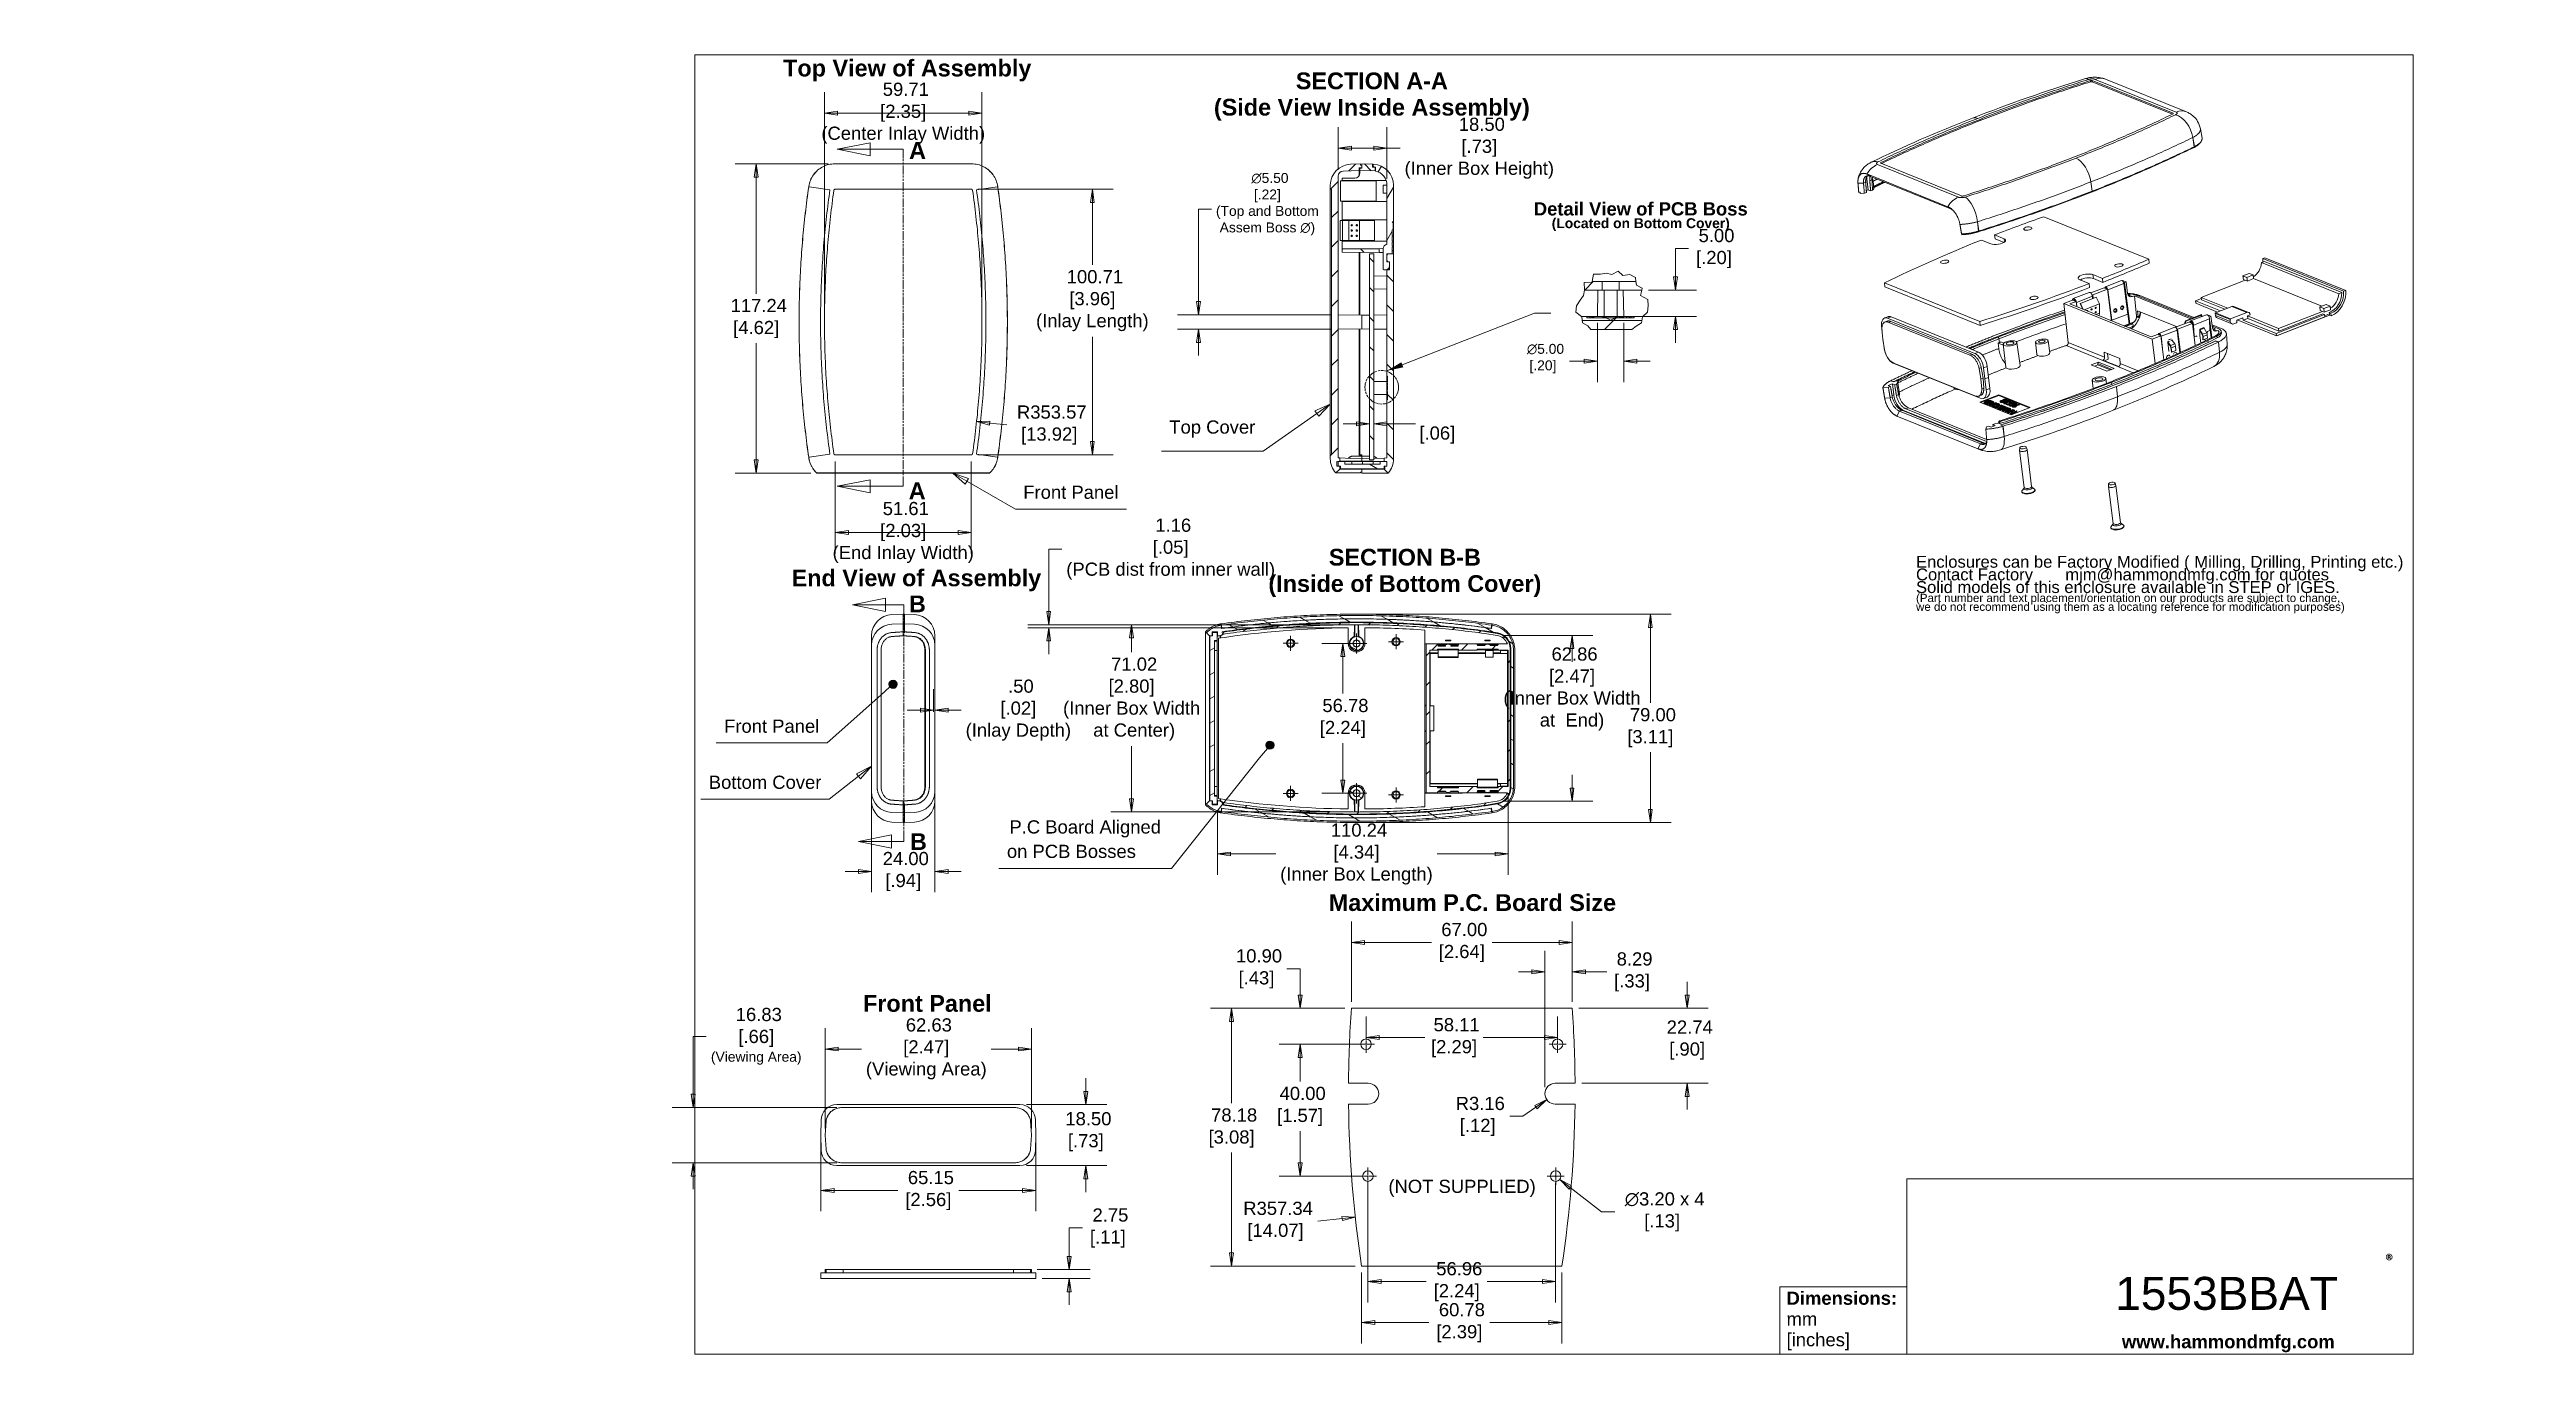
# Model space of a CAD drawing. Header units: millimetres. Extents: x -178 to 574, y 16 to 415.
import ezdxf

# ---------------------------------------------------------------- set-up
doc = ezdxf.new("R2010")
doc.units = ezdxf.units.MM
doc.header["$LTSCALE"] = 2
for name, pattern in [('CHAIN', [0.7087, 0.4724, -0.0591, 0.1181, -0.0591]), ('DASHED', [0.2067, 0.1654, -0.0413]), ('DOUBLE_DASH_CHAIN', [1.2403, 0.6614, -0.0827, 0.1654, -0.0827, 0.1654, -0.0827])]:
    doc.linetypes.add(name, pattern=pattern)
for name, color, linetype, lineweight in [('Break Line (ANSI)', 7, 'Continuous', 9), ('Center Mark (ANSI)', 7, 'Continuous', 9), ('Detail Boundary (ANSI)', 7, 'DOUBLE_DASH_CHAIN', 9), ('Dimension (ANSI)', 7, 'Continuous', 9), ('Hatch (ANSI)', 7, 'Continuous', 9), ('Hidden (ANSI)', 7, 'DASHED', 9), ('Section Line (ANSI)', 7, 'DOUBLE_DASH_CHAIN', 9), ('Sketch Geometry (ANSI)', 7, 'Continuous', 9), ('Symbol (ANSI)', 7, 'Continuous', 9), ('Visible (ANSI)', 7, 'Continuous', 9), ('Visible Narrow (ANSI)', 7, 'Continuous', 9)]:
    doc.layers.add(name, color=color, linetype=linetype, lineweight=lineweight)
doc.styles.add('Label Text (ANSI)', font='arialbd.ttf')
doc.styles.add('Note Text (ANSI)', font='arial.ttf')
doc.styles.add('Text Style20', font='arial.ttf')
doc.dimstyles.new('Default - mm (ANSI)', dxfattribs={"dimscale": 2, "dimtxt": 2, "dimasz": 2, "dimexe": 3.175, "dimexo": 1, "dimgap": 0.8, "dimtad": 0, "dimtih": 1, "dimtoh": 1, "dimrnd": 1e-08, "dimzin": 4, "dimdsep": 46, "dimtxsty": 'Note Text (ANSI)', "dimblk": 'Filled-1', "dimcen": 0.09, "dimdle": 10, "dimclrd": 256, "dimclre": 256, "dimclrt": 256, "dimadec": 1, "dimazin": 0, "dimtfac": 1.524, "dimtofl": 0, "dimtmove": 0, "dimatfit": 3, "dimfxl": 0, "dimtolj": 1, "dimtzin": 0, "dimlwd": -1, "dimlwe": -1, "dimarcsym": 0})
doc.dimstyles.new('Default - mm (ANSI)$7', dxfattribs={"dimscale": 2, "dimtxt": 2, "dimasz": 2.5, "dimexe": 3.175, "dimexo": 1, "dimgap": 0.8, "dimtad": 0, "dimtih": 1, "dimtoh": 1, "dimrnd": 1e-08, "dimzin": 4, "dimdsep": 46, "dimtxsty": 'Note Text (ANSI)', "dimblk": 'Filled-1', "dimcen": 0.09, "dimdle": 10, "dimclrd": 256, "dimclre": 256, "dimclrt": 256, "dimadec": 1, "dimazin": 0, "dimtfac": 1.524, "dimtofl": 0, "dimtmove": 0, "dimatfit": 3, "dimfxl": 0, "dimtolj": 1, "dimtzin": 0, "dimlwd": -1, "dimlwe": -1, "dimarcsym": 0})
pattern_1 = [(315, (0, 0), (4.49013, 4.49013), [])]
pattern_2 = [(225, (0, 0), (8.98026, -8.98026), [])]
pattern_3 = [(45.0002, (0, 0), (-4.49014, 4.49011), [])]
pattern_4 = [(330, (0, 0), (3.175, 5.49926), [])]

msp = doc.modelspace()

# ---------------------------------------------------------------- texts
at = {"layer": 'Symbol (ANSI)'}
for s, insert, char_height, width, attachment_point, style in [('{\\fArial|b1|i0;Top View of Assembly}', (82.6608, 411.9596), 5.08, 89.960242, 2, 'Label Text (ANSI)'), ('{\\fArial|b1|i0;End View of Assembly}', (85.4334, 257.308), 5.08, 89.960242, 2, 'Label Text (ANSI)'), ('{\\fArial|b1|i0;Maximum P.C. Board Size}', (254.1164, 158.8084), 5.08, 89.960242, 2, 'Label Text (ANSI)'), ('{\\fArial|b1|i0;Front Panel}', (88.7621, 128.2222), 5.08, 61.759628, 2, 'Label Text (ANSI)'), ('{\\fArial|b0|i0;\\H4.0000;(NOT SUPPLIED)}', (250.9649, 69.5867), 4, 44.716463, 5, 'Note Text (ANSI)')]:
    msp.add_mtext(s, dxfattribs=dict(at, insert=insert, char_height=char_height, width=width, attachment_point=attachment_point, style=style))
at = {"layer": 'Symbol (ANSI)', "char_height": 5.08, "attachment_point": 2, "style": 'Label Text (ANSI)'}
for s, insert, width, line_spacing_factor in [('{\\fArial|b1|i0;SECTION A-A\\P(Side View Inside Assembly)}', (223.6017, 408.0808), 104.288549, 0.944221), ('{\\H0.7874x;Detail View of PCB Boss\\P\\H0.75x;(Located on Bottom Cover)\\H1.4146x; }', (305.1725, 368.7107), 74.68389, 0.726447), ('{\\fArial|b1|i0;SECTION B-B\\P(Inside of Bottom Cover)}', (233.6209, 263.5823), 93.922599, 0.944221)]:
    msp.add_mtext(s, dxfattribs=dict(at, insert=insert, width=width, line_spacing_factor=line_spacing_factor))
at = {"layer": 'Symbol (ANSI)', "insert": (279.4893, 336.5683), "char_height": 3, "attachment_point": 1, "style": 'Note Text (ANSI)'}
msp.add_mtext('{ }', dxfattribs=at)
at = {"layer": 'Symbol (ANSI)', "color": 5, "true_color": 0x0000ff, "insert": (388.6754, 250.8392), "char_height": 4.0000001, "width": 148.607711, "attachment_point": 4, "line_spacing_factor": 0.639812, "style": 'Note Text (ANSI)'}
msp.add_mtext('{\\H0.9x;Enclosures can be Factory Modified ( Milling, Drilling, Printing etc.)\\PContact Factory       mjm@hammondmfg.com for quotes\\H1.5042x; \\H0.66482x;\\PSolid models of this enclosure available in STEP or IGES.\\H1.571x; \\H0.67192x;\\P\\H0.65789x;(Part number and text placement/orientation on our products are subject to change,\\H1.8285x; \\H0.5469x;\\Pwe do not recommend using them as a locating reference for modification purposes)\\fCalibri|b0|i0|c0|p34;\\H1.5141x; \\H0.66046x;\\P\\H1.4509x; }', dxfattribs=at)

# ---------------------------------------------------------------- blocks, each defined once
blk = doc.blocks.new('Title Blocks HAMMOND')
at = {"layer": 'Sketch Geometry (ANSI)'}
for p, q in [((270, 206.73), (9.35, 206.73)), ((9.35, 206.73), (9.35, 9.64)), ((270, 36.2), (270, 206.73)), ((270, 36.2), (193.21, 36.2)), ((193.21, 36.2), (193.21, 9.64)), ((270, 9.64), (270, 36.2)), ((173.94, 9.64), (173.94, 19.84)), ((173.94, 19.84), (193.21, 19.84)), ((193.21, 19.84), (193.21, 9.64)), ((9.35, 9.64), (173.94, 9.64)), ((193.21, 9.64), (173.94, 9.64)), ((193.21, 9.64), (270, 9.64))]:
    blk.add_line(p, q, dxfattribs=at)
at = {"layer": 'Symbol (ANSI)', "insert": (265.78, 24.7), "char_height": 2, "attachment_point": 1, "style": 'Note Text (ANSI)'}
blk.add_mtext('\\fCalibri|b1|i0;\\H2.0000;®\\fCalibri|b1|i0;\\H21.7410;\\P', dxfattribs=at)
at = {"layer": 'Symbol (ANSI)', "insert": (174.95, 14.67), "char_height": 2, "width": 30.7233, "attachment_point": 4, "line_spacing_factor": 0.944221, "style": 'Note Text (ANSI)'}
blk.add_mtext('\\fArial|b1|i0;\\H2.0000;Dimensions:\\fArial|b0|i0;\\H2.0000;\\Pmm\\P[inches]', dxfattribs=at)
at = {"layer": 'Symbol (ANSI)', "insert": (225.81, 11.22), "char_height": 2, "width": 32.2927, "attachment_point": 4, "style": 'Note Text (ANSI)'}
blk.add_mtext('\\fArial|b1|i0;\\H2.0000;www.hammondmfg.com', dxfattribs=at)
at = {"layer": 'Symbol (ANSI)', "style": 'Text Style20'}
blk.add_attdef('<TITLE>_001', (224.8, 16.35), '', height=5, dxfattribs=at)
blk = doc.blocks.new('2dTransSection0')
at = {"layer": 'Section Line (ANSI)', "linetype": 'Continuous'}
for p, q in [((35.72, 193.39), (30.72, 192.39)), ((35.72, 192.39), (30.72, 192.39)), ((30.72, 192.39), (35.72, 191.39)), ((35.72, 191.39), (35.72, 193.39)), ((40.72, 192.39), (35.72, 192.39)), ((40.72, 192.39), (40.72, 190.99)), ((35.72, 142.28), (30.72, 141.28)), ((35.72, 141.28), (30.72, 141.28)), ((30.72, 141.28), (35.72, 140.28)), ((35.72, 140.28), (35.72, 142.28)), ((40.72, 141.28), (35.72, 141.28)), ((40.72, 142.68), (40.72, 141.28))]:
    blk.add_line(p, q, dxfattribs=at)
at = {"layer": 'Section Line (ANSI)', "linetype": 'DOUBLE_DASH_CHAIN'}
blk.add_line((40.72, 192.39), (40.72, 141.28), dxfattribs=at)
at = {"layer": 'Section Line (ANSI)', "linetype": 'Continuous', "flags": 128}
for points in [[(35.72, 193.39), (30.72, 192.39), (35.72, 191.39), (35.72, 193.39)], [(35.72, 142.28), (30.72, 141.28), (35.72, 140.28), (35.72, 142.28)]]:
    blk.add_lwpolyline(points, dxfattribs=at)
at = {"layer": 'Section Line (ANSI)'}
for points in [[(35.72, 193.39), (30.72, 192.39), (35.72, 191.39), (35.72, 193.39)], [(35.72, 142.28), (30.72, 141.28), (35.72, 140.28), (35.72, 142.28)]]:
    blk.add_solid(points, dxfattribs=at)
at = {"layer": 'Section Line (ANSI)', "char_height": 2.54, "attachment_point": 7, "style": 'Label Text (ANSI)'}
for insert in [(41.61, 190.94), (41.55, 139.32)]:
    blk.add_mtext('A', dxfattribs=dict(at, insert=insert))
blk = doc.blocks.new('2dDetail0')
at = {"layer": 'Detail Boundary (ANSI)'}
blk.add_circle((113.29, 156.29), 2.54, dxfattribs=at)
blk = doc.blocks.new('Filled-1')
at = {"color": 0}
for p, q in [((0, 0), (-1, 0.15)), ((-1, 0.15), (-1, -0.15)), ((-1, 0), (0, 0)), ((-1, -0.15), (0, 0))]:
    blk.add_line(p, q, dxfattribs=at)
at = {"color": 0, "flags": 128}
blk.add_lwpolyline([(-1, -0.15), (0, 0), (-1, 0.15), (-1, -0.15)], dxfattribs=at)
at = {"color": 0}
blk.add_solid([(-1, -0.15), (0, 0), (-1, 0.15), (-1, -0.15)], dxfattribs=at)
blk = doc.blocks.new('*D8')
at = {"layer": 'Defpoints', "color": 0, "transparency": 16777216}
for p in [(120.37, 111.85), (57.74, 85.72), (120.37, 85.72)]:
    blk.add_point(p, dxfattribs=at)
at = {"layer": 'Dimension (ANSI)', "transparency": 16777216}
for p, q in [((57.74, 87.72), (57.74, 118.2)), ((120.37, 87.72), (120.37, 118.2)), ((61.74, 111.85), (68.78, 111.85)), ((116.37, 111.85), (108.09, 111.85))]:
    blk.add_line(p, q, dxfattribs=at)
at = {"layer": 'Dimension (ANSI)', "transparency": 16777216, "xscale": 4, "yscale": 4, "zscale": 4, "rotation": 180}
blk.add_blockref('Filled-1', (57.74, 111.85), dxfattribs=at)
at = {"layer": 'Dimension (ANSI)', "transparency": 16777216, "xscale": 4, "yscale": 4, "zscale": 4}
blk.add_blockref('Filled-1', (120.37, 111.85), dxfattribs=at)
at = {"layer": 'Dimension (ANSI)', "transparency": 16777216, "insert": (88.44, 121.16), "char_height": 4, "attachment_point": 2, "style": 'Note Text (ANSI)'}
blk.add_mtext('\\A1; 62.63\\P[2.47]{\\P(Viewing Area)}', dxfattribs=at)
blk = doc.blocks.new('*D9')
at = {"layer": 'Defpoints', "color": 0, "transparency": 16777216}
for p in [(56.48, 85.72), (121.63, 85.72), (121.63, 68.96)]:
    blk.add_point(p, dxfattribs=at)
at = {"layer": 'Dimension (ANSI)', "transparency": 16777216}
for p, q in [((56.48, 83.72), (56.48, 62.61)), ((121.63, 83.72), (121.63, 62.61)), ((60.48, 68.96), (79.8, 68.96)), ((117.63, 68.96), (98.31, 68.96))]:
    blk.add_line(p, q, dxfattribs=at)
at = {"layer": 'Dimension (ANSI)', "transparency": 16777216, "xscale": 4, "yscale": 4, "zscale": 4, "rotation": 180}
blk.add_blockref('Filled-1', (56.48, 68.96), dxfattribs=at)
at = {"layer": 'Dimension (ANSI)', "transparency": 16777216, "xscale": 4, "yscale": 4, "zscale": 4}
blk.add_blockref('Filled-1', (121.63, 68.96), dxfattribs=at)
at = {"layer": 'Dimension (ANSI)', "transparency": 16777216, "insert": (89.06, 74.86), "char_height": 4, "attachment_point": 2, "style": 'Note Text (ANSI)'}
blk.add_mtext('\\A1; 65.15\\P[2.56]', dxfattribs=at)
blk = doc.blocks.new('*D10')
at = {"layer": 'Defpoints', "color": 0, "transparency": 16777216}
for p in [(63.25, 94.14), (17.71, 77.31), (63.25, 77.31)]:
    blk.add_point(p, dxfattribs=at)
at = {"layer": 'Dimension (ANSI)', "transparency": 16777216}
for p, q in [((17.71, 98.14), (17.71, 115.68)), ((17.71, 115.68), (21.71, 115.68)), ((61.25, 94.14), (11.36, 94.14)), ((61.25, 77.31), (11.36, 77.31)), ((17.71, 73.31), (17.71, 69.31))]:
    blk.add_line(p, q, dxfattribs=at)
at = {"layer": 'Dimension (ANSI)', "transparency": 16777216, "xscale": 4, "yscale": 4, "zscale": 4}
for p, rotation in [((17.71, 94.14), 270), ((17.71, 77.31), 90)]:
    blk.add_blockref('Filled-1', p, dxfattribs=dict(at, rotation=rotation))
at = {"layer": 'Dimension (ANSI)', "transparency": 16777216, "insert": (36.85, 124.33), "char_height": 4, "attachment_point": 2, "style": 'Note Text (ANSI)'}
blk.add_mtext('\\A1; 16.83\\P[.66]{\\P\\fArial|b0|i0;\\H3.0000;(Viewing Area)}', dxfattribs=at)
blk = doc.blocks.new('*D11')
at = {"layer": 'Defpoints', "color": 0, "transparency": 16777216}
for p in [(116.84, 94.97), (136.84, 94.97), (116.84, 76.47)]:
    blk.add_point(p, dxfattribs=at)
at = {"layer": 'Dimension (ANSI)', "transparency": 16777216}
for p, q in [((136.84, 98.97), (136.84, 102.97)), ((118.84, 94.97), (143.19, 94.97)), ((118.84, 76.47), (143.19, 76.47)), ((136.84, 72.47), (136.84, 68.47))]:
    blk.add_line(p, q, dxfattribs=at)
at = {"layer": 'Dimension (ANSI)', "transparency": 16777216, "xscale": 4, "yscale": 4, "zscale": 4}
for p, rotation in [((136.84, 94.97), 270), ((136.84, 76.47), 90)]:
    blk.add_blockref('Filled-1', p, dxfattribs=dict(at, rotation=rotation))
at = {"layer": 'Dimension (ANSI)', "transparency": 16777216, "insert": (136.84, 92.7), "char_height": 4, "attachment_point": 2, "style": 'Note Text (ANSI)'}
blk.add_mtext('\\A1; 18.50\\P[.73]', dxfattribs=at)
blk = doc.blocks.new('*D12')
at = {"layer": 'Defpoints', "color": 0, "transparency": 16777216}
for p in [(120.08, 44.95), (121.59, 42.2), (131.81, 42.2)]:
    blk.add_point(p, dxfattribs=at)
at = {"layer": 'Dimension (ANSI)', "transparency": 16777216}
for p, q in [((135.81, 57.59), (131.81, 57.59)), ((131.81, 57.59), (131.81, 52.95)), ((131.81, 48.95), (131.81, 52.95)), ((122.08, 44.95), (138.16, 44.95)), ((123.59, 42.2), (138.16, 42.2)), ((131.81, 38.2), (131.81, 34.2))]:
    blk.add_line(p, q, dxfattribs=at)
at = {"layer": 'Dimension (ANSI)', "transparency": 16777216, "xscale": 4, "yscale": 4, "zscale": 4}
for p, rotation in [((131.81, 44.95), 270), ((131.81, 42.2), 90)]:
    blk.add_blockref('Filled-1', p, dxfattribs=dict(at, rotation=rotation))
at = {"layer": 'Dimension (ANSI)', "transparency": 16777216, "insert": (143.52, 63.5), "char_height": 4, "attachment_point": 2, "style": 'Note Text (ANSI)'}
blk.add_mtext('\\A1; 2.75\\P[.11]', dxfattribs=at)
blk = doc.blocks.new('*D13')
at = {"layer": 'Defpoints', "color": 0, "transparency": 16777216}
for p in [(221.83, 113.29), (279.94, 115.32), (279.94, 113.29)]:
    blk.add_point(p, dxfattribs=at)
at = {"layer": 'Dimension (ANSI)', "transparency": 16777216}
for p, q in [((221.83, 115.29), (221.83, 121.67)), ((279.94, 115.29), (279.94, 121.67)), ((225.83, 115.32), (239.68, 115.32)), ((275.94, 115.32), (257.39, 115.32))]:
    blk.add_line(p, q, dxfattribs=at)
at = {"layer": 'Dimension (ANSI)', "transparency": 16777216, "xscale": 4, "yscale": 4, "zscale": 4, "rotation": 180}
blk.add_blockref('Filled-1', (221.83, 115.32), dxfattribs=at)
at = {"layer": 'Dimension (ANSI)', "transparency": 16777216, "xscale": 4, "yscale": 4, "zscale": 4}
blk.add_blockref('Filled-1', (279.94, 115.32), dxfattribs=at)
at = {"layer": 'Dimension (ANSI)', "transparency": 16777216, "insert": (248.54, 121.22), "char_height": 4, "attachment_point": 2, "style": 'Note Text (ANSI)'}
blk.add_mtext('\\A1; 58.11\\P[2.29]', dxfattribs=at)
blk = doc.blocks.new('*D14')
at = {"layer": 'Defpoints', "color": 0, "transparency": 16777216}
for p in [(573.86, 99.23), (218.58, 60.86)]:
    blk.add_point(p, dxfattribs=at)
at = {"layer": 'Dimension (ANSI)', "transparency": 16777216}
blk.add_line((207.18, 59.63), (214.6, 60.43), dxfattribs=at)
at = {"layer": 'Dimension (ANSI)', "transparency": 16777216, "xscale": 4, "yscale": 4, "zscale": 4, "rotation": 6.163630835654524}
blk.add_blockref('Filled-1', (218.58, 60.86), dxfattribs=at)
at = {"layer": 'Dimension (ANSI)', "transparency": 16777216, "insert": (194.38, 65.53), "char_height": 4, "attachment_point": 2, "style": 'Note Text (ANSI)'}
blk.add_mtext('\\A1; R357.34\\P[14.07]', dxfattribs=at)
blk = doc.blocks.new('*D15')
at = {"layer": 'Defpoints', "color": 0, "transparency": 16777216}
for p in [(284.38, 135.28), (284.38, 124.19), (276.09, 98.29)]:
    blk.add_point(p, dxfattribs=at)
at = {"layer": 'Dimension (ANSI)', "transparency": 16777216}
for p, q in [((272.09, 135.28), (268.09, 135.28)), ((276.09, 100.29), (276.09, 141.63)), ((284.38, 126.19), (284.38, 141.63)), ((288.38, 135.28), (294.84, 135.28))]:
    blk.add_line(p, q, dxfattribs=at)
at = {"layer": 'Dimension (ANSI)', "transparency": 16777216, "xscale": 4, "yscale": 4, "zscale": 4}
blk.add_blockref('Filled-1', (276.09, 135.28), dxfattribs=at)
at = {"layer": 'Dimension (ANSI)', "transparency": 16777216, "xscale": 4, "yscale": 4, "zscale": 4, "rotation": 180}
blk.add_blockref('Filled-1', (284.38, 135.28), dxfattribs=at)
at = {"layer": 'Dimension (ANSI)', "transparency": 16777216, "insert": (302.53, 141.18), "char_height": 4, "attachment_point": 2, "style": 'Note Text (ANSI)'}
blk.add_mtext('\\A1; 8.29\\P[.33]', dxfattribs=at)
blk = doc.blocks.new('*D16')
at = {"layer": 'Defpoints', "color": 0, "transparency": 16777216}
for p in [(278.1, 74.28), (280.63, 72.31)]:
    blk.add_point(p, dxfattribs=at)
at = {"layer": 'Dimension (ANSI)', "transparency": 16777216}
for p, q in [((279.18, 73.29), (279.54, 73.29)), ((279.36, 73.11), (279.36, 73.47)), ((293.3, 62.41), (283.78, 69.85)), ((297.3, 62.41), (293.3, 62.41))]:
    blk.add_line(p, q, dxfattribs=at)
at = {"layer": 'Dimension (ANSI)', "transparency": 16777216, "xscale": 4, "yscale": 4, "zscale": 4, "rotation": 142.0163367900498}
blk.add_blockref('Filled-1', (280.63, 72.31), dxfattribs=at)
at = {"layer": 'Dimension (ANSI)', "transparency": 16777216, "insert": (311.66, 68.38), "char_height": 4, "attachment_point": 2, "style": 'Note Text (ANSI)'}
blk.add_mtext('\\A1; ∅3.20 x 4\\P[.13]', dxfattribs=at)
blk = doc.blocks.new('*D17')
at = {"layer": 'Defpoints', "color": 0, "transparency": 16777216}
for p in [(279.26, 98.29), (276.66, 96.49)]:
    blk.add_point(p, dxfattribs=at)
at = {"layer": 'Dimension (ANSI)', "transparency": 16777216}
for p, q in [((265.41, 91.43), (269.41, 91.43)), ((269.41, 91.43), (273.38, 94.2))]:
    blk.add_line(p, q, dxfattribs=at)
at = {"layer": 'Dimension (ANSI)', "transparency": 16777216, "xscale": 4, "yscale": 4, "zscale": 4, "rotation": 34.86194870462598}
blk.add_blockref('Filled-1', (276.66, 96.49), dxfattribs=at)
at = {"layer": 'Dimension (ANSI)', "transparency": 16777216, "insert": (255.71, 97.34), "char_height": 4, "attachment_point": 2, "style": 'Note Text (ANSI)'}
blk.add_mtext('\\A1; R3.16\\P[.12]', dxfattribs=at)
blk = doc.blocks.new('*D18')
at = {"layer": 'Defpoints', "color": 0, "transparency": 16777216}
for p in [(284.38, 124.19), (285.25, 101.46), (319.25, 101.46)]:
    blk.add_point(p, dxfattribs=at)
at = {"layer": 'Dimension (ANSI)', "transparency": 16777216}
for p, q in [((319.25, 128.19), (319.25, 132.19)), ((286.38, 124.19), (325.6, 124.19)), ((287.25, 101.46), (325.6, 101.46)), ((319.25, 97.46), (319.25, 93.46))]:
    blk.add_line(p, q, dxfattribs=at)
at = {"layer": 'Dimension (ANSI)', "transparency": 16777216, "xscale": 4, "yscale": 4, "zscale": 4}
for p, rotation in [((319.25, 124.19), 270), ((319.25, 101.46), 90)]:
    blk.add_blockref('Filled-1', p, dxfattribs=dict(at, rotation=rotation))
at = {"layer": 'Dimension (ANSI)', "transparency": 16777216, "insert": (319.25, 120.5), "char_height": 4, "attachment_point": 2, "style": 'Note Text (ANSI)'}
blk.add_mtext('\\A1; 22.74\\P[.90]', dxfattribs=at)
blk = doc.blocks.new('*D19')
at = {"layer": 'Defpoints', "color": 0, "transparency": 16777216}
for p in [(217.38, 144.19), (217.38, 124.19), (284.38, 124.19)]:
    blk.add_point(p, dxfattribs=at)
at = {"layer": 'Dimension (ANSI)', "transparency": 16777216}
for p, q in [((217.38, 126.19), (217.38, 150.54)), ((284.38, 126.19), (284.38, 150.54)), ((221.38, 144.19), (241.65, 144.19)), ((280.38, 144.19), (260.12, 144.19))]:
    blk.add_line(p, q, dxfattribs=at)
at = {"layer": 'Dimension (ANSI)', "transparency": 16777216, "xscale": 4, "yscale": 4, "zscale": 4, "rotation": 180}
blk.add_blockref('Filled-1', (217.38, 144.19), dxfattribs=at)
at = {"layer": 'Dimension (ANSI)', "transparency": 16777216, "xscale": 4, "yscale": 4, "zscale": 4}
blk.add_blockref('Filled-1', (284.38, 144.19), dxfattribs=at)
at = {"layer": 'Dimension (ANSI)', "transparency": 16777216, "insert": (250.88, 150.1), "char_height": 4, "attachment_point": 2, "style": 'Note Text (ANSI)'}
blk.add_mtext('\\A1; 67.00\\P[2.64]', dxfattribs=at)
blk = doc.blocks.new('*D20')
at = {"layer": 'Defpoints', "color": 0, "transparency": 16777216}
for p in [(220.49, 46.01), (281.27, 46.01), (281.27, 28.86)]:
    blk.add_point(p, dxfattribs=at)
at = {"layer": 'Dimension (ANSI)', "transparency": 16777216}
for p, q in [((220.49, 44.01), (220.49, 22.51)), ((281.27, 44.01), (281.27, 22.51)), ((224.49, 28.86), (240.9, 28.86)), ((277.27, 28.86), (259.39, 28.86))]:
    blk.add_line(p, q, dxfattribs=at)
at = {"layer": 'Dimension (ANSI)', "transparency": 16777216, "xscale": 4, "yscale": 4, "zscale": 4, "rotation": 180}
blk.add_blockref('Filled-1', (220.49, 28.86), dxfattribs=at)
at = {"layer": 'Dimension (ANSI)', "transparency": 16777216, "xscale": 4, "yscale": 4, "zscale": 4}
blk.add_blockref('Filled-1', (281.27, 28.86), dxfattribs=at)
at = {"layer": 'Dimension (ANSI)', "transparency": 16777216, "insert": (250.14, 34.77), "char_height": 4, "attachment_point": 2, "style": 'Note Text (ANSI)'}
blk.add_mtext('\\A1; 60.78\\P[2.39]', dxfattribs=at)
blk = doc.blocks.new('*D21')
at = {"layer": 'Defpoints', "color": 0, "transparency": 16777216}
for p in [(217.38, 124.19), (181.05, 46.01), (220.49, 46.01)]:
    blk.add_point(p, dxfattribs=at)
at = {"layer": 'Dimension (ANSI)', "transparency": 16777216}
for p, q in [((215.38, 124.19), (174.7, 124.19)), ((181.05, 120.19), (181.05, 95.43)), ((181.05, 50.01), (181.05, 80.42)), ((218.49, 46.01), (174.7, 46.01))]:
    blk.add_line(p, q, dxfattribs=at)
at = {"layer": 'Dimension (ANSI)', "transparency": 16777216, "xscale": 4, "yscale": 4, "zscale": 4}
for p, rotation in [((181.05, 124.19), 90), ((181.05, 46.01), 270)]:
    blk.add_blockref('Filled-1', p, dxfattribs=dict(at, rotation=rotation))
at = {"layer": 'Dimension (ANSI)', "transparency": 16777216, "insert": (181.05, 93.83), "char_height": 4, "attachment_point": 2, "style": 'Note Text (ANSI)'}
blk.add_mtext('\\A1; 78.18\\P[3.08]', dxfattribs=at)
blk = doc.blocks.new('*D22')
at = {"layer": 'Defpoints', "color": 0, "transparency": 16777216}
for p in [(217.38, 124.19), (201.83, 113.29), (221.83, 113.29)]:
    blk.add_point(p, dxfattribs=at)
at = {"layer": 'Dimension (ANSI)', "transparency": 16777216}
for p, q in [((197.83, 136.21), (201.83, 136.21)), ((201.83, 136.21), (201.83, 132.19)), ((201.83, 128.19), (201.83, 132.19)), ((215.38, 124.19), (195.48, 124.19)), ((219.83, 113.29), (195.48, 113.29)), ((201.83, 109.29), (201.83, 105.29))]:
    blk.add_line(p, q, dxfattribs=at)
at = {"layer": 'Dimension (ANSI)', "transparency": 16777216, "xscale": 4, "yscale": 4, "zscale": 4}
for p, rotation in [((201.83, 124.19), 270), ((201.83, 113.29), 90)]:
    blk.add_blockref('Filled-1', p, dxfattribs=dict(at, rotation=rotation))
at = {"layer": 'Dimension (ANSI)', "transparency": 16777216, "insert": (188.6, 142.11), "char_height": 4, "attachment_point": 2, "style": 'Note Text (ANSI)'}
blk.add_mtext('\\A1; 10.90\\P[.43]', dxfattribs=at)
blk = doc.blocks.new('*D23')
at = {"layer": 'Defpoints', "color": 0, "transparency": 16777216}
for p in [(222.4, 73.29), (279.36, 73.29), (279.36, 41.29)]:
    blk.add_point(p, dxfattribs=at)
at = {"layer": 'Dimension (ANSI)', "transparency": 16777216}
for p, q in [((222.4, 71.29), (222.4, 34.94)), ((279.36, 71.29), (279.36, 34.94)), ((226.4, 41.29), (240.11, 41.29)), ((275.36, 41.29), (258.59, 41.29))]:
    blk.add_line(p, q, dxfattribs=at)
at = {"layer": 'Dimension (ANSI)', "transparency": 16777216, "xscale": 4, "yscale": 4, "zscale": 4, "rotation": 180}
blk.add_blockref('Filled-1', (222.4, 41.29), dxfattribs=at)
at = {"layer": 'Dimension (ANSI)', "transparency": 16777216, "xscale": 4, "yscale": 4, "zscale": 4}
blk.add_blockref('Filled-1', (279.36, 41.29), dxfattribs=at)
at = {"layer": 'Dimension (ANSI)', "transparency": 16777216, "insert": (249.35, 47.2), "char_height": 4, "attachment_point": 2, "style": 'Note Text (ANSI)'}
blk.add_mtext('\\A1; 56.96\\P[2.24]', dxfattribs=at)
blk = doc.blocks.new('*D24')
at = {"layer": 'Defpoints', "color": 0, "transparency": 16777216}
for p in [(221.83, 113.29), (201.83, 73.29), (222.4, 73.29)]:
    blk.add_point(p, dxfattribs=at)
at = {"layer": 'Dimension (ANSI)', "transparency": 16777216}
for p, q in [((219.83, 113.29), (195.48, 113.29)), ((201.83, 109.29), (201.83, 101.98)), ((201.83, 77.29), (201.83, 86.97)), ((220.4, 73.29), (195.48, 73.29))]:
    blk.add_line(p, q, dxfattribs=at)
at = {"layer": 'Dimension (ANSI)', "transparency": 16777216, "xscale": 4, "yscale": 4, "zscale": 4}
for p, rotation in [((201.83, 113.29), 90), ((201.83, 73.29), 270)]:
    blk.add_blockref('Filled-1', p, dxfattribs=dict(at, rotation=rotation))
at = {"layer": 'Dimension (ANSI)', "transparency": 16777216, "insert": (201.83, 100.38), "char_height": 4, "attachment_point": 2, "style": 'Note Text (ANSI)'}
blk.add_mtext('\\A1; 40.00\\P[1.57]', dxfattribs=at)
blk = doc.blocks.new('*D25')
at = {"layer": 'Defpoints', "color": 0, "transparency": 16777216}
for p in [(-177.53, 332.46), (103.69, 302.16)]:
    blk.add_point(p, dxfattribs=at)
at = {"layer": 'Dimension (ANSI)', "transparency": 16777216}
blk.add_line((112.91, 301.16), (107.67, 301.73), dxfattribs=at)
at = {"layer": 'Dimension (ANSI)', "transparency": 16777216, "xscale": 4, "yscale": 4, "zscale": 4, "rotation": 173.8493258359928}
blk.add_blockref('Filled-1', (103.69, 302.16), dxfattribs=at)
at = {"layer": 'Dimension (ANSI)', "transparency": 16777216, "insert": (125.73, 307.07), "char_height": 4, "attachment_point": 2, "style": 'Note Text (ANSI)'}
blk.add_mtext('\\A1; R353.57\\P[13.92]', dxfattribs=at)
blk = doc.blocks.new('Balloon1')
at = {"layer": 'Symbol (ANSI)'}
for p, q in [((50.39, 142.04), (48.23, 143.29)), ((50.64, 142.48), (48.23, 143.29)), ((48.23, 143.29), (50.14, 141.61)), ((50.14, 141.61), (50.64, 142.48)), ((50.39, 142.04), (57.73, 137.81)), ((57.73, 137.81), (74.57, 137.81))]:
    blk.add_line(p, q, dxfattribs=at)
at = {"layer": 'Symbol (ANSI)', "flags": 128}
blk.add_lwpolyline([(50.64, 142.48), (48.23, 143.29), (50.14, 141.61), (50.64, 142.48)], dxfattribs=at)
at = {"layer": 'Symbol (ANSI)'}
blk.add_solid([(50.64, 142.48), (48.23, 143.29), (50.14, 141.61), (50.64, 142.48)], dxfattribs=at)
at = {"layer": 'Symbol (ANSI)', "insert": (66.15, 140.36), "char_height": 2, "attachment_point": 5, "style": 'Note Text (ANSI)'}
blk.add_mtext('Front Panel', dxfattribs=at)
blk = doc.blocks.new('*D27')
at = {"layer": 'Defpoints', "color": 0, "transparency": 16777216}
for p in [(60.79, 292.1), (102.08, 292.1), (60.79, 268.54)]:
    blk.add_point(p, dxfattribs=at)
at = {"layer": 'Dimension (ANSI)', "transparency": 16777216}
for p, q in [((60.79, 290.1), (60.79, 262.19)), ((102.08, 290.1), (102.08, 262.19)), ((98.08, 268.54), (64.79, 268.54))]:
    blk.add_line(p, q, dxfattribs=at)
at = {"layer": 'Dimension (ANSI)', "transparency": 16777216, "xscale": 4, "yscale": 4, "zscale": 4, "rotation": 180}
blk.add_blockref('Filled-1', (60.79, 268.54), dxfattribs=at)
at = {"layer": 'Dimension (ANSI)', "transparency": 16777216, "xscale": 4, "yscale": 4, "zscale": 4}
blk.add_blockref('Filled-1', (102.08, 268.54), dxfattribs=at)
at = {"layer": 'Dimension (ANSI)', "transparency": 16777216, "insert": (81.44, 268.54), "char_height": 4, "attachment_point": 5, "style": 'Note Text (ANSI)'}
blk.add_mtext('\\A1; 51.61\\P[2.03]{\\P(End Inlay Width)}', dxfattribs=at)
blk = doc.blocks.new('*D28')
at = {"layer": 'Defpoints', "color": 0, "transparency": 16777216}
for p in [(60.7, 380.37), (36.84, 286.58), (55.41, 286.58)]:
    blk.add_point(p, dxfattribs=at)
at = {"layer": 'Dimension (ANSI)', "transparency": 16777216}
for p, q in [((58.7, 380.37), (30.49, 380.37)), ((36.84, 376.37), (36.84, 340.98)), ((36.84, 290.58), (36.84, 325.97)), ((53.41, 286.58), (30.49, 286.58))]:
    blk.add_line(p, q, dxfattribs=at)
at = {"layer": 'Dimension (ANSI)', "transparency": 16777216, "xscale": 4, "yscale": 4, "zscale": 4}
for p, rotation in [((36.84, 380.37), 90), ((36.84, 286.58), 270)]:
    blk.add_blockref('Filled-1', p, dxfattribs=dict(at, rotation=rotation))
at = {"layer": 'Dimension (ANSI)', "transparency": 16777216, "insert": (36.84, 339.38), "char_height": 4, "attachment_point": 2, "style": 'Note Text (ANSI)'}
blk.add_mtext('\\A1; 117.24\\P[4.62]', dxfattribs=at)
blk = doc.blocks.new('*D29')
at = {"layer": 'Defpoints', "color": 0, "transparency": 16777216}
for p in [(105.32, 395.72), (57.55, 332.38), (105.32, 332.38)]:
    blk.add_point(p, dxfattribs=at)
at = {"layer": 'Dimension (ANSI)', "transparency": 16777216}
for p, q in [((57.55, 334.38), (57.55, 402.07)), ((105.32, 334.38), (105.32, 402.07)), ((61.55, 395.72), (101.32, 395.72))]:
    blk.add_line(p, q, dxfattribs=at)
at = {"layer": 'Dimension (ANSI)', "transparency": 16777216, "xscale": 4, "yscale": 4, "zscale": 4, "rotation": 180}
blk.add_blockref('Filled-1', (57.55, 395.72), dxfattribs=at)
at = {"layer": 'Dimension (ANSI)', "transparency": 16777216, "xscale": 4, "yscale": 4, "zscale": 4}
blk.add_blockref('Filled-1', (105.32, 395.72), dxfattribs=at)
at = {"layer": 'Dimension (ANSI)', "transparency": 16777216, "insert": (81.44, 395.72), "char_height": 4, "attachment_point": 5, "style": 'Note Text (ANSI)'}
blk.add_mtext('\\A1; 59.71\\P[2.35]{\\P(Center Inlay Width)}', dxfattribs=at)
blk = doc.blocks.new('*D30')
at = {"layer": 'Defpoints', "color": 0, "transparency": 16777216}
for p in [(102.08, 372.67), (102.08, 292.1), (138.81, 292.1)]:
    blk.add_point(p, dxfattribs=at)
at = {"layer": 'Dimension (ANSI)', "transparency": 16777216}
for p, q in [((104.08, 372.67), (145.16, 372.67)), ((138.81, 368.67), (138.81, 349.74)), ((138.81, 296.1), (138.81, 327.93)), ((104.08, 292.1), (145.16, 292.1))]:
    blk.add_line(p, q, dxfattribs=at)
at = {"layer": 'Dimension (ANSI)', "transparency": 16777216, "xscale": 4, "yscale": 4, "zscale": 4}
for p, rotation in [((138.81, 372.67), 90), ((138.81, 292.1), 270)]:
    blk.add_blockref('Filled-1', p, dxfattribs=dict(at, rotation=rotation))
at = {"layer": 'Dimension (ANSI)', "transparency": 16777216, "insert": (138.81, 348.14), "char_height": 4, "attachment_point": 2, "style": 'Note Text (ANSI)'}
blk.add_mtext('\\A1; 100.71\\P[3.96]{\\P(Inlay Length)}', dxfattribs=at)
blk = doc.blocks.new('Balloon2')
at = {"layer": 'Symbol (ANSI)'}
for p, q in [((103.45, 152.31), (95.32, 146.61)), ((105.5, 153.75), (103.16, 152.72)), ((103.16, 152.72), (103.74, 151.9)), ((103.45, 152.31), (105.5, 153.75)), ((103.74, 151.9), (105.5, 153.75)), ((95.32, 146.61), (79.88, 146.61))]:
    blk.add_line(p, q, dxfattribs=at)
at = {"layer": 'Symbol (ANSI)', "flags": 128}
blk.add_lwpolyline([(103.74, 151.9), (105.5, 153.75), (103.16, 152.72), (103.74, 151.9)], dxfattribs=at)
at = {"layer": 'Symbol (ANSI)'}
blk.add_solid([(103.74, 151.9), (105.5, 153.75), (103.16, 152.72), (103.74, 151.9)], dxfattribs=at)
at = {"layer": 'Symbol (ANSI)', "insert": (87.6, 149.96), "char_height": 2, "attachment_point": 5, "style": 'Note Text (ANSI)'}
blk.add_mtext('Top Cover', dxfattribs=at)
blk = doc.blocks.new('*D32')
at = {"layer": 'Defpoints', "color": 0, "transparency": 16777216}
for p in [(213.39, 334.58), (170.97, 330.18), (213.39, 330.18)]:
    blk.add_point(p, dxfattribs=at)
at = {"layer": 'Dimension (ANSI)', "transparency": 16777216}
for p, q in [((170.97, 338.58), (170.97, 366.57)), ((170.97, 366.57), (174.97, 366.57)), ((211.39, 334.58), (164.62, 334.58)), ((211.39, 330.18), (164.62, 330.18)), ((170.97, 326.18), (170.97, 322.18))]:
    blk.add_line(p, q, dxfattribs=at)
at = {"layer": 'Dimension (ANSI)', "transparency": 16777216, "xscale": 4, "yscale": 4, "zscale": 4}
for p, rotation in [((170.97, 334.58), 270), ((170.97, 330.18), 90)]:
    blk.add_blockref('Filled-1', p, dxfattribs=dict(at, rotation=rotation))
at = {"layer": 'Dimension (ANSI)', "transparency": 16777216, "insert": (191.91, 377.58), "char_height": 4, "attachment_point": 2, "style": 'Note Text (ANSI)'}
blk.add_mtext('\\A1; \\fAIGDT|b0|i0;\\H3.0000;n\\fArial|b0|i0;\\H3.0000;5.50\\P[.22]{\\P(Top and Bottom \\PAssem Boss \\fAIGDT|b0|i0;\\H3.0000;n\\fArial|b0|i0;\\H3.0000;)}', dxfattribs=at)
blk = doc.blocks.new('*D33')
at = {"layer": 'Defpoints', "color": 0, "transparency": 16777216}
for p in [(222.91, 324.15), (224.19, 324.15), (222.91, 301.47)]:
    blk.add_point(p, dxfattribs=at)
at = {"layer": 'Dimension (ANSI)', "transparency": 16777216}
for p, q in [((218.91, 301.47), (214.91, 301.47)), ((228.19, 301.47), (236.79, 301.47))]:
    blk.add_line(p, q, dxfattribs=at)
at = {"layer": 'Dimension (ANSI)', "transparency": 16777216, "xscale": 4, "yscale": 4, "zscale": 4}
blk.add_blockref('Filled-1', (222.91, 301.47), dxfattribs=at)
at = {"layer": 'Dimension (ANSI)', "transparency": 16777216, "xscale": 4, "yscale": 4, "zscale": 4, "rotation": 180}
blk.add_blockref('Filled-1', (224.19, 301.47), dxfattribs=at)
at = {"layer": 'Dimension (ANSI)', "transparency": 16777216, "insert": (243.46, 307.37), "char_height": 4, "attachment_point": 2, "style": 'Note Text (ANSI)'}
blk.add_mtext('\\A1; \\P[.06]', dxfattribs=at)
blk = doc.blocks.new('*D34')
at = {"layer": 'Defpoints', "color": 0, "transparency": 16777216}
for p in [(228.19, 385.1), (213.39, 376.59), (228.19, 373.85)]:
    blk.add_point(p, dxfattribs=at)
at = {"layer": 'Dimension (ANSI)', "transparency": 16777216}
for p, q in [((213.39, 378.59), (213.39, 391.45)), ((228.19, 375.85), (228.19, 391.45)), ((217.39, 385.1), (224.19, 385.1)), ((228.19, 385.1), (232.19, 385.1))]:
    blk.add_line(p, q, dxfattribs=at)
at = {"layer": 'Dimension (ANSI)', "transparency": 16777216, "xscale": 4, "yscale": 4, "zscale": 4, "rotation": 180}
blk.add_blockref('Filled-1', (213.39, 385.1), dxfattribs=at)
at = {"layer": 'Dimension (ANSI)', "transparency": 16777216, "xscale": 4, "yscale": 4, "zscale": 4}
blk.add_blockref('Filled-1', (228.19, 385.1), dxfattribs=at)
at = {"layer": 'Dimension (ANSI)', "transparency": 16777216, "insert": (256.19, 385.1), "char_height": 4, "attachment_point": 5, "style": 'Note Text (ANSI)'}
blk.add_mtext('\\A1; 18.50\\P[.73]{\\P(Inner Box Height)}', dxfattribs=at)
blk = doc.blocks.new('*D35')
at = {"layer": 'Defpoints', "color": 0, "transparency": 16777216}
for p in [(305.5, 342.09), (288.82, 334.09), (315.7, 334.09)]:
    blk.add_point(p, dxfattribs=at)
at = {"layer": 'Dimension (ANSI)', "transparency": 16777216}
for p, q in [((319.7, 354.71), (315.7, 354.71)), ((315.7, 354.71), (315.7, 350.09)), ((315.7, 346.09), (315.7, 350.09)), ((307.5, 342.09), (322.05, 342.09)), ((290.82, 334.09), (322.05, 334.09)), ((315.7, 330.09), (315.7, 326.09))]:
    blk.add_line(p, q, dxfattribs=at)
at = {"layer": 'Dimension (ANSI)', "transparency": 16777216, "xscale": 4, "yscale": 4, "zscale": 4}
for p, rotation in [((315.7, 342.09), 270), ((315.7, 334.09), 90)]:
    blk.add_blockref('Filled-1', p, dxfattribs=dict(at, rotation=rotation))
at = {"layer": 'Dimension (ANSI)', "transparency": 16777216, "insert": (327.38, 360.62), "char_height": 4, "attachment_point": 2, "style": 'Note Text (ANSI)'}
blk.add_mtext('\\A1; 5.00\\P[.20]', dxfattribs=at)
blk = doc.blocks.new('*D36')
at = {"layer": 'Defpoints', "color": 0, "transparency": 16777216}
for p in [(292.02, 334.1), (300.02, 334.09), (300.02, 320.49)]:
    blk.add_point(p, dxfattribs=at)
at = {"layer": 'Dimension (ANSI)', "transparency": 16777216}
for p, q in [((292.02, 332.1), (292.02, 314.14)), ((300.02, 332.09), (300.02, 314.14)), ((288.02, 320.49), (283.58, 320.49)), ((304.02, 320.49), (308.02, 320.49))]:
    blk.add_line(p, q, dxfattribs=at)
at = {"layer": 'Dimension (ANSI)', "transparency": 16777216, "xscale": 4, "yscale": 4, "zscale": 4}
blk.add_blockref('Filled-1', (292.02, 320.49), dxfattribs=at)
at = {"layer": 'Dimension (ANSI)', "transparency": 16777216, "xscale": 4, "yscale": 4, "zscale": 4, "rotation": 180}
blk.add_blockref('Filled-1', (300.02, 320.49), dxfattribs=at)
at = {"layer": 'Dimension (ANSI)', "transparency": 16777216, "insert": (275.5, 325.74), "char_height": 4, "attachment_point": 2, "style": 'Note Text (ANSI)'}
blk.add_mtext('\\A1; \\fAIGDT|b0|i0;\\H3.0000;n\\fArial|b0|i0;\\H3.0000;5.00\\P[.20]', dxfattribs=at)
blk = doc.blocks.new('2dTransSection1')
at = {"layer": 'Section Line (ANSI)', "linetype": 'Continuous'}
for p, q in [((38.05, 124.3), (33.05, 123.3)), ((38.05, 122.3), (38.05, 124.3)), ((38.05, 123.3), (33.05, 123.3)), ((33.05, 123.3), (38.05, 122.3)), ((40.82, 123.3), (38.05, 123.3)), ((40.82, 123.3), (40.82, 121.86)), ((38.96, 88.39), (33.96, 87.39)), ((38.96, 87.39), (33.96, 87.39)), ((33.96, 87.39), (38.96, 86.39)), ((38.96, 86.39), (38.96, 88.39)), ((40.82, 87.39), (38.96, 87.39)), ((40.82, 88.83), (40.82, 87.39))]:
    blk.add_line(p, q, dxfattribs=at)
at = {"layer": 'Section Line (ANSI)', "linetype": 'DOUBLE_DASH_CHAIN'}
blk.add_line((40.82, 123.3), (40.82, 87.39), dxfattribs=at)
at = {"layer": 'Section Line (ANSI)', "linetype": 'Continuous', "flags": 128}
for points in [[(38.05, 124.3), (33.05, 123.3), (38.05, 122.3), (38.05, 124.3)], [(38.96, 88.39), (33.96, 87.39), (38.96, 86.39), (38.96, 88.39)]]:
    blk.add_lwpolyline(points, dxfattribs=at)
at = {"layer": 'Section Line (ANSI)'}
for points in [[(38.05, 124.3), (33.05, 123.3), (38.05, 122.3), (38.05, 124.3)], [(38.96, 88.39), (33.96, 87.39), (38.96, 86.39), (38.96, 88.39)]]:
    blk.add_solid(points, dxfattribs=at)
at = {"layer": 'Section Line (ANSI)', "char_height": 2.54, "attachment_point": 7, "style": 'Label Text (ANSI)'}
for insert in [(41.59, 122.17), (41.74, 86.11)]:
    blk.add_mtext('B', dxfattribs=dict(at, insert=insert))
blk = doc.blocks.new('Balloon3')
at = {"layer": 'Symbol (ANSI)'}
h = blk.add_hatch(color=256, dxfattribs=at)
edge = h.paths.add_edge_path(flags=0)
edge.add_arc((39.18, 111.25), 0.622, 0, 360)
for p, q in [((37.32, 109.59), (29.19, 102.34)), ((37.32, 109.59), (38.71, 110.84)), ((29.19, 102.34), (12.35, 102.34))]:
    blk.add_line(p, q, dxfattribs=at)
blk.add_circle((39.18, 111.25), 0.622, dxfattribs=at)
at = {"layer": 'Symbol (ANSI)', "insert": (20.77, 104.88), "char_height": 2, "attachment_point": 5, "style": 'Note Text (ANSI)'}
blk.add_mtext('Front Panel', dxfattribs=at)
blk = doc.blocks.new('Balloon4')
at = {"layer": 'Symbol (ANSI)'}
for p, q in [((35.92, 98.83), (33.64, 97.68)), ((33.64, 97.68), (34.26, 96.9)), ((33.95, 97.29), (35.92, 98.83)), ((34.26, 96.9), (35.92, 98.83)), ((33.95, 97.29), (29.51, 93.8)), ((29.51, 93.8), (10.03, 93.8))]:
    blk.add_line(p, q, dxfattribs=at)
at = {"layer": 'Symbol (ANSI)', "flags": 128}
blk.add_lwpolyline([(34.26, 96.9), (35.92, 98.83), (33.64, 97.68), (34.26, 96.9)], dxfattribs=at)
at = {"layer": 'Symbol (ANSI)'}
blk.add_solid([(34.26, 96.9), (35.92, 98.83), (33.64, 97.68), (34.26, 96.9)], dxfattribs=at)
at = {"layer": 'Symbol (ANSI)', "insert": (19.77, 96.37), "char_height": 2, "attachment_point": 5, "style": 'Note Text (ANSI)'}
blk.add_mtext('Bottom Cover', dxfattribs=at)
blk = doc.blocks.new('*D40')
at = {"layer": 'Defpoints', "color": 0, "transparency": 16777216}
for p in [(71.84, 191.51), (91.04, 191.51), (91.04, 165.73)]:
    blk.add_point(p, dxfattribs=at)
at = {"layer": 'Dimension (ANSI)', "transparency": 16777216}
for p, q in [((71.84, 189.51), (71.84, 159.38)), ((91.04, 189.51), (91.04, 159.38)), ((67.84, 165.73), (63.84, 165.73)), ((95.04, 165.73), (99.04, 165.73))]:
    blk.add_line(p, q, dxfattribs=at)
at = {"layer": 'Dimension (ANSI)', "transparency": 16777216, "xscale": 4, "yscale": 4, "zscale": 4}
blk.add_blockref('Filled-1', (71.84, 165.73), dxfattribs=at)
at = {"layer": 'Dimension (ANSI)', "transparency": 16777216, "xscale": 4, "yscale": 4, "zscale": 4, "rotation": 180}
blk.add_blockref('Filled-1', (91.04, 165.73), dxfattribs=at)
at = {"layer": 'Dimension (ANSI)', "transparency": 16777216, "insert": (81.44, 171.63), "char_height": 4, "attachment_point": 2, "style": 'Note Text (ANSI)'}
blk.add_mtext('\\A1; 24.00\\P[.94]', dxfattribs=at)
blk = doc.blocks.new('*D41')
at = {"layer": 'Defpoints', "color": 0, "transparency": 16777216}
for p in [(90.64, 214.66), (90.64, 212.15), (91.04, 212.15)]:
    blk.add_point(p, dxfattribs=at)
at = {"layer": 'Dimension (ANSI)', "transparency": 16777216}
for p, q in [((90.64, 214.15), (90.64, 221.01)), ((91.04, 214.15), (91.04, 221.01)), ((86.64, 214.66), (82.64, 214.66)), ((95.04, 214.66), (99.04, 214.66))]:
    blk.add_line(p, q, dxfattribs=at)
at = {"layer": 'Dimension (ANSI)', "transparency": 16777216, "xscale": 4, "yscale": 4, "zscale": 4}
blk.add_blockref('Filled-1', (90.64, 214.66), dxfattribs=at)
at = {"layer": 'Dimension (ANSI)', "transparency": 16777216, "xscale": 4, "yscale": 4, "zscale": 4, "rotation": 180}
blk.add_blockref('Filled-1', (91.04, 214.66), dxfattribs=at)
at = {"layer": 'Dimension (ANSI)', "transparency": 16777216, "insert": (116.36, 214.66), "char_height": 4, "attachment_point": 5, "style": 'Note Text (ANSI)'}
blk.add_mtext('\\A1; .50\\P[.02]{\\P(Inlay Depth)}', dxfattribs=at)
blk = doc.blocks.new('Balloon5')
at = {"layer": 'Symbol (ANSI)'}
h = blk.add_hatch(color=256, dxfattribs=at)
edge = h.paths.add_edge_path(flags=0)
edge.add_arc((96.34, 102.01), 0.622, 0, 360)
for p, q in [((94.78, 100.07), (95.95, 101.53)), ((94.78, 100.07), (81.4, 83.32)), ((81.4, 83.32), (55.24, 83.32))]:
    blk.add_line(p, q, dxfattribs=at)
blk.add_circle((96.34, 102.01), 0.622, dxfattribs=at)
at = {"layer": 'Symbol (ANSI)', "char_height": 2, "attachment_point": 5, "style": 'Note Text (ANSI)'}
for s, insert in [('P.C Board Aligned ', (68.32, 89.31)), ('on PCB Bosses', (66.23, 85.89))]:
    blk.add_mtext(s, dxfattribs=dict(at, insert=insert))
blk = doc.blocks.new('*D43')
at = {"layer": 'Defpoints', "color": 0, "transparency": 16777216}
for p in [(218.95, 243.75), (218.95, 180.55), (308.08, 180.55)]:
    blk.add_point(p, dxfattribs=at)
at = {"layer": 'Dimension (ANSI)', "transparency": 16777216}
for p, q in [((220.95, 243.75), (314.43, 243.75)), ((308.08, 239.75), (308.08, 216.86)), ((308.08, 184.55), (308.08, 201.85)), ((220.95, 180.55), (314.43, 180.55))]:
    blk.add_line(p, q, dxfattribs=at)
at = {"layer": 'Dimension (ANSI)', "transparency": 16777216, "xscale": 4, "yscale": 4, "zscale": 4}
for p, rotation in [((308.08, 243.75), 90), ((308.08, 180.55), 270)]:
    blk.add_blockref('Filled-1', p, dxfattribs=dict(at, rotation=rotation))
at = {"layer": 'Dimension (ANSI)', "transparency": 16777216, "insert": (308.08, 215.26), "char_height": 4, "attachment_point": 2, "style": 'Note Text (ANSI)'}
blk.add_mtext('\\A1; 79.00\\P[3.11]', dxfattribs=at)
blk = doc.blocks.new('*D44')
at = {"layer": 'Defpoints', "color": 0, "transparency": 16777216}
for p in [(216.88, 234.87), (214.81, 189.44), (216.88, 189.44)]:
    blk.add_point(p, dxfattribs=at)
at = {"layer": 'Dimension (ANSI)', "transparency": 16777216}
for p, q in [((214.88, 234.87), (208.46, 234.87)), ((214.81, 230.87), (214.81, 219.66)), ((214.81, 193.44), (214.81, 204.65)), ((214.88, 189.44), (208.46, 189.44))]:
    blk.add_line(p, q, dxfattribs=at)
at = {"layer": 'Dimension (ANSI)', "transparency": 16777216, "xscale": 4, "yscale": 4, "zscale": 4}
for p, rotation in [((214.81, 234.87), 90), ((214.81, 189.44), 270)]:
    blk.add_blockref('Filled-1', p, dxfattribs=dict(at, rotation=rotation))
at = {"layer": 'Dimension (ANSI)', "transparency": 16777216, "insert": (214.81, 218.06), "char_height": 4, "attachment_point": 2, "style": 'Note Text (ANSI)'}
blk.add_mtext('\\A1; 56.78\\P[2.24]', dxfattribs=at)
blk = doc.blocks.new('*D45')
at = {"layer": 'Defpoints', "color": 0, "transparency": 16777216}
for p in [(261.59, 237.3), (261.59, 187.01), (284.32, 187.01)]:
    blk.add_point(p, dxfattribs=at)
at = {"layer": 'Dimension (ANSI)', "transparency": 16777216}
for p, q in [((263.59, 237.3), (290.67, 237.3)), ((284.32, 233.3), (284.32, 229.3)), ((284.32, 191.01), (284.32, 195.01)), ((263.59, 187.01), (290.67, 187.01))]:
    blk.add_line(p, q, dxfattribs=at)
at = {"layer": 'Dimension (ANSI)', "transparency": 16777216, "xscale": 4, "yscale": 4, "zscale": 4}
for p, rotation in [((284.32, 237.3), 90), ((284.32, 187.01), 270)]:
    blk.add_blockref('Filled-1', p, dxfattribs=dict(at, rotation=rotation))
at = {"layer": 'Dimension (ANSI)', "transparency": 16777216, "insert": (284.32, 233.67), "char_height": 4, "attachment_point": 2, "style": 'Note Text (ANSI)'}
blk.add_mtext('\\A1; 62.86\\P[2.47]{\\P(Inner Box Width \\Pat  End)}', dxfattribs=at)
blk = doc.blocks.new('*D46')
at = {"layer": 'Defpoints', "color": 0, "transparency": 16777216}
for p in [(218.95, 240.56), (150.72, 183.75), (218.95, 183.75)]:
    blk.add_point(p, dxfattribs=at)
at = {"layer": 'Dimension (ANSI)', "transparency": 16777216}
for p, q in [((216.95, 240.56), (144.37, 240.56)), ((150.72, 236.56), (150.72, 232.21)), ((150.72, 187.75), (150.72, 203.67)), ((216.95, 183.75), (144.37, 183.75))]:
    blk.add_line(p, q, dxfattribs=at)
at = {"layer": 'Dimension (ANSI)', "transparency": 16777216, "xscale": 4, "yscale": 4, "zscale": 4}
for p, rotation in [((150.72, 240.56), 90), ((150.72, 183.75), 270)]:
    blk.add_blockref('Filled-1', p, dxfattribs=dict(at, rotation=rotation))
at = {"layer": 'Dimension (ANSI)', "transparency": 16777216, "insert": (150.72, 230.61), "char_height": 4, "attachment_point": 2, "style": 'Note Text (ANSI)'}
blk.add_mtext('\\A1; 71.02\\P[2.80]{\\P(Inner Box Width\\P at Center)}', dxfattribs=at)
blk = doc.blocks.new('*D47')
at = {"layer": 'Defpoints', "color": 0, "transparency": 16777216}
for p in [(264.96, 191.44), (176.77, 185.9), (264.96, 171.01)]:
    blk.add_point(p, dxfattribs=at)
at = {"layer": 'Dimension (ANSI)', "transparency": 16777216}
for p, q in [((264.96, 189.44), (264.96, 164.66)), ((176.77, 183.9), (176.77, 164.66)), ((180.77, 171.01), (194.45, 171.01)), ((260.96, 171.01), (243.4, 171.01))]:
    blk.add_line(p, q, dxfattribs=at)
at = {"layer": 'Dimension (ANSI)', "transparency": 16777216, "xscale": 4, "yscale": 4, "zscale": 4, "rotation": 180}
blk.add_blockref('Filled-1', (176.77, 171.01), dxfattribs=at)
at = {"layer": 'Dimension (ANSI)', "transparency": 16777216, "xscale": 4, "yscale": 4, "zscale": 4}
blk.add_blockref('Filled-1', (264.96, 171.01), dxfattribs=at)
at = {"layer": 'Dimension (ANSI)', "transparency": 16777216, "insert": (218.93, 171.01), "char_height": 4, "attachment_point": 5, "style": 'Note Text (ANSI)'}
blk.add_mtext('\\A1; 110.24\\P[4.34]{\\P(Inner Box Length)}', dxfattribs=at)
blk = doc.blocks.new('*D48')
at = {"layer": 'Defpoints', "color": 0, "transparency": 16777216}
for p in [(125.56, 240.56), (218.95, 240.56), (216.42, 239.63)]:
    blk.add_point(p, dxfattribs=at)
at = {"layer": 'Dimension (ANSI)', "transparency": 16777216}
for p, q in [((125.56, 244.56), (125.56, 263.45)), ((125.56, 263.45), (129.56, 263.45)), ((216.95, 240.56), (119.21, 240.56)), ((214.42, 239.63), (119.21, 239.63)), ((125.56, 235.63), (125.56, 231.63))]:
    blk.add_line(p, q, dxfattribs=at)
at = {"layer": 'Dimension (ANSI)', "transparency": 16777216, "xscale": 4, "yscale": 4, "zscale": 4}
for p, rotation in [((125.56, 240.56), 270), ((125.56, 239.63), 90)]:
    blk.add_blockref('Filled-1', p, dxfattribs=dict(at, rotation=rotation))
at = {"layer": 'Dimension (ANSI)', "transparency": 16777216, "insert": (162.57, 272.75), "char_height": 4, "attachment_point": 2, "style": 'Note Text (ANSI)'}
blk.add_mtext('\\A1; 1.16\\P[.05]{\\P(PCB dist from inner wall)}', dxfattribs=at)

# ---------------------------------------------------------------- dimensions: what is measured, and where the dimension line sits
at = {"layer": 'Dimension (ANSI)'}
for base, p1, p2, angle, text, override, picture, middle in [((105.323, 395.7177), (57.5543, 332.3841), (105.323, 332.3841), 180, ' <>\\X[2.35]{\\P(Center Inlay Width)}', {"dimgap": 0.8, "dimtih": 0, "dimtoh": 0, "dimdec": 2, "dimlfac": 1.25, "dimpost": '\\X', "dimtol": 0, "dimlim": 0, "dimtp": 0, "dimtm": 0, "dimtdec": 2, "dimatfit": 1}, '*D29', (81.4386, 395.7177)), ((228.1916, 385.0955), (213.3916, 376.5875), (228.1916, 373.8545), 180, ' <>\\X[.73]{\\P(Inner Box Height)}', {"dimgap": 0.8, "dimtih": 0, "dimtoh": 0, "dimdec": 2, "dimlfac": 1.25, "dimpost": '\\X', "dimtol": 0, "dimlim": 0, "dimtp": 0, "dimtm": 0, "dimtdec": 2, "dimatfit": 2}, '*D34', (256.1941, 385.0955)), ((36.844, 286.5759), (60.7032, 380.3701), (55.4132, 286.5759), 90, ' <>\\X[4.62]', {"dimgap": 0.8, "dimdec": 2, "dimlfac": 1.25, "dimpost": '\\X', "dimtol": 0, "dimlim": 0, "dimtp": 0, "dimtm": 0, "dimtdec": 2, "dimatfit": 1, "dimtvp": -0.25}, '*D28', (36.844, 333.473)), ((170.9679, 330.1841), (213.3916, 334.5841), (213.3916, 330.1841), 90, ' \\fAIGDT|b0|i0;\\H3.0000;n\\fArial|b0|i0;\\H3.0000;<>\\X[.22]{\\P(Top and Bottom \\PAssem Boss \\fAIGDT|b0|i0;\\H3.0000;n\\fArial|b0|i0;\\H3.0000;)}', {"dimgap": 0.8, "dimdec": 2, "dimlfac": 1.25, "dimpost": '\\X', "dimtol": 0, "dimlim": 0, "dimtp": 0, "dimtm": 0, "dimtdec": 2, "dimatfit": 1, "dimtvp": -0.375}, '*D32', (191.9138, 366.5683)), ((138.8117, 292.0997), (102.0824, 372.6684), (102.0824, 292.0997), 270, ' <>\\X[3.96]{\\P(Inlay Length)}', {"dimgap": 0.8, "dimdec": 2, "dimlfac": 1.25, "dimpost": '\\X', "dimtol": 0, "dimlim": 0, "dimtp": 0, "dimtm": 0, "dimtdec": 2, "dimatfit": 1, "dimtvp": -0.333333}, '*D30', (138.8117, 338.8389)), ((315.6979, 334.0908), (305.4952, 342.0908), (288.8242, 334.0908), 270, ' <>\\X[.20]', {"dimgap": 0.8, "dimdec": 2, "dimlfac": 0.625, "dimpost": '\\X', "dimtol": 0, "dimlim": 0, "dimtp": 0, "dimtm": 0, "dimtdec": 2, "dimtmove": 1, "dimatfit": 1, "dimtvp": -0.25}, '*D35', (315.988, 354.7128)), ((300.0242, 320.4871), (292.0243, 334.0955), (300.0242, 334.0908), 180, ' \\fAIGDT|b0|i0;\\H3.0000;n\\fArial|b0|i0;\\H3.0000;<>\\X[.20]', {"dimgap": 0.8, "dimtih": 0, "dimtoh": 0, "dimdec": 2, "dimlfac": 0.625, "dimpost": '\\X', "dimtol": 0, "dimlim": 0, "dimtp": 0, "dimtm": 0, "dimtdec": 2, "dimatfit": 1, "dimtvp": -0.25}, '*D36', (275.5024, 320.4871)), ((60.7948, 268.5375), (102.0824, 292.0997), (60.7948, 292.0997), 180, ' <>\\X[2.03]{\\P(End Inlay Width)}', {"dimgap": 0.8, "dimtih": 0, "dimtoh": 0, "dimdec": 2, "dimlfac": 1.25, "dimpost": '\\X', "dimtol": 0, "dimlim": 0, "dimtp": 0, "dimtm": 0, "dimtdec": 2, "dimatfit": 1}, '*D27', (81.4386, 268.5375)), ((125.564, 240.5614), (216.4179, 239.6342), (218.948, 240.5614), 90, ' <>\\X[.05]{\\P(PCB dist from inner wall)}', {"dimgap": 0.8, "dimdec": 2, "dimlfac": 1.25, "dimpost": '\\X', "dimtol": 0, "dimlim": 0, "dimtp": 0, "dimtm": 0, "dimtdec": 2, "dimatfit": 1, "dimtvp": -0.333333}, '*D48', (162.5664, 263.447)), ((150.7226, 183.7475), (218.948, 240.5614), (218.948, 183.7475), 90, ' <>\\X[2.80]{\\P(Inner Box Width\\P at Center)}', {"dimgap": 0.8, "dimdec": 2, "dimlfac": 1.25, "dimpost": '\\X', "dimtol": 0, "dimlim": 0, "dimtp": 0, "dimtm": 0, "dimtdec": 2, "dimatfit": 1, "dimtvp": -0.375}, '*D46', (150.7226, 217.942)), ((308.0763, 180.5544), (218.948, 243.7544), (218.948, 180.5544), 90, ' <>\\X[3.11]', {"dimgap": 0.8, "dimdec": 2, "dimlfac": 1.25, "dimpost": '\\X', "dimtol": 0, "dimlim": 0, "dimtp": 0, "dimtm": 0, "dimtdec": 2, "dimatfit": 1, "dimtvp": -0.25}, '*D43', (308.0763, 209.3562)), ((214.8136, 189.4412), (216.8842, 234.8677), (216.8842, 189.4412), 90, ' <>\\X[2.24]', {"dimgap": 0.8, "dimdec": 2, "dimlfac": 1.25, "dimpost": '\\X', "dimtol": 0, "dimlim": 0, "dimtp": 0, "dimtm": 0, "dimtdec": 2, "dimatfit": 1, "dimtvp": -0.25}, '*D44', (214.8136, 212.1544)), ((284.3173, 187.0132), (261.5882, 237.3011), (261.5882, 187.0132), 90, ' <>\\X[2.47]{\\P(Inner Box Width \\Pat  End)}', {"dimgap": 0.8, "dimdec": 2, "dimlfac": 1.25, "dimpost": '\\X', "dimtol": 0, "dimlim": 0, "dimtp": 0, "dimtm": 0, "dimtdec": 2, "dimatfit": 1, "dimtvp": -0.375}, '*D45', (284.3173, 220.9932)), ((264.955, 171.0103), (176.766, 185.8965), (264.955, 191.4426), 180, ' <>\\X[4.34]{\\P(Inner Box Length)}', {"dimgap": 0.8, "dimtih": 0, "dimtoh": 0, "dimdec": 2, "dimlfac": 1.25, "dimpost": '\\X', "dimtol": 0, "dimlim": 0, "dimtp": 0, "dimtm": 0, "dimtdec": 2, "dimatfit": 1}, '*D47', (218.9267, 171.0103)), ((217.3834, 144.1931), (284.3834, 124.1931), (217.3834, 124.1931), 180, ' <>\\X[2.64]', {"dimgap": 0.8, "dimtih": 0, "dimtoh": 0, "dimdec": 2, "dimpost": '\\X', "dimtol": 0, "dimlim": 0, "dimtp": 0, "dimtm": 0, "dimtdec": 2, "dimatfit": 1, "dimtvp": -0.25}, '*D19', (250.8834, 144.1931)), ((201.8308, 113.294), (217.3834, 124.1931), (221.8308, 113.294), 90, ' <>\\X[.43]', {"dimgap": 0.8, "dimdec": 2, "dimpost": '\\X', "dimtol": 0, "dimlim": 0, "dimtp": 0, "dimtm": 0, "dimtdec": 2, "dimtmove": 1, "dimatfit": 1, "dimtvp": -0.25}, '*D22', (201.526, 136.209)), ((284.3834, 135.2754), (276.0948, 98.294), (284.3834, 124.1931), 180, ' <>\\X[.33]', {"dimgap": 0.8, "dimtih": 0, "dimtoh": 0, "dimdec": 2, "dimpost": '\\X', "dimtol": 0, "dimlim": 0, "dimtp": 0, "dimtm": 0, "dimtdec": 2, "dimatfit": 1, "dimtvp": -0.25}, '*D15', (302.5299, 135.2754)), ((319.2452, 101.4567), (284.3834, 124.1931), (285.2497, 101.4567), 90, ' <>\\X[.90]', {"dimgap": 0.8, "dimdec": 2, "dimpost": '\\X', "dimtol": 0, "dimlim": 0, "dimtp": 0, "dimtm": 0, "dimtdec": 2, "dimatfit": 1, "dimtvp": -0.25}, '*D18', (319.2452, 114.5967)), ((17.7078, 77.3079), (63.2505, 94.1361), (63.2505, 77.3079), 90, ' <>\\X[.66]{\\P\\fArial|b0|i0;\\H3.0000;(Viewing Area)}', {"dimgap": 0.8, "dimdec": 2, "dimpost": '\\X', "dimtol": 0, "dimlim": 0, "dimtp": 0, "dimtm": 0, "dimtdec": 2, "dimatfit": 1, "dimtvp": -0.333333}, '*D10', (36.8478, 115.6784)), ((120.371, 111.8511), (57.7394, 85.722), (120.371, 85.722), 180, ' <>\\X[2.47]{\\P(Viewing Area)}', {"dimgap": 0.8, "dimtih": 0, "dimtoh": 0, "dimdec": 2, "dimpost": '\\X', "dimtol": 0, "dimlim": 0, "dimtp": 0, "dimtm": 0, "dimtdec": 2, "dimatfit": 1, "dimtvp": -0.333333}, '*D8', (88.4364, 111.8511)), ((181.0478, 46.0119), (217.3834, 124.1931), (220.4948, 46.0119), 90, ' <>\\X[3.08]', {"dimgap": 0.8, "dimdec": 2, "dimpost": '\\X', "dimtol": 0, "dimlim": 0, "dimtp": 0, "dimtm": 0, "dimtdec": 2, "dimatfit": 1, "dimtvp": -0.25}, '*D21', (181.0478, 87.9242)), ((279.936, 115.3154), (221.8308, 113.294), (279.936, 113.294), 180, ' <>\\X[2.29]', {"dimgap": 0.8, "dimtih": 0, "dimtoh": 0, "dimdec": 2, "dimpost": '\\X', "dimtol": 0, "dimlim": 0, "dimtp": 0, "dimtm": 0, "dimtdec": 2, "dimatfit": 1, "dimtvp": -0.25}, '*D13', (248.5394, 115.3154)), ((201.8308, 73.294), (221.8308, 113.294), (222.4024, 73.294), 90, ' <>\\X[1.57]', {"dimgap": 0.8, "dimdec": 2, "dimpost": '\\X', "dimtol": 0, "dimlim": 0, "dimtp": 0, "dimtm": 0, "dimtdec": 2, "dimatfit": 1, "dimtvp": -0.25}, '*D24', (201.8308, 94.4745)), ((136.8403, 94.972), (116.8403, 76.472), (116.8403, 94.972), 90, ' <>\\X[.73]', {"dimgap": 0.8, "dimdec": 2, "dimpost": '\\X', "dimtol": 0, "dimlim": 0, "dimtp": 0, "dimtm": 0, "dimtdec": 2, "dimatfit": 1, "dimtvp": -0.25}, '*D11', (136.8403, 86.7953)), ((121.6297, 68.9594), (56.4807, 85.7232), (121.6297, 85.7232), 180, ' <>\\X[2.56]', {"dimgap": 0.8, "dimtih": 0, "dimtoh": 0, "dimdec": 2, "dimpost": '\\X', "dimtol": 0, "dimlim": 0, "dimtp": 0, "dimtm": 0, "dimtdec": 2, "dimatfit": 1, "dimtvp": -0.25}, '*D9', (89.0552, 68.9594)), ((279.3644, 41.294), (222.4024, 73.294), (279.3644, 73.294), 180, ' <>\\X[2.24]', {"dimgap": 0.8, "dimtih": 0, "dimtoh": 0, "dimdec": 2, "dimpost": '\\X', "dimtol": 0, "dimlim": 0, "dimtp": 0, "dimtm": 0, "dimtdec": 2, "dimatfit": 1, "dimtvp": -0.25}, '*D23', (249.3458, 41.294)), ((131.8142, 42.203), (120.0818, 44.953), (121.5901, 42.203), 270, ' <>\\X[.11]', {"dimgap": 0.8, "dimdec": 2, "dimpost": '\\X', "dimtol": 0, "dimlim": 0, "dimtp": 0, "dimtm": 0, "dimtdec": 2, "dimtmove": 1, "dimatfit": 1, "dimtvp": -0.25}, '*D12', (132.0588, 57.5905)), ((281.2721, 28.8618), (220.4948, 46.0119), (281.2721, 46.0119), 180, ' <>\\X[2.39]', {"dimgap": 0.8, "dimtih": 0, "dimtoh": 0, "dimdec": 2, "dimpost": '\\X', "dimtol": 0, "dimlim": 0, "dimtp": 0, "dimtm": 0, "dimtdec": 2, "dimatfit": 1, "dimtvp": -0.25}, '*D20', (250.1442, 28.8618))]:
    dim = msp.add_linear_dim(base=base, p1=p1, p2=p2, angle=angle, text=text, dimstyle='Default - mm (ANSI)', override=override, dxfattribs=at)
    dim.commit()
    dim.dimension.update_dxf_attribs({"geometry": picture, "text_midpoint": middle, "dimtype": 160})
for center, mpoint, text, override, picture, middle in [((-177.5302, 332.463), (103.6947, 302.1571), ' <>\\X[13.92]', {"dimgap": 0.8, "dimdec": 2, "dimlfac": 1.25, "dimpost": '\\X', "dimcen": 0, "dimtol": 0, "dimlim": 0, "dimtp": 0, "dimtm": 0, "dimtdec": 2, "dimtvp": -0.25}, '*D25', (112.9138, 301.1636)), ((573.8552, 99.2269), (218.5759, 60.8594), ' <>\\X[14.07]', {"dimgap": 0.8, "dimdec": 2, "dimpost": '\\X', "dimcen": 0, "dimtol": 0, "dimlim": 0, "dimtp": 0, "dimtm": 0, "dimtdec": 2, "dimtvp": -0.25}, '*D14', (207.181, 59.6288)), ((279.2575, 98.294), (276.6624, 96.4862), ' <>\\X[.12]', {"dimgap": 0.8, "dimdec": 2, "dimpost": '\\X', "dimcen": 0, "dimtol": 0, "dimlim": 0, "dimtp": 0, "dimtm": 0, "dimtdec": 2, "dimtvp": -0.25}, '*D17', (255.7063, 91.434))]:
    dim = msp.add_radius_dim(center=center, mpoint=mpoint, text=text, dimstyle='Default - mm (ANSI)', override=override, dxfattribs=at)
    dim.commit()
    dim.dimension.update_dxf_attribs({"geometry": picture, "text_midpoint": middle, "dimtype": 164})
for base, p1, p2, text, override, picture, middle in [((222.9116, 301.4695), (224.1916, 324.1483), (222.9116, 324.1483), ' \\X[.06]', {"dimgap": 0.8, "dimtih": 0, "dimtoh": 0, "dimdec": 2, "dimlfac": 1.25, "dimpost": '\\X', "dimse1": 1, "dimse2": 1, "dimtol": 0, "dimlim": 0, "dimtp": 0, "dimtm": 0, "dimtdec": 2, "dimatfit": 1, "dimtvp": -0.25}, '*D33', (243.4581, 301.4695)), ((90.6386, 214.6568), (91.0386, 212.1544), (90.6386, 212.1544), ' <>\\X[.02]{\\P(Inlay Depth)}', {"dimgap": 0.8, "dimdec": 2, "dimlfac": 1.25, "dimpost": '\\X', "dimtol": 0, "dimlim": 0, "dimtp": 0, "dimtm": 0, "dimtdec": 2, "dimatfit": 1}, '*D41', (116.363, 214.6568)), ((91.0386, 165.7297), (71.8386, 191.5107), (91.0386, 191.5107), ' <>\\X[.94]', {"dimgap": 0.8, "dimtih": 0, "dimtoh": 0, "dimdec": 2, "dimlfac": 1.25, "dimpost": '\\X', "dimtol": 0, "dimlim": 0, "dimtp": 0, "dimtm": 0, "dimtdec": 2, "dimatfit": 1, "dimtvp": -0.25}, '*D40', (81.4386, 165.7297))]:
    dim = msp.add_linear_dim(base=base, p1=p1, p2=p2, text=text, dimstyle='Default - mm (ANSI)', override=override, dxfattribs=at)
    dim.commit()
    dim.dimension.update_dxf_attribs({"geometry": picture, "text_midpoint": middle, "dimtype": 160})
dim = msp.add_diameter_dim_2p(p1=(278.1033, 74.2787), p2=(280.6255, 72.3093), text=' <> x 4\\X[.13]', dimstyle='Default - mm (ANSI)', override={"dimgap": 0.8, "dimdec": 2, "dimlfac": 1, "dimpost": '\\X', "dimtol": 0, "dimlim": 0, "dimtp": 0, "dimtm": 0, "dimtdec": 2, "dimtvp": -0.25}, dxfattribs=at)
dim.commit()
dim.dimension.update_dxf_attribs({"geometry": '*D16', "text_midpoint": (311.6601, 62.4094), "dimtype": 163})

# ---------------------------------------------------------------- hatches: boundary and pattern name
at = {"layer": 'Hatch (ANSI)'}
h = msp.add_hatch(dxfattribs=at)
h.set_pattern_fill('ANSI31', color=256, scale=50.8, style=0)
h.set_pattern_definition([(45, (0, 0), (-4.49013, 4.49013), [])])
edge = h.paths.add_edge_path()
edge.add_line((212.9916, 290.1235), (213.8603, 290.1311))
edge.add_line((213.8603, 290.1311), (213.8603, 291.1363))
edge.add_line((213.8603, 291.1363), (213.3916, 291.1526))
edge.add_line((213.3916, 291.1526), (213.3916, 376.5875))
edge.add_ellipse((214.9916, 376.5875), major_axis=(-1.6, 0), ratio=1, start_angle=272, end_angle=360, ccw=False)
edge.add_line((214.9358, 378.1866), (219.7916, 378.3561))
edge.add_line((219.7916, 378.3561), (219.7916, 379.1561))
edge.add_line((219.7916, 379.1561), (220.5916, 379.1841))
edge.add_line((220.5916, 379.1841), (220.5916, 379.9841))
edge.add_line((220.5916, 379.9841), (220.1916, 379.9841))
edge.add_line((220.1916, 379.9841), (220.1916, 380.3701))
edge.add_line((220.1916, 380.3701), (217.1682, 380.2645))
edge.add_ellipse((217.3916, 373.8684), major_axis=(-0.2234, 6.3961), ratio=1, start_angle=0, end_angle=88)
edge.add_line((210.9916, 373.8684), (210.9916, 372.6684))
edge.add_line((210.9916, 372.6684), (211.3916, 372.6684))
edge.add_line((211.3916, 372.6684), (211.3916, 292.0997))
edge.add_line((211.3916, 292.0997), (210.9916, 292.0997))
edge.add_line((210.9916, 292.0997), (210.9916, 290.8997))
edge.add_ellipse((217.3916, 290.8997), major_axis=(-6.4, 0), ratio=1, start_angle=0, end_angle=42.3314725)
edge.add_line((212.6603, 286.5898), (213.8603, 287.7898))
edge.add_line((213.8603, 287.7898), (213.8603, 288.6486))
edge.add_line((213.8603, 288.6486), (212.9916, 288.6562))
edge.add_line((212.9916, 288.6562), (212.9916, 290.1235))
h = msp.add_hatch(dxfattribs=at)
h.set_pattern_fill('ANSI31', color=256, scale=50.8, angle=-90, style=0)
h.set_pattern_definition(pattern_1)
h.paths.add_polyline_path([(214.5916, 354.5358), (214.5916, 353.5731), (225.8018, 353.4753), (225.7917, 354.6335)])
edge = h.paths.add_edge_path()
edge.add_ellipse((228.5916, 351.0545), major_axis=(-0.4, 0), ratio=1, start_angle=0, end_angle=90)
edge.add_line((228.5916, 350.6545), (228.7916, 350.6545))
edge.add_line((228.7916, 350.6545), (228.9916, 350.6545))
edge.add_line((228.9916, 350.6545), (228.9916, 350.4545))
edge.add_line((228.9916, 350.4545), (228.9916, 349.4545))
edge.add_line((228.9916, 349.4545), (228.9916, 348.2545))
edge.add_line((228.9916, 348.2545), (228.1916, 348.2545))
edge.add_line((228.1916, 348.2545), (228.1916, 315.9701))
edge.add_line((228.1916, 315.9701), (228.3916, 315.9701))
edge.add_line((228.3916, 315.9701), (228.3916, 315.4725))
edge.add_line((228.3916, 315.4725), (228.1916, 315.4725))
edge.add_line((228.1916, 315.4725), (228.1916, 315.2026))
edge.add_line((228.1916, 315.2026), (228.3916, 315.2026))
edge.add_line((228.3916, 315.2026), (228.3916, 314.1649))
edge.add_line((228.3916, 314.1649), (228.1916, 314.1649))
edge.add_line((228.1916, 314.1649), (228.1916, 313.8748))
edge.add_line((228.1916, 313.8748), (228.3916, 313.8748))
edge.add_line((228.3916, 313.8748), (228.3916, 313.368))
edge.add_line((228.3916, 313.368), (228.1916, 313.368))
edge.add_line((228.1916, 313.368), (228.1916, 313.0863))
edge.add_line((228.1916, 313.0863), (228.3916, 313.0863))
edge.add_line((228.3916, 313.0863), (228.3916, 311.6873))
edge.add_line((228.3916, 311.6873), (228.1916, 311.6873))
edge.add_line((228.1916, 311.6873), (228.1916, 311.3007))
edge.add_line((228.1916, 311.3007), (228.3916, 311.3007))
edge.add_line((228.3916, 311.3007), (228.3916, 308.7701))
edge.add_line((228.3916, 308.7701), (228.1916, 308.7701))
edge.add_line((228.1916, 308.7701), (228.1916, 291.1526))
edge.add_line((228.1916, 291.1526), (227.3229, 291.1223))
edge.add_line((227.3229, 291.1223), (227.3229, 290.1171))
edge.add_line((227.3229, 290.1171), (228.1916, 290.1096))
edge.add_line((228.1916, 290.1096), (228.1916, 288.6422))
edge.add_line((228.1916, 288.6422), (227.5025, 288.6362))
edge.add_line((227.5025, 288.6362), (227.3229, 288.6346))
edge.add_line((227.3229, 288.6346), (227.3229, 287.8759))
edge.add_line((227.3229, 287.8759), (227.3229, 287.7759))
edge.add_line((227.3229, 287.7759), (228.5229, 286.5759))
edge.add_ellipse((223.7916, 290.8858), major_axis=(4.7313, -4.3099), ratio=1, start_angle=0, end_angle=42.3314725)
edge.add_line((230.1916, 290.8858), (230.1916, 353.0545))
edge.add_line((230.1916, 353.0545), (229.7916, 353.0545))
edge.add_line((229.7916, 353.0545), (228.5916, 353.0545))
edge.add_ellipse((228.5916, 352.6545), major_axis=(0, 0.4), ratio=1, start_angle=0, end_angle=90)
edge.add_line((228.1916, 352.6545), (228.1916, 351.0545))
edge = h.paths.add_edge_path()
edge.add_line((223.7916, 380.2584), (220.5916, 380.3701))
edge.add_line((220.5916, 380.3701), (220.5916, 379.9841))
edge.add_line((220.5916, 379.9841), (220.5916, 379.1841))
edge.add_line((220.5916, 379.1841), (220.5916, 379.0101))
edge.add_line((220.5916, 379.0101), (219.9916, 378.9892))
edge.add_line((219.9916, 378.9892), (219.9916, 378.3911))
edge.add_line((219.9916, 378.3911), (224.5916, 378.2304))
edge.add_line((224.5916, 378.2304), (224.5916, 379.3162))
edge.add_ellipse((223.7916, 373.8545), major_axis=(0.8, 5.4617), ratio=1, start_angle=0, end_angle=8.333083)
edge.add_line((223.7916, 379.3745), (223.7916, 380.2584))
h = msp.add_hatch(dxfattribs=at)
h.set_pattern_fill('ANSI31', color=256, scale=50.8, angle=15, style=0)
h.set_pattern_definition([(60, (0, 0), (-5.49926, 3.175), [])])
edge = h.paths.add_edge_path()
edge.add_line((224.6716, 379.3849), (224.6716, 378.1656))
edge.add_ellipse((223.7916, 373.8545), major_axis=(0.88, 4.3111), ratio=1, start_angle=281.536959, end_angle=360, ccw=False)
edge.add_line((228.1916, 373.8545), (228.1916, 355.8545))
edge.add_ellipse((228.1916, 354.6545), major_axis=(0, 1.2), ratio=1, start_angle=0, end_angle=90)
edge.add_line((226.9916, 354.6545), (226.9916, 348.4545))
edge.add_ellipse((227.1916, 348.4545), major_axis=(-0.2, 0), ratio=1, start_angle=0, end_angle=90)
edge.add_line((227.1916, 348.2545), (227.7916, 348.2545))
edge.add_ellipse((227.7916, 349.4545), major_axis=(0, -1.2), ratio=1, start_angle=0, end_angle=90)
edge.add_line((228.9916, 349.4545), (228.9916, 350.4545))
edge.add_ellipse((228.7916, 350.4545), major_axis=(0.2, 0), ratio=1, start_angle=0, end_angle=90)
edge.add_line((228.7916, 350.6545), (228.5916, 350.6545))
edge.add_line((228.5916, 350.6545), (228.1916, 350.6545))
edge.add_line((228.1916, 350.6545), (228.1916, 351.0545))
edge.add_line((228.1916, 351.0545), (228.1916, 352.6545))
edge.add_line((228.1916, 352.6545), (228.1916, 353.0545))
edge.add_line((228.1916, 353.0545), (228.5916, 353.0545))
edge.add_line((228.5916, 353.0545), (229.7916, 353.0545))
edge.add_line((229.7916, 353.0545), (229.7916, 355.0545))
edge.add_line((229.7916, 355.0545), (230.0316, 355.193))
edge.add_line((230.0316, 355.193), (230.0316, 355.3159))
edge.add_line((230.0316, 355.3159), (229.7916, 355.4545))
edge.add_line((229.7916, 355.4545), (229.7916, 356.6545))
edge.add_line((229.7916, 356.6545), (230.0316, 356.793))
edge.add_line((230.0316, 356.793), (230.0316, 356.9159))
edge.add_line((230.0316, 356.9159), (229.7916, 357.0545))
edge.add_line((229.7916, 357.0545), (229.7916, 358.2545))
edge.add_line((229.7916, 358.2545), (230.0316, 358.393))
edge.add_line((230.0316, 358.393), (230.0316, 358.5159))
edge.add_line((230.0316, 358.5159), (229.7916, 358.6545))
edge.add_line((229.7916, 358.6545), (229.7916, 360.3345))
edge.add_line((229.7916, 360.3345), (230.0316, 360.473))
edge.add_line((230.0316, 360.473), (230.0316, 362.457))
edge.add_line((230.0316, 362.457), (229.7916, 362.7341))
edge.add_line((229.7916, 362.7341), (229.7916, 362.7345))
edge.add_line((229.7916, 362.7345), (230.1916, 362.7345))
edge.add_line((230.1916, 362.7345), (230.1916, 373.8545))
edge.add_ellipse((223.7916, 373.8545), major_axis=(6.4, 0), ratio=1, start_angle=0, end_angle=88.0300695)
edge.add_line((224.0116, 380.2507), (224.0116, 379.4501))
edge.add_ellipse((223.7916, 373.8545), major_axis=(0.22, 5.5957), ratio=1, start_angle=353.2103889, end_angle=360, ccw=False)
h = msp.add_hatch(dxfattribs=at)
h.set_pattern_fill('ANSI31', color=256, scale=50.8, angle=-90, style=0)
h.set_pattern_definition(pattern_1)
h.paths.add_polyline_path([(222.9116, 290.5445), (224.1916, 290.5445), (224.1916, 353.0894), (222.9116, 353.0894)])
h = msp.add_hatch(dxfattribs=at)
h.set_pattern_fill('ANSI31', color=256, scale=101.6, angle=180, style=0)
h.set_pattern_definition(pattern_2)
h.paths.add_polyline_path([(303.7154, 344.6508), (303.8316, 343.5235), (305.6299, 342.6242), (305.4952, 342.0908), (288.0713, 342.0908), (288.0775, 342.1342), (288.05, 344.3433), (290.3939, 344.5049), (290.4221, 344.6508)])
h = msp.add_hatch(dxfattribs=at)
h.set_pattern_fill('ANSI31', color=256, scale=101.6, angle=180, style=0)
h.set_pattern_definition(pattern_2)
h.paths.add_polyline_path([(302.4733, 330.1092), (302.4569, 330.0908), (289.996, 330.0908), (289.1242, 331.1826), (287.5503, 332.186), (287.3365, 334.0028), (287.2186, 334.0908), (288.8242, 334.0908), (288.8242, 333.6908), (293.8853, 333.6908), (293.8853, 334.0908), (294.6585, 334.0908), (294.6585, 333.6908), (297.4566, 333.6908), (297.4566, 334.0908), (298.02, 334.0908), (298.02, 333.6908), (299.0336, 333.6908), (299.0336, 334.0908), (299.6137, 334.0908), (299.6137, 333.6908), (301.6891, 333.6908), (301.6891, 334.0908), (302.2289, 334.0908), (302.2289, 333.6908), (303.2242, 333.6908), (303.2242, 334.0908), (305.7933, 334.0908), (305.6518, 333.9555), (305.3662, 332.1525), (303.8008, 331.1268)])
h = msp.add_hatch(dxfattribs=at)
h.set_pattern_fill('ANSI31', color=256, scale=50.8, angle=-75, style=0)
h.set_pattern_definition([(330, (0, 0), (3.175, 5.49926), [])])
h.paths.add_polyline_path([(227.4959, 287.8759), (227.5025, 288.6362), (227.5029, 288.6759), (228.1716, 288.6759), (228.1716, 290.0759), (226.115, 290.0759), (226.1081, 289.2759), (215.4351, 289.2759), (215.4282, 290.0759), (213.3716, 290.0759), (213.3716, 288.6759), (214.0403, 288.6759), (214.0473, 287.8759), (227.3229, 287.8759)])
h = msp.add_hatch(dxfattribs=at)
h.set_pattern_fill('ANSI31', color=256, scale=50.8, angle=-75.0000222, style=0)
h.set_pattern_definition(pattern_4)
edge = h.paths.add_edge_path()
edge.add_ellipse((218.962, 234.8677), major_axis=(0, -2.0778), ratio=1, start_angle=0, end_angle=360)
edge = h.paths.add_edge_path(flags=0)
edge.add_ellipse((218.962, 234.8677), major_axis=(0, 1.0261), ratio=1, start_angle=0, end_angle=360)
edge = h.paths.add_edge_path()
edge.add_ellipse((218.962, 189.4412), major_axis=(0, -2.0778), ratio=1, start_angle=0, end_angle=360)
edge = h.paths.add_edge_path(flags=0)
edge.add_ellipse((218.962, 189.4412), major_axis=(0, 1.0261), ratio=1, start_angle=0, end_angle=360)
edge = h.paths.add_edge_path()
edge.add_line((176.766, 238.4124), (176.766, 237.2007))
edge.add_line((176.766, 237.2007), (177.4861, 237.2007))
edge.add_line((177.4861, 237.2007), (177.4861, 237.2099))
edge.add_line((177.4861, 237.2099), (178.2814, 237.6422))
edge.add_line((178.2814, 237.6422), (178.287, 237.643))
edge.add_line((178.287, 237.643), (178.1739, 238.4349))
edge.add_spline(control_points=[(178.1739, 238.4349), (184.9456, 239.4019), (191.7428, 240.1317), (205.3559, 241.1039), (212.1545, 241.3474), (218.962, 241.3475)], knot_values=[-5.11800307, -5.11800307, -5.11800307, -5.11800307, -2.55282212, -2.55282212, 0, 0, 0, 0], degree=3, periodic=0)
edge.add_spline(control_points=[(218.962, 241.3475), (225.4401, 241.3474), (231.9106, 241.1269), (244.8673, 240.2463), (251.3383, 239.585), (257.7877, 238.7084)], knot_values=[-4.87015523, -4.87015523, -4.87015523, -4.87015523, -2.44077624, -2.44077624, -0.00000018, -0.00000018, -0.00000018, -0.00000018], degree=3, periodic=0)
edge.add_spline(control_points=[(257.7877, 238.7084), (257.7986, 238.707), (257.8078, 238.7056), (257.8277, 238.7027), (257.8377, 238.7011), (257.8477, 238.6995)], knot_values=[-0.00755307, -0.00755307, -0.00755307, -0.00755307, -0.00378702, -0.00378702, 0, 0, 0, 0], degree=3, periodic=0)
edge.add_line((257.8477, 238.6995), (261.7277, 238.0716))
edge.add_ellipse((260.962, 233.3401), major_axis=(0.7657, 4.7315), ratio=1, start_angle=279.1925285, end_angle=360, ccw=False)
edge.add_line((265.755, 233.3401), (265.755, 190.9633))
edge.add_ellipse((260.962, 190.9633), major_axis=(4.793, 0), ratio=1, start_angle=279.1925285, end_angle=360, ccw=False)
edge.add_line((261.7277, 186.2318), (258.0621, 185.6386))
edge.add_spline(control_points=[(258.0621, 185.6386), (258.0524, 185.6371), (258.0427, 185.6355), (258.0233, 185.6326), (258.0136, 185.6313), (258.0039, 185.6299)], knot_values=[-0.0073519, -0.0073519, -0.0073519, -0.0073519, -0.00367595, -0.00367595, 0, 0, 0, 0], degree=3, periodic=0)
edge.add_spline(control_points=[(258.0039, 185.6299), (251.519, 184.7436), (245.0118, 184.0749), (231.9828, 183.1844), (225.4763, 182.9615), (218.962, 182.9614)], knot_values=[-4.89734681, -4.89734681, -4.89734681, -4.89734681, -2.44286861, -2.44286861, 0, 0, 0, 0], degree=3, periodic=0)
edge.add_spline(control_points=[(218.962, 182.9614), (212.1545, 182.9615), (205.3559, 183.205), (191.7428, 184.1772), (184.9458, 184.907), (178.174, 185.8739)], knot_values=[-5.11887904, -5.11887904, -5.11887904, -5.11887904, -2.56604706, -2.56604706, -0.0008894, -0.0008894, -0.0008894, -0.0008894], degree=3, periodic=0)
edge.add_line((178.174, 185.8739), (178.3019, 186.6638))
edge.add_line((178.3019, 186.6638), (178.2814, 186.6667))
edge.add_line((178.2814, 186.6667), (177.4861, 187.099))
edge.add_line((177.4861, 187.099), (177.4861, 187.1082))
edge.add_line((177.4861, 187.1082), (176.766, 187.1082))
edge.add_line((176.766, 187.1082), (176.766, 185.8965))
edge.add_line((176.766, 185.8965), (175.1695, 185.8965))
edge.add_line((175.1695, 185.8965), (175.1695, 187.1082))
edge.add_line((175.1695, 187.1082), (174.3678, 187.1082))
edge.add_line((174.3678, 187.1082), (173.4431, 186.1815))
edge.add_line((173.4431, 186.1815), (173.4574, 186.168))
edge.add_spline(control_points=[(173.4574, 186.168), (174.0412, 185.5552), (174.7236, 185.0438), (176.232, 184.2669), (177.0445, 184.0079), (177.8832, 183.8881)], knot_values=[-0.63569133, -0.63569133, -0.63569133, -0.63569133, -0.3177148, -0.3177148, 0, 0, 0, 0], degree=3, periodic=0)
edge.add_line((177.8832, 183.8881), (177.8898, 183.8871))
edge.add_line((177.8898, 183.8871), (178.0334, 184.8848))
edge.add_line((178.0334, 184.8848), (178.1307, 184.8709))
edge.add_spline(control_points=[(178.1307, 184.8709), (184.8932, 183.9075), (191.6812, 183.1797), (205.3084, 182.2065), (212.1309, 181.9623), (218.962, 181.9623)], knot_values=[-5.12323116, -5.12323116, -5.12323116, -5.12323116, -2.56168124, -2.56168124, 0, 0, 0, 0], degree=3, periodic=0)
edge.add_spline(control_points=[(218.962, 181.9623), (225.7932, 181.9623), (232.6156, 182.2065), (246.2429, 183.1797), (253.0308, 183.9075), (259.7933, 184.8709)], knot_values=[-5.13649266, -5.13649266, -5.13649266, -5.13649266, -2.57481205, -2.57481205, -0.01326276, -0.01326276, -0.01326276, -0.01326276], degree=3, periodic=0)
edge.add_line((259.7933, 184.8709), (259.8907, 184.8848))
edge.add_line((259.8907, 184.8848), (260.0342, 183.8871))
edge.add_line((260.0342, 183.8871), (260.0408, 183.8881))
edge.add_spline(control_points=[(260.0408, 183.8881), (260.8582, 184.0049), (261.6511, 184.254), (263.1255, 184.9976), (263.7972, 185.4872), (265.0711, 186.7799), (265.6204, 187.6123), (266.3694, 189.4406), (266.562, 190.4191), (266.562, 191.407)], knot_values=[-1.36020589, -1.36020589, -1.36020589, -1.36020589, -1.05068366, -1.05068366, -0.74103517, -0.74103517, -0.37045666, -0.37045666, 0, 0, 0, 0], degree=3, periodic=0)
edge.add_line((266.562, 191.407), (266.562, 232.9019))
edge.add_spline(control_points=[(266.562, 232.9019), (266.562, 233.7297), (266.4268, 234.5518), (265.8967, 236.1197), (265.5052, 236.8552), (264.4049, 238.2957), (263.6596, 238.9553), (261.9582, 239.9528), (261.0178, 240.2812), (260.0408, 240.4208)], knot_values=[-1.36056133, -1.36056133, -1.36056133, -1.36056133, -1.05023425, -1.05023425, -0.73983781, -0.73983781, -0.37011002, -0.37011002, 0, 0, 0, 0], degree=3, periodic=0)
edge.add_line((260.0408, 240.4208), (260.0342, 240.4218))
edge.add_line((260.0342, 240.4218), (259.8907, 239.4241))
edge.add_line((259.8907, 239.4241), (259.7933, 239.438))
edge.add_spline(control_points=[(259.7933, 239.438), (253.0308, 240.4014), (246.2429, 241.1292), (232.6156, 242.1024), (225.7932, 242.3466), (218.962, 242.3466)], knot_values=[-5.12323116, -5.12323116, -5.12323116, -5.12323116, -2.56168124, -2.56168124, 0, 0, 0, 0], degree=3, periodic=0)
edge.add_spline(control_points=[(218.962, 242.3466), (212.1309, 242.3466), (205.3084, 242.1024), (191.6812, 241.1292), (184.8932, 240.4014), (178.1307, 239.438)], knot_values=[-5.13649266, -5.13649266, -5.13649266, -5.13649266, -2.57481205, -2.57481205, -0.01326276, -0.01326276, -0.01326276, -0.01326276], degree=3, periodic=0)
edge.add_line((178.1307, 239.438), (178.0334, 239.4241))
edge.add_line((178.0334, 239.4241), (177.8898, 240.4218))
edge.add_line((177.8898, 240.4218), (177.8832, 240.4208))
edge.add_spline(control_points=[(177.8832, 240.4208), (177.0444, 240.301), (176.2316, 240.0418), (174.7253, 239.266), (174.042, 238.7545), (173.4574, 238.1409)], knot_values=[-0.63558093, -0.63558093, -0.63558093, -0.63558093, -0.31782102, -0.31782102, 0, 0, 0, 0], degree=3, periodic=0)
edge.add_line((173.4574, 238.1409), (173.4466, 238.1239))
edge.add_line((173.4466, 238.1239), (174.3678, 237.2007))
edge.add_line((174.3678, 237.2007), (175.1695, 237.2007))
edge.add_line((175.1695, 237.2007), (175.1695, 238.4124))
edge.add_line((175.1695, 238.4124), (176.766, 238.4124))
h = msp.add_hatch(dxfattribs=at)
h.set_pattern_fill('ANSI31', color=256, scale=50.8, angle=-75.0000222, style=0)
h.set_pattern_definition(pattern_4)
edge = h.paths.add_edge_path()
edge.add_spline(control_points=[(259.7933, 184.8709), (253.0326, 183.9077), (246.2453, 183.18), (232.6121, 182.2062), (225.7905, 181.9623), (218.962, 181.9623)], knot_values=[-5.11907551, -5.11907551, -5.11907551, -5.11907551, -2.5606763, -2.5606763, 0, 0, 0, 0], degree=3, periodic=0)
edge.add_spline(control_points=[(218.962, 181.9623), (212.1305, 181.9623), (205.3085, 182.2065), (191.6775, 183.18), (184.8864, 183.9084), (178.1307, 184.8709)], knot_values=[-5.11839336, -5.11839336, -5.11839336, -5.11839336, -2.55893752, -2.55893752, 0, 0, 0, 0], degree=3, periodic=0)
edge.add_line((178.1307, 184.8709), (177.9906, 183.8869))
edge.add_spline(control_points=[(177.9906, 183.8869), (184.7689, 182.9213), (191.5834, 182.1904), (205.2614, 181.2135), (212.1069, 180.9684), (218.962, 180.9684)], knot_values=[-5.14067869, -5.14067869, -5.14067869, -5.14067869, -2.57066241, -2.57066241, 0, 0, 0, 0], degree=3, periodic=0)
edge.add_spline(control_points=[(218.962, 180.9684), (225.8139, 180.9684), (232.659, 181.2132), (246.3393, 182.1903), (253.1498, 182.9205), (259.9334, 183.8869)], knot_values=[-5.14159027, -5.14159027, -5.14159027, -5.14159027, -2.56954374, -2.56954374, 0, 0, 0, 0], degree=3, periodic=0)
edge.add_line((259.9334, 183.8869), (259.7933, 184.8709))
edge = h.paths.add_edge_path()
edge.add_spline(control_points=[(218.962, 243.3544), (212.1245, 243.3544), (205.2957, 243.1106), (191.6209, 242.1365), (184.7919, 241.405), (177.9886, 240.4358)], knot_values=[-5.14104455, -5.14104455, -5.14104455, -5.14104455, -2.57699304, -2.57699304, 0, 0, 0, 0], degree=3, periodic=0)
edge.add_line((177.9886, 240.4358), (178.1307, 239.438))
edge.add_line((178.1307, 239.438), (178.1308, 239.4379))
edge.add_spline(control_points=[(178.1308, 239.4379), (184.9051, 240.403), (191.7068, 241.1318), (208.646, 242.3393), (216.2569, 242.3465), (218.962, 242.3465)], knot_values=[-1.64691019, -1.64691019, -1.64691019, -1.64691019, -0.98719348, -0.98719348, -0.00981391, -0.00981391, -0.00981391, -0.00981391], degree=3, periodic=0)
edge.add_spline(control_points=[(218.962, 242.3465), (225.7935, 242.3465), (232.6155, 242.1023), (246.2465, 241.1287), (253.0376, 240.4004), (259.7933, 239.4379)], knot_values=[-5.11839122, -5.11839122, -5.11839122, -5.11839122, -2.55893646, -2.55893646, 0, 0, 0, 0], degree=3, periodic=0)
edge.add_line((259.7933, 239.4379), (259.7933, 239.438))
edge.add_line((259.7933, 239.438), (259.9354, 240.4358))
edge.add_spline(control_points=[(259.9354, 240.4358), (253.1321, 241.405), (246.3031, 242.1365), (232.6283, 243.1106), (225.7995, 243.3544), (218.962, 243.3544)], knot_values=[-5.14104506, -5.14104506, -5.14104506, -5.14104506, -2.56405176, -2.56405176, 0, 0, 0, 0], degree=3, periodic=0)
h = msp.add_hatch(dxfattribs=at)
h.set_pattern_fill('ANSI31', color=256, scale=50.8, angle=0.0002105, style=0)
h.set_pattern_definition(pattern_3)
edge = h.paths.add_edge_path()
edge.add_line((257.8836, 237.9002), (257.9225, 237.8944))
edge.add_line((257.9225, 237.8944), (261.5882, 237.3011))
edge.add_ellipse((260.948, 233.3456), major_axis=(0.6401, 3.9555), ratio=1, start_angle=299.4070948, end_angle=360, ccw=False)
edge.add_line((264.7082, 234.7302), (261.9137, 234.7302))
edge.add_line((261.9137, 234.7302), (261.9137, 234.4102))
edge.add_line((261.9137, 234.4102), (261.7537, 234.4102))
edge.add_line((261.7537, 234.4102), (259.5137, 234.4102))
edge.add_ellipse((258.7137, 232.9101), major_axis=(0, 1.7001), ratio=0.99996192, start_angle=331.9275131, end_angle=388.0724869)
edge.add_line((257.9137, 234.4102), (255.6737, 234.4102))
edge.add_line((255.6737, 234.4102), (255.5137, 234.4102))
edge.add_line((255.5137, 234.4102), (255.5137, 234.7302))
edge.add_line((255.5137, 234.7302), (249.9137, 234.7302))
edge.add_line((249.9137, 234.7302), (249.9137, 234.4102))
edge.add_line((249.9137, 234.4102), (247.5137, 234.4102))
edge.add_ellipse((246.7137, 232.9101), major_axis=(0, 1.7001), ratio=0.99996192, start_angle=331.9275131, end_angle=388.0724869)
edge.add_line((245.9137, 234.4102), (243.5137, 234.4102))
edge.add_line((243.5137, 234.4102), (243.5137, 234.7302))
edge.add_line((243.5137, 234.7302), (240.1005, 234.7302))
edge.add_line((240.1005, 234.7302), (240.1005, 189.5787))
edge.add_line((240.1005, 189.5787), (243.5137, 189.5787))
edge.add_line((243.5137, 189.5787), (243.5137, 189.8987))
edge.add_line((243.5137, 189.8987), (243.6737, 189.8987))
edge.add_line((243.6737, 189.8987), (245.9137, 189.8987))
edge.add_ellipse((246.7137, 191.3988), major_axis=(0, -1.7001), ratio=0.99996192, start_angle=331.9275131, end_angle=388.0724869)
edge.add_line((247.5137, 189.8987), (249.7537, 189.8987))
edge.add_line((249.7537, 189.8987), (249.9137, 189.8987))
edge.add_line((249.9137, 189.8987), (249.9137, 189.5787))
edge.add_line((249.9137, 189.5787), (255.5137, 189.5787))
edge.add_line((255.5137, 189.5787), (255.5137, 189.8987))
edge.add_line((255.5137, 189.8987), (257.9137, 189.8987))
edge.add_ellipse((258.7137, 191.3988), major_axis=(0, -1.7001), ratio=0.99996192, start_angle=331.9275131, end_angle=388.0724869)
edge.add_line((259.5137, 189.8987), (261.9137, 189.8987))
edge.add_line((261.9137, 189.8987), (261.9137, 189.5787))
edge.add_line((261.9137, 189.5787), (264.7062, 189.5787))
edge.add_ellipse((260.948, 190.9688), major_axis=(3.7582, -1.39), ratio=1, start_angle=299.4904731, end_angle=360, ccw=False)
edge.add_line((261.5882, 187.0132), (257.7081, 186.3853))
edge.add_line((257.7081, 186.3853), (257.668, 186.3794))
edge.add_spline(control_points=[(257.668, 186.3794), (251.2363, 185.505), (244.7825, 184.8455), (231.8611, 183.9673), (225.4083, 183.7475), (218.948, 183.7475)], knot_values=[-4.85669101, -4.85669101, -4.85669101, -4.85669101, -2.42261129, -2.42261129, 0, 0, 0, 0], degree=3, periodic=0)
edge.add_spline(control_points=[(218.948, 183.7475), (212.2255, 183.7475), (205.5115, 183.9855), (192.068, 184.9362), (185.3551, 185.65), (178.6671, 186.5958)], knot_values=[-5.05476495, -5.05476495, -5.05476495, -5.05476495, -2.53383958, -2.53383958, -0.00087185, -0.00087185, -0.00087185, -0.00087185], degree=3, periodic=0)
edge.add_line((178.6671, 186.5958), (178.5786, 185.9761))
edge.add_spline(control_points=[(178.5786, 185.9761), (185.2813, 185.0283), (192.0087, 184.313), (205.4818, 183.3601), (212.2106, 183.1215), (218.948, 183.1214)], knot_values=[-5.06509271, -5.06509271, -5.06509271, -5.06509271, -2.52655194, -2.52655194, 0, 0, 0, 0], degree=3, periodic=0)
edge.add_spline(control_points=[(218.948, 183.1214), (225.4226, 183.1215), (231.8894, 183.3419), (244.8389, 184.222), (251.3064, 184.8829), (257.7522, 185.759)], knot_values=[-4.86738772, -4.86738772, -4.86738772, -4.86738772, -2.43940032, -2.43940032, 0, 0, 0, 0], degree=3, periodic=0)
edge.add_line((257.7522, 185.759), (261.6882, 186.3952))
edge.add_ellipse((260.948, 190.9688), major_axis=(0.7401, -4.5735), ratio=1, start_angle=0, end_angle=80.8074559)
edge.add_line((265.5811, 190.9688), (265.5811, 233.3456))
edge.add_ellipse((260.948, 233.3456), major_axis=(4.633, 0), ratio=1, start_angle=0, end_angle=81.5118598)
edge.add_line((261.6319, 237.9279), (255.3065, 238.8719))
edge.add_spline(control_points=[(255.3065, 238.8719), (249.2625, 239.6415), (243.205, 240.2213), (231.073, 240.994), (225.0137, 241.1874), (218.948, 241.1875)], knot_values=[-4.5587763, -4.5587763, -4.5587763, -4.5587763, -2.27462347, -2.27462347, 0, 0, 0, 0], degree=3, periodic=0)
edge.add_spline(control_points=[(218.948, 241.1875), (212.1444, 241.1874), (205.3496, 240.9441), (191.8708, 239.9815), (185.2032, 239.27), (178.5602, 238.3302)], knot_values=[-5.11597721, -5.11597721, -5.11597721, -5.11597721, -2.56460491, -2.56460491, -0.0485538, -0.0485538, -0.0485538, -0.0485538], degree=3, periodic=0)
edge.add_line((178.5602, 238.3302), (178.6601, 237.7121))
edge.add_spline(control_points=[(178.6601, 237.7121), (185.2848, 238.6491), (191.934, 239.3585), (205.3793, 240.3187), (212.1593, 240.5614), (218.948, 240.5614)], knot_values=[-5.05483936, -5.05483936, -5.05483936, -5.05483936, -2.5457709, -2.5457709, 0, 0, 0, 0], degree=3, periodic=0)
edge.add_spline(control_points=[(218.948, 240.5614), (225.4444, 240.5614), (231.9331, 240.3392), (244.9266, 239.4511), (251.4163, 238.7842), (257.8836, 237.9002)], knot_values=[-4.8839148, -4.8839148, -4.8839148, -4.8839148, -2.44778741, -2.44778741, 0, 0, 0, 0], degree=3, periodic=0)
h.paths.add_polyline_path([(261.9137, 191.1226), (261.7537, 191.1226), (255.6737, 191.1226), (255.5137, 191.1226), (255.5137, 191.4426), (249.9137, 191.4426), (249.9137, 191.1226), (249.7537, 191.1226), (243.6737, 191.1226), (243.5137, 191.1226), (243.5137, 191.4426), (241.1643, 191.4426), (241.1643, 232.8663), (243.5137, 232.8663), (243.5137, 233.1863), (243.6737, 233.1863), (249.7537, 233.1863), (249.9137, 233.1863), (249.9137, 232.8663), (255.5137, 232.8663), (255.5137, 233.1863), (255.6737, 233.1863), (261.7537, 233.1863), (261.9137, 233.1863), (261.9137, 232.8663), (264.955, 232.8663), (264.955, 191.4426), (261.9137, 191.4426)], flags=0)
h = msp.add_hatch(dxfattribs=at)
h.set_pattern_fill('ANSI31', color=256, scale=50.8, angle=-14.9998246, style=0)
h.set_pattern_definition([(30.0002, (0, 0), (-3.17502, 5.49925), [])])
h.paths.add_polyline_path([(174.4538, 187.1275), (175.2538, 187.1205), (175.2538, 186.0981), (176.6538, 186.0981), (176.6538, 188.5115), (175.8538, 188.5185), (175.8538, 235.7902), (176.6538, 235.7972), (176.6538, 238.2107), (175.2538, 238.2107), (175.2538, 237.1883), (174.4538, 237.1813)])
h = msp.add_hatch(dxfattribs=at)
h.set_pattern_fill('ANSI31', color=256, scale=50.8, angle=-90, style=0)
h.set_pattern_definition(pattern_1)
edge = h.paths.add_edge_path()
edge.add_ellipse((218.948, 234.8537), major_axis=(1.1379, 0), ratio=1, start_angle=0, end_angle=360)
h = msp.add_hatch(dxfattribs=at)
h.set_pattern_fill('ANSI31', color=256, scale=50.8, angle=-104.9999778, style=0)
h.set_pattern_definition([(300, (0, 0), (5.49926, 3.175), [])])
h.paths.add_polyline_path([(243.6737, 234.2689), (243.6737, 234.0668), (245.9137, 234.0668), (245.9137, 234.2689)])
h.paths.add_polyline_path([(247.5137, 234.0668), (249.7537, 234.0668), (249.7537, 234.2689), (247.5137, 234.2689)])
h.paths.add_polyline_path([(245.9137, 235.6832), (247.5137, 235.6832), (247.5137, 235.8853), (245.9137, 235.8853)])
h.paths.add_polyline_path([(243.6737, 230.7832), (243.6737, 230.5682), (249.7537, 230.5682), (249.7537, 230.7832)])
h.paths.add_polyline_path([(249.7537, 232.9863), (249.7537, 233.1863), (243.6737, 233.1863), (243.6737, 232.9863)])
h = msp.add_hatch(dxfattribs=at)
h.set_pattern_fill('ANSI31', color=256, scale=50.8, angle=-90, style=0)
h.set_pattern_definition(pattern_1)
h.paths.add_polyline_path([(259.5137, 234.4664), (259.5137, 234.4102), (259.5137, 234.2664), (261.7537, 234.2664), (261.7537, 234.4102), (261.7537, 234.4664)])
h.paths.add_polyline_path([(255.6737, 234.4664), (255.6737, 234.4102), (255.6737, 234.2664), (257.9137, 234.2664), (257.9137, 234.4102), (257.9137, 234.4664)])
h.paths.add_polyline_path([(255.6737, 232.9863), (261.7537, 232.9863), (261.7537, 233.1863), (255.6737, 233.1863)])
h.paths.add_polyline_path([(259.5137, 235.7064), (259.5137, 235.9064), (257.9137, 235.9064), (257.9137, 235.7064)])
h = msp.add_hatch(dxfattribs=at)
h.set_pattern_fill('ANSI31', color=256, scale=50.8, angle=-15, style=0)
h.set_pattern_definition([(30, (0, 0), (-3.175, 5.49926), [])])
edge = h.paths.add_edge_path()
edge.add_ellipse((218.948, 189.4552), major_axis=(1.1379, 0), ratio=1, start_angle=0, end_angle=360)
h = msp.add_hatch(dxfattribs=at)
h.set_pattern_fill('ANSI31', color=256, scale=50.8, angle=0.0002105, style=0)
h.set_pattern_definition(pattern_3)
h.paths.add_polyline_path([(245.9137, 189.8425), (245.9137, 189.8987), (245.9137, 190.0425), (243.6737, 190.0425), (243.6737, 189.8987), (243.6737, 189.8425)])
h.paths.add_polyline_path([(249.7537, 189.8425), (249.7537, 189.8987), (249.7537, 190.0425), (247.5137, 190.0425), (247.5137, 189.8987), (247.5137, 189.8425)])
h.paths.add_polyline_path([(249.7537, 191.3226), (243.6737, 191.3226), (243.6737, 191.1226), (249.7537, 191.1226)])
h.paths.add_polyline_path([(245.9137, 188.6025), (245.9137, 188.4025), (247.5137, 188.4025), (247.5137, 188.6025)])
h = msp.add_hatch(dxfattribs=at)
h.set_pattern_fill('ANSI31', color=256, scale=50.8, angle=15.0002455, style=0)
h.set_pattern_definition([(60.0002, (0, 0), (-5.49927, 3.17498), [])])
h.paths.add_polyline_path([(261.7537, 190.04), (261.7537, 190.2421), (259.5137, 190.2421), (259.5137, 190.04)])
h.paths.add_polyline_path([(257.9137, 190.2421), (255.6737, 190.2421), (255.6737, 190.04), (257.9137, 190.04)])
h.paths.add_polyline_path([(259.5137, 188.6257), (257.9137, 188.6257), (257.9137, 188.4236), (259.5137, 188.4236)])
h.paths.add_polyline_path([(261.7537, 193.5257), (261.7537, 193.7407), (255.6737, 193.7407), (255.6737, 193.5257)])
h.paths.add_polyline_path([(255.6737, 191.3226), (255.6737, 191.1226), (261.7537, 191.1226), (261.7537, 191.3226)])

# ---------------------------------------------------------------- linework, layer by layer
at = {"layer": 'Break Line (ANSI)'}
for p, q in [((290.4221, 344.6508), (290.8656, 346.9487)), ((290.8656, 346.9487), (292.9421, 346.8932)), ((292.9421, 346.8932), (294.6855, 347.2014)), ((294.6855, 347.2014), (296.4293, 346.8149)), ((296.4293, 346.8149), (298.2858, 347.841)), ((298.2858, 347.841), (299.7813, 346.522)), ((299.7813, 346.522), (301.9061, 346.7984)), ((301.9061, 346.7984), (303.5919, 345.8484)), ((303.5919, 345.8484), (303.7154, 344.6508)), ((285.6481, 337.3123), (286.7885, 339.0122)), ((286.7885, 339.0122), (287.8339, 340.4407)), ((287.8339, 340.4407), (288.0713, 342.0908)), ((288.05, 344.3433), (290.3939, 344.5049)), ((288.0775, 342.1342), (288.05, 344.3433)), ((288.0713, 342.0908), (288.0775, 342.1342)), ((290.3939, 344.5049), (290.4221, 344.6508)), ((303.7154, 344.6508), (303.8316, 343.5235)), ((303.8316, 343.5235), (305.6299, 342.6242)), ((305.4952, 342.0908), (305.0839, 340.4623)), ((305.0839, 340.4623), (307.3334, 339.235)), ((305.6299, 342.6242), (305.4952, 342.0908)), ((307.3334, 339.235), (307.4652, 337.3123)), ((285.4876, 335.383), (285.6481, 337.3123)), ((287.2186, 334.0908), (285.4876, 335.383)), ((287.3365, 334.0028), (287.2186, 334.0908)), ((287.5503, 332.186), (287.3365, 334.0028)), ((289.1242, 331.1826), (287.5503, 332.186)), ((289.996, 330.0908), (289.1242, 331.1826)), ((303.8008, 331.1268), (302.4733, 330.1092)), ((305.3662, 332.1525), (303.8008, 331.1268)), ((305.6518, 333.9555), (305.3662, 332.1525)), ((305.7933, 334.0908), (305.6518, 333.9555)), ((307.1807, 335.4165), (305.7933, 334.0908)), ((307.4652, 337.3123), (307.1807, 335.4165)), ((302.4733, 330.1092), (302.4569, 330.0908))]:
    msp.add_line(p, q, dxfattribs=at)
at = {"layer": 'Center Mark (ANSI)', "linetype": 'CHAIN'}
for p, q in [((201.228, 234.9392), (196.668, 234.9392)), ((198.948, 237.2192), (198.948, 232.6592)), ((222.0398, 234.8677), (212.2287, 234.8677)), ((218.962, 237.9455), (218.962, 231.7899)), ((233.228, 235.3965), (228.668, 235.3965)), ((230.948, 237.6765), (230.948, 233.1165)), ((201.228, 189.3697), (196.668, 189.3697)), ((198.948, 191.6497), (198.948, 187.0897)), ((222.0398, 189.4412), (212.1448, 189.4412)), ((218.962, 192.519), (218.962, 186.3634)), ((233.228, 188.9124), (228.668, 188.9124)), ((230.948, 191.1924), (230.948, 186.6324)), ((224.4308, 113.294), (219.2308, 113.294)), ((221.8308, 115.894), (221.8308, 110.694)), ((282.536, 113.294), (277.336, 113.294)), ((279.936, 115.894), (279.936, 110.694)), ((222.4024, 75.894), (222.4024, 70.694)), ((279.3644, 75.894), (279.3644, 70.694)), ((225.0024, 73.294), (219.8024, 73.294)), ((281.9644, 73.294), (276.7644, 73.294))]:
    msp.add_line(p, q, dxfattribs=at)
at = {"layer": 'Hidden (ANSI)'}
for p, q in [((293.4642, 344.6508), (293.4642, 342.0908)), ((294.0242, 334.0908), (294.0242, 342.0908)), ((298.0242, 334.0908), (298.0242, 342.0908)), ((298.5842, 344.6508), (298.5842, 342.0908)), ((305.4833, 332.8908), (287.4676, 332.8908)), ((290.3181, 334.0908), (290.3181, 333.6908)), ((290.4256, 334.0908), (290.4256, 333.6908)), ((290.6443, 334.0908), (290.6443, 333.6908)), ((290.8963, 334.0908), (290.8963, 333.6908)), ((293.628, 334.0908), (293.628, 333.6908)), ((293.8853, 333.6908), (293.969, 333.6908)), ((293.969, 334.0908), (293.969, 333.6908)), ((293.969, 333.6908), (294.6585, 333.6908)), ((296.0242, 332.8891), (294.0242, 334.0908)), ((294.0914, 334.0908), (294.0914, 333.6908)), ((294.1951, 334.0908), (294.1951, 333.6908)), ((296.0242, 332.8891), (298.0242, 334.0908)), ((297.3936, 334.0908), (297.3936, 333.6908)), ((297.4566, 333.6908), (298.02, 333.6908)), ((297.8606, 334.0908), (297.8606, 333.6908)), ((297.9607, 334.0908), (297.9607, 333.6908)), ((299.0336, 333.6908), (299.6137, 333.6908)), ((299.3655, 334.0908), (299.3655, 333.6908)), ((299.4026, 334.0908), (299.4026, 333.6908)), ((299.41, 334.0908), (299.41, 333.6908)), ((299.5916, 334.0908), (299.5916, 333.6908)), ((299.6361, 334.0908), (299.6361, 333.6908)), ((299.8548, 334.0908), (299.8548, 333.6908)), ((299.9215, 334.0908), (299.9215, 333.6908)), ((299.9771, 334.0908), (299.9771, 333.6908)), ((300.8444, 334.0908), (300.8444, 333.6908)), ((300.9222, 334.0908), (300.9222, 333.6908)), ((301.6265, 334.0908), (301.6265, 333.6908)), ((301.6891, 333.6908), (302.2289, 333.6908)), ((301.7896, 334.0908), (301.7896, 333.6908)), ((302.1936, 334.0908), (302.1936, 333.6908))]:
    msp.add_line(p, q, dxfattribs=at)
at = {"layer": 'Visible (ANSI)'}
for p, q in [((446.1806, 406.0532), (470.7213, 396.1296)), ((442.0951, 405.6303), (466.6358, 395.7068)), ((466.4492, 395.4329), (442.1408, 405.2626)), ((475.4339, 388.176), (474.9389, 391.0083)), ((472.626, 388.3525), (473.1116, 385.5846)), ((473.0453, 385.5524), (472.626, 388.3525)), ((472.79, 385.4285), (472.8107, 385.2623)), ((472.8951, 385.2958), (472.8034, 385.3211)), ((472.8951, 385.2958), (472.8696, 385.4671)), ((472.8954, 385.296), (472.8739, 385.4692)), ((472.8954, 385.296), (472.8951, 385.2958)), ((473.0374, 385.6051), (473.1116, 385.5846)), ((60.7032, 380.3701), (60.6911, 380.3701)), ((102.174, 380.3701), (60.7032, 380.3701)), ((102.1861, 380.3701), (102.174, 380.3701)), ((213.3916, 291.1526), (213.3916, 376.5875)), ((214.5916, 375.9978), (218.4056, 376.0311)), ((214.5916, 375.9978), (214.5916, 375.3358)), ((214.9358, 378.1866), (219.7916, 378.3561)), ((220.1916, 380.3701), (217.1682, 380.2645)), ((219.7916, 379.1561), (220.5916, 379.1841)), ((219.7916, 378.3561), (219.7916, 379.1561)), ((219.7916, 376.8565), (219.7916, 378.3561)), ((220.5916, 379.0101), (219.9916, 378.9892)), ((219.9916, 378.9892), (219.9916, 378.3911)), ((219.9916, 378.3911), (224.5916, 378.2304)), ((219.9916, 377.6311), (219.9916, 378.3911)), ((220.1916, 379.9841), (220.1916, 380.3701)), ((220.5916, 379.9841), (220.1916, 379.9841)), ((223.7916, 380.2584), (220.5916, 380.3701)), ((220.5916, 380.3701), (220.5916, 379.0101)), ((220.5916, 379.1841), (220.5916, 379.9841)), ((223.7916, 379.3745), (223.7916, 380.2584)), ((223.7916, 380.2584), (224.015, 380.2506)), ((224.0116, 380.2507), (224.0116, 379.4501)), ((224.5916, 378.2304), (224.5916, 379.3162)), ((224.6716, 378.2276), (224.5916, 378.2304)), ((224.6716, 379.3849), (224.6716, 378.1656)), ((373.7648, 377.2919), (398.3054, 367.3683)), ((374.1984, 372.4708), (373.7768, 375.7951)), ((399.3977, 366.6387), (374.8571, 376.5623)), ((402.5008, 370.6182), (377.9602, 380.5418)), ((52.7613, 373.3999), (52.7731, 373.3982)), ((52.8796, 373.397), (52.7751, 373.4119)), ((52.7763, 373.5055), (52.7897, 373.5035)), ((52.8662, 373.3989), (52.7763, 373.5055)), ((52.7884, 373.5051), (52.8796, 373.397)), ((52.8796, 373.397), (59.2118, 372.4949)), ((59.2118, 372.4949), (52.8796, 373.397)), ((60.7948, 372.6684), (102.0824, 372.6684)), ((109.9976, 373.397), (103.6654, 372.4949)), ((109.9976, 373.397), (103.6654, 372.4949)), ((109.9976, 373.397), (110.0888, 373.5051)), ((110.1021, 373.4119), (109.9976, 373.397)), ((110.1009, 373.5055), (110.011, 373.3989)), ((110.0875, 373.5035), (110.1009, 373.5055)), ((110.1041, 373.3982), (110.116, 373.3999)), ((210.9916, 373.8684), (210.9916, 372.6684)), ((210.9916, 372.6684), (211.3916, 372.6684)), ((210.9916, 372.3257), (210.9916, 372.6684)), ((210.9916, 332.3841), (210.9916, 372.3257)), ((211.3916, 372.6684), (211.3916, 292.0997)), ((214.1116, 375.1758), (214.8451, 375.1758)), ((214.1116, 375.1758), (214.1116, 369.0958)), ((214.8451, 369.0958), (214.1116, 369.0958)), ((214.5916, 375.3358), (214.5916, 375.1758)), ((214.5916, 375.3358), (227.9348, 375.3358)), ((214.5916, 369.0958), (214.5916, 368.9358)), ((214.5916, 368.9358), (214.5916, 363.3358)), ((228.1916, 368.9358), (214.5916, 368.9358)), ((224.9048, 375.1758), (214.8451, 375.1758)), ((214.8451, 369.0958), (224.9048, 369.0958)), ((224.9048, 375.1758), (224.9048, 369.0958)), ((224.9065, 375.1758), (224.9048, 375.1758)), ((224.9048, 369.0958), (224.9065, 369.0958)), ((224.9065, 375.1758), (224.9065, 369.0958)), ((226.9916, 371.4545), (226.9916, 373.8545)), ((226.9916, 373.8545), (228.1916, 373.8545)), ((228.1916, 371.4545), (226.9916, 371.4545)), ((228.1916, 373.8545), (228.1916, 355.8545)), ((230.1916, 362.7345), (230.1916, 373.8545)), ((371.3014, 371.7117), (371.6822, 371.731)), ((371.7257, 371.3743), (371.6814, 371.731)), ((371.6822, 371.731), (371.7264, 371.3704)), ((371.7264, 371.3704), (371.7257, 371.3743)), ((371.7264, 371.3704), (373.0012, 371.435)), ((373.0012, 371.435), (373.638, 371.6841)), ((374.1984, 372.4708), (373.597, 372.2355)), ((374.9117, 372.1824), (374.1984, 372.4708)), ((374.9117, 372.1824), (375.4779, 372.4039)), ((375.8563, 372.7575), (375.4779, 372.4039)), ((375.8563, 372.7575), (375.6373, 375.1061)), ((375.8563, 372.7575), (375.8042, 373.4971)), ((213.9916, 363.1758), (214.7385, 363.1758)), ((213.9916, 363.1758), (213.9916, 357.0958)), ((214.5916, 363.3358), (214.5916, 363.1758)), ((214.5916, 363.3358), (228.1916, 363.3358)), ((216.6522, 363.1758), (214.7385, 363.1758)), ((214.7385, 363.1758), (214.7385, 357.0958)), ((219.8853, 363.1758), (216.6522, 363.1758)), ((216.6522, 363.1758), (216.6522, 357.0958)), ((219.8853, 363.1758), (219.8853, 357.0958)), ((223.9954, 363.1758), (219.8853, 363.1758)), ((223.9954, 363.1758), (224.379, 363.1758)), ((224.379, 363.1758), (224.379, 357.0958)), ((229.7916, 362.7341), (229.7916, 362.7345)), ((229.7916, 362.7345), (230.1916, 362.7345)), ((230.0316, 362.457), (229.7916, 362.7341)), ((230.0316, 360.473), (230.0316, 362.457)), ((230.1916, 362.7345), (230.1916, 353.9345)), ((407.6445, 359.975), (407.331, 362.8102)), ((407.331, 362.8102), (407.7266, 360.0008)), ((427.4103, 364.3114), (459.2693, 351.4286)), ((214.7385, 357.0958), (213.9916, 357.0958)), ((214.5916, 357.0958), (214.5916, 356.9358)), ((214.5916, 356.9358), (214.5916, 354.5358)), ((228.1916, 356.9358), (214.5916, 356.9358)), ((225.7917, 354.6335), (214.5916, 354.5358)), ((214.5916, 354.5358), (214.5916, 353.5731)), ((214.5916, 353.5731), (225.8018, 353.4753)), ((214.7385, 357.0958), (216.6522, 357.0958)), ((216.6522, 357.0958), (219.8853, 357.0958)), ((219.7916, 334.4724), (219.7916, 353.5278)), ((219.8853, 357.0958), (223.9954, 357.0958)), ((219.9916, 353.526), (219.9916, 334.4689)), ((224.379, 357.0958), (223.9954, 357.0958)), ((225.7917, 354.6335), (226.9916, 354.644)), ((225.8018, 353.4753), (225.7917, 354.6335)), ((226.9916, 353.4649), (225.8018, 353.4753)), ((226.9916, 354.6545), (226.9916, 348.4545)), ((229.7916, 360.3345), (230.0316, 360.473)), ((229.7916, 358.6545), (229.7916, 360.3345)), ((230.0316, 358.5159), (229.7916, 358.6545)), ((229.7916, 358.2545), (230.0316, 358.393)), ((229.7916, 357.0545), (229.7916, 358.2545)), ((230.0316, 356.9159), (229.7916, 357.0545)), ((229.7916, 356.6545), (230.0316, 356.793)), ((229.7916, 355.4545), (229.7916, 356.6545)), ((230.0316, 355.3159), (229.7916, 355.4545)), ((229.7916, 355.0545), (230.0316, 355.193)), ((229.7916, 353.0545), (229.7916, 355.0545)), ((230.1916, 353.9345), (229.7916, 353.9345)), ((230.0316, 358.393), (230.0316, 358.5159)), ((230.0316, 356.793), (230.0316, 356.9159)), ((230.0316, 355.193), (230.0316, 355.3159)), ((230.1916, 353.9345), (230.1916, 353.0545)), ((402.6075, 358.8819), (402.5685, 359.1036)), ((402.6175, 358.8825), (402.5899, 359.1045)), ((402.6175, 358.8825), (402.6075, 358.8819)), ((407.4957, 359.7127), (407.4698, 359.9211)), ((407.4764, 359.9231), (407.4961, 359.7128)), ((407.4878, 359.8015), (407.5819, 359.7458)), ((407.4961, 359.7128), (407.4957, 359.7127)), ((407.5819, 359.7458), (407.5568, 359.9477)), ((407.6357, 360.0546), (407.7266, 360.0008)), ((408.4991, 357.2351), (411.3405, 356.0861)), ((415.3687, 357.6619), (412.5194, 358.814)), ((412.6656, 357.6372), (412.5194, 358.814)), ((415.3973, 356.5326), (412.6656, 357.6372)), ((224.1916, 353.0894), (222.9116, 353.0894)), ((222.9116, 353.0894), (222.9116, 290.5445)), ((224.1916, 290.5445), (224.1916, 353.0894)), ((224.1916, 346.3003), (228.1907, 346.3701)), ((227.1916, 348.2545), (227.7916, 348.2545)), ((228.1916, 350.6545), (228.1916, 353.0545)), ((228.1916, 353.0545), (229.7916, 353.0545)), ((228.1916, 352.6545), (228.1916, 351.0545)), ((228.7916, 350.6545), (228.1916, 350.6545)), ((228.1916, 348.2545), (228.1916, 348.3231)), ((228.9916, 348.2545), (228.1916, 348.2545)), ((228.1916, 348.2545), (228.1916, 315.9701)), ((230.1916, 353.0545), (228.5916, 353.0545)), ((228.5916, 350.6545), (228.9916, 350.6545)), ((228.9916, 350.6545), (228.9916, 348.2545)), ((228.9916, 349.4545), (228.9916, 350.4545)), ((230.1916, 290.8858), (230.1916, 353.0545)), ((445.2022, 345.598), (442.3529, 346.7502)), ((459.4155, 350.2517), (459.2693, 351.4286)), ((487.8654, 346.3888), (489.7759, 347.1362)), ((488.0025, 345.2856), (487.8654, 346.3888)), ((487.8654, 346.3888), (489.0542, 345.9081)), ((489.0542, 345.9081), (490.9647, 346.6555)), ((489.1913, 344.8049), (489.0542, 345.9081)), ((489.7759, 347.1362), (490.9647, 346.6555)), ((490.9647, 346.6555), (491.1017, 345.5522)), ((493.4657, 350.4001), (494.4363, 350.7798)), ((516.9082, 340.9206), (493.4657, 350.4001)), ((493.8898, 351.6184), (494.5271, 351.8677)), ((518.3784, 341.7159), (493.8898, 351.6184)), ((517.8788, 341.3003), (494.4363, 350.7798)), ((494.5271, 351.8677), (519.0157, 341.9652)), ((224.1916, 342.4399), (228.1916, 342.3701)), ((288.0713, 342.0908), (305.4952, 342.0908)), ((303.7154, 344.6508), (290.4221, 344.6508)), ((292.1638, 342.0908), (292.0243, 334.0955)), ((299.8845, 342.0908), (300.0242, 334.0908)), ((379.2485, 343.0603), (379.1023, 344.2371)), ((408.0023, 332.5508), (379.1023, 344.2371)), ((408.1485, 331.374), (379.2485, 343.0603)), ((436.1749, 339.0332), (433.4981, 337.9861)), ((437.2225, 338.6095), (435.3121, 337.8622)), ((436.6008, 338.8609), (436.1749, 339.0332)), ((441.2075, 341.3845), (436.3676, 339.4912)), ((436.9406, 339.0378), (436.5456, 338.8832)), ((437.2225, 338.6095), (436.7966, 338.7817)), ((437.4304, 337.0056), (437.2225, 338.6095)), ((437.3253, 338.3276), (437.5003, 336.9773)), ((438.3247, 345.1745), (441.1661, 344.0255)), ((443.3734, 339.9457), (438.5335, 338.0524)), ((441.3124, 342.8486), (441.1661, 344.0255)), ((445.7272, 342.7699), (441.7072, 341.1973)), ((442.022, 340.7218), (442.3171, 340.6024)), ((442.2574, 339.5091), (442.1651, 340.2209)), ((442.2775, 339.517), (442.1743, 340.314)), ((446.7749, 342.3462), (442.3171, 340.6024)), ((442.3171, 340.6024), (442.4491, 339.5841)), ((445.3484, 344.4212), (442.4991, 345.5734)), ((444.3307, 337.8876), (443.3734, 339.9457)), ((445.3484, 344.4212), (445.2022, 345.598)), ((446.1531, 342.5977), (445.7272, 342.7699)), ((446.4877, 342.7724), (446.0979, 342.62)), ((450.9924, 344.9456), (446.1525, 343.0523)), ((446.7749, 342.3462), (446.349, 342.5184)), ((448.022, 332.7226), (446.7749, 342.3462)), ((446.8612, 342.1913), (448.0624, 332.9215)), ((451.3488, 344.969), (451.2179, 344.9177)), ((452.3965, 344.5453), (451.3488, 344.969)), ((451.5978, 344.449), (451.8695, 344.3391)), ((452.9023, 334.8148), (451.701, 344.0845)), ((453.3036, 331.8813), (451.7266, 344.0507)), ((452.3965, 344.5453), (451.8695, 344.3391)), ((451.8695, 344.3391), (453.4915, 331.8223)), ((452.3965, 344.5453), (452.8784, 341.0412)), ((453.648, 340.6847), (453.2377, 340.5242)), ((454.3414, 340.0779), (454.9464, 340.3145)), ((454.9464, 340.3145), (455.5513, 334.1581)), ((472.0674, 333.3913), (454.9464, 340.3145)), ((455.1397, 340.6151), (472.5435, 333.5775)), ((472.9843, 333.7499), (456.5712, 340.3869)), ((473.447, 338.8204), (475.258, 339.5289)), ((481.009, 335.7626), (473.447, 338.8204)), ((473.447, 338.8204), (473.5383, 338.0849)), ((488.5256, 345.074), (475.216, 339.8676)), ((475.3073, 339.1321), (475.216, 339.8676)), ((475.216, 339.8676), (483.2244, 336.6292)), ((475.3073, 339.1321), (482.3463, 336.2857)), ((488.5256, 345.074), (488.0025, 345.2856)), ((489.1913, 344.8049), (488.5256, 345.074)), ((491.1017, 345.5522), (489.1913, 344.8049)), ((517.8788, 341.3003), (516.9082, 340.9206)), ((519.0157, 341.9652), (518.3784, 341.7159)), ((210.9916, 292.4425), (210.9916, 332.3841)), ((220.5916, 334.4584), (213.3916, 334.5841)), ((220.5916, 334.4374), (222.9116, 334.4779)), ((220.5916, 334.4584), (220.5916, 333.2293)), ((220.5916, 330.3028), (220.5916, 333.2293)), ((224.1916, 334.5003), (228.1916, 334.5701)), ((288.8242, 334.0908), (287.2186, 334.0908)), ((288.8242, 333.6908), (288.8242, 334.0908)), ((288.8242, 334.0908), (289.7732, 334.0908)), ((293.8853, 333.6908), (288.8242, 333.6908)), ((289.7732, 334.0908), (289.8585, 334.0908)), ((289.7732, 334.0908), (289.7732, 333.6908)), ((289.8585, 334.0908), (293.1981, 334.0908)), ((289.8585, 334.0908), (289.8585, 333.6908)), ((293.1981, 334.0908), (293.8853, 334.0908)), ((294.6585, 334.0908), (293.8853, 334.0908)), ((293.8853, 334.0908), (293.8853, 333.6908)), ((294.6585, 333.6908), (294.6585, 334.0908)), ((294.6585, 334.0908), (294.74, 334.0908)), ((297.4566, 333.6908), (294.6585, 333.6908)), ((294.74, 334.0908), (297.3751, 334.0908)), ((294.74, 334.0908), (294.74, 333.6908)), ((297.3751, 334.0908), (297.4566, 334.0908)), ((297.3751, 334.0908), (297.3751, 333.6908)), ((298.02, 334.0908), (297.4566, 334.0908)), ((297.4566, 334.0908), (297.4566, 333.6908)), ((298.02, 333.6908), (298.02, 334.0908)), ((298.02, 334.0908), (298.6205, 334.0908)), ((299.0336, 333.6908), (298.02, 333.6908)), ((298.6205, 334.0908), (298.7243, 334.0908)), ((298.6205, 334.0908), (298.6205, 333.6908)), ((298.7243, 334.0908), (298.7243, 333.6908)), ((298.7243, 334.0908), (299.0336, 334.0908)), ((299.6137, 334.0908), (299.0336, 334.0908)), ((299.0336, 334.0908), (299.0336, 333.6908)), ((299.6137, 333.6908), (299.6137, 334.0908)), ((299.6137, 334.0908), (300.6109, 334.0908)), ((301.6891, 333.6908), (299.6137, 333.6908)), ((300.6109, 334.0908), (301.6891, 334.0908)), ((302.2289, 334.0908), (301.6891, 334.0908)), ((301.6891, 334.0908), (301.6891, 333.6908)), ((302.2289, 333.6908), (302.2289, 334.0908)), ((302.2289, 334.0908), (302.2751, 334.0908)), ((303.2242, 333.6908), (302.2289, 333.6908)), ((302.2751, 334.0908), (303.2242, 334.0908)), ((302.2751, 334.0908), (302.2751, 333.6908)), ((305.7933, 334.0908), (303.2242, 334.0908)), ((303.2242, 334.0908), (303.2242, 333.6908)), ((378.3634, 329.7762), (378.2194, 330.988)), ((380.2119, 334.019), (379.0974, 333.5831)), ((379.1855, 332.3654), (379.8197, 332.621)), ((380.0477, 333.5379), (406.4717, 322.8527)), ((381.0658, 332.5423), (380.4299, 332.2867)), ((380.4299, 332.2867), (404.9703, 322.3632)), ((381.0658, 332.5423), (405.6064, 322.6187)), ((407.5861, 323.2887), (381.1621, 333.9738)), ((408.1485, 331.374), (408.0023, 332.5508)), ((460.2752, 327.1582), (433.4981, 337.9861)), ((434.8056, 326.2036), (433.4981, 337.9861)), ((435.3121, 337.8622), (459.9938, 327.8816)), ((438.4463, 337.9926), (438.5335, 338.0524)), ((439.2471, 336.271), (438.4463, 337.9926)), ((438.5335, 338.0524), (439.3888, 336.2136)), ((444.3307, 337.8876), (439.7147, 336.0819)), ((444.309, 335.0732), (443.2416, 334.6557)), ((444.1924, 334.2712), (444.309, 335.0732)), ((444.309, 335.0732), (444.3307, 337.8876)), ((448.0624, 332.9215), (447.9927, 332.9488)), ((452.9023, 334.8148), (448.0624, 332.9215)), ((451.6765, 331.2449), (453.3036, 331.8813)), ((453.4935, 331.807), (451.8633, 331.1693)), ((452.3388, 330.977), (454.496, 331.8209)), ((453.4732, 331.8149), (453.3036, 331.8813)), ((454.2576, 330.9564), (453.3083, 330.585)), ((454.0205, 332.0132), (453.4935, 331.807)), ((454.496, 331.8209), (454.0205, 332.0132)), ((454.0489, 332.0489), (454.098, 332.0689)), ((454.1099, 332.0869), (454.5769, 332.2696)), ((454.1099, 332.0869), (454.1116, 332.0746)), ((454.5318, 331.4358), (454.496, 331.8209)), ((456.0397, 333.9134), (455.862, 335.8259)), ((467.8795, 330.9663), (455.862, 335.8259)), ((455.9103, 333.8231), (456.047, 333.7678)), ((456.047, 333.7678), (456.058, 333.7816)), ((456.058, 333.7816), (456.1409, 333.814)), ((462.3016, 328.9227), (467.1415, 330.8159)), ((471.4566, 332.3656), (467.3901, 330.7748)), ((472.5043, 331.942), (468.0465, 330.1982)), ((470.1085, 331.8382), (470.4339, 332.7522)), ((470.546, 332.6118), (470.2968, 331.9119)), ((470.4339, 332.7522), (475.2738, 334.6455)), ((470.4339, 332.7522), (470.546, 332.6118)), ((470.546, 332.6118), (475.3859, 334.505)), ((471.8825, 332.1934), (471.4566, 332.3656)), ((472.3517, 332.4208), (471.8274, 332.2157)), ((471.929, 332.7106), (476.7689, 334.6039)), ((472.5043, 331.942), (472.0784, 332.1142)), ((473.3719, 325.2466), (472.5043, 331.942)), ((472.849, 329.2816), (472.777, 331.4845)), ((472.8979, 331.4108), (473.0076, 328.0585)), ((473.5383, 338.0849), (480.1309, 335.4191)), ((475.203, 333.9913), (475.3859, 334.505)), ((475.3859, 334.505), (475.2738, 334.6455)), ((477.0778, 334.5645), (477.0772, 334.5643)), ((478.1254, 334.1409), (477.0778, 334.5645)), ((477.5834, 333.9412), (477.5989, 333.9349)), ((478.1254, 334.1409), (477.5989, 333.9349)), ((477.5989, 333.9349), (477.6045, 333.8918)), ((477.8524, 329.8004), (477.7378, 333.3041)), ((477.7571, 332.7142), (478.4093, 327.6808)), ((478.2401, 327.596), (477.8179, 330.8538)), ((478.1254, 334.1409), (478.6074, 330.6367)), ((481.2351, 330.4135), (478.4851, 331.5255)), ((478.5362, 331.1542), (480.3278, 330.4298)), ((479.5721, 330.3566), (478.5914, 330.7532)), ((479.4061, 334.9427), (479.4746, 334.3911)), ((479.5424, 335.1889), (484.4778, 337.1195)), ((479.98, 333.6523), (484.4973, 331.8256)), ((483.9234, 333.116), (483.9919, 332.5644)), ((488.9951, 335.2928), (484.0597, 333.3622)), ((485.0647, 337.1287), (489.582, 335.3021)), ((485.0842, 331.8348), (485.8802, 332.1462)), ((487.8585, 333.6913), (485.9481, 332.944)), ((485.9481, 332.944), (486.0166, 332.3924)), ((486.1024, 333.0044), (498.0269, 328.1824)), ((487.9499, 332.9558), (487.8585, 333.6913)), ((487.9499, 332.9558), (489.2872, 333.479)), ((497.9356, 328.9179), (487.9499, 332.9558)), ((490.0874, 334.5632), (489.1959, 334.2145)), ((489.1959, 334.2145), (498.6584, 330.3881)), ((489.1959, 334.2145), (489.2872, 333.479)), ((489.2872, 333.479), (498.7498, 329.6526)), ((512.5825, 334.6476), (497.9356, 328.9179)), ((498.0269, 328.1824), (512.6739, 333.912)), ((514.1545, 334.4839), (498.2976, 328.281)), ((498.6584, 330.3881), (511.968, 335.5946)), ((498.7498, 329.6526), (512.0594, 334.8591)), ((513.0757, 337.7144), (511.1653, 336.967)), ((512.354, 336.4863), (511.1653, 336.967)), ((511.1653, 336.967), (511.3023, 335.8638)), ((511.968, 335.5946), (511.3023, 335.8638)), ((512.4911, 335.3831), (511.968, 335.5946)), ((512.5825, 334.6476), (512.0594, 334.8591)), ((512.354, 336.4863), (514.2645, 337.2337)), ((512.4911, 335.3831), (512.354, 336.4863)), ((512.4911, 335.3831), (514.4016, 336.1304)), ((512.6739, 333.912), (512.5825, 334.6476)), ((512.6246, 334.3089), (514.0613, 334.8709)), ((512.629, 334.2728), (514.1088, 334.8517)), ((514.2645, 337.2337), (513.0757, 337.7144)), ((514.5386, 335.0271), (514.0156, 335.2387)), ((514.0613, 334.8709), (514.0156, 335.2387)), ((514.1088, 334.8517), (514.0613, 334.8709)), ((514.1545, 334.4839), (514.1088, 334.8517)), ((514.63, 334.2916), (514.1545, 334.4839)), ((514.4016, 336.1304), (514.2645, 337.2337)), ((514.5386, 335.0271), (514.63, 334.2916)), ((220.5916, 330.3098), (213.3916, 330.1841)), ((219.7916, 291.7328), (219.7916, 330.2958)), ((219.9916, 330.2993), (219.9916, 292.278)), ((220.5916, 330.3028), (222.9116, 330.2623)), ((224.1916, 330.2399), (228.1916, 330.1701)), ((289.996, 330.0908), (302.4569, 330.0908)), ((378.5773, 327.1642), (378.325, 330.2459)), ((379.1046, 323.9713), (378.5773, 327.1642)), ((413.7634, 324.3497), (413.5616, 326.004)), ((413.5616, 326.004), (415.1822, 325.3486)), ((415.2713, 325.9712), (414.3895, 326.3278)), ((415.1495, 325.6597), (415.8839, 318.676)), ((419.2525, 326.1695), (420.2523, 319.1989)), ((424.9266, 326.2337), (425.3026, 322.6579)), ((428.7574, 326.7096), (429.2836, 323.0409)), ((445.883, 321.7242), (445.7117, 323.1966)), ((445.7117, 323.1966), (450.4668, 321.2738)), ((461.9043, 328.6289), (459.9938, 327.8816)), ((462.952, 328.2052), (460.2752, 327.1582)), ((461.1741, 319.7718), (460.2752, 327.1582)), ((462.3302, 328.4567), (461.9043, 328.6289)), ((462.6527, 328.6267), (462.275, 328.479)), ((462.952, 328.2052), (462.5261, 328.3775)), ((463.8921, 320.9506), (462.952, 328.2052)), ((463.0118, 328.0497), (463.4514, 324.3512)), ((465.1023, 326.1608), (465.0631, 326.4908)), ((465.412, 323.5556), (465.1023, 326.1608)), ((465.8068, 325.1167), (465.1023, 326.1608)), ((465.1257, 326.3234), (465.8666, 325.2253)), ((465.5001, 323.5901), (465.412, 323.5556)), ((466.1415, 323.321), (465.9845, 324.6419)), ((466.1036, 324.5922), (466.2606, 323.2713)), ((466.2606, 323.2713), (466.1415, 323.321)), ((467.5342, 323.7696), (466.2606, 323.2713)), ((466.3994, 326.8216), (467.1403, 325.7235)), ((467.3772, 325.0904), (467.5342, 323.7696)), ((467.7469, 330.3193), (468.0465, 330.1982)), ((468.6677, 323.0779), (467.8516, 329.943)), ((468.7823, 323.1299), (467.9037, 329.9097)), ((468.0465, 330.1982), (468.9525, 323.2072)), ((473.0265, 327.9126), (473.8085, 328.2185)), ((473.8085, 328.2185), (473.8193, 327.8907)), ((474.7542, 329.8709), (474.744, 330.1813)), ((474.8063, 328.2768), (474.7542, 329.8709)), ((475.4995, 328.5626), (474.7542, 329.8709)), ((474.7916, 330.0208), (475.5729, 328.6494)), ((475.0937, 326.0593), (474.8063, 328.2768)), ((475.6766, 327.0299), (475.6423, 328.081)), ((475.7976, 326.9562), (475.6766, 327.0299)), ((475.7632, 328.0073), (475.7976, 326.9562)), ((477.0712, 327.4544), (475.7976, 326.9562)), ((476.0653, 330.519), (476.8465, 329.1476)), ((476.2907, 327.1491), (476.3539, 326.6608)), ((476.7775, 326.8643), (476.806, 326.8783)), ((476.806, 326.8783), (479.5215, 328.2374)), ((477.0368, 328.5055), (477.0712, 327.4544)), ((477.0563, 329.489), (477.8524, 329.8004)), ((477.067, 329.1612), (477.0563, 329.489)), ((479.9485, 328.1253), (477.1938, 326.7469)), ((477.2769, 326.1911), (477.1938, 326.7469)), ((480.032, 327.5697), (477.2769, 326.1911)), ((479.5721, 330.3566), (478.9667, 330.1197)), ((479.4184, 326.6089), (480.4, 326.3371)), ((479.4921, 326.6447), (480.4751, 326.3735)), ((479.4921, 326.6447), (479.4963, 326.5873)), ((480.0704, 329.6734), (480.4795, 329.8335)), ((480.7073, 323.2129), (480.4, 326.3371)), ((480.4751, 326.3735), (480.7073, 323.2129)), ((480.4795, 329.8335), (480.5502, 329.0756)), ((481.2312, 329.5854), (481.3205, 329.0364)), ((482.8109, 328.8535), (483.05, 325.6286)), ((497.9356, 328.9179), (498.0269, 328.1824)), ((498.2976, 328.281), (498.2884, 328.2847)), ((498.2976, 328.281), (498.2968, 328.288)), ((498.6584, 330.3881), (498.7498, 329.6526)), ((228.1916, 315.9701), (228.3916, 315.9701)), ((228.1916, 315.4956), (228.1916, 315.9701)), ((228.3916, 315.9701), (228.3916, 315.4725)), ((408.1622, 309.2459), (381.7382, 319.931)), ((406.5064, 309.9988), (381.966, 319.9223)), ((405.6064, 322.6187), (404.9703, 322.3632)), ((408.4726, 318.5625), (407.8317, 318.3142)), ((407.8317, 318.3142), (408.359, 315.1213)), ((408.4726, 318.5625), (409, 315.3687)), ((409.1608, 318.4745), (409.5945, 315.1275)), ((410.7089, 315.5634), (410.2752, 318.9104)), ((441.8288, 319.3737), (444.0576, 320.2456)), ((446.5838, 317.4509), (441.8288, 319.3737)), ((443.8306, 319.3855), (442.7982, 318.9817)), ((443.7849, 319.7533), (443.8306, 319.3855)), ((447.6162, 317.8547), (443.8306, 319.3855)), ((445.3313, 320.7438), (445.3368, 320.746)), ((450.1801, 318.8653), (445.5269, 320.7469)), ((445.8231, 320.6271), (446.96, 321.0718)), ((448.8127, 318.3228), (446.5838, 317.4509)), ((446.7362, 322.7823), (446.9233, 321.3666)), ((446.9233, 321.3666), (446.96, 321.0718)), ((450.0864, 318.821), (450.0919, 318.8232)), ((450.4668, 321.2738), (450.6381, 319.8014)), ((224.1916, 314.3003), (228.1916, 314.3701)), ((224.1916, 310.4399), (228.1893, 310.3701)), ((228.1916, 315.4956), (228.3916, 315.4956)), ((228.1916, 315.4725), (228.1916, 315.4956)), ((228.3916, 315.4725), (228.1916, 315.4725)), ((228.1916, 315.4725), (228.1916, 315.2026)), ((228.1916, 315.2026), (228.3916, 315.2026)), ((228.1916, 314.6635), (228.1916, 315.2026)), ((228.1916, 314.1649), (228.1916, 314.6635)), ((228.3916, 314.1649), (228.1916, 314.1649)), ((228.1916, 314.1649), (228.1916, 313.8748)), ((228.1916, 313.8748), (228.3916, 313.8748)), ((228.1916, 313.7201), (228.1916, 313.8748)), ((228.1916, 313.7201), (228.3916, 313.7201)), ((228.1916, 313.6683), (228.1916, 313.7201)), ((228.1916, 313.6683), (228.3916, 313.6683)), ((228.1916, 313.368), (228.1916, 313.6683)), ((228.3916, 313.368), (228.1916, 313.368)), ((228.1916, 313.368), (228.1916, 313.0863)), ((228.1916, 313.0863), (228.3916, 313.0863)), ((228.1916, 313.0455), (228.1916, 313.0863)), ((228.1916, 313.0455), (228.3916, 313.0455)), ((228.1916, 311.728), (228.1916, 313.0455)), ((228.1916, 311.728), (228.3916, 311.728)), ((228.1916, 311.6873), (228.1916, 311.728)), ((228.3916, 311.6873), (228.1916, 311.6873)), ((228.1916, 311.6873), (228.1916, 311.3007)), ((228.1916, 311.3007), (228.3916, 311.3007)), ((228.1916, 310.9571), (228.1916, 311.3007)), ((228.1916, 309.2873), (228.1916, 310.9571)), ((228.1916, 309.2446), (228.1916, 309.2873)), ((228.1916, 309.2873), (228.3916, 309.2873)), ((228.1916, 309.2446), (228.3916, 309.2446)), ((228.1916, 308.7701), (228.1916, 309.2446)), ((228.3916, 308.7701), (228.1916, 308.7701)), ((228.1916, 308.7701), (228.1916, 291.1526)), ((228.3916, 315.2026), (228.3916, 314.1649)), ((228.3916, 313.8748), (228.3916, 313.368)), ((228.3916, 313.0863), (228.3916, 311.6873)), ((228.3916, 311.3007), (228.3916, 308.7701)), ((378.6304, 312.5055), (380.3005, 312.5901)), ((380.224, 313.1277), (381.4977, 313.6259)), ((380.9373, 312.8393), (380.224, 313.1277)), ((380.3005, 312.5901), (380.9373, 312.8393)), ((381.8955, 314.262), (380.9125, 314.5331)), ((381.9692, 314.2978), (380.9876, 314.5696)), ((380.9965, 314.5099), (380.9876, 314.5696)), ((381.4977, 313.6259), (382.211, 313.3375)), ((381.4977, 313.6259), (381.9065, 310.2665)), ((382.211, 313.3375), (382.7772, 313.559)), ((382.7772, 313.559), (383.1556, 313.9126)), ((382.9805, 314.1696), (382.9448, 314.5347)), ((382.9805, 314.1696), (383.4374, 314.0495)), ((383.1556, 313.9126), (383.5803, 311.1706)), ((383.3818, 314.4199), (383.4374, 314.0495)), ((408.371, 310.155), (407.7316, 309.9124)), ((408.0206, 308.04), (413.752, 310.282)), ((413.7748, 310.0981), (408.2629, 307.942)), ((409, 315.3687), (408.359, 315.1213)), ((408.359, 315.1213), (408.6113, 312.0396)), ((409.2523, 312.2862), (408.6113, 312.0396)), ((409, 315.3687), (409.2523, 312.2862)), ((410.227, 309.6366), (409.1125, 309.2007)), ((409.5945, 315.1275), (410.7089, 315.5634)), ((409.5945, 315.1275), (409.9905, 311.7957)), ((409.9333, 307.594), (411.8438, 308.3414)), ((411.8666, 308.1575), (409.9561, 307.4101)), ((411.4638, 308.3154), (410.0048, 307.7447)), ((412.1037, 308.2362), (410.1933, 307.4889)), ((411.105, 312.2317), (410.7089, 315.5634)), ((411.2138, 308.4165), (411.4638, 308.3154)), ((411.2443, 308.2295), (411.2366, 308.2327)), ((411.3785, 307.3382), (412.2624, 308.1721)), ((411.8438, 308.3414), (411.4219, 308.512)), ((411.8438, 308.3414), (411.8666, 308.1575)), ((412.2624, 308.1721), (412.1037, 308.2362)), ((412.2624, 308.1721), (412.2852, 307.9882)), ((413.752, 310.282), (423.2621, 306.4364)), ((413.752, 310.282), (413.7748, 310.0981)), ((423.0426, 306.3505), (413.7748, 310.0981)), ((414.1903, 308.3196), (414.2131, 308.1357)), ((414.3517, 308.1933), (414.7924, 308.0151)), ((414.8639, 308.1657), (414.6281, 308.2611)), ((414.7924, 308.0151), (416.7028, 308.7624)), ((416.109, 308.3373), (414.8152, 307.8312)), ((415.4407, 308.3914), (414.8639, 308.1657)), ((414.9968, 308.6813), (415.0027, 308.634)), ((415.0264, 308.5448), (415.0493, 308.3609)), ((415.1862, 308.4943), (415.4407, 308.3914)), ((415.2212, 308.3055), (415.2091, 308.3104)), ((415.6664, 308.4797), (415.3943, 308.5897)), ((416.3229, 308.7365), (415.6664, 308.4797)), ((416.031, 308.8545), (416.3229, 308.7365)), ((416.0518, 308.2415), (416.0581, 308.1903)), ((416.1034, 308.6506), (416.0538, 308.6706)), ((416.2382, 308.0689), (416.2573, 308.0588)), ((416.2382, 308.0689), (416.2611, 307.885)), ((416.7028, 308.7624), (416.2567, 308.9428)), ((416.2573, 308.0588), (416.4804, 308.1329)), ((416.4804, 308.1329), (416.5032, 307.9491)), ((416.7257, 308.5785), (416.665, 308.5548)), ((416.7028, 308.7624), (416.7257, 308.5785)), ((416.9876, 308.2201), (417.1618, 308.1743)), ((416.9876, 308.2201), (417.0104, 308.0362)), ((417.1618, 308.1743), (417.1744, 308.073)), ((417.4443, 308.4275), (417.4672, 308.2436)), ((442.1337, 314.7481), (442.401, 312.2059)), ((445.1112, 313.2462), (445.1192, 313.243)), ((445.9525, 313.5646), (445.939, 313.5701)), ((446.2367, 315.2579), (446.4518, 313.7582)), ((407.4166, 293.9397), (382.8759, 303.8632)), ((383.367, 303.6219), (407.9077, 293.6983)), ((383.6941, 305.3402), (408.2347, 295.4166)), ((408.9183, 295.684), (384.3777, 305.6076)), ((409.7467, 295.5245), (384.7093, 305.6489)), ((385.5578, 306.0692), (410.0984, 296.1457)), ((410.1041, 296.7799), (386.3579, 306.3822)), ((417.5307, 304.1943), (408.0206, 308.04)), ((409.3069, 307.9229), (409.3297, 307.739)), ((409.529, 307.7575), (409.9333, 307.594)), ((409.9561, 307.4101), (409.5519, 307.5736)), ((410.0048, 307.7447), (409.7591, 307.844)), ((409.9333, 307.594), (409.9561, 307.4101)), ((410.0906, 300.5439), (410.7274, 300.793)), ((410.1933, 307.4889), (410.3409, 307.4292)), ((410.1933, 307.4889), (410.2161, 307.305)), ((410.3637, 307.2453), (410.2161, 307.305)), ((410.3409, 307.4292), (411.8412, 308.0161)), ((410.3409, 307.4292), (410.3637, 307.2453)), ((411.492, 307.6867), (410.3637, 307.2453)), ((411.4407, 300.5046), (410.7274, 300.793)), ((411.8412, 308.0161), (410.9555, 307.1806)), ((410.9555, 307.1806), (411.1142, 307.1165)), ((410.9555, 307.1806), (410.9784, 306.9968)), ((411.137, 306.9326), (410.9784, 306.9968)), ((411.1142, 307.1165), (413.0246, 307.8638)), ((411.1142, 307.1165), (411.137, 306.9326)), ((411.8569, 307.2142), (411.137, 306.9326)), ((412.8759, 307.924), (411.3785, 307.3382)), ((412.7143, 301.0028), (411.4407, 300.5046)), ((411.6648, 306.9581), (411.6877, 306.7742)), ((412.2852, 307.9882), (411.7505, 307.4837)), ((412.001, 301.2912), (412.5673, 301.5127)), ((412.001, 301.2912), (412.7143, 301.0028)), ((412.042, 300.7398), (412.001, 301.2912)), ((413.4626, 301.6573), (412.5673, 301.5127)), ((414.5415, 307.2505), (412.631, 306.5031)), ((412.631, 306.5031), (412.8392, 306.4189)), ((412.631, 306.5031), (412.6539, 306.3192)), ((412.8621, 306.2351), (412.6539, 306.3192)), ((413.0475, 307.68), (412.7649, 307.5694)), ((412.8392, 306.4189), (414.4482, 306.8258)), ((412.8392, 306.4189), (412.8621, 306.2351)), ((414.2538, 306.587), (412.8621, 306.2351)), ((413.0246, 307.8638), (412.8759, 307.924)), ((413.0246, 307.8638), (413.0475, 307.68)), ((413.0925, 306.5653), (414.6902, 307.1903)), ((415.0306, 307.0527), (413.0925, 306.5653)), ((414.5897, 306.7873), (413.5145, 306.1459)), ((413.5145, 306.1459), (413.7469, 306.0519)), ((413.5145, 306.1459), (413.5373, 305.962)), ((413.7697, 305.868), (413.5373, 305.962)), ((413.7469, 306.0519), (415.6574, 306.7992)), ((413.7469, 306.0519), (413.7697, 305.868)), ((415.6802, 306.6154), (413.7697, 305.868)), ((413.8113, 301.7671), (413.7839, 302.1412)), ((414.1158, 301.5867), (413.8113, 301.7671)), ((413.8829, 306.2234), (415.1694, 306.9966)), ((415.5087, 306.8594), (413.8829, 306.2234)), ((413.9723, 307.4213), (413.9952, 307.2374)), ((415.903, 306.6999), (413.9925, 305.9526)), ((413.9925, 305.9526), (414.2007, 305.8684)), ((413.9925, 305.9526), (414.0154, 305.7687)), ((414.2236, 305.6845), (414.0154, 305.7687)), ((414.1158, 301.5867), (414.0749, 301.9687)), ((414.2007, 305.8684), (415.8097, 306.2752)), ((414.2007, 305.8684), (414.2236, 305.6845)), ((415.6153, 306.0364), (414.2236, 305.6845)), ((414.9853, 300.755), (414.32, 301.1504)), ((414.8152, 307.8312), (414.3746, 308.0094)), ((415.0782, 300.7843), (414.4111, 301.1792)), ((414.454, 306.0148), (416.0517, 306.6398)), ((416.3921, 306.5021), (414.454, 306.0148)), ((414.713, 307.0065), (414.4725, 306.9124)), ((414.6902, 307.1903), (414.5415, 307.2505)), ((414.8168, 306.9209), (414.5897, 306.7873)), ((414.6902, 307.1903), (414.713, 307.0065)), ((414.7924, 308.0151), (414.8152, 307.8312)), ((415.1922, 306.8127), (414.8247, 306.5918)), ((415.9512, 306.2368), (414.876, 305.5953)), ((414.876, 305.5953), (415.1084, 305.5013)), ((414.876, 305.5953), (414.8988, 305.4114)), ((415.1313, 305.3175), (414.8988, 305.4114)), ((415.4124, 297.6706), (414.9853, 300.755)), ((415.1694, 306.9966), (415.0306, 307.0527)), ((415.0782, 300.7843), (415.4124, 297.6706)), ((415.1084, 305.5013), (417.0189, 306.2487)), ((415.1084, 305.5013), (415.1313, 305.3175)), ((416.7637, 305.9561), (415.1313, 305.3175)), ((415.1694, 306.9966), (415.1922, 306.8127)), ((415.2444, 305.6728), (416.5309, 306.446)), ((416.8702, 306.3088), (415.2444, 305.6728)), ((415.2728, 307.8724), (415.2956, 307.6885)), ((415.6574, 306.7992), (415.5087, 306.8594)), ((415.6574, 306.7992), (415.6802, 306.6154)), ((417.1368, 306.201), (415.7044, 305.2603)), ((415.7044, 305.2603), (415.8718, 305.1926)), ((415.7044, 305.2603), (415.7272, 305.0765)), ((415.8946, 305.0088), (415.7272, 305.0765)), ((416.0746, 306.4559), (415.834, 306.3618)), ((415.8718, 305.1926), (418.2317, 305.7582)), ((415.8718, 305.1926), (415.8946, 305.0088)), ((417.6876, 305.4385), (415.8946, 305.0088)), ((416.0517, 306.6398), (415.903, 306.6999)), ((416.1783, 306.3703), (415.9512, 306.2368)), ((416.195, 307.6462), (415.9708, 307.5585)), ((415.9708, 307.5585), (416.5524, 307.3233)), ((415.9708, 307.5585), (415.9936, 307.3746)), ((416.5752, 307.1394), (415.9936, 307.3746)), ((416.0517, 306.6398), (416.0746, 306.4559)), ((416.2313, 307.8217), (416.1294, 307.8957)), ((416.5537, 306.2621), (416.1863, 306.0413)), ((416.6632, 307.4569), (416.195, 307.6462)), ((416.2313, 307.8217), (416.2542, 307.6378)), ((416.2573, 308.0588), (416.2801, 307.8749)), ((416.2801, 307.8749), (416.2611, 307.885)), ((416.5032, 307.9491), (416.2801, 307.8749)), ((416.3048, 305.4917), (416.7132, 305.7479)), ((416.5309, 306.446), (416.3921, 306.5021)), ((417.1109, 305.5871), (416.4203, 305.4204)), ((418.3661, 305.7039), (416.4556, 304.9566)), ((416.4556, 304.9566), (416.6098, 304.8942)), ((416.4556, 304.9566), (416.4785, 304.7727)), ((416.6327, 304.7103), (416.4785, 304.7727)), ((416.5309, 306.446), (416.5537, 306.2621)), ((416.5524, 307.3233), (417.6469, 307.6612)), ((416.5524, 307.3233), (416.5752, 307.1394)), ((416.7361, 305.564), (416.5613, 305.4544)), ((417.6698, 307.4773), (416.5752, 307.1394)), ((416.6098, 304.8942), (417.3947, 305.2012)), ((416.6098, 304.8942), (416.6327, 304.7103)), ((417.4175, 305.0173), (416.6327, 304.7103)), ((417.2383, 307.6328), (416.6632, 307.4569)), ((416.7132, 305.7479), (417.1109, 305.5871)), ((416.7132, 305.7479), (416.7361, 305.564)), ((416.8405, 305.5218), (416.7361, 305.564)), ((416.7935, 307.7751), (416.8164, 307.5913)), ((417.0189, 306.2487), (416.8702, 306.3088)), ((416.8713, 305.8483), (417.3141, 306.1293)), ((417.3626, 305.6496), (416.8713, 305.8483)), ((417.1038, 307.2787), (416.8796, 307.191)), ((416.8796, 307.191), (417.4612, 306.9558)), ((416.8796, 307.191), (416.9024, 307.0071)), ((417.484, 306.772), (416.9024, 307.0071)), ((417.0564, 308.0241), (417.0104, 308.0362)), ((417.0189, 306.2487), (417.0333, 306.133)), ((417.337, 305.9454), (417.0622, 305.7711)), ((417.572, 307.0894), (417.1038, 307.2787)), ((417.3141, 306.1293), (417.1368, 306.201)), ((418.0039, 304.9549), (417.219, 304.6479)), ((417.219, 304.6479), (417.3732, 304.5855)), ((417.219, 304.6479), (417.2419, 304.464)), ((417.3961, 304.4016), (417.2419, 304.464)), ((417.3141, 306.1293), (417.337, 305.9454)), ((418.0676, 305.8246), (417.3626, 305.6496)), ((417.3732, 304.5855), (419.2837, 305.3329)), ((417.3732, 304.5855), (417.3961, 304.4016)), ((417.3947, 305.2012), (418.0039, 304.9549)), ((417.3947, 305.2012), (417.4175, 305.0173)), ((419.3065, 305.149), (417.3961, 304.4016)), ((417.7843, 304.869), (417.4175, 305.0173)), ((417.4612, 306.9558), (418.5557, 307.2937)), ((417.4612, 306.9558), (417.484, 306.772)), ((418.5785, 307.1098), (417.484, 306.772)), ((423.2621, 306.4364), (417.5307, 304.1943)), ((417.6469, 307.6612), (417.5409, 307.7275)), ((418.147, 307.2653), (417.572, 307.0894)), ((417.6204, 305.2895), (418.5203, 305.6415)), ((418.2296, 305.0432), (417.6204, 305.2895)), ((417.6469, 307.6612), (417.6698, 307.4773)), ((417.7023, 307.4077), (417.7251, 307.2238)), ((418.5432, 305.4577), (417.8628, 305.1915)), ((417.9049, 307.862), (418.0765, 307.8091)), ((417.9049, 307.862), (417.9277, 307.6782)), ((417.9784, 307.6625), (417.9277, 307.6782)), ((419.8533, 307.4885), (417.9354, 306.7382)), ((417.9354, 306.7382), (418.0291, 306.7004)), ((417.9354, 306.7382), (417.9583, 306.5544)), ((418.0519, 306.5165), (417.9583, 306.5544)), ((418.0291, 306.7004), (418.0519, 306.5165)), ((418.2317, 305.7582), (418.0676, 305.8246)), ((418.0765, 307.8091), (418.0891, 307.7078)), ((419.1295, 305.3952), (418.2296, 305.0432)), ((418.2317, 305.7582), (418.2444, 305.6563)), ((418.355, 308.0574), (418.3779, 307.8735)), ((418.5203, 305.6415), (418.3661, 305.7039)), ((418.5557, 307.2937), (418.4497, 307.3601)), ((418.5032, 306.8455), (419.9976, 307.4301)), ((418.5203, 305.6415), (418.5432, 305.4577)), ((418.5557, 307.2937), (418.5785, 307.1098)), ((418.8137, 307.4945), (418.9853, 307.4416)), ((418.8137, 307.4945), (418.8365, 307.3107)), ((419.0081, 307.2577), (418.8365, 307.3107)), ((418.8467, 306.7512), (419.0739, 306.8401)), ((418.8467, 306.7512), (418.8696, 306.5673)), ((419.0968, 306.6562), (418.8696, 306.5673)), ((418.9853, 307.4416), (419.0081, 307.2577)), ((420.0204, 307.2462), (418.9991, 306.8467)), ((419.0739, 306.8401), (419.0968, 306.6562)), ((419.2837, 305.3329), (419.1295, 305.3952)), ((419.2638, 307.6899), (419.2867, 307.506)), ((419.2837, 305.3329), (419.3065, 305.149)), ((419.9976, 307.4301), (419.8533, 307.4885)), ((419.9976, 307.4301), (420.0204, 307.2462)), ((409.8502, 299.8811), (410.0906, 300.5439)), ((420.1205, 294.1908), (420.0922, 293.4313)), ((421.486, 282.196), (420.0934, 293.4051)), ((422.1333, 294.4408), (422.3465, 293.7113)), ((423.7445, 282.4766), (422.3518, 293.6857)), ((52.8662, 291.3552), (52.7613, 291.3403)), ((52.7751, 291.3562), (52.8796, 291.3711)), ((52.7763, 291.2348), (52.7901, 291.2511)), ((52.7921, 291.237), (52.7763, 291.2348)), ((52.8796, 291.3711), (52.7884, 291.263)), ((59.2118, 292.2732), (52.8796, 291.3711)), ((59.2118, 292.2732), (52.8796, 291.3711)), ((55.1763, 286.5759), (55.1965, 286.5961)), ((55.4132, 286.5759), (55.1763, 286.5759)), ((55.2031, 286.5898), (55.4132, 286.5898)), ((55.4132, 286.5898), (57.3696, 286.5898)), ((57.3696, 286.5759), (55.4132, 286.5759)), ((57.3696, 286.5898), (60.7948, 286.5898)), ((60.7948, 286.5759), (57.3696, 286.5759)), ((102.0824, 292.0997), (60.7948, 292.0997)), ((60.7948, 286.5898), (102.0824, 286.5898)), ((102.0824, 286.5759), (60.7948, 286.5759)), ((102.0824, 286.5898), (105.5076, 286.5898)), ((105.5076, 286.5759), (102.0824, 286.5759)), ((103.6654, 292.2732), (109.9976, 291.3711)), ((109.9976, 291.3711), (103.6654, 292.2732)), ((105.5076, 286.5898), (107.464, 286.5898)), ((107.464, 286.5759), (105.5076, 286.5759)), ((107.464, 286.5898), (107.6741, 286.5898)), ((107.7009, 286.5759), (107.464, 286.5759)), ((107.7009, 286.5759), (107.6807, 286.5961)), ((110.0888, 291.263), (109.9976, 291.3711)), ((109.9976, 291.3711), (110.1021, 291.3562)), ((110.116, 291.3403), (110.011, 291.3552)), ((110.1009, 291.2348), (110.0851, 291.237)), ((110.0871, 291.2511), (110.1009, 291.2348)), ((210.9916, 292.0997), (210.9916, 292.4425)), ((211.3916, 292.0997), (210.9916, 292.0997)), ((210.9916, 292.0997), (210.9916, 290.8997)), ((212.6603, 286.5898), (213.8603, 287.7898)), ((213.7039, 286.5898), (212.6603, 286.5898)), ((212.9916, 290.1235), (213.8603, 290.1311)), ((212.9916, 288.6562), (212.9916, 290.1235)), ((213.8603, 288.6486), (212.9916, 288.6562)), ((215.4282, 290.0759), (213.3716, 290.0759)), ((213.3716, 290.0759), (213.3716, 288.6759)), ((213.3716, 288.6759), (214.0403, 288.6759)), ((213.8603, 291.1363), (213.3916, 291.1526)), ((217.0961, 286.5898), (213.7039, 286.5898)), ((213.8603, 290.1311), (213.8603, 291.1363)), ((217.1783, 291.0204), (213.8603, 291.1363)), ((213.8603, 290.1311), (217.1783, 290.1601)), ((213.8603, 287.7898), (213.8603, 288.6486)), ((214.0406, 288.647), (213.8603, 288.6486)), ((213.8603, 287.7898), (217.1783, 287.7898)), ((214.0403, 288.6759), (214.0473, 287.8759)), ((214.0473, 287.8759), (227.4959, 287.8759)), ((215.4351, 289.2759), (215.4282, 290.0759)), ((215.4282, 290.0759), (217.5553, 290.0759)), ((226.1081, 289.2759), (215.4351, 289.2759)), ((220.1916, 286.5898), (217.0961, 286.5898)), ((220.5916, 290.9012), (217.1783, 291.0204)), ((217.1783, 290.1601), (220.5916, 290.1898)), ((217.1783, 287.7898), (220.5916, 287.7898)), ((217.5495, 290.0759), (220.7716, 290.0759)), ((217.5505, 289.2759), (217.5495, 290.0759)), ((220.5916, 291.7012), (218.0241, 291.7298)), ((220.5916, 291.7012), (219.7916, 291.7328)), ((219.9916, 292.278), (219.9916, 292.1826)), ((220.1916, 292.0811), (220.5916, 292.0833)), ((220.5916, 291.9812), (220.1916, 291.9834)), ((220.1916, 286.8635), (220.5916, 286.8739)), ((220.1916, 286.5898), (220.1916, 286.8635)), ((220.5916, 291.7012), (220.5916, 292.0833)), ((220.5916, 291.6872), (222.9116, 291.7131)), ((220.5916, 291.7012), (220.5916, 290.9012)), ((222.9116, 290.9682), (220.5916, 290.8872)), ((220.5916, 290.1898), (220.5916, 290.9012)), ((220.5916, 290.1759), (220.5916, 290.8872)), ((220.5916, 290.0759), (220.5916, 290.1759)), ((220.5916, 290.1759), (224.0049, 290.1461)), ((220.5916, 290.1759), (220.5916, 290.0759)), ((220.5916, 287.7759), (220.5916, 287.8759)), ((220.5916, 287.7898), (220.5916, 287.8759)), ((220.5916, 286.5759), (220.5916, 287.7759)), ((220.5916, 287.7759), (224.0049, 287.7759)), ((224.0871, 286.5759), (220.5916, 286.5759)), ((220.7716, 289.2759), (220.7716, 290.0759)), ((220.7716, 290.0759), (223.9927, 290.0759)), ((222.9116, 290.5445), (224.1916, 290.5445)), ((223.9927, 290.0759), (223.9917, 289.2759)), ((224.0016, 290.0759), (226.115, 290.0759)), ((224.0049, 290.1461), (227.3229, 290.1171)), ((224.0049, 287.7759), (227.3229, 287.7759)), ((227.4793, 286.5759), (224.0871, 286.5759)), ((227.3229, 291.1223), (224.1916, 291.0129)), ((226.115, 290.0759), (226.1081, 289.2759)), ((228.1716, 290.0759), (226.115, 290.0759)), ((228.1916, 291.1526), (227.3229, 291.1223)), ((227.3229, 291.1223), (227.3229, 290.1171)), ((227.3229, 290.1171), (228.1916, 290.1096)), ((228.1916, 288.6422), (227.3229, 288.6346)), ((227.3229, 288.6346), (227.3229, 287.7759)), ((227.3229, 287.7759), (228.5229, 286.5759)), ((228.5229, 286.5759), (227.4793, 286.5759)), ((227.4959, 287.8759), (227.5029, 288.6759)), ((227.5029, 288.6759), (228.1716, 288.6759)), ((228.1716, 288.6759), (228.1716, 290.0759)), ((228.1916, 290.1096), (228.1916, 288.6422)), ((421.443, 281.984), (420.8563, 281.2331)), ((423.838, 282.2816), (424.5907, 281.6971)), ((447.1047, 283.2791), (447.0764, 282.5196)), ((448.4702, 271.2843), (447.0775, 282.4935)), ((449.1174, 283.5292), (449.3307, 282.7997)), ((450.7286, 271.5649), (449.336, 282.774)), ((448.4272, 271.0724), (447.8404, 270.3215)), ((450.8222, 271.3699), (451.5749, 270.7854)), ((81.4386, 243.7544), (78.0152, 243.6349)), ((78.0152, 240.7134), (81.4386, 240.8318)), ((81.4386, 240.8167), (78.0152, 240.7134)), ((81.4386, 240.8318), (81.4386, 243.7544)), ((81.8386, 243.3544), (81.4386, 243.3544)), ((81.4386, 240.8167), (81.4386, 240.8318)), ((81.4386, 238.4168), (81.4386, 240.8167)), ((81.8386, 243.7405), (84.862, 243.6349)), ((81.8386, 243.7405), (81.8386, 240.818)), ((81.8386, 240.818), (84.862, 240.7134)), ((81.8386, 240.818), (81.8386, 240.8047)), ((81.8386, 240.8047), (81.8386, 238.39)), ((84.862, 240.7134), (81.8386, 240.8047)), ((177.87, 240.4189), (177.8127, 240.8167)), ((177.8127, 240.8167), (177.9351, 240.7134)), ((178.1158, 239.4449), (177.9182, 240.8318)), ((218.3818, 240.4503), (218.428, 240.5121)), ((218.428, 240.5121), (218.428, 236.8763)), ((219.468, 240.5121), (219.5143, 240.4503)), ((219.468, 236.883), (219.468, 240.5121)), ((260.0834, 240.8167), (259.8841, 239.4321)), ((259.9779, 240.8318), (259.9217, 240.4377)), ((259.961, 240.7134), (260.0834, 240.8167)), ((71.8386, 237.2388), (71.8386, 234.3813)), ((71.8386, 237.2388), (71.8386, 234.3813)), ((71.8386, 234.3813), (71.8386, 232.7982)), ((81.2956, 237.2045), (84.671, 236.9757)), ((81.3475, 237.208), (84.6719, 236.9826)), ((81.8386, 240.4358), (81.4386, 240.4358)), ((81.4386, 240.4208), (81.8386, 240.4228)), ((81.4386, 240.4208), (81.8386, 240.4208)), ((81.4386, 238.4168), (81.4386, 237.2141)), ((81.4386, 238.1409), (81.8386, 238.1409)), ((81.8386, 238.1157), (81.4386, 238.1321)), ((81.8386, 238.39), (81.8386, 238.1157)), ((84.6719, 236.9826), (84.671, 236.9757)), ((91.0386, 234.3813), (91.0386, 237.2388)), ((91.0386, 234.3813), (91.0386, 237.2388)), ((91.0386, 232.7982), (91.0386, 234.3813)), ((173.1538, 238.4168), (174.3538, 237.2141)), ((173.1538, 238.1799), (173.1538, 238.4168)), ((173.1538, 236.2235), (173.1538, 238.1799)), ((173.1538, 232.7982), (173.1538, 236.2235)), ((173.4574, 238.1409), (173.4466, 238.1239)), ((173.4466, 238.1239), (174.3678, 237.2007)), ((174.3538, 237.2141), (174.3544, 237.2141)), ((174.3538, 237.2141), (174.3538, 236.9827)), ((174.3538, 236.9827), (174.3538, 232.7982)), ((174.3678, 237.2007), (175.1695, 237.2007)), ((174.4538, 237.2007), (174.4538, 237.1813)), ((175.2538, 237.1883), (174.4538, 237.1813)), ((174.4538, 237.1813), (174.4538, 187.1275)), ((175.1695, 237.2007), (175.1695, 238.4124)), ((175.1695, 238.4124), (176.766, 238.4124)), ((175.1695, 238.3984), (175.1855, 238.3824)), ((175.2538, 237.214), (175.1695, 237.2133)), ((175.2538, 238.214), (176.6538, 238.214)), ((175.2538, 238.214), (175.2538, 238.2107)), ((176.6538, 238.2107), (175.2538, 238.2107)), ((175.2538, 238.2107), (175.2538, 237.1883)), ((175.8538, 235.7902), (176.6538, 235.7972)), ((175.8538, 188.5185), (175.8538, 235.7902)), ((176.6538, 235.6046), (175.8538, 235.5977)), ((176.6538, 238.2107), (176.6538, 238.214)), ((176.6538, 235.7972), (176.6538, 238.2107)), ((176.6538, 235.7972), (176.6538, 235.6046)), ((176.6538, 235.6008), (176.6538, 232.7767)), ((176.6875, 189.9264), (176.6875, 234.3825)), ((176.7521, 238.4124), (176.7221, 238.3824)), ((176.7538, 238.4124), (176.7538, 237.2141)), ((176.7538, 237.2141), (176.766, 237.2141)), ((176.766, 238.4124), (176.766, 237.2007)), ((176.766, 237.2007), (177.4861, 237.2007)), ((177.1224, 187.8435), (177.1224, 236.4654)), ((177.4861, 237.2099), (178.2814, 237.6422)), ((177.4861, 237.2007), (177.4861, 237.2099)), ((177.4861, 237.2016), (177.6243, 237.1195)), ((177.8898, 240.4218), (177.8832, 240.4208)), ((178.0334, 239.4241), (177.8898, 240.4218)), ((177.9886, 240.4358), (178.1308, 239.4379)), ((178.1295, 239.4469), (178.0321, 239.433)), ((178.0324, 239.4311), (178.1298, 239.4449)), ((178.1295, 239.4469), (178.1158, 239.445)), ((178.287, 237.643), (178.1739, 238.4349)), ((178.2695, 237.6357), (178.2983, 237.5489)), ((178.2814, 237.6422), (178.287, 237.643)), ((178.5591, 238.3371), (178.5602, 238.3302)), ((178.5602, 238.3302), (178.6601, 237.7121)), ((178.6601, 237.7121), (178.6612, 237.7052)), ((216.4179, 239.6342), (216.4179, 234.8537)), ((221.4782, 234.8537), (221.4782, 239.6474)), ((239.6673, 238.9544), (239.6673, 185.3544)), ((239.6673, 234.7982), (240.8325, 234.7982)), ((240.0393, 234.7913), (240.1005, 234.7302)), ((243.5137, 234.7302), (240.1005, 234.7302)), ((240.1005, 234.7302), (240.1005, 189.5787)), ((240.8325, 234.7982), (241.795, 234.7982)), ((241.795, 234.7982), (242.0324, 234.7982)), ((242.0324, 234.7982), (244.8063, 234.7981)), ((243.5137, 234.7302), (243.5137, 234.7981)), ((243.5137, 234.7981), (244.8063, 234.7981)), ((243.5137, 234.4102), (243.5137, 234.7302)), ((243.6737, 234.4782), (243.5137, 234.4782)), ((245.9137, 234.4102), (243.5137, 234.4102)), ((243.5137, 232.8663), (243.5137, 233.1863)), ((243.5137, 233.1863), (249.9137, 233.1863)), ((243.5137, 233.1182), (243.6737, 233.1182)), ((243.6737, 234.7514), (243.6737, 234.4414)), ((249.7537, 234.7514), (243.6737, 234.7514)), ((243.6737, 234.2689), (243.6737, 234.0668)), ((245.9137, 234.2689), (243.6737, 234.2689)), ((243.6737, 234.0668), (245.9137, 234.0668)), ((249.7537, 233.1863), (243.6737, 233.1863)), ((243.6737, 233.1863), (243.6737, 232.9863)), ((243.6737, 232.9863), (249.7537, 232.9863)), ((243.6737, 232.9863), (243.6737, 232.9568)), ((243.6737, 232.9568), (243.6737, 232.1739)), ((247.5137, 235.8853), (245.9137, 235.8853)), ((245.9137, 235.8853), (245.9137, 235.6832)), ((245.9137, 235.6832), (247.5137, 235.6832)), ((245.9137, 235.6693), (245.9137, 235.6832)), ((245.9137, 235.6693), (247.5137, 235.6693)), ((245.9137, 234.4102), (245.9137, 234.4414)), ((245.9137, 234.0668), (245.9137, 234.2689)), ((247.5137, 235.6832), (247.5137, 235.8853)), ((247.5137, 235.6693), (247.5137, 235.6832)), ((247.5137, 234.4414), (247.5137, 234.4102)), ((249.9137, 234.4102), (247.5137, 234.4102)), ((249.7537, 234.2689), (247.5137, 234.2689)), ((247.5137, 234.2689), (247.5137, 234.0668)), ((247.5137, 234.0668), (249.7537, 234.0668)), ((249.7537, 234.4414), (249.7537, 234.7514)), ((249.9137, 234.4782), (249.7537, 234.4782)), ((249.7537, 234.0668), (249.7537, 234.2689)), ((249.7537, 232.9863), (249.7537, 233.1863)), ((249.7537, 233.1182), (249.9137, 233.1182)), ((249.7537, 232.9568), (249.7537, 232.9863)), ((249.7537, 232.1739), (249.7537, 232.9568)), ((249.9137, 234.7976), (249.9137, 234.7302)), ((255.5137, 234.7302), (249.9137, 234.7302)), ((249.9137, 234.7302), (249.9137, 234.4102)), ((249.9137, 233.1863), (249.9137, 232.8663)), ((255.3074, 238.8788), (255.3065, 238.8719)), ((261.6319, 237.9279), (255.3065, 238.8719)), ((255.3074, 238.8788), (261.6329, 237.9348)), ((255.5137, 234.7302), (255.5137, 234.7961)), ((255.5137, 234.4102), (255.5137, 234.7302)), ((257.9137, 234.4782), (255.5137, 234.4782)), ((257.9137, 234.4102), (255.5137, 234.4102)), ((255.5137, 232.8663), (255.5137, 233.1863)), ((255.5137, 233.1863), (261.9137, 233.1863)), ((255.5137, 233.1182), (255.6737, 233.1182)), ((255.6737, 234.4664), (255.6737, 234.2664)), ((257.9137, 234.4664), (255.6737, 234.4664)), ((255.6737, 234.2664), (257.9137, 234.2664)), ((261.7537, 233.1863), (255.6737, 233.1863)), ((255.6737, 233.1863), (255.6737, 232.9863)), ((255.6737, 232.9863), (261.7537, 232.9863)), ((255.6737, 232.9863), (255.6737, 232.9469)), ((261.7537, 232.9469), (255.6737, 232.9469)), ((257.8477, 238.6995), (261.7277, 238.0716)), ((257.8825, 237.8933), (257.9214, 237.8875)), ((257.8827, 237.8932), (257.8836, 237.9002)), ((257.8836, 237.9002), (257.9225, 237.8944)), ((259.5137, 235.9064), (257.9137, 235.9064)), ((257.9137, 235.9064), (257.9137, 235.7064)), ((257.9137, 235.7064), (259.5137, 235.7064)), ((257.9137, 235.7059), (257.9137, 235.7064)), ((257.9137, 235.7059), (259.5137, 235.7059)), ((257.9137, 234.4664), (257.9137, 234.4782)), ((257.9137, 234.2664), (257.9137, 234.4664)), ((257.9137, 234.4653), (258.0245, 234.4653)), ((257.9214, 237.8875), (257.9225, 237.8944)), ((257.9225, 237.8944), (261.5882, 237.3011)), ((259.403, 234.4653), (259.5137, 234.4653)), ((259.5137, 235.7064), (259.5137, 235.9064)), ((259.5137, 235.7059), (259.5137, 235.7064)), ((261.9137, 234.4782), (259.5137, 234.4782)), ((259.5137, 234.4782), (259.5137, 234.4664)), ((259.5137, 234.4664), (259.5137, 234.2664)), ((261.7537, 234.4664), (259.5137, 234.4664)), ((261.9137, 234.4102), (259.5137, 234.4102)), ((259.5137, 234.2664), (261.7537, 234.2664)), ((259.7933, 239.4379), (259.9354, 240.4358)), ((259.7943, 239.4449), (259.8917, 239.4311)), ((260.0342, 240.4218), (259.8907, 239.4241)), ((260.0408, 240.4208), (260.0342, 240.4218)), ((261.7537, 234.2664), (261.7537, 234.4664)), ((261.7537, 232.9863), (261.7537, 233.1863)), ((261.7537, 233.1182), (261.9137, 233.1182)), ((261.7537, 232.9469), (261.7537, 232.9863)), ((261.9137, 234.7928), (262.5573, 234.7923)), ((261.9137, 234.7928), (261.9137, 234.7302)), ((264.7082, 234.7302), (261.9137, 234.7302)), ((261.9137, 234.7302), (261.9137, 234.4102)), ((261.9137, 233.1863), (261.9137, 232.8663)), ((262.5573, 234.7923), (262.6884, 234.7922)), ((262.6884, 234.7922), (263.1849, 234.7919)), ((265.5811, 190.9688), (265.5811, 233.3456)), ((265.588, 233.3456), (265.588, 190.9688)), ((265.755, 233.3401), (265.755, 190.9633)), ((71.8386, 232.7982), (71.8386, 191.5107)), ((73.5073, 191.5107), (73.5073, 232.7982)), ((74.7073, 232.7982), (74.7073, 191.5107)), ((87.9899, 232.7982), (87.9829, 232.798)), ((87.9829, 232.798), (87.9829, 191.5108)), ((87.9899, 232.7982), (87.9899, 191.5106)), ((88.1699, 191.5107), (88.1699, 232.7982)), ((89.3699, 232.7982), (89.3699, 191.5107)), ((91.0386, 191.5107), (91.0386, 232.7982)), ((173.1538, 191.5107), (173.1538, 232.7982)), ((174.3538, 232.7982), (174.3538, 191.5107)), ((175.8538, 232.7765), (176.6538, 232.7767)), ((176.6538, 232.7767), (176.6538, 191.5317)), ((176.6951, 232.7982), (176.6951, 191.5107)), ((241.1643, 191.4426), (241.1643, 232.8663)), ((241.1643, 232.8663), (243.5137, 232.8663)), ((241.2324, 232.7982), (241.1643, 232.8663)), ((243.5137, 232.7982), (241.2324, 232.7982)), ((241.2324, 232.7982), (241.2324, 231.9982)), ((241.2324, 216.1544), (241.2324, 231.9982)), ((241.2324, 231.9982), (243.6737, 231.9982)), ((241.3124, 231.8743), (241.3124, 215.9543)), ((243.6737, 231.8743), (241.3124, 231.8743)), ((243.5137, 232.7982), (243.5137, 232.8663)), ((243.6737, 232.1739), (243.6737, 230.7832)), ((243.6737, 230.7832), (243.6737, 230.5682)), ((249.7537, 230.7832), (243.6737, 230.7832)), ((243.6737, 230.5682), (249.7537, 230.5682)), ((249.7537, 230.7832), (249.7537, 232.1739)), ((249.7537, 231.9982), (258.0324, 231.9982)), ((258.0324, 231.8743), (249.7537, 231.8743)), ((249.7537, 230.5682), (249.7537, 230.7832)), ((249.9137, 232.8663), (255.5137, 232.8663)), ((249.9137, 232.8663), (249.9137, 232.7982)), ((255.5137, 232.7982), (249.9137, 232.7982)), ((255.5137, 232.7982), (255.5137, 232.8663)), ((258.0324, 232.7543), (260.4324, 232.7543)), ((258.0324, 232.7543), (258.0324, 230.7543)), ((258.0324, 230.7543), (260.4324, 230.7543)), ((258.9698, 232.7982), (262.6152, 232.7982)), ((260.4324, 232.7543), (260.4324, 230.7543)), ((260.4324, 231.9982), (262.5758, 231.9982)), ((264.7435, 231.8743), (260.4324, 231.8743)), ((261.9137, 232.8663), (264.955, 232.8663)), ((261.9137, 232.8663), (261.9137, 232.7984)), ((262.6942, 232.7985), (261.9137, 232.7984)), ((262.5758, 231.9982), (262.5758, 232.7982)), ((262.5758, 232.7543), (264.7188, 232.7543)), ((262.6152, 232.7982), (262.677, 232.7982)), ((262.677, 232.7982), (263.164, 232.7982)), ((262.6941, 232.7986), (262.6942, 232.7985)), ((262.6941, 232.7986), (263.2808, 232.7986)), ((262.6942, 232.7986), (262.6942, 232.7985)), ((263.164, 232.7982), (264.7178, 232.7982)), ((264.7237, 232.2282), (264.7237, 231.9982)), ((264.7237, 231.9982), (264.7366, 231.9982)), ((264.7366, 231.9982), (264.8084, 231.9982)), ((264.955, 232.8663), (264.7384, 232.8122)), ((264.7435, 231.8743), (264.8084, 231.8743)), ((264.7435, 192.4343), (264.7435, 231.8743)), ((264.8084, 192.3107), (264.8084, 231.9982)), ((264.955, 232.8663), (264.955, 191.4426)), ((266.562, 191.407), (266.562, 232.9019)), ((266.948, 191.407), (266.948, 232.9019)), ((239.6673, 216.1544), (240.0393, 216.1544)), ((239.6673, 215.9543), (240.0532, 215.9543)), ((240.0393, 216.1544), (240.0532, 216.1544)), ((240.0532, 216.1544), (240.0532, 208.1544)), ((241.2114, 216.1544), (241.2324, 216.1544)), ((241.2114, 208.1544), (241.2114, 216.1544)), ((241.2114, 215.9543), (241.2324, 215.9543)), ((241.2324, 215.9543), (242.4324, 215.9543)), ((242.4324, 215.9543), (242.4324, 208.3543)), ((240.0532, 208.3543), (239.6673, 208.3543)), ((240.0393, 208.1544), (239.6673, 208.1544)), ((240.0532, 208.1544), (240.0393, 208.1544)), ((241.2324, 208.3543), (241.2114, 208.3543)), ((241.2324, 208.1544), (241.2114, 208.1544)), ((242.4324, 208.3543), (241.2324, 208.3543)), ((241.2324, 192.3107), (241.2324, 208.1544)), ((241.3124, 208.3543), (241.3124, 192.4343)), ((71.8386, 191.5107), (71.8386, 189.9276)), ((71.8386, 189.9276), (71.8386, 187.0701)), ((71.8386, 189.9276), (71.8386, 187.0701)), ((87.9899, 191.5106), (87.9829, 191.5108)), ((91.0386, 189.9276), (91.0386, 191.5107)), ((91.0386, 187.0701), (91.0386, 189.9276)), ((91.0386, 187.0701), (91.0386, 189.9276)), ((173.1538, 188.0854), (173.1538, 191.5107)), ((173.1538, 186.129), (173.1538, 188.0854)), ((174.3538, 191.5107), (174.3538, 187.3262)), ((175.8538, 191.5318), (176.6538, 191.5317)), ((175.8538, 188.7111), (176.6538, 188.7042)), ((176.6538, 188.5115), (175.8538, 188.5185)), ((176.6538, 191.5317), (176.6538, 188.6982)), ((176.6538, 188.7042), (176.6538, 188.5115)), ((176.6538, 186.0981), (176.6538, 188.5115)), ((216.4179, 189.4552), (216.4179, 184.6747)), ((221.4782, 184.6614), (221.4782, 189.4552)), ((240.8325, 189.5107), (239.6673, 189.5107)), ((240.0393, 189.5176), (240.1005, 189.5787)), ((240.1005, 189.5787), (243.5137, 189.5787)), ((241.9298, 189.5107), (240.8325, 189.5107)), ((241.2324, 191.5107), (241.1643, 191.4426)), ((243.5137, 191.4426), (241.1643, 191.4426)), ((241.2324, 192.3107), (241.2324, 191.5107)), ((255.6737, 192.3107), (241.2324, 192.3107)), ((241.2324, 191.5107), (242.0324, 191.5107)), ((241.3124, 192.4343), (255.6737, 192.4343)), ((242.0324, 189.5107), (241.9298, 189.5107)), ((243.5137, 191.5106), (242.0324, 191.5106)), ((243.5137, 191.4426), (243.5137, 191.5106)), ((243.5137, 191.5106), (249.9137, 191.5106)), ((243.5137, 191.1226), (243.5137, 191.4426)), ((249.9137, 191.419), (243.5137, 191.419)), ((243.6737, 191.1907), (243.5137, 191.1907)), ((243.5137, 191.1906), (243.6737, 191.1906)), ((249.9137, 191.1226), (243.5137, 191.1226)), ((243.5137, 189.5787), (243.5137, 189.8987)), ((243.5137, 189.8987), (245.9137, 189.8987)), ((243.5137, 189.8308), (245.9137, 189.8308)), ((243.5137, 189.5108), (243.5137, 189.5787)), ((245.3198, 189.5108), (243.5137, 189.5108)), ((243.6737, 191.362), (243.6737, 191.3226)), ((243.6737, 191.362), (249.7537, 191.362)), ((249.7537, 191.3226), (243.6737, 191.3226)), ((243.6737, 191.3226), (243.6737, 191.1226)), ((243.6737, 191.1226), (249.7537, 191.1226)), ((243.6737, 190.0425), (243.6737, 189.8425)), ((245.9137, 190.0425), (243.6737, 190.0425)), ((243.6737, 189.8425), (245.9137, 189.8425)), ((245.9137, 189.8425), (245.9137, 190.0425)), ((246.0245, 189.8436), (245.9137, 189.8436)), ((245.9137, 189.8308), (245.9137, 189.8425)), ((245.9137, 188.603), (245.9137, 188.6025)), ((247.5137, 188.603), (245.9137, 188.603)), ((245.9137, 188.6025), (245.9137, 188.4025)), ((247.5137, 188.6025), (245.9137, 188.6025)), ((245.9137, 188.4025), (247.5137, 188.4025)), ((247.5137, 189.8436), (247.403, 189.8436)), ((249.7537, 190.0425), (247.5137, 190.0425)), ((247.5137, 190.0425), (247.5137, 189.8425)), ((247.5137, 189.8987), (249.9137, 189.8987)), ((247.5137, 189.8425), (247.5137, 189.8308)), ((247.5137, 189.8425), (249.7537, 189.8425)), ((247.5137, 189.8308), (249.9137, 189.8308)), ((247.5137, 188.603), (247.5137, 188.6025)), ((247.5137, 188.4025), (247.5137, 188.6025)), ((249.7537, 191.3226), (249.7537, 191.362)), ((249.7537, 191.1226), (249.7537, 191.3226)), ((249.9137, 191.1907), (249.7537, 191.1907)), ((249.7537, 191.1906), (249.9137, 191.1906)), ((249.7537, 189.8425), (249.7537, 190.0425)), ((249.9137, 191.5106), (249.9137, 191.4426)), ((255.5137, 191.5106), (249.9137, 191.5106)), ((255.5137, 191.4426), (249.9137, 191.4426)), ((249.9137, 191.4426), (249.9137, 191.1226)), ((249.9137, 189.8987), (249.9137, 189.5787)), ((249.9137, 189.5787), (255.5137, 189.5787)), ((249.9137, 189.5787), (249.9137, 189.5113)), ((255.5137, 191.4426), (255.5137, 191.5106)), ((255.5137, 191.5106), (255.6737, 191.5106)), ((255.5137, 191.1226), (255.5137, 191.4426)), ((255.6737, 191.419), (255.5137, 191.419)), ((255.6737, 191.1907), (255.5137, 191.1907)), ((255.6737, 191.1906), (255.5137, 191.1906)), ((255.5137, 191.1906), (255.6737, 191.1906)), ((261.9137, 191.1226), (255.5137, 191.1226)), ((255.5137, 189.5787), (255.5137, 189.8987)), ((255.5137, 189.8987), (257.9137, 189.8987)), ((255.5137, 189.8308), (255.6737, 189.8308)), ((255.5137, 189.5128), (255.5137, 189.5787)), ((261.7537, 193.7407), (255.6737, 193.7407)), ((255.6737, 193.7407), (255.6737, 193.5257)), ((255.6737, 193.5257), (261.7537, 193.5257)), ((255.6737, 193.5257), (255.6737, 192.135)), ((255.6737, 192.135), (255.6737, 191.3521)), ((255.6737, 191.3521), (255.6737, 191.3226)), ((255.6737, 191.3226), (255.6737, 191.1226)), ((261.7537, 191.3226), (255.6737, 191.3226)), ((255.6737, 191.1226), (261.7537, 191.1226)), ((257.9137, 190.2421), (255.6737, 190.2421)), ((255.6737, 190.2421), (255.6737, 190.04)), ((255.6737, 190.04), (257.9137, 190.04)), ((255.6737, 189.8675), (255.6737, 189.5575)), ((255.6737, 189.5575), (261.7537, 189.5575)), ((257.2773, 189.5135), (257.2773, 189.5575)), ((257.9137, 190.04), (257.9137, 190.2421)), ((257.9137, 189.8675), (257.9137, 189.8987)), ((257.9137, 188.6396), (257.9137, 188.6257)), ((259.5137, 188.6396), (257.9137, 188.6396)), ((259.5137, 188.6257), (257.9137, 188.6257)), ((257.9137, 188.6257), (257.9137, 188.4236)), ((257.9137, 188.4236), (259.5137, 188.4236)), ((261.7537, 190.2421), (259.5137, 190.2421)), ((259.5137, 190.2421), (259.5137, 190.04)), ((259.5137, 190.04), (261.7537, 190.04)), ((259.5137, 189.8987), (261.9137, 189.8987)), ((259.5137, 189.8987), (259.5137, 189.8675)), ((259.5137, 188.6396), (259.5137, 188.6257)), ((259.5137, 188.4236), (259.5137, 188.6257)), ((261.7537, 193.5257), (261.7537, 193.7407)), ((261.7537, 192.135), (261.7537, 193.5257)), ((261.7537, 192.4343), (264.7435, 192.4343)), ((262.5752, 192.3107), (261.7537, 192.3107)), ((261.7537, 191.3521), (261.7537, 192.135)), ((262.5752, 191.5107), (261.7537, 191.5107)), ((261.7537, 191.5105), (261.9137, 191.5105)), ((261.7537, 191.3226), (261.7537, 191.3521)), ((261.7537, 191.1226), (261.7537, 191.3226)), ((261.9137, 191.1907), (261.7537, 191.1907)), ((261.7537, 190.04), (261.7537, 190.2421)), ((261.7537, 189.5575), (261.7537, 189.8675)), ((261.7537, 189.8308), (261.9137, 189.8308)), ((261.9137, 191.5105), (262.6937, 191.5104)), ((261.9137, 191.5105), (261.9137, 191.4426)), ((264.955, 191.4426), (261.9137, 191.4426)), ((261.9137, 191.4426), (261.9137, 191.1226)), ((261.9137, 189.8987), (261.9137, 189.5787)), ((261.9137, 189.5787), (264.7062, 189.5787)), ((261.9137, 189.5787), (261.9137, 189.5161)), ((262.2789, 189.5164), (261.9137, 189.5161)), ((262.6879, 189.5167), (262.2789, 189.5164)), ((262.5752, 191.9996), (262.5752, 192.3107)), ((262.5752, 191.9996), (262.5752, 191.5107)), ((264.7204, 191.5543), (262.5759, 191.5543)), ((263.1636, 191.5107), (262.5761, 191.5107)), ((263.182, 189.517), (262.6879, 189.5167)), ((262.6935, 191.5103), (262.6937, 191.5104)), ((263.2866, 191.5103), (262.6935, 191.5103)), ((262.6937, 191.5104), (262.6937, 191.5103)), ((264.7195, 191.5107), (263.1636, 191.5107)), ((264.725, 192.3107), (264.725, 192.0761)), ((264.7366, 192.3107), (264.725, 192.3107)), ((264.8084, 192.3107), (264.7366, 192.3107)), ((264.7384, 191.4967), (264.955, 191.4426)), ((264.8084, 192.4343), (264.7435, 192.4343)), ((78.0152, 183.5955), (81.4386, 183.4922)), ((81.4386, 183.4771), (78.0152, 183.5955)), ((81.4386, 180.5544), (78.0152, 180.674)), ((84.671, 187.3331), (81.2968, 187.1043)), ((84.6719, 187.3261), (81.3487, 187.1008)), ((81.4386, 185.8921), (81.4386, 187.0948)), ((81.4386, 186.175), (81.8386, 186.1879)), ((81.4386, 186.168), (81.8386, 186.168)), ((81.4386, 183.4922), (81.4386, 185.8921)), ((81.8386, 183.8861), (81.4386, 183.8881)), ((81.4386, 183.8881), (81.8386, 183.8881)), ((81.4386, 183.8869), (81.6674, 183.8869)), ((81.4386, 183.4771), (81.4386, 183.4922)), ((81.4386, 180.5544), (81.4386, 183.4771)), ((81.4386, 180.9684), (81.8386, 180.9684)), ((81.8386, 186.1879), (81.8386, 185.9189)), ((81.8386, 185.9189), (81.8386, 183.5042)), ((81.8386, 183.5042), (84.862, 183.5955)), ((84.862, 183.5955), (81.8386, 183.4909)), ((81.8386, 183.5042), (81.8386, 183.4909)), ((81.8386, 183.4909), (81.8386, 180.5684)), ((81.8386, 180.5684), (84.862, 180.674)), ((84.6719, 187.3261), (84.671, 187.3331)), ((173.1538, 185.8921), (174.3538, 187.0948)), ((173.1538, 185.8921), (173.1538, 186.129)), ((174.3678, 187.1082), (173.4431, 186.1814)), ((173.4431, 186.1815), (173.4574, 186.168)), ((174.3538, 187.3262), (174.3538, 187.0948)), ((174.3538, 187.0948), (174.3544, 187.0948)), ((175.1695, 187.1082), (174.3678, 187.1082)), ((174.4538, 187.1275), (175.2538, 187.1205)), ((174.4538, 187.1275), (174.4538, 187.1082)), ((175.1695, 185.8965), (175.1695, 187.1082)), ((175.2538, 187.0947), (175.1695, 187.0955)), ((175.1695, 185.9105), (175.1855, 185.9265)), ((176.766, 185.8965), (175.1695, 185.8965)), ((175.2538, 187.1205), (175.2538, 186.0981)), ((175.2538, 186.0981), (176.6538, 186.0981)), ((175.2538, 186.0981), (175.2538, 186.0947)), ((175.2538, 186.0947), (176.6538, 186.0947)), ((176.6538, 186.0947), (176.6538, 186.0981)), ((176.7521, 185.8965), (176.7221, 185.9265)), ((176.7538, 187.0948), (176.7538, 185.8965)), ((176.7538, 187.0948), (176.766, 187.0948)), ((177.4861, 187.1082), (176.766, 187.1082)), ((176.766, 187.1082), (176.766, 185.8965)), ((177.4861, 187.1073), (177.6243, 187.1894)), ((177.4861, 187.099), (177.4861, 187.1082)), ((178.2814, 186.6667), (177.4861, 187.099)), ((177.8127, 183.4922), (177.87, 183.89)), ((177.9351, 183.5955), (177.8127, 183.4922)), ((177.8832, 183.8881), (177.8898, 183.8871)), ((177.8898, 183.8871), (178.0334, 184.8848)), ((177.9182, 183.4771), (178.1158, 184.8641)), ((178.1307, 184.8709), (177.9906, 183.8869)), ((178.0321, 184.8759), (178.1295, 184.862)), ((178.1298, 184.8639), (178.0324, 184.8778)), ((178.1158, 184.8641), (178.1295, 184.8621)), ((178.174, 185.8739), (178.3019, 186.6638)), ((178.2695, 186.6732), (178.2983, 186.76)), ((178.3019, 186.6638), (178.2814, 186.6667)), ((178.5707, 185.9701), (178.6612, 186.6037)), ((178.5707, 185.9701), (178.5786, 185.9761)), ((178.6671, 186.5958), (178.5786, 185.9761)), ((178.6612, 186.6037), (178.6671, 186.5958)), ((218.428, 183.7968), (218.3818, 183.8586)), ((218.428, 187.4326), (218.428, 183.7968)), ((219.468, 183.7968), (219.468, 187.4259)), ((219.5143, 183.8586), (219.468, 183.7968)), ((257.707, 186.3922), (257.667, 186.3863)), ((257.6671, 186.3863), (257.668, 186.3794)), ((257.7081, 186.3853), (257.668, 186.3794)), ((257.707, 186.3922), (257.7081, 186.3853)), ((261.5882, 187.0132), (257.7081, 186.3853)), ((257.7522, 185.759), (261.6882, 186.3952)), ((257.7532, 185.7521), (257.7522, 185.759)), ((261.6893, 186.3883), (257.7532, 185.7521)), ((261.7277, 186.2318), (258.0621, 185.6386)), ((259.9334, 183.8869), (259.7933, 184.8709)), ((259.8917, 184.8778), (259.7943, 184.8639)), ((259.8841, 184.8768), (260.0834, 183.4922)), ((259.8907, 184.8848), (260.0342, 183.8871)), ((259.9198, 183.885), (259.9779, 183.4771)), ((260.0834, 183.4922), (259.961, 183.5955)), ((260.0342, 183.8871), (260.0408, 183.8881)), ((284.3834, 124.1931), (217.3834, 124.1931)), ((216.5172, 101.4567), (222.5093, 101.4567)), ((279.2575, 101.4567), (285.2497, 101.4567)), ((56.4807, 85.7232), (56.5203, 90.2635)), ((61.2701, 94.972), (116.8403, 94.972)), ((63.2505, 94.1361), (63.2507, 94.1274)), ((63.2505, 94.1361), (114.8599, 94.1361)), ((63.2507, 94.1274), (114.8597, 94.1274)), ((114.8599, 94.1361), (114.8597, 94.1274)), ((121.5901, 90.2635), (121.6297, 85.7232)), ((222.5093, 95.1313), (216.5337, 95.1313)), ((285.2332, 95.1313), (279.2575, 95.1313)), ((56.5203, 81.183), (56.4807, 85.7232)), ((57.7306, 85.722), (58.0199, 89.9887)), ((57.7306, 85.722), (57.7394, 85.722)), ((58.0199, 81.4554), (57.7306, 85.722)), ((57.7394, 85.722), (58.0286, 89.9875)), ((58.0286, 81.4566), (57.7394, 85.722)), ((58.0199, 89.9887), (58.0286, 89.9875)), ((120.0905, 89.9887), (120.0818, 89.9875)), ((120.0818, 89.9875), (120.371, 85.722)), ((120.371, 85.722), (120.0818, 81.4566)), ((120.0905, 89.9887), (120.3798, 85.722)), ((120.3798, 85.722), (120.0905, 81.4554)), ((120.3798, 85.722), (120.371, 85.722)), ((121.6297, 85.7232), (121.5901, 81.1806)), ((58.0199, 81.4554), (58.0286, 81.4566)), ((116.8403, 76.472), (61.2701, 76.472)), ((63.2505, 77.3079), (63.2507, 77.3167)), ((114.8599, 77.3079), (63.2505, 77.3079)), ((114.8597, 77.3167), (63.2507, 77.3167)), ((114.8599, 77.3079), (114.8597, 77.3167)), ((120.0905, 81.4554), (120.0818, 81.4566)), ((220.4948, 46.0119), (281.2721, 46.0119)), ((56.5203, 43.953), (56.4807, 43.953)), ((56.4807, 43.953), (56.4807, 42.203)), ((56.4807, 42.203), (56.5203, 42.203)), ((56.5203, 43.953), (61.2701, 43.953)), ((61.2701, 42.203), (56.5203, 42.203)), ((57.7306, 43.953), (57.7394, 44.953)), ((58.0286, 44.953), (57.7394, 44.953)), ((58.0199, 43.953), (58.0286, 44.953)), ((63.2507, 44.953), (58.0286, 44.953)), ((116.8403, 43.953), (61.2701, 43.953)), ((61.2701, 42.203), (116.8403, 42.203)), ((63.2505, 43.953), (63.2507, 44.953)), ((114.8597, 44.953), (63.2507, 44.953)), ((120.0818, 44.953), (114.8597, 44.953)), ((114.8599, 43.953), (114.8597, 44.953)), ((116.8403, 43.953), (121.5901, 43.953)), ((121.5901, 42.203), (116.8403, 42.203)), ((120.371, 44.953), (120.0818, 44.953)), ((120.0905, 43.953), (120.0818, 44.953)), ((120.3798, 43.953), (120.371, 44.953)), ((121.6297, 43.953), (121.5901, 43.953)), ((121.5901, 42.203), (121.6297, 42.203)), ((121.6297, 43.953), (121.6297, 42.203))]:
    msp.add_line(p, q, dxfattribs=at)
at = {"layer": 'Visible (ANSI)', "flags": 128}
for points in [[(405.7878, 394.2295), (407.8226, 395.0201), (409.871, 395.8053), (411.9327, 396.5849), (414.0074, 397.3588), (416.095, 398.1271), (418.195, 398.8895), (420.3074, 399.646), (422.4318, 400.3965), (424.5679, 401.141), (426.7155, 401.8794), (428.8743, 402.6116), (431.044, 403.3375), (433.2243, 404.0571), (435.4149, 404.7704), (437.6156, 405.4772), (439.826, 406.1776)], [(407.3882, 394.1534), (408.1896, 394.466), (408.9932, 394.7778), (409.799, 395.0888), (410.607, 395.3989), (411.4171, 395.7082), (412.2294, 396.0166), (413.0439, 396.3241), (413.8605, 396.6308), (414.6792, 396.9366), (415.5, 397.2416), (416.3229, 397.5456), (417.1478, 397.8488), (417.9748, 398.1511), (418.8038, 398.4525), (419.6349, 398.7529), (420.4679, 399.0525), (421.303, 399.3512), (422.14, 399.6489), (422.9789, 399.9457), (423.8198, 400.2416), (424.6626, 400.5365), (425.5073, 400.8305), (426.3539, 401.1236), (427.2024, 401.4157), (428.0527, 401.7068), (428.9048, 401.997), (429.7587, 402.2863), (430.6145, 402.5745), (431.472, 402.8618), (432.3312, 403.1481), (433.1922, 403.4335), (434.0549, 403.7178), (434.9193, 404.0012), (435.7854, 404.2836), (436.6531, 404.5649), (437.5225, 404.8453), (438.3935, 405.1247), (439.2661, 405.4031), (440.1403, 405.6804), (441.0161, 405.9568)], [(407.3882, 394.1534), (408.1896, 394.466), (408.9932, 394.7778), (409.799, 395.0888), (410.607, 395.3989), (411.4171, 395.7081), (412.2295, 396.0166), (413.0439, 396.3241), (413.8605, 396.6308), (414.6792, 396.9366), (415.5, 397.2416), (416.3229, 397.5456), (417.1478, 397.8488), (417.9748, 398.1511), (418.8038, 398.4525), (419.6349, 398.7529), (420.4679, 399.0525), (421.303, 399.3512), (422.14, 399.6489), (422.9789, 399.9457), (423.8198, 400.2416), (424.6626, 400.5365), (425.5073, 400.8305), (426.3539, 401.1236), (427.2024, 401.4157), (428.0527, 401.7068), (428.9048, 401.997), (429.7587, 402.2863), (430.6144, 402.5745), (431.4719, 402.8618), (432.3312, 403.1481), (433.1922, 403.4335), (434.0549, 403.7178), (434.9193, 404.0012), (435.7854, 404.2836), (436.6531, 404.5649), (437.5225, 404.8453), (438.3935, 405.1247), (439.2661, 405.4031), (440.1403, 405.6804), (441.0161, 405.9568)], [(439.826, 406.1776), (440.1917, 406.2849), (440.5532, 406.3763), (440.9112, 406.4531), (441.2664, 406.5166), (441.6207, 406.5676), (441.9769, 406.6065), (442.3371, 406.6336), (442.7011, 406.6485), (443.0715, 406.6502), (443.4514, 406.6378), (443.8436, 406.6095), (444.2526, 406.5618), (444.683, 406.4908), (445.1422, 406.391), (445.3854, 406.3265), (445.6389, 406.2499), (445.9037, 406.1594), (446.1806, 406.0532)], [(408.1015, 393.8649), (408.8995, 394.1762), (409.6996, 394.4867), (410.502, 394.7963), (411.3065, 395.1051), (412.1132, 395.4131), (412.9221, 395.7202), (413.733, 396.0265), (414.5462, 396.3318), (415.3614, 396.6364), (416.1787, 396.94), (416.9981, 397.2428), (417.8195, 397.5447), (418.643, 397.8456), (419.4685, 398.1457), (420.296, 398.4449), (421.1255, 398.7432), (421.957, 399.0406), (422.7905, 399.3371), (423.6259, 399.6326), (424.4632, 399.9273), (425.3025, 400.221), (426.1436, 400.5137), (426.9866, 400.8055), (427.8315, 401.0964), (428.6782, 401.3863), (429.5267, 401.6753), (430.3771, 401.9633), (431.2292, 402.2504), (432.0831, 402.5365), (432.9388, 402.8216), (433.7961, 403.1057), (434.6552, 403.3889), (435.516, 403.6711), (436.3785, 403.9523), (437.2426, 404.2325), (438.1084, 404.5117), (438.9758, 404.7899), (439.8448, 405.0671), (440.7154, 405.3433), (441.5875, 405.6185)], [(441.6332, 405.2508), (440.761, 404.9756), (439.8905, 404.6994), (439.0215, 404.4222), (438.1541, 404.1439), (437.2883, 403.8647), (436.4242, 403.5845), (435.5617, 403.3033), (434.7009, 403.0211), (433.8418, 402.738), (432.9844, 402.4538), (432.1288, 402.1687), (431.2749, 401.8826), (430.4228, 401.5956), (429.5724, 401.3076), (428.7239, 401.0186), (427.8772, 400.7287), (427.0323, 400.4378), (426.1893, 400.146), (425.3482, 399.8532), (424.5089, 399.5595), (423.6716, 399.2649), (422.8362, 398.9693), (422.0027, 398.6729), (421.1712, 398.3755), (420.3417, 398.0772), (419.5142, 397.778), (418.6887, 397.4779), (417.8652, 397.1769), (417.0437, 396.875), (416.2244, 396.5723), (415.4071, 396.2686), (414.5918, 395.9641), (413.7787, 395.6587), (412.9678, 395.3525), (412.1589, 395.0453), (411.3522, 394.7374), (410.5477, 394.4286), (409.7453, 394.119), (408.9452, 393.8085), (408.1472, 393.4972)], [(441.5875, 405.6185), (441.6084, 405.6248), (441.6303, 405.6308), (441.6525, 405.6362), (441.6752, 405.6413), (441.6982, 405.6458), (441.7214, 405.6498), (441.7447, 405.6533), (441.7682, 405.6562), (441.7911, 405.6586), (441.8147, 405.6605), (441.8385, 405.6619), (441.8623, 405.6627), (441.8857, 405.663), (441.9083, 405.6627), (441.93, 405.6619), (441.9504, 405.6605), (441.9706, 405.6586), (441.9909, 405.6561), (442.0109, 405.653), (442.0303, 405.6493), (442.0486, 405.6451), (442.0657, 405.6405), (442.0812, 405.6355), (442.0951, 405.6303)], [(442.1408, 405.2626), (442.1269, 405.2677), (442.1114, 405.2727), (442.0943, 405.2773), (442.0759, 405.2815), (442.0566, 405.2852), (442.0366, 405.2883), (442.0163, 405.2909), (441.9961, 405.2928), (441.9757, 405.2941), (441.954, 405.295), (441.9314, 405.2953), (441.908, 405.295), (441.8842, 405.2942), (441.8604, 405.2928), (441.8368, 405.2909), (441.8138, 405.2885), (441.7904, 405.2855), (441.7671, 405.282), (441.7439, 405.278), (441.7209, 405.2735), (441.6982, 405.2685), (441.676, 405.263), (441.6541, 405.2571), (441.6332, 405.2508)], [(375.0914, 380.8487), (376.8997, 381.7214), (378.7236, 382.5898), (380.5628, 383.4538), (382.4172, 384.3131), (384.2867, 385.1678), (386.171, 386.0176), (388.07, 386.8626), (389.9834, 387.7025), (391.9112, 388.5374), (393.853, 389.367), (395.8087, 390.1913), (397.7781, 391.0101), (399.7609, 391.8235), (401.757, 392.6312), (403.766, 393.4332), (405.7878, 394.2295)], [(377.1573, 380.9763), (377.8666, 381.32), (378.5783, 381.663), (379.2926, 382.0054), (380.0094, 382.3472), (380.7287, 382.6882), (381.4504, 383.0287), (382.1747, 383.3684), (382.9014, 383.7074), (383.6305, 384.0458), (384.3622, 384.3834), (385.0962, 384.7204), (385.8327, 385.0566), (386.5715, 385.3921), (387.3128, 385.7269), (388.0565, 386.061), (388.8025, 386.3943), (389.5509, 386.7269), (390.3017, 387.0587), (391.0548, 387.3897), (391.8103, 387.72), (392.568, 388.0495), (393.3281, 388.3782), (394.0904, 388.7061), (394.8551, 389.0332), (395.622, 389.3595), (396.3911, 389.685), (397.1625, 390.0097), (397.9362, 390.3336), (398.712, 390.6566), (399.4901, 390.9788), (400.2703, 391.3001), (401.0527, 391.6206), (401.8372, 391.9403), (402.6239, 392.2591), (403.4127, 392.577), (404.2037, 392.894), (404.9967, 393.2102), (405.7918, 393.5255), (406.589, 393.8399), (407.3882, 394.1534)], [(377.1573, 380.9763), (377.8666, 381.32), (378.5784, 381.663), (379.2926, 382.0054), (380.0094, 382.3472), (380.7287, 382.6882), (381.4505, 383.0286), (382.1747, 383.3684), (382.9014, 383.7074), (383.6306, 384.0458), (384.3622, 384.3834), (385.0962, 384.7204), (385.8327, 385.0566), (386.5715, 385.3921), (387.3128, 385.7269), (388.0565, 386.061), (388.8025, 386.3943), (389.5509, 386.7269), (390.3017, 387.0587), (391.0548, 387.3897), (391.8103, 387.72), (392.568, 388.0495), (393.3281, 388.3782), (394.0904, 388.7061), (394.8551, 389.0332), (395.622, 389.3595), (396.3911, 389.685), (397.1625, 390.0097), (397.9362, 390.3336), (398.712, 390.6566), (399.4901, 390.9788), (400.2703, 391.3001), (401.0527, 391.6206), (401.8372, 391.9403), (402.6239, 392.2591), (403.4127, 392.577), (404.2037, 392.894), (404.9967, 393.2102), (405.7918, 393.5255), (406.589, 393.8399), (407.3882, 394.1534)], [(377.9982, 380.7435), (378.7045, 381.0857), (379.4133, 381.4273), (380.1246, 381.7683), (380.8384, 382.1086), (381.5547, 382.4483), (382.2735, 382.7873), (382.9947, 383.1256), (383.7184, 383.4632), (384.4445, 383.8002), (385.173, 384.1364), (385.904, 384.472), (386.6374, 384.8068), (387.3731, 385.1409), (388.1113, 385.4743), (388.8518, 385.8069), (389.5947, 386.1388), (390.34, 386.47), (391.0876, 386.8004), (391.8375, 387.13), (392.5898, 387.4589), (393.3443, 387.787), (394.1012, 388.1143), (394.8603, 388.4408), (395.6217, 388.7666), (396.3853, 389.0915), (397.1512, 389.4156), (397.9194, 389.7389), (398.6897, 390.0614), (399.4622, 390.3831), (400.237, 390.7039), (401.0139, 391.0239), (401.7929, 391.343), (402.5741, 391.6613), (403.3575, 391.9787), (404.143, 392.2953), (404.9305, 392.611), (405.7202, 392.9258), (406.5119, 393.2397), (407.3057, 393.5528), (408.1015, 393.8649)], [(408.1472, 393.4972), (407.3353, 393.1787), (406.5255, 392.8593), (405.7179, 392.5389), (404.9124, 392.2177), (404.1091, 391.8955), (403.3079, 391.5724), (402.509, 391.2485), (401.7123, 390.9236), (400.9179, 390.5979), (400.1257, 390.2713), (399.3357, 389.9438), (398.5481, 389.6154), (397.7627, 389.2862), (396.9797, 388.9561), (396.1989, 388.6252), (395.4206, 388.2934), (394.6445, 387.9608), (393.8708, 387.6274), (393.0996, 387.2932), (392.3307, 386.9581), (391.5642, 386.6223), (390.8001, 386.2856), (390.0384, 385.9482), (389.2792, 385.6099), (388.5225, 385.2709), (387.7682, 384.9312), (387.0164, 384.5907), (386.2671, 384.2494), (385.5203, 383.9073), (384.776, 383.5646), (384.0343, 383.2211), (383.2951, 382.8769), (382.5584, 382.532), (381.8243, 382.1863), (381.0927, 381.84), (380.3638, 381.493), (379.6374, 381.1453), (378.9136, 380.7969), (378.1925, 380.4479)], [(466.5978, 395.5051), (465.8914, 395.1628), (465.1826, 394.8212), (464.4713, 394.4802), (463.7575, 394.1399), (463.0412, 393.8003), (462.3225, 393.4613), (461.6013, 393.1229), (460.8776, 392.7853), (460.1515, 392.4484), (459.4229, 392.1121), (458.692, 391.7766), (457.9586, 391.4418), (457.2228, 391.1077), (456.4847, 390.7743), (455.7441, 390.4416), (455.0012, 390.1097), (454.256, 389.7786), (453.5084, 389.4482), (452.7584, 389.1185), (452.0062, 388.7897), (451.2516, 388.4616), (450.4948, 388.1343), (449.7357, 387.8077), (448.9743, 387.482), (448.2106, 387.1571), (447.4447, 386.8329), (446.6766, 386.5096), (445.9063, 386.1872), (445.1337, 385.8655), (444.359, 385.5447), (443.5821, 385.2247), (442.803, 384.9056), (442.0218, 384.5873), (441.2384, 384.2699), (440.453, 383.9533), (439.6654, 383.6376), (438.8758, 383.3228), (438.084, 383.0088), (437.2903, 382.6958), (436.4944, 382.3836)], [(467.4386, 395.2723), (466.7294, 394.9286), (466.0176, 394.5855), (465.3033, 394.2431), (464.5865, 393.9014), (463.8673, 393.5603), (463.1455, 393.2199), (462.4213, 392.8802), (461.6946, 392.5411), (460.9654, 392.2028), (460.2338, 391.8651), (459.4998, 391.5282), (458.7633, 391.1919), (458.0244, 390.8564), (457.2831, 390.5216), (456.5395, 390.1876), (455.7934, 389.8543), (455.045, 389.5217), (454.2942, 389.1899), (453.5411, 388.8589), (452.7857, 388.5286), (452.0279, 388.1991), (451.2679, 387.8704), (450.5055, 387.5425), (449.7409, 387.2154), (448.974, 386.8891), (448.2048, 386.5635), (447.4334, 386.2389), (446.6598, 385.915), (445.8839, 385.592), (445.1059, 385.2698), (444.3257, 384.9484), (443.5433, 384.6279), (442.7587, 384.3083), (441.972, 383.9895), (441.1832, 383.6716), (440.3923, 383.3545), (439.5992, 383.0384), (438.8041, 382.7231), (438.0069, 382.4087), (437.2077, 382.0952)], [(467.4386, 395.2723), (466.7294, 394.9286), (466.0176, 394.5855), (465.3033, 394.2431), (464.5865, 393.9014), (463.8673, 393.5603), (463.1455, 393.2199), (462.4213, 392.8802), (461.6946, 392.5411), (460.9654, 392.2028), (460.2338, 391.8651), (459.4998, 391.5282), (458.7633, 391.1919), (458.0244, 390.8564), (457.2831, 390.5216), (456.5395, 390.1876), (455.7934, 389.8543), (455.045, 389.5217), (454.2942, 389.1899), (453.5411, 388.8589), (452.7857, 388.5286), (452.0279, 388.1991), (451.2679, 387.8704), (450.5055, 387.5425), (449.7409, 387.2154), (448.974, 386.8891), (448.2048, 386.5635), (447.4334, 386.2389), (446.6598, 385.915), (445.8839, 385.592), (445.1059, 385.2698), (444.3257, 384.9484), (443.5433, 384.6279), (442.7587, 384.3083), (441.972, 383.9895), (441.1832, 383.6716), (440.3923, 383.3545), (439.5992, 383.0384), (438.8041, 382.7231), (438.0069, 382.4087), (437.2077, 382.0952)], [(466.6358, 395.7068), (466.6493, 395.7009), (466.6618, 395.6944), (466.673, 395.6877), (466.6829, 395.6805), (466.6915, 395.6731), (466.6988, 395.6653), (466.7047, 395.6573), (466.7093, 395.649), (466.7123, 395.6406), (466.7141, 395.6318), (466.7145, 395.6227), (466.7134, 395.6134), (466.7109, 395.604), (466.7071, 395.5946), (466.702, 395.5855), (466.6958, 395.5766), (466.6881, 395.5676), (466.6788, 395.5582), (466.6679, 395.5488), (466.6557, 395.5394), (466.6424, 395.5302), (466.628, 395.5213), (466.6131, 395.5129), (466.5978, 395.5051)], [(470.7213, 396.1296), (470.9547, 396.0307), (471.1988, 395.9169), (471.454, 395.7857), (471.7208, 395.6345), (471.9991, 395.4599), (472.2881, 395.2582), (472.5871, 395.0255), (472.8939, 394.7574), (473.2045, 394.4499), (473.5147, 394.0988), (473.8188, 393.7005), (474.1086, 393.2532), (474.3758, 392.7554), (474.6098, 392.2088), (474.8005, 391.623), (474.9389, 391.0083)], [(472.8107, 385.2623), (472.1042, 384.9199), (471.3952, 384.5782), (470.6838, 384.2371), (469.9699, 383.8966), (469.2535, 383.5567), (468.5347, 383.2175), (467.8134, 382.879), (467.0897, 382.5411), (466.3636, 382.2038), (465.6351, 381.8673), (464.9043, 381.5314), (464.171, 381.1962), (463.4355, 380.8616), (462.6975, 380.5278), (461.9572, 380.1947), (461.2146, 379.8623), (460.4697, 379.5306), (459.7225, 379.1996), (458.973, 378.8694), (458.2213, 378.5399), (457.4673, 378.2112), (456.711, 377.8832), (455.9525, 377.5559), (455.1918, 377.2294), (454.4288, 376.9037), (453.6637, 376.5788), (452.8963, 376.2546), (452.1268, 375.9313), (451.3552, 375.6087), (450.5814, 375.287), (449.8054, 374.966), (449.0273, 374.6459), (448.2471, 374.3266), (447.4648, 374.0081), (446.6805, 373.6904), (445.894, 373.3737), (445.1055, 373.0577), (444.3149, 372.7426), (443.5223, 372.4284), (442.7277, 372.1151), (441.931, 371.8026)], [(442.1231, 372.0742), (442.9216, 372.3874), (443.7179, 372.7014), (444.512, 373.0162), (445.304, 373.3318), (446.0938, 373.6482), (446.8814, 373.9654), (447.6668, 374.2834), (448.4501, 374.6022), (449.2311, 374.9218), (450.01, 375.2422), (450.7868, 375.5634), (451.5613, 375.8854), (452.3337, 376.2082), (453.1039, 376.5318), (453.872, 376.8562), (454.6379, 377.1814), (455.4016, 377.5074), (456.1631, 377.8342), (456.9225, 378.1618), (457.6797, 378.4902), (458.4347, 378.8194), (459.1874, 379.1493), (459.9377, 379.4799), (460.6857, 379.8112), (461.4314, 380.1433), (462.1747, 380.4761), (462.9156, 380.8095), (463.6543, 381.1437), (464.3906, 381.4786), (465.1246, 381.8142), (465.8562, 382.1505), (466.5856, 382.4875), (467.3126, 382.8253), (468.0373, 383.1637), (468.7596, 383.5028), (469.4797, 383.8427), (470.1974, 384.1832), (470.9129, 384.5245), (471.626, 384.8664), (472.3368, 385.2091), (473.0453, 385.5524)], [(474.7953, 386.7056), (474.7489, 386.6441), (474.6994, 386.5827), (474.6468, 386.5213), (474.5911, 386.4599), (474.5325, 386.3986), (474.4709, 386.3375), (474.4063, 386.2766), (474.339, 386.2159), (474.2688, 386.1556), (474.1958, 386.0955), (474.12, 386.0358), (474.0415, 385.9764), (473.9603, 385.9173), (473.8763, 385.8586), (473.7898, 385.8003), (473.7005, 385.7424), (473.6087, 385.6849), (473.5143, 385.6279), (473.4174, 385.5713), (473.3179, 385.5152), (473.216, 385.4596), (473.1116, 385.4045), (473.0047, 385.35), (472.8954, 385.296)], [(473.1116, 385.5846), (473.3084, 385.683), (473.4976, 385.7831), (473.6791, 385.8848), (473.8528, 385.9881), (474.0184, 386.0927), (474.1759, 386.1988), (474.325, 386.306), (474.4656, 386.4144), (474.5976, 386.5237), (474.7206, 386.634), (474.8343, 386.7447), (474.9387, 386.8558), (475.0337, 386.9672), (475.1191, 387.0788), (475.195, 387.1904), (475.2611, 387.3021), (475.3176, 387.4136), (475.3642, 387.5249), (475.4009, 387.6357), (475.4275, 387.7458), (475.4441, 387.855), (475.4507, 387.9631), (475.4473, 388.0702), (475.4339, 388.176)], [(52.7763, 373.5055), (52.8577, 373.9751), (52.9667, 374.4381), (53.1029, 374.8934), (53.2658, 375.3396), (53.455, 375.7757), (53.6702, 376.2003), (53.9107, 376.6122), (54.1749, 377.0083), (54.4617, 377.3874), (54.7704, 377.7485), (55.1, 378.0907), (55.4497, 378.413), (55.8187, 378.7145), (56.2053, 378.9937), (56.6072, 379.2489), (57.0232, 379.4796), (57.4524, 379.6851), (57.8934, 379.8649), (58.345, 380.0184), (58.8044, 380.1445), (59.27, 380.2429), (59.7404, 380.3134), (60.2146, 380.3559), (60.6911, 380.3701)], [(60.7032, 380.3701), (60.2267, 380.3559), (59.7525, 380.3134), (59.282, 380.2429), (58.8165, 380.1444), (58.3571, 380.0183), (57.9054, 379.8649), (57.4644, 379.6851), (57.0352, 379.4795), (56.6192, 379.2488), (56.2173, 378.9936), (55.8307, 378.7144), (55.4617, 378.4129), (55.112, 378.0906), (54.7824, 377.7483), (54.4737, 377.3872), (54.1869, 377.0081), (53.9227, 376.6119), (53.6822, 376.2001), (53.467, 375.7754), (53.2778, 375.3393), (53.1149, 374.8931), (52.9788, 374.4378), (52.8698, 373.9748), (52.7884, 373.5051)], [(110.0888, 373.5051), (110.0074, 373.9749), (109.8983, 374.4383), (109.762, 374.8941), (109.5987, 375.3411), (109.409, 375.778), (109.1932, 376.2034), (108.9528, 376.6146), (108.6887, 377.0104), (108.4015, 377.3897), (108.092, 377.7515), (107.761, 378.0947), (107.4104, 378.4174), (107.0418, 378.718), (106.6564, 378.9959), (106.2553, 379.2504), (105.8394, 379.4808), (105.4099, 379.6864), (104.9682, 379.8662), (104.5174, 380.0192), (104.059, 380.1449), (103.5942, 380.2431), (103.1242, 380.3135), (102.6504, 380.3559), (102.174, 380.3701)], [(110.1009, 373.5055), (110.0195, 373.9751), (109.9105, 374.4381), (109.7743, 374.8934), (109.6114, 375.3396), (109.4222, 375.7757), (109.207, 376.2003), (108.9665, 376.6122), (108.7023, 377.0083), (108.4155, 377.3874), (108.1068, 377.7485), (107.7772, 378.0907), (107.4275, 378.413), (107.0585, 378.7145), (106.6719, 378.9937), (106.27, 379.2489), (105.854, 379.4796), (105.4249, 379.6851), (104.9838, 379.8649), (104.5322, 380.0184), (104.0728, 380.1445), (103.6072, 380.2429), (103.1368, 380.3134), (102.6626, 380.3559), (102.1861, 380.3701)], [(371.0727, 374.5071), (371.0623, 374.6583), (371.0559, 374.807), (371.0535, 374.9532), (371.055, 375.0967), (371.0605, 375.2375), (371.07, 375.3753), (371.0833, 375.5098), (371.1006, 375.6408), (371.1216, 375.7681), (371.1465, 375.8916), (371.175, 376.0112), (371.2073, 376.1268), (371.2432, 376.2382), (371.2824, 376.345), (371.3251, 376.4473), (371.371, 376.5448), (371.4202, 376.6378), (371.4724, 376.726), (371.5278, 376.8095), (371.5861, 376.8883), (371.6474, 376.9624), (371.7115, 377.0316), (371.7785, 377.0961), (371.848, 377.1556)], [(371.1125, 375.716), (371.1831, 376.0741), (371.2703, 376.4174), (371.3718, 376.7451), (371.4856, 377.0561), (371.6093, 377.3497), (371.7407, 377.625), (371.8775, 377.8823), (372.0185, 378.1224), (372.308, 378.5546), (372.5999, 378.9283), (372.8866, 379.2509), (373.1661, 379.5303), (373.4376, 379.7737), (373.7001, 379.9876), (373.9533, 380.1761), (374.1975, 380.3427), (374.4328, 380.4909), (374.6598, 380.6232), (375.0914, 380.8487)], [(371.848, 377.1556), (371.9123, 377.2047), (371.9783, 377.2497), (372.0462, 377.2907), (372.1157, 377.3278), (372.1868, 377.361), (372.2596, 377.3904), (372.3338, 377.4158), (372.4096, 377.4375), (372.4867, 377.4554), (372.5651, 377.4695), (372.6448, 377.4799), (372.7258, 377.4866), (372.8078, 377.4896), (372.8909, 377.489), (372.975, 377.4849), (373.0599, 377.4771), (373.1458, 377.4659), (373.2324, 377.4511), (373.3197, 377.433), (373.4077, 377.4114), (373.4963, 377.3865), (373.5853, 377.3582), (373.6749, 377.3267), (373.7648, 377.2919)], [(374.8571, 376.5623), (374.7022, 376.6192), (374.5493, 376.664), (374.3989, 376.6964), (374.2518, 376.7162), (374.1086, 376.7231), (373.9699, 376.717), (373.8364, 376.6979), (373.7084, 376.6656), (373.5865, 376.62), (373.471, 376.5613), (373.3623, 376.4894), (373.2611, 376.4046), (373.1678, 376.307), (373.0829, 376.1968), (373.0065, 376.0747), (372.9391, 375.9409), (372.8808, 375.7959), (372.8319, 375.6403), (372.7928, 375.4743), (372.7636, 375.2986), (372.7445, 375.1141), (372.7357, 374.9219), (372.7371, 374.7228), (372.7489, 374.5175)], [(373.4094, 374.7759), (373.4027, 374.8867), (373.3989, 374.9957), (373.3981, 375.1026), (373.4002, 375.2075), (373.4051, 375.3103), (373.4129, 375.4109), (373.4236, 375.5091), (373.4372, 375.6049), (373.4535, 375.6982), (373.4727, 375.7889), (373.4945, 375.8765), (373.519, 375.961), (373.546, 376.0424), (373.5755, 376.1206), (373.6075, 376.1955), (373.6419, 376.2672), (373.6786, 376.3357), (373.7177, 376.4009), (373.759, 376.4627), (373.8024, 376.5211), (373.8478, 376.5759), (373.8951, 376.6272), (373.9442, 376.6749), (373.995, 376.7192)], [(374.7796, 376.5922), (374.7629, 376.5473), (374.7471, 376.5013), (374.7321, 376.4542), (374.718, 376.4061), (374.7047, 376.3568), (374.6924, 376.3065), (374.681, 376.2551), (374.6705, 376.2027), (374.661, 376.1495), (374.6524, 376.0953), (374.6448, 376.0404), (374.6382, 375.9845), (374.6326, 375.9279), (374.6279, 375.8704), (374.6242, 375.8122), (374.6215, 375.7532), (374.6198, 375.6934), (374.619, 375.633), (374.6193, 375.5718), (374.6206, 375.5099), (374.6228, 375.4473), (374.6261, 375.384), (374.6304, 375.3201), (374.6357, 375.2556)], [(375.3205, 375.5235), (375.3188, 375.5608), (375.3174, 375.5978), (375.3164, 375.6347), (375.3156, 375.6713), (375.3152, 375.7078), (375.3151, 375.744), (375.3153, 375.78), (375.3159, 375.8158), (375.3167, 375.8514), (375.3179, 375.8867), (375.3194, 375.9218), (375.3212, 375.9567), (375.3234, 375.9913), (375.3258, 376.0257), (375.3286, 376.0599), (375.3316, 376.0938), (375.335, 376.1275), (375.3387, 376.1609), (375.3427, 376.194), (375.347, 376.2269), (375.3517, 376.2596), (375.3566, 376.292), (375.3618, 376.3241), (375.3674, 376.3559)], [(375.6373, 375.1061), (375.632, 375.1582), (375.6259, 375.2091), (375.619, 375.259), (375.6114, 375.3079), (375.6031, 375.3557), (375.594, 375.4025), (375.5843, 375.4483), (375.5738, 375.4931), (375.5626, 375.5369), (375.5507, 375.5797), (375.5382, 375.6215), (375.525, 375.6623), (375.5113, 375.7019), (375.497, 375.7404), (375.4822, 375.7778), (375.4668, 375.814), (375.451, 375.8491), (375.4348, 375.8832), (375.4181, 375.9161), (375.401, 375.9481), (375.3836, 375.9789), (375.3657, 376.0088), (375.3475, 376.0377), (375.3291, 376.0656)], [(377.9602, 380.5418), (377.9474, 380.5474), (377.9352, 380.5537), (377.9238, 380.5605), (377.9136, 380.5679), (377.9046, 380.5756), (377.8971, 380.5836), (377.8911, 380.5918), (377.8866, 380.5998), (377.8836, 380.608), (377.8818, 380.6166), (377.8814, 380.6256), (377.8825, 380.6349), (377.885, 380.6444), (377.8888, 380.6538), (377.894, 380.6631), (377.9004, 380.6722), (377.9083, 380.6815), (377.9174, 380.6907), (377.9279, 380.6999), (377.9396, 380.7089), (377.9526, 380.7179), (377.9667, 380.7266), (377.9821, 380.7353), (377.9982, 380.7435)], [(436.4944, 382.3836), (435.6965, 382.0723), (434.8963, 381.7619), (434.094, 381.4522), (433.2894, 381.1434), (432.4827, 380.8355), (431.6739, 380.5284), (430.8629, 380.2221), (430.0498, 379.9167), (429.2346, 379.6122), (428.4173, 379.3086), (427.5979, 379.0058), (426.7764, 378.7039), (425.953, 378.4029), (425.1275, 378.1028), (424.2999, 377.8036), (423.4704, 377.5053), (422.6389, 377.2079), (421.8055, 376.9115), (420.9701, 376.6159), (420.1327, 376.3213), (419.2935, 376.0276), (418.4523, 375.7348), (417.6093, 375.443), (416.7645, 375.1521), (415.9177, 374.8622), (415.0692, 374.5732), (414.2189, 374.2852), (413.3667, 373.9982), (412.5128, 373.7121), (411.6572, 373.427), (410.7998, 373.1428), (409.9407, 372.8597), (409.0799, 372.5775), (408.2174, 372.2963), (407.3533, 372.0161), (406.4875, 371.7369), (405.6202, 371.4587), (404.7512, 371.1814), (403.8806, 370.9052), (403.0085, 370.63)], [(437.2077, 382.0952), (436.4063, 381.7826), (435.6027, 381.4708), (434.7969, 381.1598), (433.989, 380.8497), (433.1788, 380.5404), (432.3665, 380.232), (431.552, 379.9244), (430.7355, 379.6177), (429.9168, 379.3119), (429.096, 379.007), (428.2731, 378.7029), (427.4481, 378.3997), (426.6212, 378.0975), (425.7921, 377.7961), (424.9611, 377.4956), (424.128, 377.196), (423.293, 376.8974), (422.456, 376.5997), (421.617, 376.3029), (420.7761, 376.007), (419.9333, 375.712), (419.0886, 375.418), (418.242, 375.125), (417.3936, 374.8329), (416.5433, 374.5417), (415.6912, 374.2515), (414.8372, 373.9623), (413.9815, 373.674), (413.124, 373.3867), (412.2648, 373.1004), (411.4038, 372.8151), (410.5411, 372.5307), (409.6767, 372.2474), (408.8106, 371.965), (407.9428, 371.6836), (407.0734, 371.4032), (406.2024, 371.1239), (405.3298, 370.8455), (404.4556, 370.5681), (403.5799, 370.2918)], [(437.2077, 382.0952), (436.4063, 381.7826), (435.6027, 381.4708), (434.797, 381.1598), (433.989, 380.8497), (433.1788, 380.5404), (432.3665, 380.232), (431.5521, 379.9244), (430.7355, 379.6177), (429.9168, 379.3119), (429.096, 379.007), (428.2731, 378.7029), (427.4481, 378.3997), (426.6212, 378.0975), (425.7921, 377.7961), (424.9611, 377.4956), (424.128, 377.196), (423.293, 376.8974), (422.456, 376.5997), (421.617, 376.3029), (420.7761, 376.007), (419.9333, 375.712), (419.0886, 375.418), (418.242, 375.125), (417.3936, 374.8329), (416.5433, 374.5417), (415.6912, 374.2515), (414.8372, 373.9623), (413.9815, 373.674), (413.124, 373.3867), (412.2647, 373.1004), (411.4038, 372.8151), (410.541, 372.5307), (409.6766, 372.2474), (408.8106, 371.965), (407.9428, 371.6836), (407.0734, 371.4032), (406.2024, 371.1239), (405.3298, 370.8455), (404.4556, 370.5681), (403.5799, 370.2918)], [(49.8386, 332.3701), (49.8403, 333.3708), (49.8456, 334.3716), (49.8543, 335.3723), (49.8664, 336.373), (49.8821, 337.3737), (49.9012, 338.3745), (49.9238, 339.3752), (49.9499, 340.3759), (49.9794, 341.3767), (50.0125, 342.3774), (50.049, 343.3781), (50.089, 344.3788), (50.1324, 345.3796), (50.1794, 346.3803), (50.2298, 347.381), (50.2837, 348.3817), (50.3411, 349.3825), (50.4019, 350.3832), (50.4663, 351.3839), (50.5341, 352.3847), (50.6053, 353.3854), (50.6801, 354.3861), (50.7583, 355.3868), (50.8401, 356.3876), (50.9253, 357.3883), (51.0139, 358.389), (51.1061, 359.3897), (51.2017, 360.3905), (51.3008, 361.3912), (51.4034, 362.3919), (51.5094, 363.3927), (51.619, 364.3934), (51.732, 365.3941), (51.8485, 366.3948), (51.9684, 367.3956), (52.0919, 368.3963), (52.2188, 369.397), (52.3492, 370.3978), (52.4831, 371.3985), (52.6204, 372.3992), (52.7613, 373.3999)], [(52.7751, 373.4119), (52.6351, 372.4174), (52.4985, 371.4224), (52.3653, 370.4271), (52.2355, 369.4314), (52.1091, 368.4353), (51.9861, 367.4389), (51.8665, 366.4421), (51.7503, 365.445), (51.6375, 364.4474), (51.5281, 363.4495), (51.4222, 362.4512), (51.3196, 361.4526), (51.2205, 360.4536), (51.1248, 359.4542), (51.0326, 358.4544), (50.9438, 357.4543), (50.8584, 356.4538), (50.7765, 355.4529), (50.6981, 354.4517), (50.6231, 353.4501), (50.5515, 352.4482), (50.4834, 351.4462), (50.4189, 350.4441), (50.3577, 349.4418), (50.3001, 348.4394), (50.246, 347.4369), (50.1953, 346.4343), (50.1481, 345.4315), (50.1044, 344.4286), (50.0642, 343.4256), (50.0275, 342.4225), (49.9943, 341.4192), (49.9646, 340.4158), (49.9383, 339.4123), (49.9156, 338.4086), (49.8963, 337.4049), (49.8806, 336.401), (49.8683, 335.3969), (49.8596, 334.3928), (49.8543, 333.3885), (49.8526, 332.3841)], [(56.3543, 332.3841), (56.356, 333.3894), (56.3614, 334.3949), (56.3704, 335.4005), (56.383, 336.4061), (56.3992, 337.4118), (56.4189, 338.4175), (56.4423, 339.4232), (56.4692, 340.4289), (56.4998, 341.4346), (56.5339, 342.4402), (56.5716, 343.4458), (56.6129, 344.4513), (56.6578, 345.4566), (56.7063, 346.4619), (56.7584, 347.467), (56.814, 348.472), (56.8732, 349.4768), (56.936, 350.4814), (57.0024, 351.4857), (57.0723, 352.4899), (57.1458, 353.4938), (57.2228, 354.4974), (57.3034, 355.5007), (57.3876, 356.5037), (57.4753, 357.5064), (57.5665, 358.5088), (57.6613, 359.5108), (57.7596, 360.5123), (57.8614, 361.5135), (57.9667, 362.5143), (58.0756, 363.5147), (58.1879, 364.5145), (58.3038, 365.5139), (58.4231, 366.5128), (58.5459, 367.5112), (58.6722, 368.5091), (58.8019, 369.5064), (58.9351, 370.5032), (59.0717, 371.4994), (59.2118, 372.4949)], [(56.3543, 332.3841), (56.356, 333.3894), (56.3614, 334.3949), (56.3704, 335.4005), (56.383, 336.4061), (56.3992, 337.4118), (56.4189, 338.4175), (56.4423, 339.4232), (56.4692, 340.4289), (56.4998, 341.4346), (56.5339, 342.4402), (56.5716, 343.4458), (56.6129, 344.4513), (56.6578, 345.4566), (56.7063, 346.4619), (56.7583, 347.467), (56.814, 348.472), (56.8732, 349.4768), (56.936, 350.4814), (57.0024, 351.4857), (57.0723, 352.4899), (57.1458, 353.4938), (57.2228, 354.4974), (57.3034, 355.5007), (57.3876, 356.5037), (57.4753, 357.5064), (57.5665, 358.5088), (57.6613, 359.5108), (57.7596, 360.5123), (57.8614, 361.5135), (57.9667, 362.5143), (58.0756, 363.5147), (58.1879, 364.5145), (58.3037, 365.5139), (58.4231, 366.5128), (58.5459, 367.5112), (58.6721, 368.5091), (58.8019, 369.5064), (58.9351, 370.5032), (59.0717, 371.4994), (59.2118, 372.4949)], [(57.5543, 332.3841), (57.556, 333.3852), (57.5614, 334.3863), (57.5703, 335.3876), (57.5829, 336.389), (57.599, 337.3903), (57.6186, 338.3918), (57.6419, 339.3932), (57.6687, 340.3946), (57.6991, 341.396), (57.7331, 342.3974), (57.7707, 343.3986), (57.8118, 344.3999), (57.8565, 345.401), (57.9048, 346.402), (57.9566, 347.4028), (58.012, 348.4035), (58.071, 349.404), (58.1335, 350.4044), (58.1996, 351.4045), (58.2693, 352.4044), (58.3424, 353.404), (58.4192, 354.4034), (58.4994, 355.4025), (58.5832, 356.4013), (58.6705, 357.3998), (58.7614, 358.3979), (58.8558, 359.3956), (58.9536, 360.393), (59.055, 361.39), (59.1599, 362.3866), (59.2683, 363.3828), (59.3802, 364.3785), (59.4955, 365.3737), (59.6144, 366.3684), (59.7367, 367.3627), (59.8624, 368.3564), (59.9916, 369.3496), (60.1242, 370.3422), (60.2603, 371.3342), (60.3998, 372.3257)], [(60.3998, 372.3257), (60.4038, 372.349), (60.4093, 372.3724), (60.4161, 372.3952), (60.4243, 372.4176), (60.4338, 372.4394), (60.4445, 372.4605), (60.4564, 372.4809), (60.4695, 372.5006), (60.4835, 372.519), (60.4989, 372.5371), (60.5157, 372.5545), (60.5336, 372.571), (60.5524, 372.5863), (60.5718, 372.6003), (60.5915, 372.6128), (60.6112, 372.6237), (60.632, 372.6336), (60.6541, 372.6426), (60.6773, 372.6504), (60.701, 372.6569), (60.7251, 372.662), (60.749, 372.6656), (60.7724, 372.6677), (60.7948, 372.6684)], [(102.0824, 372.6684), (102.106, 372.6677), (102.13, 372.6656), (102.1535, 372.6621), (102.1768, 372.6571), (102.1998, 372.6508), (102.2222, 372.6432), (102.2441, 372.6343), (102.2654, 372.6241), (102.2856, 372.6129), (102.3057, 372.6001), (102.3253, 372.5859), (102.3441, 372.5705), (102.3619, 372.5541), (102.3785, 372.5369), (102.3937, 372.5191), (102.4073, 372.5012), (102.42, 372.482), (102.432, 372.4613), (102.443, 372.4395), (102.4528, 372.4169), (102.4613, 372.3938), (102.4682, 372.3706), (102.4736, 372.3478), (102.4774, 372.3257)], [(102.4774, 372.3257), (102.6169, 371.3342), (102.753, 370.3422), (102.8856, 369.3496), (103.0148, 368.3564), (103.1406, 367.3627), (103.2629, 366.3684), (103.3817, 365.3737), (103.497, 364.3785), (103.6089, 363.3828), (103.7173, 362.3866), (103.8222, 361.39), (103.9236, 360.393), (104.0215, 359.3957), (104.1158, 358.3979), (104.2067, 357.3998), (104.294, 356.4013), (104.3778, 355.4025), (104.458, 354.4034), (104.5348, 353.404), (104.608, 352.4044), (104.6776, 351.4045), (104.7437, 350.4044), (104.8062, 349.404), (104.8652, 348.4035), (104.9206, 347.4028), (104.9724, 346.402), (105.0207, 345.401), (105.0654, 344.3999), (105.1065, 343.3987), (105.1441, 342.3974), (105.1781, 341.396), (105.2085, 340.3946), (105.2353, 339.3932), (105.2585, 338.3918), (105.2782, 337.3903), (105.2943, 336.389), (105.3069, 335.3876), (105.3158, 334.3863), (105.3212, 333.3852), (105.323, 332.3841)], [(103.6654, 372.4949), (103.8055, 371.4994), (103.9421, 370.5032), (104.0753, 369.5064), (104.2051, 368.5091), (104.3313, 367.5112), (104.4541, 366.5128), (104.5735, 365.5139), (104.6893, 364.5145), (104.8016, 363.5147), (104.9105, 362.5143), (105.0158, 361.5135), (105.1176, 360.5124), (105.2159, 359.5108), (105.3107, 358.5088), (105.4019, 357.5064), (105.4896, 356.5037), (105.5738, 355.5007), (105.6544, 354.4974), (105.7314, 353.4938), (105.8049, 352.4899), (105.8748, 351.4857), (105.9412, 350.4814), (106.004, 349.4768), (106.0632, 348.472), (106.1189, 347.467), (106.1709, 346.4619), (106.2194, 345.4566), (106.2643, 344.4513), (106.3056, 343.4458), (106.3433, 342.4402), (106.3774, 341.4346), (106.408, 340.4289), (106.4349, 339.4232), (106.4583, 338.4175), (106.478, 337.4118), (106.4942, 336.4061), (106.5068, 335.4005), (106.5158, 334.3949), (106.5212, 333.3894), (106.523, 332.3841)], [(103.6654, 372.4949), (103.8055, 371.4994), (103.9421, 370.5032), (104.0753, 369.5064), (104.2051, 368.5091), (104.3313, 367.5112), (104.4541, 366.5128), (104.5735, 365.5139), (104.6893, 364.5145), (104.8016, 363.5147), (104.9105, 362.5143), (105.0158, 361.5135), (105.1176, 360.5123), (105.2159, 359.5108), (105.3107, 358.5088), (105.4019, 357.5064), (105.4896, 356.5037), (105.5738, 355.5007), (105.6544, 354.4974), (105.7314, 353.4938), (105.8049, 352.4899), (105.8748, 351.4857), (105.9412, 350.4814), (106.004, 349.4768), (106.0632, 348.472), (106.1189, 347.467), (106.1709, 346.4619), (106.2194, 345.4566), (106.2643, 344.4513), (106.3056, 343.4458), (106.3433, 342.4402), (106.3774, 341.4346), (106.408, 340.4289), (106.4349, 339.4232), (106.4583, 338.4175), (106.478, 337.4118), (106.4942, 336.4061), (106.5068, 335.4005), (106.5158, 334.3949), (106.5212, 333.3894), (106.523, 332.3841)], [(113.0246, 332.3841), (113.0229, 333.3885), (113.0176, 334.3928), (113.0089, 335.3969), (112.9966, 336.401), (112.9809, 337.4049), (112.9616, 338.4087), (112.9389, 339.4124), (112.9126, 340.4159), (112.8829, 341.4193), (112.8497, 342.4226), (112.813, 343.4258), (112.7728, 344.4289), (112.7291, 345.4318), (112.6819, 346.4346), (112.6312, 347.4373), (112.5771, 348.4398), (112.5194, 349.4423), (112.4583, 350.4446), (112.3937, 351.4468), (112.3257, 352.4488), (112.2541, 353.4507), (112.1791, 354.4523), (112.1006, 355.4534), (112.0187, 356.4543), (111.9334, 357.4547), (111.8446, 358.4548), (111.7523, 359.4545), (111.6567, 360.4538), (111.5576, 361.4528), (111.455, 362.4514), (111.3491, 363.4497), (111.2397, 364.4476), (111.1269, 365.4451), (111.0107, 366.4422), (110.8911, 367.439), (110.7681, 368.4354), (110.6417, 369.4314), (110.5119, 370.4271), (110.3787, 371.4224), (110.2421, 372.4174), (110.1021, 373.4119)], [(110.116, 373.3999), (110.2568, 372.3992), (110.3941, 371.3985), (110.528, 370.3978), (110.6584, 369.397), (110.7853, 368.3963), (110.9088, 367.3956), (111.0287, 366.3948), (111.1452, 365.3941), (111.2582, 364.3934), (111.3678, 363.3927), (111.4738, 362.3919), (111.5764, 361.3912), (111.6755, 360.3905), (111.7711, 359.3897), (111.8633, 358.389), (111.952, 357.3883), (112.0372, 356.3876), (112.1189, 355.3868), (112.1971, 354.3861), (112.2719, 353.3854), (112.3432, 352.3847), (112.411, 351.3839), (112.4753, 350.3832), (112.5361, 349.3825), (112.5935, 348.3817), (112.6474, 347.381), (112.6978, 346.3803), (112.7448, 345.3796), (112.7882, 344.3788), (112.8282, 343.3781), (112.8647, 342.3774), (112.8978, 341.3767), (112.9273, 340.3759), (112.9534, 339.3752), (112.976, 338.3745), (112.9951, 337.3737), (113.0108, 336.373), (113.023, 335.3723), (113.0317, 334.3716), (113.0369, 333.3708), (113.0386, 332.3701)], [(228.1875, 373.8545), (228.1875, 373.8635), (228.1874, 373.8726), (228.1874, 373.8817), (228.1873, 373.8908), (228.1873, 373.8999), (228.1872, 373.909), (228.1871, 373.9181), (228.1871, 373.9271), (228.187, 373.9362), (228.187, 373.9453), (228.1869, 373.9544), (228.1869, 373.9635), (228.1868, 373.9726), (228.1868, 373.9816), (228.1867, 373.9907), (228.1867, 373.9998), (228.1866, 374.0089), (228.1865, 374.018), (228.1865, 374.0271), (228.1864, 374.0362), (228.1864, 374.0452), (228.1863, 374.0543), (228.1863, 374.0634), (228.1862, 374.0725)], [(228.1862, 374.0725), (228.1863, 374.0635), (228.1863, 374.0544), (228.1864, 374.0453), (228.1864, 374.0362), (228.1865, 374.0271), (228.1865, 374.018), (228.1866, 374.0089), (228.1867, 373.9998), (228.1867, 373.9908), (228.1868, 373.9817), (228.1868, 373.9726), (228.1869, 373.9635), (228.1869, 373.9544), (228.187, 373.9453), (228.187, 373.9362), (228.1871, 373.9272), (228.1871, 373.9181), (228.1872, 373.909), (228.1873, 373.8999), (228.1873, 373.8908), (228.1874, 373.8817), (228.1874, 373.8726), (228.1875, 373.8635), (228.1875, 373.8545)], [(371.3014, 371.7117), (371.2918, 371.8282), (371.2822, 371.9447), (371.2726, 372.0611), (371.2631, 372.1776), (371.2535, 372.2941), (371.244, 372.4106), (371.2344, 372.5271), (371.2248, 372.6436), (371.2153, 372.76), (371.2058, 372.8765), (371.1962, 372.993), (371.1867, 373.1095), (371.1772, 373.226), (371.1676, 373.3425), (371.1581, 373.459), (371.1486, 373.5754), (371.1391, 373.6919), (371.1296, 373.8084), (371.1201, 373.9249), (371.1106, 374.0413), (371.1011, 374.1578), (371.0916, 374.2743), (371.0822, 374.3907), (371.0727, 374.5071)], [(372.7489, 374.5175), (372.7593, 374.3891), (372.7698, 374.2607), (372.7802, 374.1323), (372.7907, 374.0039), (372.8012, 373.8754), (372.8117, 373.747), (372.8221, 373.6186), (372.8326, 373.4901), (372.8431, 373.3617), (372.8536, 373.2332), (372.8641, 373.1048), (372.8746, 372.9763), (372.8852, 372.8479), (372.8957, 372.7194), (372.9062, 372.591), (372.9168, 372.4625), (372.9273, 372.3341), (372.9378, 372.2056), (372.9484, 372.0772), (372.9589, 371.9487), (372.9695, 371.8203), (372.9801, 371.6919), (372.9906, 371.5634), (373.0012, 371.435)], [(373.638, 371.6841), (373.6285, 371.813), (373.6189, 371.9418), (373.6093, 372.0707), (373.5997, 372.1995), (373.5901, 372.3284), (373.5806, 372.4572), (373.571, 372.5861), (373.5615, 372.7149), (373.5519, 372.8437), (373.5424, 372.9726), (373.5328, 373.1014), (373.5233, 373.2302), (373.5138, 373.359), (373.5043, 373.4879), (373.4948, 373.6167), (373.4853, 373.7455), (373.4758, 373.8743), (373.4663, 374.0031), (373.4568, 374.1319), (373.4473, 374.2607), (373.4378, 374.3895), (373.4283, 374.5183), (373.4189, 374.6471), (373.4094, 374.7759)], [(374.6357, 375.2556), (374.6471, 375.1276), (374.6585, 374.9996), (374.67, 374.8715), (374.6814, 374.7435), (374.6929, 374.6155), (374.7043, 374.4874), (374.7158, 374.3594), (374.7273, 374.2314), (374.7388, 374.1033), (374.7503, 373.9753), (374.7617, 373.8472), (374.7732, 373.7192), (374.7848, 373.5911), (374.7963, 373.4631), (374.8078, 373.335), (374.8193, 373.207), (374.8308, 373.0789), (374.8424, 372.9508), (374.8539, 372.8227), (374.8654, 372.6947), (374.877, 372.5666), (374.8886, 372.4385), (374.9001, 372.3104), (374.9117, 372.1824)], [(375.4779, 372.4039), (375.4713, 372.5339), (375.4647, 372.6639), (375.4581, 372.7939), (375.4515, 372.9239), (375.4449, 373.0539), (375.4383, 373.1839), (375.4317, 373.3139), (375.4251, 373.4439), (375.4185, 373.5739), (375.4119, 373.7039), (375.4054, 373.8339), (375.3988, 373.9639), (375.3922, 374.0939), (375.3857, 374.2238), (375.3791, 374.3538), (375.3726, 374.4838), (375.3661, 374.6138), (375.3595, 374.7437), (375.353, 374.8737), (375.3465, 375.0037), (375.34, 375.1336), (375.3335, 375.2636), (375.327, 375.3935), (375.3205, 375.5235)], [(375.8042, 373.4971), (375.9296, 373.5581), (376.0552, 373.619), (376.1807, 373.6799), (376.3064, 373.7408), (376.4321, 373.8016), (376.5579, 373.8625), (376.6838, 373.9233), (376.8098, 373.9841), (376.9358, 374.0448), (377.0619, 374.1056), (377.1881, 374.1663), (377.3143, 374.227), (377.4406, 374.2877), (377.567, 374.3484), (377.6935, 374.409), (377.82, 374.4696), (377.9467, 374.5302), (378.0733, 374.5908), (378.2001, 374.6513), (378.3269, 374.7118), (378.4538, 374.7723), (378.5808, 374.8328), (378.7079, 374.8933), (378.835, 374.9537)], [(379.2261, 374.7955), (379.0836, 374.7282), (378.9411, 374.6609), (378.7987, 374.5935), (378.6564, 374.526), (378.5142, 374.4586), (378.372, 374.3911), (378.23, 374.3235), (378.088, 374.256), (377.9461, 374.1884), (377.8043, 374.1208), (377.6625, 374.0531), (377.5209, 373.9854), (377.3793, 373.9177), (377.2378, 373.8499), (377.0964, 373.7821), (376.955, 373.7143), (376.8138, 373.6465), (376.6726, 373.5786), (376.5315, 373.5107), (376.3905, 373.4427), (376.2495, 373.3747), (376.1087, 373.3067), (375.9679, 373.2386), (375.8272, 373.1706)], [(403.0085, 370.63), (402.9886, 370.6241), (402.9672, 370.6182), (402.9446, 370.6127), (402.9212, 370.6075), (402.8974, 370.6028), (402.8735, 370.5987), (402.8499, 370.5951), (402.8271, 370.5922), (402.8047, 370.5899), (402.7815, 370.588), (402.758, 370.5867), (402.7343, 370.5858), (402.7108, 370.5856), (402.6879, 370.5859), (402.6659, 370.5867), (402.6449, 370.5881), (402.6241, 370.59), (402.604, 370.5925), (402.5846, 370.5955), (402.566, 370.5991), (402.5481, 370.6031), (402.5314, 370.6077), (402.5154, 370.6128), (402.5008, 370.6182)], [(441.931, 371.8026), (441.1322, 371.491), (440.3313, 371.1801), (439.5282, 370.8702), (438.723, 370.561), (437.9157, 370.2527), (437.1062, 369.9452), (436.2947, 369.6385), (435.4811, 369.3327), (434.6654, 369.0277), (433.8477, 368.7236), (433.028, 368.4204), (432.2063, 368.118), (431.3826, 367.8165), (430.5569, 367.5158), (429.7293, 367.216), (428.8997, 366.9172), (428.0682, 366.6192), (427.2348, 366.3221), (426.3996, 366.0258), (425.5624, 365.7305), (424.7235, 365.4361), (423.8827, 365.1426), (423.04, 364.8501), (422.1956, 364.5584), (421.3494, 364.2677), (420.5014, 363.9779), (419.6517, 363.689), (418.8003, 363.4011), (417.9471, 363.1141), (417.0923, 362.8281), (416.2357, 362.543), (415.3776, 362.2589), (414.5177, 361.9758), (413.6563, 361.6936), (412.7932, 361.4124), (411.9285, 361.1321), (411.0623, 360.8529), (410.1945, 360.5746), (409.3251, 360.2974), (408.4542, 360.0211), (407.5819, 359.7458)], [(407.7266, 360.0008), (408.6015, 360.2769), (409.4747, 360.5539), (410.3462, 360.8318), (411.216, 361.1107), (412.084, 361.3904), (412.9503, 361.6711), (413.8149, 361.9528), (414.6777, 362.2354), (415.5388, 362.5189), (416.3982, 362.8033), (417.2558, 363.0887), (418.1117, 363.3751), (418.9659, 363.6623), (419.8183, 363.9505), (420.6689, 364.2397), (421.5179, 364.5298), (422.365, 364.8208), (423.2104, 365.1128), (424.0541, 365.4057), (424.896, 365.6996), (425.736, 365.9944), (426.5741, 366.29), (427.4102, 366.5865), (428.2443, 366.8839), (429.0765, 367.1822), (429.9067, 367.4814), (430.735, 367.7814), (431.5612, 368.0823), (432.3855, 368.3841), (433.2079, 368.6868), (434.0282, 368.9903), (434.8466, 369.2948), (435.663, 369.6001), (436.4774, 369.9063), (437.2899, 370.2133), (438.1004, 370.5213), (438.9089, 370.8301), (439.7154, 371.1398), (440.5199, 371.4504), (441.3225, 371.7618), (442.1231, 372.0742)], [(217.4848, 361.9358), (217.5612, 361.9203), (217.6255, 361.8765), (217.668, 361.8117), (217.6828, 361.7358), (217.668, 361.6599), (217.6255, 361.5951), (217.5612, 361.5513), (217.4848, 361.5358)], [(219.0527, 361.9358), (219.1291, 361.9203), (219.1934, 361.8765), (219.2358, 361.8117), (219.2506, 361.7358), (219.2358, 361.6599), (219.1934, 361.5951), (219.1291, 361.5513), (219.0527, 361.5358)], [(398.3054, 367.3683), (398.3958, 367.3302), (398.4866, 367.2888), (398.5777, 367.2442), (398.6691, 367.1964), (398.7607, 367.1453), (398.8525, 367.0911), (398.9443, 367.0337), (399.0361, 366.9731), (399.1279, 366.9094), (399.2197, 366.8426), (399.3113, 366.7726), (399.4028, 366.6994), (399.494, 366.6231), (399.585, 366.5437), (399.6755, 366.4612), (399.7657, 366.3756), (399.8553, 366.2869), (399.9443, 366.1953), (400.0325, 366.1008), (400.12, 366.0034), (400.2065, 365.9031), (400.2922, 365.8001), (400.3769, 365.6942), (400.4605, 365.5856)], [(399.5571, 366.5684), (399.5505, 366.5715), (399.5438, 366.5747), (399.5371, 366.5778), (399.5305, 366.5809), (399.5238, 366.584), (399.5171, 366.5871), (399.5105, 366.5902), (399.5038, 366.5932), (399.4972, 366.5962), (399.4905, 366.5992), (399.4839, 366.6021), (399.4772, 366.6051), (399.4706, 366.608), (399.464, 366.6109), (399.4573, 366.6138), (399.4507, 366.6166), (399.4441, 366.6195), (399.4374, 366.6223), (399.4308, 366.6251), (399.4242, 366.6278), (399.4176, 366.6306), (399.4109, 366.6333), (399.4043, 366.636), (399.3977, 366.6387)], [(400.4605, 365.5856), (400.5528, 365.4608), (400.6437, 365.3326), (400.7329, 365.201), (400.8206, 365.0662), (400.9061, 364.9286), (400.9895, 364.7885), (401.0707, 364.6458), (401.1495, 364.5009), (401.2258, 364.3536), (401.2996, 364.2043), (401.3709, 364.0529), (401.4394, 363.8995), (401.5052, 363.7444), (401.5682, 363.5875), (401.628, 363.4295), (401.6845, 363.2708), (401.7377, 363.1116), (401.7874, 362.9521), (401.8336, 362.7924), (401.8764, 362.6326), (401.9155, 362.4731), (401.951, 362.3137), (401.9828, 362.1549), (402.0108, 361.9966)], [(402.0108, 361.9966), (402.0308, 361.8759), (402.0508, 361.7552), (402.0708, 361.6345), (402.0908, 361.5138), (402.1107, 361.3931), (402.1307, 361.2724), (402.1507, 361.1517), (402.1706, 361.031), (402.1906, 360.9103), (402.2105, 360.7896), (402.2305, 360.6689), (402.2504, 360.5482), (402.2704, 360.4275), (402.2903, 360.3068), (402.3102, 360.1861), (402.3301, 360.0655), (402.3501, 359.9448), (402.37, 359.8241), (402.3899, 359.7034), (402.4098, 359.5828), (402.4297, 359.4621), (402.4495, 359.3415), (402.4694, 359.2208), (402.4893, 359.1002)], [(217.4848, 360.3358), (217.5612, 360.3203), (217.6255, 360.2765), (217.668, 360.2117), (217.6828, 360.1358), (217.668, 360.0599), (217.6255, 359.9951), (217.5612, 359.9513), (217.4848, 359.9358)], [(217.4848, 358.7358), (217.5612, 358.7203), (217.6255, 358.6765), (217.668, 358.6117), (217.6828, 358.5358), (217.668, 358.4599), (217.6255, 358.3951), (217.5612, 358.3513), (217.4848, 358.3358)], [(219.0527, 360.3358), (219.1291, 360.3203), (219.1934, 360.2765), (219.2358, 360.2117), (219.2506, 360.1358), (219.2358, 360.0599), (219.1934, 359.9951), (219.1291, 359.9513), (219.0527, 359.9358)], [(219.0527, 358.7358), (219.1291, 358.7203), (219.1934, 358.6765), (219.2358, 358.6117), (219.2506, 358.5358), (219.2358, 358.4599), (219.1934, 358.3951), (219.1291, 358.3513), (219.0527, 358.3358)], [(402.4893, 359.1002), (402.7087, 359.1103), (402.9288, 359.1229), (403.1495, 359.1378), (403.3706, 359.1552), (403.592, 359.1749), (403.8135, 359.197), (404.0351, 359.2215), (404.2567, 359.2484), (404.478, 359.2776), (404.6989, 359.3091), (404.9194, 359.3429), (405.1393, 359.379), (405.3579, 359.4173), (405.5752, 359.4578), (405.791, 359.5004), (406.0052, 359.5451), (406.2175, 359.5919), (406.428, 359.6407), (406.6365, 359.6916), (406.8429, 359.7444), (407.047, 359.7992), (407.2487, 359.8559), (407.4479, 359.9145), (407.6445, 359.975)], [(407.4957, 359.7127), (407.3097, 359.6555), (407.1212, 359.6), (406.9304, 359.5463), (406.7373, 359.4944), (406.542, 359.4444), (406.3448, 359.3963), (406.1456, 359.35), (405.9447, 359.3057), (405.742, 359.2633), (405.5378, 359.2229), (405.3322, 359.1845), (405.1252, 359.1481), (404.9174, 359.1139), (404.709, 359.0818), (404.5001, 359.0519), (404.2908, 359.0242), (404.0812, 358.9986), (403.8715, 358.9753), (403.6618, 358.9542), (403.4522, 358.9353), (403.2429, 358.9187), (403.0338, 358.9044), (402.8253, 358.8923), (402.6175, 358.8825)], [(228.1907, 346.3701), (228.1908, 346.3701), (228.1908, 346.3701), (228.1909, 346.3701), (228.191, 346.37), (228.191, 346.37), (228.1911, 346.37), (228.1911, 346.3699), (228.1912, 346.3699), (228.1912, 346.3698), (228.1913, 346.3697), (228.1913, 346.3697), (228.1914, 346.3696), (228.1914, 346.3695), (228.1914, 346.3694), (228.1915, 346.3693), (228.1915, 346.3691), (228.1915, 346.369), (228.1915, 346.3689), (228.1916, 346.3688), (228.1916, 346.3686), (228.1916, 346.3685), (228.1916, 346.3683), (228.1916, 346.3681), (228.1916, 346.368)], [(452.8793, 341.0345), (453.0612, 341.0281), (453.2413, 341.0198), (453.4196, 341.0097), (453.5959, 340.9978), (453.7702, 340.9839), (453.9423, 340.9683), (454.1124, 340.9508), (454.2801, 340.9315), (454.4455, 340.9103), (454.6085, 340.8873), (454.769, 340.8626), (454.9267, 340.836), (455.0814, 340.8078), (455.2332, 340.7778), (455.3818, 340.7461), (455.5273, 340.7127), (455.6697, 340.6776), (455.8087, 340.6409), (455.9445, 340.6026), (456.0768, 340.5626), (456.2057, 340.5211), (456.3311, 340.4779), (456.453, 340.4332), (456.5712, 340.3869)], [(52.7613, 291.3403), (52.6204, 292.341), (52.4831, 293.3417), (52.3492, 294.3425), (52.2188, 295.3432), (52.0919, 296.3439), (51.9684, 297.3446), (51.8485, 298.3454), (51.732, 299.3461), (51.619, 300.3468), (51.5094, 301.3476), (51.4034, 302.3483), (51.3008, 303.349), (51.2017, 304.3497), (51.1061, 305.3505), (51.0139, 306.3512), (50.9253, 307.3519), (50.8401, 308.3526), (50.7583, 309.3534), (50.6801, 310.3541), (50.6053, 311.3548), (50.5341, 312.3556), (50.4663, 313.3563), (50.4019, 314.357), (50.3411, 315.3577), (50.2837, 316.3585), (50.2298, 317.3592), (50.1794, 318.3599), (50.1324, 319.3607), (50.089, 320.3614), (50.049, 321.3621), (50.0125, 322.3628), (49.9794, 323.3636), (49.9499, 324.3643), (49.9238, 325.365), (49.9012, 326.3657), (49.8821, 327.3665), (49.8664, 328.3672), (49.8543, 329.3679), (49.8456, 330.3687), (49.8403, 331.3694), (49.8386, 332.3701)], [(49.8526, 332.3841), (49.8543, 331.3797), (49.8596, 330.3754), (49.8683, 329.3712), (49.8806, 328.3672), (49.8963, 327.3632), (49.9156, 326.3595), (49.9383, 325.3558), (49.9646, 324.3522), (49.9943, 323.3488), (50.0275, 322.3455), (50.0643, 321.3423), (50.1045, 320.3393), (50.1481, 319.3364), (50.1953, 318.3335), (50.246, 317.3309), (50.3001, 316.3283), (50.3578, 315.3259), (50.4189, 314.3236), (50.4835, 313.3214), (50.5516, 312.3193), (50.6231, 311.3174), (50.6981, 310.3159), (50.7766, 309.3147), (50.8585, 308.3139), (50.9438, 307.3134), (51.0326, 306.3134), (51.1249, 305.3137), (51.2205, 304.3143), (51.3196, 303.3153), (51.4222, 302.3167), (51.5281, 301.3185), (51.6375, 300.3206), (51.7503, 299.3231), (51.8665, 298.3259), (51.9861, 297.3292), (52.1091, 296.3328), (52.2355, 295.3367), (52.3653, 294.341), (52.4985, 293.3457), (52.6351, 292.3508), (52.7751, 291.3562)], [(59.2118, 292.2732), (59.0717, 293.2688), (58.9351, 294.265), (58.8019, 295.2617), (58.6721, 296.259), (58.5459, 297.2569), (58.4231, 298.2553), (58.3037, 299.2542), (58.1879, 300.2536), (58.0756, 301.2535), (57.9667, 302.2538), (57.8614, 303.2546), (57.7596, 304.2558), (57.6613, 305.2574), (57.5665, 306.2594), (57.4753, 307.2617), (57.3876, 308.2644), (57.3034, 309.2674), (57.2228, 310.2708), (57.1458, 311.2744), (57.0723, 312.2783), (57.0024, 313.2824), (56.936, 314.2868), (56.8732, 315.2914), (56.814, 316.2962), (56.7583, 317.3011), (56.7063, 318.3063), (56.6578, 319.3115), (56.6129, 320.3169), (56.5716, 321.3224), (56.5339, 322.328), (56.4998, 323.3336), (56.4692, 324.3393), (56.4423, 325.345), (56.4189, 326.3507), (56.3992, 327.3564), (56.383, 328.362), (56.3704, 329.3677), (56.3614, 330.3732), (56.356, 331.3787), (56.3543, 332.3841)], [(59.2118, 292.2732), (59.0717, 293.2688), (58.9351, 294.265), (58.8019, 295.2617), (58.6722, 296.259), (58.5459, 297.2569), (58.4231, 298.2553), (58.3038, 299.2542), (58.1879, 300.2536), (58.0756, 301.2535), (57.9667, 302.2538), (57.8614, 303.2546), (57.7596, 304.2558), (57.6613, 305.2574), (57.5665, 306.2594), (57.4753, 307.2617), (57.3876, 308.2644), (57.3034, 309.2674), (57.2228, 310.2708), (57.1458, 311.2744), (57.0723, 312.2783), (57.0024, 313.2824), (56.936, 314.2868), (56.8732, 315.2914), (56.814, 316.2962), (56.7584, 317.3011), (56.7063, 318.3063), (56.6578, 319.3115), (56.6129, 320.3169), (56.5716, 321.3224), (56.5339, 322.328), (56.4998, 323.3336), (56.4692, 324.3393), (56.4423, 325.345), (56.4189, 326.3507), (56.3992, 327.3564), (56.383, 328.362), (56.3704, 329.3677), (56.3614, 330.3732), (56.356, 331.3787), (56.3543, 332.3841)], [(60.3998, 292.4425), (60.2603, 293.4339), (60.1242, 294.426), (59.9916, 295.4186), (59.8624, 296.4118), (59.7366, 297.4055), (59.6143, 298.3997), (59.4955, 299.3945), (59.3802, 300.3897), (59.2683, 301.3854), (59.1599, 302.3815), (59.055, 303.3781), (58.9536, 304.3751), (58.8558, 305.3725), (58.7614, 306.3703), (58.6705, 307.3684), (58.5832, 308.3669), (58.4994, 309.3656), (58.4191, 310.3647), (58.3424, 311.3641), (58.2692, 312.3638), (58.1996, 313.3637), (58.1335, 314.3638), (58.071, 315.3641), (58.012, 316.3646), (57.9566, 317.3653), (57.9048, 318.3662), (57.8565, 319.3672), (57.8118, 320.3683), (57.7707, 321.3695), (57.7331, 322.3708), (57.6991, 323.3721), (57.6687, 324.3735), (57.6419, 325.375), (57.6186, 326.3764), (57.599, 327.3778), (57.5829, 328.3792), (57.5703, 329.3805), (57.5614, 330.3818), (57.556, 331.383), (57.5543, 332.3841)], [(105.323, 332.3841), (105.3212, 331.383), (105.3158, 330.3818), (105.3069, 329.3805), (105.2943, 328.3792), (105.2782, 327.3778), (105.2585, 326.3764), (105.2353, 325.375), (105.2085, 324.3735), (105.1781, 323.3721), (105.1441, 322.3708), (105.1065, 321.3695), (105.0654, 320.3683), (105.0207, 319.3672), (104.9724, 318.3662), (104.9206, 317.3653), (104.8652, 316.3646), (104.8062, 315.3641), (104.7437, 314.3638), (104.6776, 313.3637), (104.608, 312.3638), (104.5348, 311.3641), (104.458, 310.3647), (104.3778, 309.3656), (104.294, 308.3669), (104.2067, 307.3684), (104.1158, 306.3703), (104.0215, 305.3725), (103.9236, 304.3751), (103.8222, 303.3781), (103.7173, 302.3815), (103.6089, 301.3854), (103.497, 300.3897), (103.3817, 299.3945), (103.2629, 298.3997), (103.1406, 297.4055), (103.0148, 296.4118), (102.8856, 295.4186), (102.753, 294.426), (102.6169, 293.4339), (102.4774, 292.4425)], [(106.523, 332.3841), (106.5212, 331.3787), (106.5158, 330.3732), (106.5068, 329.3677), (106.4942, 328.362), (106.478, 327.3564), (106.4583, 326.3507), (106.4349, 325.345), (106.408, 324.3393), (106.3774, 323.3336), (106.3433, 322.328), (106.3056, 321.3224), (106.2643, 320.3169), (106.2194, 319.3115), (106.1709, 318.3063), (106.1189, 317.3011), (106.0632, 316.2962), (106.004, 315.2914), (105.9412, 314.2868), (105.8748, 313.2824), (105.8049, 312.2783), (105.7314, 311.2744), (105.6544, 310.2708), (105.5738, 309.2674), (105.4896, 308.2644), (105.4019, 307.2617), (105.3107, 306.2594), (105.2159, 305.2574), (105.1176, 304.2558), (105.0158, 303.2546), (104.9105, 302.2538), (104.8016, 301.2535), (104.6893, 300.2536), (104.5735, 299.2542), (104.4541, 298.2553), (104.3313, 297.2569), (104.2051, 296.259), (104.0753, 295.2617), (103.9421, 294.265), (103.8055, 293.2688), (103.6654, 292.2732)], [(106.523, 332.3841), (106.5212, 331.3787), (106.5158, 330.3732), (106.5068, 329.3677), (106.4942, 328.362), (106.4781, 327.3564), (106.4583, 326.3507), (106.4349, 325.345), (106.408, 324.3393), (106.3775, 323.3336), (106.3433, 322.328), (106.3056, 321.3224), (106.2643, 320.3169), (106.2194, 319.3115), (106.1709, 318.3063), (106.1189, 317.3011), (106.0632, 316.2962), (106.004, 315.2914), (105.9412, 314.2868), (105.8748, 313.2824), (105.8049, 312.2783), (105.7314, 311.2744), (105.6544, 310.2708), (105.5738, 309.2674), (105.4896, 308.2644), (105.4019, 307.2617), (105.3107, 306.2594), (105.2159, 305.2574), (105.1176, 304.2558), (105.0158, 303.2546), (104.9105, 302.2538), (104.8016, 301.2535), (104.6893, 300.2536), (104.5734, 299.2542), (104.4541, 298.2553), (104.3313, 297.2569), (104.2051, 296.259), (104.0753, 295.2617), (103.9421, 294.265), (103.8055, 293.2688), (103.6654, 292.2732)], [(110.1021, 291.3562), (110.2421, 292.3508), (110.3787, 293.3457), (110.5119, 294.3411), (110.6417, 295.3367), (110.7681, 296.3328), (110.8911, 297.3292), (111.0107, 298.326), (111.1269, 299.3232), (111.2397, 300.3207), (111.3491, 301.3186), (111.4551, 302.3169), (111.5576, 303.3156), (111.6567, 304.3146), (111.7524, 305.314), (111.8446, 306.3137), (111.9334, 307.3139), (112.0188, 308.3144), (112.1007, 309.3152), (112.1791, 310.3165), (112.2542, 311.3181), (112.3257, 312.3199), (112.3938, 313.3219), (112.4584, 314.3241), (112.5195, 315.3263), (112.5771, 316.3287), (112.6312, 317.3312), (112.6819, 318.3338), (112.7291, 319.3366), (112.7728, 320.3395), (112.813, 321.3425), (112.8497, 322.3457), (112.8829, 323.3489), (112.9126, 324.3523), (112.9389, 325.3559), (112.9616, 326.3595), (112.9809, 327.3633), (112.9966, 328.3672), (113.0089, 329.3712), (113.0176, 330.3754), (113.0229, 331.3797), (113.0246, 332.3841)], [(113.0386, 332.3701), (113.0369, 331.3694), (113.0317, 330.3687), (113.023, 329.3679), (113.0108, 328.3672), (112.9951, 327.3665), (112.976, 326.3657), (112.9534, 325.365), (112.9273, 324.3643), (112.8978, 323.3636), (112.8647, 322.3628), (112.8282, 321.3621), (112.7882, 320.3614), (112.7448, 319.3607), (112.6978, 318.3599), (112.6474, 317.3592), (112.5935, 316.3585), (112.5361, 315.3577), (112.4753, 314.357), (112.411, 313.3563), (112.3432, 312.3556), (112.2719, 311.3548), (112.1971, 310.3541), (112.1189, 309.3534), (112.0372, 308.3526), (111.952, 307.3519), (111.8633, 306.3512), (111.7711, 305.3505), (111.6755, 304.3497), (111.5764, 303.349), (111.4738, 302.3483), (111.3678, 301.3476), (111.2582, 300.3468), (111.1452, 299.3461), (111.0287, 298.3454), (110.9088, 297.3446), (110.7853, 296.3439), (110.6584, 295.3432), (110.528, 294.3425), (110.3941, 293.3417), (110.2568, 292.341), (110.116, 291.3403)], [(292.0354, 334.0908), (292.0345, 334.0908), (292.0336, 334.0909), (292.0328, 334.0909), (292.032, 334.091), (292.0312, 334.091), (292.0305, 334.0911), (292.0298, 334.0912), (292.0292, 334.0914), (292.0286, 334.0915), (292.028, 334.0916), (292.0275, 334.0918), (292.027, 334.092), (292.0265, 334.0922), (292.0261, 334.0924), (292.0258, 334.0927), (292.0254, 334.0929), (292.0252, 334.0932), (292.0249, 334.0935), (292.0247, 334.0938), (292.0245, 334.0941), (292.0244, 334.0944), (292.0243, 334.0948), (292.0243, 334.0952), (292.0242, 334.0955)], [(378.325, 330.2459), (378.33, 330.4714), (378.3419, 330.6865), (378.3609, 330.89), (378.3874, 331.0809), (378.4214, 331.2586), (378.4628, 331.4234), (378.5115, 331.5754), (378.5673, 331.7151), (378.6302, 331.8427), (378.7001, 331.9582), (378.7771, 332.0616), (378.8611, 332.1529), (378.9521, 332.232), (379.0503, 332.299), (379.1555, 332.3538), (379.2679, 332.3965), (379.3874, 332.4269), (379.5141, 332.445), (379.6481, 332.4506), (379.7897, 332.4433), (379.9391, 332.423), (380.0962, 332.3895), (380.2603, 332.3437), (380.4299, 332.2867)], [(379.8198, 332.621), (379.8608, 332.6365), (379.9027, 332.6503), (379.9456, 332.6626), (379.9894, 332.6732), (380.0342, 332.6822), (380.0799, 332.6895), (380.1266, 332.6952), (380.1742, 332.6993), (380.2228, 332.7017), (380.2724, 332.7025), (380.3229, 332.7017), (380.3743, 332.6992), (380.4267, 332.6951), (380.48, 332.6894), (380.5343, 332.682), (380.5896, 332.673), (380.6458, 332.6624), (380.7029, 332.6502), (380.761, 332.6363), (380.8201, 332.6207), (380.8801, 332.6036), (380.941, 332.5848), (381.0029, 332.5643), (381.0658, 332.5423)], [(411.9113, 328.0485), (412.7232, 328.3652), (413.5373, 328.6811), (414.3536, 328.9962), (415.172, 329.3103), (415.9925, 329.6237), (416.8151, 329.9361), (417.6399, 330.2477), (418.4669, 330.5584), (419.296, 330.8682), (420.1272, 331.1772), (420.9606, 331.4853), (421.7961, 331.7926), (422.6338, 332.0989), (423.4735, 332.4045), (424.3155, 332.7091), (425.1596, 333.0129), (426.0058, 333.3158), (426.8542, 333.6178), (427.7047, 333.919), (428.5573, 334.2193), (429.4121, 334.5188), (430.269, 334.8174), (431.1281, 335.1151), (431.9893, 335.412), (432.8527, 335.7079), (433.7182, 336.0031)], [(413.3768, 327.9797), (414.2013, 328.3014), (415.028, 328.6221), (415.857, 328.9419), (416.6882, 329.2608), (417.5216, 329.5788), (418.3573, 329.8959), (419.1952, 330.2121), (420.0353, 330.5274), (420.8776, 330.8418), (421.7222, 331.1553), (422.569, 331.4679), (423.418, 331.7796), (424.2693, 332.0904), (425.1228, 332.4004), (425.9785, 332.7094), (426.8364, 333.0175), (427.6965, 333.3247), (428.5588, 333.6311), (429.4234, 333.9365), (430.2902, 334.2411), (431.1591, 334.5448), (432.0303, 334.8475), (432.9037, 335.1494), (433.7793, 335.4505)], [(433.808, 335.1936), (432.9466, 334.897), (432.0873, 334.5996), (431.2302, 334.3014), (430.3753, 334.0022), (429.5225, 333.7022), (428.672, 333.4013), (427.8236, 333.0995), (426.9773, 332.7969), (426.1333, 332.4934), (425.2914, 332.189), (424.4516, 331.8838), (423.6141, 331.5777), (422.7787, 331.2707), (421.9455, 330.9628), (421.1144, 330.654), (420.2855, 330.3444), (419.4588, 330.0339), (418.6342, 329.7226), (417.8118, 329.4103), (416.9916, 329.0972), (416.1735, 328.7832), (415.3576, 328.4683), (414.5439, 328.1526), (413.7323, 327.836)], [(440.7453, 335.8824), (440.7929, 335.828), (440.8106, 335.7644), (440.8058, 335.7038), (440.7854, 335.6489)], [(442.019, 336.3807), (442.0705, 336.3179), (442.0848, 336.2461), (442.0729, 336.1795), (442.0431, 336.1208), (441.9986, 336.0721), (441.9405, 336.0376), (441.8683, 336.0256), (441.7914, 336.0517)], [(443.2821, 335.5141), (443.3336, 335.4513), (443.3479, 335.3795), (443.3361, 335.3129), (443.3062, 335.2542), (443.2618, 335.2055), (443.2036, 335.171), (443.1314, 335.1591), (443.0545, 335.1851)], [(443.2926, 336.8789), (443.3441, 336.8161), (443.3584, 336.7443), (443.3466, 336.6777), (443.3167, 336.619), (443.2723, 336.5704), (443.2141, 336.5358), (443.1419, 336.5239), (443.065, 336.55)], [(453.4915, 331.8223), (453.4236, 331.7948), (453.3557, 331.7674), (453.2878, 331.74), (453.22, 331.7126), (453.1521, 331.6852), (453.0842, 331.6579), (453.0163, 331.6305), (452.9483, 331.6032), (452.8804, 331.576), (452.8125, 331.5487), (452.7446, 331.5215), (452.6767, 331.4943), (452.6088, 331.4671), (452.5408, 331.44), (452.4729, 331.4129), (452.405, 331.3858), (452.337, 331.3587), (452.2691, 331.3317), (452.2011, 331.3047), (452.1332, 331.2777), (452.0653, 331.2508), (451.9973, 331.2238), (451.9294, 331.1969), (451.8614, 331.1701)], [(451.8615, 331.1701), (451.9526, 331.2061), (452.0439, 331.2423), (452.1351, 331.2784), (452.2263, 331.3147), (452.3174, 331.3509), (452.4086, 331.3873), (452.4998, 331.4236), (452.591, 331.46), (452.6822, 331.4965), (452.7734, 331.533), (452.8646, 331.5696), (452.9557, 331.6062), (453.0469, 331.6428), (453.138, 331.6795), (453.2292, 331.7162), (453.3203, 331.753), (453.4114, 331.7898), (453.5025, 331.8267), (453.5936, 331.8636), (453.6847, 331.9006), (453.7758, 331.9376), (453.8668, 331.9746), (453.9579, 332.0117), (454.0489, 332.0489)], [(454.1116, 332.0746), (454.0858, 332.064), (454.0599, 332.0535), (454.0341, 332.0429), (454.0083, 332.0324), (453.9825, 332.0219), (453.9566, 332.0113), (453.9308, 332.0008), (453.905, 331.9903), (453.8791, 331.9797), (453.8533, 331.9692), (453.8275, 331.9587), (453.8016, 331.9482), (453.7758, 331.9377), (453.7499, 331.9272), (453.7241, 331.9167), (453.6983, 331.9062), (453.6724, 331.8957), (453.6466, 331.8852), (453.6207, 331.8747), (453.5949, 331.8642), (453.569, 331.8537), (453.5432, 331.8433), (453.5173, 331.8328), (453.4915, 331.8223)], [(454.098, 332.0689), (454.1142, 332.0755), (454.1303, 332.0821), (454.1464, 332.0887), (454.1625, 332.0953), (454.1786, 332.1019), (454.1948, 332.1085), (454.2109, 332.115), (454.227, 332.1216), (454.2431, 332.1282), (454.2592, 332.1348), (454.2754, 332.1414), (454.2915, 332.148), (454.3076, 332.1546), (454.3237, 332.1612), (454.3398, 332.1679), (454.3559, 332.1745), (454.3721, 332.1811), (454.3882, 332.1877), (454.4043, 332.1943), (454.4204, 332.2009), (454.4365, 332.2075), (454.4526, 332.2141), (454.4687, 332.2208), (454.4849, 332.2274)], [(454.4849, 332.2274), (454.5586, 332.2603), (454.6313, 332.2981), (454.7027, 332.3406), (454.7726, 332.3876), (454.8409, 332.4392), (454.9074, 332.495), (454.9719, 332.5551), (455.0338, 332.6188), (455.0931, 332.6862), (455.1496, 332.7569), (455.2033, 332.8308), (455.2538, 332.9077), (455.3011, 332.9874), (455.3448, 333.0694), (455.3849, 333.1532), (455.4212, 333.2389), (455.4537, 333.326), (455.4823, 333.4145), (455.5069, 333.504), (455.5274, 333.5943), (455.5437, 333.6848), (455.5558, 333.7751), (455.5636, 333.8652), (455.5672, 333.9547)], [(455.5513, 334.1581), (455.5579, 334.0667), (455.5599, 333.9741), (455.5574, 333.8806), (455.5502, 333.7866), (455.5383, 333.6921), (455.5219, 333.5975), (455.501, 333.5033), (455.4756, 333.4099), (455.4459, 333.3177), (455.4119, 333.2269), (455.3737, 333.1377), (455.3314, 333.0505), (455.2851, 332.9654), (455.2352, 332.8831), (455.1818, 332.804), (455.1251, 332.7282), (455.0652, 332.6559), (455.0023, 332.5873), (454.9366, 332.5227), (454.8684, 332.4624), (454.7982, 332.4069), (454.726, 332.3561), (454.6522, 332.3103), (454.5769, 332.2696)], [(455.5672, 333.9547), (455.579, 333.9505), (455.591, 333.9461), (455.6033, 333.9417), (455.6157, 333.9371), (455.6283, 333.9325), (455.6412, 333.9278), (455.6542, 333.9229), (455.6675, 333.918), (455.6809, 333.9129), (455.6946, 333.9077), (455.7086, 333.9024), (455.7227, 333.897), (455.737, 333.8915), (455.7516, 333.8859), (455.7664, 333.8802), (455.7815, 333.8743), (455.7968, 333.8683), (455.8123, 333.8622), (455.828, 333.856), (455.844, 333.8497), (455.8602, 333.8432), (455.8767, 333.8366), (455.8934, 333.8299), (455.9103, 333.8231)], [(381.966, 319.9223), (381.7936, 320.0037), (381.6245, 320.0928), (381.4597, 320.1898), (381.3002, 320.2948), (381.1458, 320.4076), (380.9963, 320.5281), (380.8517, 320.6561), (380.7117, 320.7915), (380.5762, 320.9342), (380.4454, 321.0842), (380.3192, 321.2415), (380.1975, 321.4063), (380.0806, 321.5784), (379.9682, 321.758), (379.8605, 321.945), (379.7575, 322.1396), (379.6591, 322.3416), (379.5655, 322.5514), (379.4766, 322.7689), (379.3925, 322.9946), (379.3132, 323.2283), (379.2388, 323.4698), (379.1692, 323.7178), (379.1046, 323.9713)], [(403.8389, 324.804), (404.1709, 324.9409), (404.5033, 325.0777), (404.836, 325.2143), (405.1692, 325.3508), (405.5027, 325.4872), (405.8366, 325.6233), (406.1708, 325.7594), (406.5055, 325.8953), (406.8405, 326.031), (407.1759, 326.1665), (407.5117, 326.302), (407.8478, 326.4372), (408.1844, 326.5723), (408.5213, 326.7073), (408.8586, 326.8421), (409.1963, 326.9767), (409.5343, 327.1112), (409.8727, 327.2456), (410.2116, 327.3798), (410.5507, 327.5138), (410.8903, 327.6477), (411.2303, 327.7814), (411.5706, 327.915), (411.9113, 328.0485)], [(404.6654, 324.4698), (405.0232, 324.6181), (405.3815, 324.7662), (405.7403, 324.9142), (406.0995, 325.062), (406.4591, 325.2096), (406.8192, 325.357), (407.1797, 325.5042), (407.5407, 325.6513), (407.9021, 325.7982), (408.264, 325.9449), (408.6263, 326.0914), (408.989, 326.2377), (409.3522, 326.3839), (409.7159, 326.5299), (410.08, 326.6757), (410.4445, 326.8213), (410.8095, 326.9667), (411.1749, 327.112), (411.5408, 327.2571), (411.9071, 327.402), (412.2738, 327.5467), (412.6411, 327.6912), (413.0087, 327.8356), (413.3768, 327.9797)], [(413.7323, 327.836), (413.3642, 327.6918), (412.9966, 327.5475), (412.6293, 327.4029), (412.2626, 327.2582), (411.8963, 327.1133), (411.5304, 326.9682), (411.165, 326.823), (410.8, 326.6775), (410.4355, 326.5319), (410.0714, 326.3861), (409.7077, 326.2401), (409.3446, 326.094), (408.9818, 325.9476), (408.6195, 325.8011), (408.2577, 325.6544), (407.8963, 325.5075), (407.5353, 325.3605), (407.1748, 325.2132), (406.8147, 325.0658), (406.4551, 324.9182), (406.0959, 324.7704), (405.7372, 324.6224), (405.3789, 324.4743), (405.0211, 324.3259)], [(413.5616, 326.004), (413.5789, 326.0107), (413.5961, 326.0175), (413.6133, 326.0242), (413.6305, 326.031), (413.6478, 326.0377), (413.665, 326.0445), (413.6822, 326.0512), (413.6994, 326.058), (413.7167, 326.0647), (413.7339, 326.0715), (413.7511, 326.0782), (413.7684, 326.085), (413.7856, 326.0918), (413.8029, 326.0985), (413.8201, 326.1053), (413.8373, 326.112), (413.8546, 326.1188), (413.8718, 326.1255), (413.8891, 326.1323), (413.9063, 326.139), (413.9235, 326.1457), (413.9408, 326.1525), (413.958, 326.1592), (413.9753, 326.166)], [(415.7609, 319.8459), (415.6366, 319.9843), (415.5145, 320.1293), (415.3946, 320.2809), (415.2772, 320.4388), (415.1625, 320.6027), (415.0505, 320.7724), (414.9416, 320.9476), (414.8362, 321.1277), (414.7346, 321.312), (414.6369, 321.5002), (414.5432, 321.6922), (414.4537, 321.8875), (414.3686, 322.0859), (414.2879, 322.2871), (414.2119, 322.4907), (414.1407, 322.6964), (414.0746, 322.903), (414.0138, 323.1103), (413.9583, 323.318), (413.9082, 323.5256), (413.8636, 323.7329), (413.8246, 323.9395), (413.7911, 324.1452), (413.7634, 324.3497)], [(413.9753, 326.166), (413.9925, 326.1727), (414.0098, 326.1795), (414.027, 326.1862), (414.0443, 326.193), (414.0615, 326.1997), (414.0788, 326.2065), (414.096, 326.2132), (414.1133, 326.22), (414.1305, 326.2267), (414.1478, 326.2334), (414.1651, 326.2402), (414.1823, 326.2469), (414.1996, 326.2537), (414.2168, 326.2604), (414.2341, 326.2672), (414.2514, 326.2739), (414.2686, 326.2806), (414.2859, 326.2874), (414.3032, 326.2941), (414.3204, 326.3009), (414.3377, 326.3076), (414.355, 326.3143), (414.3722, 326.3211), (414.3895, 326.3278)], [(447.5182, 314.1739), (448.3282, 314.4916), (449.136, 314.8102), (449.9416, 315.1297), (450.7451, 315.4501), (451.5463, 315.7713), (452.3454, 316.0934), (453.1424, 316.4164), (453.9372, 316.7403), (454.7298, 317.0651), (455.5202, 317.3907), (456.3085, 317.7172), (457.0946, 318.0446), (457.8786, 318.3728), (458.6604, 318.702), (459.4401, 319.032), (460.2176, 319.3628), (460.9929, 319.6946), (461.7662, 320.0272), (462.5372, 320.3607), (463.3062, 320.6951), (464.0729, 321.0303), (464.8376, 321.3664), (465.6001, 321.7034), (466.3605, 322.0413), (467.1187, 322.38), (467.8748, 322.7196), (468.6288, 323.06), (469.3807, 323.4013), (470.1303, 323.7436), (470.8778, 324.0867), (471.6231, 324.4307), (472.3661, 324.7757), (473.1069, 325.1216), (473.8454, 325.4684), (474.5817, 325.8161), (475.3158, 326.1647), (476.0477, 326.5141), (476.7775, 326.8643)], [(477.1938, 326.7469), (476.4624, 326.396), (475.7288, 326.046), (474.9929, 325.6968), (474.2549, 325.3485), (473.5147, 325.0011), (472.7722, 324.6545), (472.0277, 324.3088), (471.2809, 323.964), (470.5321, 323.6201), (469.7811, 323.2771), (469.0279, 322.935), (468.2726, 322.5937), (467.5151, 322.2534), (466.7554, 321.9139), (465.9936, 321.5753), (465.2296, 321.2376), (464.4635, 320.9007), (463.6952, 320.5648), (462.9247, 320.2297), (462.152, 319.8955), (461.3772, 319.5622), (460.6002, 319.2297), (459.8211, 318.8982), (459.0398, 318.5675), (458.2563, 318.2377), (457.4706, 317.9087), (456.6828, 317.5807), (455.8928, 317.2535), (455.1007, 316.9272), (454.3064, 316.6018), (453.5099, 316.2773), (452.7112, 315.9537), (451.9104, 315.6309), (451.1074, 315.309), (450.3022, 314.988), (449.4949, 314.6678), (448.6854, 314.3486), (447.8737, 314.0302)], [(477.2769, 326.1911), (476.5453, 325.8401), (475.8115, 325.4901), (475.0756, 325.1409), (474.3375, 324.7926), (473.5973, 324.4451), (472.8549, 324.0986), (472.1103, 323.7529), (471.3636, 323.4081), (470.6147, 323.0642), (469.8636, 322.7212), (469.1104, 322.379), (468.355, 322.0377), (467.5974, 321.6974), (466.8377, 321.3578), (466.0758, 321.0192), (465.3118, 320.6815), (464.5456, 320.3446), (463.7772, 320.0086), (463.0067, 319.6735), (462.234, 319.3393), (461.4591, 319.0059), (460.6821, 318.6735), (459.9029, 318.3419), (459.1215, 318.0112), (458.3379, 317.6814), (457.5522, 317.3524), (456.7644, 317.0243), (455.9743, 316.6971), (455.1821, 316.3708), (454.3878, 316.0454), (453.5912, 315.7208), (452.7925, 315.3971), (451.9916, 315.0743), (451.1886, 314.7524), (450.3834, 314.4314), (449.576, 314.1112), (448.7664, 313.7919), (447.9547, 313.4735)], [(448.6436, 313.1949), (449.4573, 313.5141), (450.269, 313.8343), (451.0785, 314.1553), (451.8859, 314.4772), (452.6911, 314.8), (453.4942, 315.1238), (454.295, 315.4484), (455.0937, 315.7738), (455.8902, 316.1002), (456.6845, 316.4274), (457.4766, 316.7555), (458.2664, 317.0844), (459.0539, 317.4141), (459.8392, 317.7447), (460.6222, 318.0761), (461.4029, 318.4083), (462.1814, 318.7414), (462.9574, 319.0752), (463.7312, 319.4098), (464.5026, 319.7453), (465.2717, 320.0815), (466.0384, 320.4185), (466.8027, 320.7562), (467.5646, 321.0948), (468.3241, 321.434), (469.0811, 321.7741), (469.8358, 322.1148), (470.5879, 322.4563), (471.3377, 322.7985), (472.0849, 323.1415), (472.8297, 323.4851), (473.5719, 323.8295), (474.3117, 324.1746), (475.0489, 324.5203), (475.7835, 324.8667), (476.5157, 325.2138), (477.2452, 325.5616), (477.9722, 325.9101), (478.6966, 326.2592), (479.4184, 326.6089)], [(448.6437, 313.1949), (449.4404, 313.5074), (450.2349, 313.8207), (451.0273, 314.1348), (451.8174, 314.4497), (452.6054, 314.7654), (453.3912, 315.0819), (454.1749, 315.3992), (454.9563, 315.7173), (455.7356, 316.0362), (456.5127, 316.3559), (457.2876, 316.6764), (458.0604, 316.9977), (458.831, 317.3198), (459.5994, 317.6427), (460.3656, 317.9664), (461.1297, 318.2909), (461.8916, 318.6162), (462.6513, 318.9423), (463.4089, 319.2692), (464.1643, 319.5969), (464.9175, 319.9254), (465.6684, 320.2546), (466.4169, 320.5846), (467.1631, 320.9152), (467.9069, 321.2466), (468.6484, 321.5786), (469.3876, 321.9114), (470.1245, 322.2449), (470.859, 322.5791), (471.5912, 322.914), (472.321, 323.2496), (473.0485, 323.586), (473.7737, 323.923), (474.4966, 324.2608), (475.2172, 324.5992), (475.9355, 324.9384), (476.6514, 325.2782), (477.365, 325.6188), (478.0763, 325.96), (478.7854, 326.302), (479.4921, 326.6447)], [(480.4, 326.3371), (479.6871, 325.9916), (478.9722, 325.647), (478.2551, 325.3032), (477.536, 324.9602), (476.8149, 324.6181), (476.0916, 324.2768), (475.3663, 323.9363), (474.639, 323.5967), (473.9095, 323.2579), (473.178, 322.92), (472.4445, 322.5829), (471.7088, 322.2466), (470.9711, 321.9112), (470.2314, 321.5766), (469.4895, 321.2428), (468.7456, 320.9099), (467.9996, 320.5778), (467.2516, 320.2465), (466.5015, 319.9161), (465.7493, 319.5865), (464.9951, 319.2578), (464.2388, 318.9298), (463.4804, 318.6028), (462.72, 318.2765), (461.9575, 317.9511), (461.1929, 317.6265), (460.4263, 317.3028), (459.6576, 316.9799), (458.8868, 316.6578), (458.114, 316.3366), (457.339, 316.0162), (456.5621, 315.6966), (455.783, 315.3779), (455.0019, 315.06), (454.2188, 314.743), (453.4335, 314.4268), (452.6462, 314.1114), (451.8568, 313.7968), (451.0654, 313.4831), (450.2719, 313.1702), (449.4763, 312.8582)], [(478.9969, 318.9028), (479.2373, 319.0243), (479.4867, 319.1612), (479.7461, 319.3164), (480.0165, 319.4928), (480.2984, 319.6949), (480.5919, 319.9281), (480.8972, 320.1978), (481.2134, 320.5122), (481.5375, 320.882), (481.7017, 321.0913), (481.8666, 321.319), (482.0307, 321.5665), (482.1916, 321.8345), (482.3469, 322.1238), (482.4944, 322.435), (482.6315, 322.7688), (482.7558, 323.1257), (482.8633, 323.5051), (482.9509, 323.9038), (483.016, 324.3188), (483.0559, 324.7468), (483.0679, 325.1846), (483.05, 325.6286)], [(480.4751, 326.3735), (480.8005, 326.5394), (481.1043, 326.7097), (481.3858, 326.8842), (481.6442, 327.0623), (481.8788, 327.2436), (482.089, 327.4276), (482.2738, 327.6136), (482.4321, 327.8005), (482.5634, 327.9874), (482.6674, 328.1741), (482.7439, 328.3599), (482.7926, 328.5443), (482.8133, 328.7269), (482.8057, 328.9067), (482.77, 329.0828), (482.7063, 329.2546), (482.6149, 329.4217), (482.4959, 329.5837), (482.3496, 329.7401), (482.1769, 329.8898), (481.9785, 330.0323), (481.7551, 330.1673), (481.5071, 330.2945), (481.2351, 330.4135)], [(380.9876, 314.5696), (381.2528, 314.6984), (381.5184, 314.827), (381.7843, 314.9555), (382.0504, 315.084), (382.3168, 315.2123), (382.5835, 315.3405), (382.8505, 315.4685), (383.1178, 315.5965), (383.3854, 315.7243), (383.6533, 315.8521), (383.9214, 315.9797), (384.1898, 316.1072), (384.4586, 316.2345), (384.7276, 316.3618), (384.9969, 316.4889), (385.2664, 316.616), (385.5363, 316.7429), (385.8065, 316.8697), (386.0769, 316.9964), (386.3476, 317.1229), (386.6187, 317.2494), (386.89, 317.3757), (387.1615, 317.5019), (387.4334, 317.628)], [(388.2712, 317.2892), (388.0019, 317.1642), (387.7329, 317.0391), (387.4642, 316.9139), (387.1959, 316.7886), (386.9278, 316.6632), (386.6601, 316.5377), (386.3927, 316.4121), (386.1256, 316.2864), (385.8588, 316.1606), (385.5924, 316.0347), (385.3263, 315.9087), (385.0604, 315.7826), (384.795, 315.6564), (384.5298, 315.5301), (384.2649, 315.4037), (384.0004, 315.2773), (383.7362, 315.1507), (383.4723, 315.024), (383.2087, 314.8973), (382.9454, 314.7704), (382.6825, 314.6434), (382.4198, 314.5164), (382.1575, 314.3892), (381.8955, 314.262)], [(388.2719, 317.2891), (388.0055, 317.1655), (387.7395, 317.0418), (387.4737, 316.918), (387.2083, 316.7941), (386.9432, 316.6701), (386.6785, 316.546), (386.414, 316.4218), (386.1499, 316.2976), (385.8861, 316.1732), (385.6227, 316.0488), (385.3596, 315.9243), (385.0968, 315.7997), (384.8343, 315.675), (384.5722, 315.5502), (384.3104, 315.4253), (384.0489, 315.3004), (383.7878, 315.1754), (383.5269, 315.0503), (383.2665, 314.925), (383.0063, 314.7998), (382.7465, 314.6744), (382.4871, 314.5489), (382.2279, 314.4234), (381.9692, 314.2978)], [(383.068, 314.7856), (383.2841, 314.8903), (383.5003, 314.9948), (383.7168, 315.0993), (383.9334, 315.2037), (384.1502, 315.308), (384.3672, 315.4122), (384.5844, 315.5164), (384.8018, 315.6205), (385.0194, 315.7245), (385.2372, 315.8284), (385.4551, 315.9322), (385.6733, 316.036), (385.8916, 316.1397), (386.1102, 316.2433), (386.3289, 316.3468), (386.5478, 316.4503), (386.7669, 316.5537), (386.9862, 316.657), (387.2057, 316.7602), (387.4254, 316.8634), (387.6453, 316.9664), (387.8653, 317.0694), (388.0856, 317.1723), (388.306, 317.2752)], [(388.6638, 317.1305), (388.4463, 317.029), (388.229, 316.9274), (388.0119, 316.8257), (387.7949, 316.724), (387.5782, 316.6222), (387.3616, 316.5203), (387.1452, 316.4184), (386.929, 316.3163), (386.713, 316.2142), (386.4971, 316.112), (386.2815, 316.0098), (386.066, 315.9074), (385.8508, 315.805), (385.6357, 315.7025), (385.4208, 315.6), (385.206, 315.4973), (384.9915, 315.3946), (384.7772, 315.2918), (384.563, 315.1889), (384.349, 315.086), (384.1352, 314.983), (383.9216, 314.8799), (383.7082, 314.7767), (383.495, 314.6734)], [(404.9703, 322.3632), (405.1429, 322.2818), (405.3123, 322.1927), (405.4772, 322.0957), (405.6368, 321.9908), (405.7913, 321.878), (405.9409, 321.7575), (406.0857, 321.6295), (406.2258, 321.4942), (406.3613, 321.3516), (406.4922, 321.2016), (406.6184, 321.0442), (406.7401, 320.8795), (406.857, 320.7073), (406.9694, 320.5278), (407.077, 320.3407), (407.18, 320.1461), (407.2782, 319.944), (407.3718, 319.7343), (407.4605, 319.5166), (407.5445, 319.291), (407.6236, 319.0572), (407.6979, 318.8158), (407.7672, 318.5678), (407.8317, 318.3142)], [(405.6064, 322.6187), (405.7801, 322.5363), (405.949, 322.4463), (406.1133, 322.3489), (406.2728, 322.2439), (406.4276, 322.1313), (406.5777, 322.0113), (406.7231, 321.8837), (406.8637, 321.7485), (406.9996, 321.6059), (407.1309, 321.4557), (407.2574, 321.298), (407.3791, 321.1327), (407.4962, 320.96), (407.6085, 320.7797), (407.7162, 320.5918), (407.8191, 320.3965), (407.9173, 320.1936), (408.0108, 319.9832), (408.0995, 319.7652), (408.1836, 319.5397), (408.2629, 319.3067), (408.3375, 319.0662), (408.4074, 318.8181), (408.4726, 318.5625)], [(415.9651, 318.4732), (415.9594, 318.4805), (415.954, 318.4879), (415.9487, 318.4954), (415.9437, 318.503), (415.9388, 318.5107), (415.9341, 318.5185), (415.9297, 318.5265), (415.9254, 318.5345), (415.9213, 318.5427), (415.9174, 318.5509), (415.9137, 318.5592), (415.9103, 318.5677), (415.907, 318.5762), (415.9039, 318.5848), (415.901, 318.5936), (415.8983, 318.6024), (415.8958, 318.6113), (415.8935, 318.6203), (415.8914, 318.6294), (415.8895, 318.6385), (415.8878, 318.6478), (415.8863, 318.6571), (415.885, 318.6665), (415.8839, 318.676)], [(425.662, 322.1856), (425.6359, 322.1979), (425.6106, 322.211), (425.5863, 322.2248), (425.5629, 322.2393), (425.5404, 322.2545), (425.5189, 322.2704), (425.4984, 322.2871), (425.4788, 322.3044), (425.4601, 322.3223), (425.4425, 322.3409), (425.4258, 322.3602), (425.4101, 322.3801), (425.3954, 322.4006), (425.3818, 322.4217), (425.3692, 322.4433), (425.3576, 322.4653), (425.3471, 322.4879), (425.3376, 322.511), (425.3291, 322.5345), (425.3217, 322.5584), (425.3154, 322.5827), (425.3101, 322.6074), (425.3058, 322.6325), (425.3026, 322.6579)], [(448.3006, 305.522), (450.3223, 306.3183), (452.3314, 307.1203), (454.3274, 307.9281), (456.3102, 308.7414), (458.2796, 309.5603), (460.2353, 310.3846), (462.1771, 311.2142), (464.1049, 312.049), (466.0184, 312.8889), (467.9173, 313.7339), (469.8016, 314.5838), (471.6711, 315.4384), (473.5255, 316.2978), (475.3647, 317.1617), (477.1886, 318.0301), (478.9969, 318.9028)], [(228.1916, 310.3757), (228.1916, 310.3753), (228.1916, 310.3748), (228.1916, 310.3744), (228.1915, 310.374), (228.1915, 310.3736), (228.1915, 310.3733), (228.1914, 310.3729), (228.1913, 310.3726), (228.1913, 310.3723), (228.1912, 310.372), (228.1911, 310.3718), (228.191, 310.3715), (228.1909, 310.3713), (228.1908, 310.3711), (228.1907, 310.3709), (228.1906, 310.3707), (228.1904, 310.3706), (228.1903, 310.3705), (228.1901, 310.3704), (228.19, 310.3703), (228.1898, 310.3702), (228.1896, 310.3702), (228.1894, 310.3701), (228.1892, 310.3701)], [(378.6304, 312.5055), (378.6599, 312.5924), (378.6955, 312.6794), (378.7372, 312.7667), (378.7848, 312.854), (378.8384, 312.9415), (378.8979, 313.0289), (378.9633, 313.1163), (379.0345, 313.2035), (379.1116, 313.2907), (379.1944, 313.3776), (379.2829, 313.4643), (379.3771, 313.5507), (379.4769, 313.6367), (379.5821, 313.7221), (379.6926, 313.8069), (379.8083, 313.891), (379.9292, 313.9743), (380.0551, 314.0569), (380.1859, 314.1386), (380.3217, 314.2195), (380.4624, 314.2994), (380.6077, 314.3783), (380.7578, 314.4563), (380.9125, 314.5331)], [(379.1705, 309.2349), (379.1479, 309.3712), (379.1254, 309.5075), (379.1028, 309.6438), (379.0802, 309.7801), (379.0577, 309.9164), (379.0351, 310.0527), (379.0126, 310.189), (378.9901, 310.3253), (378.9675, 310.4616), (378.945, 310.5979), (378.9225, 310.7342), (378.9, 310.8705), (378.8775, 311.0068), (378.855, 311.1431), (378.8325, 311.2794), (378.81, 311.4156), (378.7875, 311.5519), (378.7651, 311.6882), (378.7426, 311.8244), (378.7201, 311.9607), (378.6977, 312.0969), (378.6753, 312.2331), (378.6528, 312.3693), (378.6304, 312.5055)], [(380.7208, 305.646), (380.6285, 305.7708), (380.5377, 305.899), (380.4484, 306.0305), (380.3608, 306.1653), (380.2752, 306.3029), (380.1918, 306.4431), (380.1107, 306.5857), (380.0319, 306.7307), (379.9555, 306.8779), (379.8817, 307.0272), (379.8104, 307.1787), (379.7419, 307.332), (379.6761, 307.4872), (379.6132, 307.644), (379.5533, 307.8021), (379.4968, 307.9608), (379.4437, 308.12), (379.3939, 308.2795), (379.3477, 308.4392), (379.305, 308.5989), (379.2658, 308.7585), (379.2303, 308.9178), (379.1985, 309.0766), (379.1705, 309.2349)], [(380.3005, 312.5901), (380.3224, 312.4571), (380.3443, 312.3241), (380.3662, 312.1911), (380.3881, 312.0581), (380.4101, 311.925), (380.432, 311.792), (380.454, 311.6589), (380.4759, 311.5258), (380.4979, 311.3928), (380.5198, 311.2597), (380.5418, 311.1266), (380.5638, 310.9935), (380.5858, 310.8604), (380.6077, 310.7273), (380.6297, 310.5942), (380.6517, 310.4612), (380.6737, 310.3281), (380.6957, 310.195), (380.7178, 310.0619), (380.7398, 309.9288), (380.7618, 309.7957), (380.7838, 309.6626), (380.8059, 309.5295), (380.8279, 309.3964)], [(380.8279, 309.3964), (380.8686, 309.1795), (380.9189, 308.9612), (380.9787, 308.742), (381.0477, 308.5226), (381.1258, 308.3037), (381.2125, 308.0865), (381.3073, 307.8723), (381.4097, 307.662), (381.5193, 307.4565), (381.636, 307.256), (381.7591, 307.0614), (381.8879, 306.8737), (382.0219, 306.6938), (382.1608, 306.522), (382.304, 306.3587), (382.4509, 306.2043), (382.601, 306.0594), (382.7538, 305.9243), (382.9087, 305.7994), (383.0651, 305.6853), (383.2224, 305.582), (383.3802, 305.4898), (383.5376, 305.4091), (383.6941, 305.3402)], [(381.4885, 309.6548), (381.4654, 309.7875), (381.4424, 309.9202), (381.4194, 310.0529), (381.3964, 310.1856), (381.3734, 310.3183), (381.3504, 310.451), (381.3274, 310.5837), (381.3044, 310.7164), (381.2814, 310.8491), (381.2584, 310.9818), (381.2354, 311.1145), (381.2125, 311.2471), (381.1895, 311.3798), (381.1666, 311.5125), (381.1436, 311.6452), (381.1207, 311.7779), (381.0977, 311.9105), (381.0748, 312.0432), (381.0519, 312.1759), (381.0289, 312.3086), (381.006, 312.4413), (380.9831, 312.5739), (380.9602, 312.7066), (380.9373, 312.8393)], [(384.3777, 305.6076), (384.2307, 305.672), (384.0823, 305.7469), (383.933, 305.8324), (383.7832, 305.9283), (383.6334, 306.0346), (383.484, 306.1511), (383.3355, 306.2777), (383.1883, 306.4145), (383.0431, 306.5611), (382.9003, 306.7175), (382.7603, 306.8835), (382.6237, 307.0589), (382.491, 307.2435), (382.3626, 307.4373), (382.2397, 307.6388), (382.1232, 307.8471), (382.0135, 308.0615), (381.9112, 308.2817), (381.8168, 308.5069), (381.7311, 308.7356), (381.6551, 308.9656), (381.5891, 309.196), (381.5335, 309.426), (381.4885, 309.6548)], [(382.211, 313.3375), (382.2319, 313.204), (382.2528, 313.0706), (382.2737, 312.9372), (382.2947, 312.8037), (382.3156, 312.6703), (382.3366, 312.5368), (382.3575, 312.4034), (382.3785, 312.2699), (382.3995, 312.1365), (382.4204, 312.003), (382.4414, 311.8695), (382.4624, 311.7361), (382.4834, 311.6026), (382.5044, 311.4692), (382.5254, 311.3357), (382.5464, 311.2022), (382.5674, 311.0688), (382.5884, 310.9353), (382.6095, 310.8018), (382.6305, 310.6683), (382.6515, 310.5349), (382.6726, 310.4014), (382.6936, 310.2679), (382.7147, 310.1344)], [(382.7147, 310.1344), (382.7563, 309.9043), (382.8087, 309.6729), (382.8714, 309.4411), (382.9443, 309.2097), (383.0269, 308.9797), (383.1184, 308.7534), (383.2178, 308.5322), (383.3249, 308.3165), (383.439, 308.1069), (383.5596, 307.9042), (383.6855, 307.7101), (383.8159, 307.525), (383.9504, 307.3491), (384.0884, 307.1826), (384.2296, 307.0256), (384.3735, 306.8784), (384.5194, 306.7411), (384.6669, 306.614), (384.8154, 306.4971), (384.9646, 306.3905), (385.1138, 306.2944), (385.2628, 306.2087), (385.4109, 306.1336), (385.5578, 306.0692)], [(383.3995, 310.4023), (383.3735, 310.5339), (383.3475, 310.6654), (383.3216, 310.797), (383.2956, 310.9285), (383.2696, 311.0601), (383.2436, 311.1916), (383.2177, 311.3231), (383.1917, 311.4547), (383.1658, 311.5862), (383.1398, 311.7177), (383.1139, 311.8493), (383.088, 311.9808), (383.062, 312.1123), (383.0361, 312.2438), (383.0102, 312.3754), (382.9843, 312.5069), (382.9584, 312.6384), (382.9325, 312.7699), (382.9066, 312.9014), (382.8807, 313.033), (382.8548, 313.1645), (382.8289, 313.296), (382.8031, 313.4275), (382.7772, 313.559)], [(383.068, 314.7856), (383.0588, 314.7808), (383.0497, 314.7751), (383.0408, 314.7687), (383.032, 314.7617), (383.0235, 314.7539), (383.0153, 314.7455), (383.0074, 314.7365), (382.9998, 314.7269), (382.9926, 314.7168), (382.9857, 314.7062), (382.9794, 314.6951), (382.9734, 314.6837), (382.968, 314.6719), (382.963, 314.6598), (382.9586, 314.6475), (382.9547, 314.635), (382.9514, 314.6224), (382.9487, 314.6097), (382.9465, 314.5969), (382.945, 314.5842), (382.944, 314.5716), (382.9437, 314.5591), (382.9439, 314.5468), (382.9448, 314.5347)], [(383.1556, 313.9126), (383.1673, 313.9183), (383.1791, 313.924), (383.1908, 313.9297), (383.2025, 313.9354), (383.2143, 313.9411), (383.226, 313.9468), (383.2378, 313.9525), (383.2495, 313.9582), (383.2612, 313.9639), (383.273, 313.9697), (383.2847, 313.9754), (383.2965, 313.9811), (383.3082, 313.9868), (383.32, 313.9925), (383.3317, 313.9982), (383.3434, 314.0039), (383.3552, 314.0096), (383.3669, 314.0153), (383.3787, 314.021), (383.3904, 314.0267), (383.4022, 314.0324), (383.4139, 314.0381), (383.4257, 314.0438), (383.4374, 314.0495)], [(383.3818, 314.4199), (383.3802, 314.4321), (383.3793, 314.4446), (383.379, 314.4573), (383.3794, 314.4701), (383.3803, 314.4829), (383.3818, 314.4958), (383.384, 314.5087), (383.3867, 314.5215), (383.39, 314.5342), (383.3939, 314.5466), (383.3984, 314.5588), (383.4034, 314.5707), (383.4088, 314.5823), (383.4148, 314.5934), (383.4213, 314.6041), (383.4281, 314.6144), (383.4354, 314.624), (383.4431, 314.6331), (383.4511, 314.6416), (383.4594, 314.6494), (383.468, 314.6565), (383.4768, 314.6629), (383.4858, 314.6686), (383.495, 314.6734)], [(386.3579, 306.3822), (386.2108, 306.4466), (386.062, 306.5214), (385.9121, 306.6067), (385.7614, 306.7023), (385.6104, 306.8082), (385.4596, 306.9242), (385.3095, 307.0502), (385.1605, 307.1863), (385.0131, 307.3321), (384.8679, 307.4876), (384.7254, 307.6526), (384.5859, 307.8269), (384.45, 308.0104), (384.3182, 308.2028), (384.1917, 308.4029), (384.0713, 308.6096), (383.9576, 308.8224), (383.851, 309.0409), (383.7521, 309.2644), (383.6618, 309.4911), (383.5811, 309.7192), (383.5102, 309.9476), (383.4496, 310.1756), (383.3995, 310.4023)], [(383.555, 309.7995), (383.5635, 309.8563), (383.5715, 309.9133), (383.579, 309.9705), (383.5859, 310.0277), (383.5923, 310.0851), (383.5981, 310.1427), (383.6033, 310.2005), (383.6079, 310.2584), (383.6118, 310.3164), (383.6151, 310.3745), (383.6177, 310.4327), (383.6196, 310.491), (383.6208, 310.5493), (383.6212, 310.6075), (383.6208, 310.6657), (383.6196, 310.7235), (383.6176, 310.781), (383.6148, 310.838), (383.6112, 310.8946), (383.6067, 310.9508), (383.6014, 311.0065), (383.5953, 311.0617), (383.5882, 311.1164), (383.5803, 311.1706)], [(400.5998, 312.0575), (400.5695, 312.0681), (400.54, 312.0794), (400.5115, 312.0915), (400.4837, 312.1044), (400.4569, 312.118), (400.4309, 312.1323), (400.4058, 312.1473), (400.3816, 312.163), (400.3584, 312.1794), (400.336, 312.1965), (400.3145, 312.2142), (400.294, 312.2326), (400.2744, 312.2516), (400.2558, 312.2713), (400.2381, 312.2916), (400.2214, 312.3124), (400.2058, 312.3338), (400.1911, 312.3556), (400.1775, 312.378), (400.1648, 312.4008), (400.1532, 312.424), (400.1426, 312.4477), (400.1331, 312.4717), (400.1245, 312.4961)], [(408.6113, 312.0396), (408.6063, 311.8141), (408.5945, 311.599), (408.5755, 311.3955), (408.549, 311.2046), (408.515, 311.0268), (408.4737, 310.8621), (408.425, 310.71), (408.3691, 310.5702), (408.3063, 310.4427), (408.2364, 310.3272), (408.1594, 310.2238), (408.0754, 310.1325), (407.9843, 310.0533), (407.8862, 309.9864), (407.7809, 309.9315), (407.6685, 309.8889), (407.549, 309.8585), (407.4224, 309.8404), (407.2883, 309.8349), (407.1467, 309.8421), (406.9973, 309.8624), (406.8401, 309.8959), (406.676, 309.9418), (406.5064, 309.9988)], [(409.2523, 312.2862), (409.2498, 312.1387), (409.2443, 311.9962), (409.2359, 311.8589), (409.2245, 311.7267), (409.21, 311.5995), (409.1927, 311.4775), (409.1723, 311.3606), (409.149, 311.2488), (409.1226, 311.1422), (409.0934, 311.0406), (409.0611, 310.9441), (409.0259, 310.8528), (408.9877, 310.7665), (408.9465, 310.6854), (408.9023, 310.6094), (408.8552, 310.5385), (408.805, 310.4726), (408.752, 310.412), (408.6959, 310.3564), (408.6369, 310.3059), (408.5748, 310.2605), (408.5098, 310.2203), (408.4419, 310.1851), (408.3709, 310.1551)], [(409.9103, 308.3544), (409.8549, 308.3324), (409.8003, 308.3097), (409.7469, 308.2864), (409.695, 308.2627), (409.645, 308.2384), (409.5973, 308.2138), (409.5526, 308.189), (409.5123, 308.1648), (409.4765, 308.1415), (409.4449, 308.1191), (409.4175, 308.0978), (409.3939, 308.0777), (409.3739, 308.0588), (409.3565, 308.0403), (409.3413, 308.0216), (409.3286, 308.0029), (409.3184, 307.9842), (409.3112, 307.9657), (409.3071, 307.9473), (409.3063, 307.9294), (409.3089, 307.912), (409.315, 307.8952), (409.3245, 307.8789), (409.3375, 307.8631)], [(409.5992, 307.9392), (409.5931, 307.952), (409.5902, 307.9653), (409.5904, 307.979), (409.5935, 307.993), (409.5992, 308.0072), (409.6074, 308.0215), (409.618, 308.0361), (409.6308, 308.051), (409.6456, 308.066), (409.6622, 308.0811), (409.6805, 308.0959), (409.7003, 308.1105), (409.7219, 308.125), (409.7454, 308.1397), (409.7707, 308.1545), (409.7979, 308.1693), (409.8266, 308.1843), (409.857, 308.1993), (409.8888, 308.2143), (409.9221, 308.2294), (409.9567, 308.2445), (409.9925, 308.2596), (410.0294, 308.2747), (410.0674, 308.2897)], [(410.0903, 308.1059), (410.0638, 308.0954), (410.0381, 308.085), (410.0132, 308.0748), (409.9891, 308.0646), (409.9657, 308.0546), (409.9432, 308.0447), (409.9214, 308.0349), (409.9004, 308.0252), (409.8802, 308.0155), (409.8608, 308.006), (409.8421, 307.9966), (409.8243, 307.9874), (409.8072, 307.9782), (409.7909, 307.9691), (409.7754, 307.9601), (409.7607, 307.9513), (409.7468, 307.9425), (409.7337, 307.9339), (409.7213, 307.9253), (409.7098, 307.9169), (409.699, 307.9086), (409.689, 307.9003), (409.6796, 307.8922), (409.6709, 307.8843)], [(411.4219, 308.512), (411.3591, 308.5351), (411.2903, 308.5557), (411.2151, 308.5728), (411.1326, 308.5855), (411.046, 308.5926), (410.9585, 308.5937), (410.8683, 308.5896), (410.7783, 308.581), (410.6925, 308.5696), (410.6139, 308.5568), (410.5454, 308.5439), (410.4893, 308.5323), (410.4374, 308.5206), (410.386, 308.5082), (410.3352, 308.495), (410.285, 308.4812), (410.2355, 308.4668), (410.1866, 308.4519), (410.1385, 308.4365), (410.0912, 308.4207), (410.0446, 308.4045), (409.9989, 308.3881), (409.9542, 308.3713), (409.9103, 308.3544)], [(410.0674, 308.2897), (410.0872, 308.2974), (410.1071, 308.305), (410.1272, 308.3126), (410.1475, 308.3201), (410.168, 308.3275), (410.1886, 308.3349), (410.2094, 308.3422), (410.2303, 308.3494), (410.2514, 308.3565), (410.2727, 308.3635), (410.2941, 308.3704), (410.3156, 308.3772), (410.3373, 308.3839), (410.3591, 308.3905), (410.3812, 308.397), (410.4034, 308.4034), (410.4258, 308.4096), (410.4484, 308.4157), (410.4711, 308.4217), (410.494, 308.4275), (410.5171, 308.4332), (410.5403, 308.4387), (410.5637, 308.4441), (410.5872, 308.4492)], [(410.6101, 308.2654), (410.5892, 308.2608), (410.5683, 308.256), (410.5473, 308.2511), (410.5262, 308.246), (410.5051, 308.2407), (410.4839, 308.2352), (410.4626, 308.2295), (410.4413, 308.2237), (410.4199, 308.2177), (410.3984, 308.2115), (410.3768, 308.2051), (410.3552, 308.1985), (410.3335, 308.1918), (410.3118, 308.1849), (410.2899, 308.1778), (410.268, 308.1705), (410.2461, 308.1631), (410.224, 308.1554), (410.2019, 308.1476), (410.1797, 308.1396), (410.1575, 308.1314), (410.1351, 308.1231), (410.1127, 308.1146), (410.0903, 308.1059)], [(410.5872, 308.4492), (410.6203, 308.4559), (410.6538, 308.4621), (410.6876, 308.4676), (410.7215, 308.4725), (410.7555, 308.4766), (410.7895, 308.4799), (410.8232, 308.4823), (410.8567, 308.4837), (410.8885, 308.484), (410.9178, 308.4833), (410.9449, 308.4818), (410.97, 308.4796), (410.9934, 308.4767), (411.0155, 308.4734), (411.037, 308.4695), (411.0582, 308.4652), (411.079, 308.4604), (411.0995, 308.4551), (411.1196, 308.4495), (411.1392, 308.4435), (411.1585, 308.4371), (411.1774, 308.4305), (411.1958, 308.4236), (411.2138, 308.4165)], [(411.2366, 308.2327), (411.2115, 308.2424), (411.1865, 308.2515), (411.1616, 308.2597), (411.1369, 308.2672), (411.1122, 308.2739), (411.0876, 308.2799), (411.0631, 308.285), (411.0388, 308.2894), (411.0145, 308.2931), (410.9904, 308.296), (410.9663, 308.2981), (410.9424, 308.2994), (410.9182, 308.3), (410.8934, 308.3), (410.8679, 308.2994), (410.8418, 308.2982), (410.815, 308.2963), (410.7877, 308.2938), (410.7596, 308.2906), (410.731, 308.2868), (410.7017, 308.2824), (410.6718, 308.2774), (410.6413, 308.2717), (410.6101, 308.2654)], [(413.9392, 302.3717), (414.8197, 302.6503), (415.6981, 302.9297), (416.5744, 303.21), (417.4486, 303.4911), (418.3206, 303.7731), (419.1906, 304.0559), (420.0585, 304.3395), (420.9242, 304.624), (421.7879, 304.9094), (422.6494, 305.1956), (423.5088, 305.4826), (424.3662, 305.7705), (425.2214, 306.0592), (426.0745, 306.3488), (426.9255, 306.6392), (427.7744, 306.9304), (428.6212, 307.2225), (429.4659, 307.5154), (430.3085, 307.8092), (431.149, 308.1039), (431.9874, 308.3993), (432.8237, 308.6956), (433.6579, 308.9928), (434.49, 309.2908), (435.32, 309.5897), (436.1479, 309.8894), (436.9737, 310.1899), (437.7974, 310.4913), (438.619, 310.7935), (439.4385, 311.0966), (440.2559, 311.4005), (441.0712, 311.7053), (441.8844, 312.0109), (442.6956, 312.3174), (443.5046, 312.6247), (444.3115, 312.9328), (445.1163, 313.2418), (445.919, 313.5517), (446.7197, 313.8624), (447.5182, 314.1739)], [(447.9547, 313.4735), (447.1501, 313.1596), (446.3435, 312.8466), (445.5347, 312.5345), (444.7238, 312.2232), (443.9107, 311.9127), (443.0956, 311.6032), (442.2783, 311.2944), (441.4589, 310.9866), (440.6374, 310.6796), (439.8137, 310.3734), (438.988, 310.0681), (438.1601, 309.7637), (437.3301, 309.4601), (436.4979, 309.1573), (435.6637, 308.8555), (434.8273, 308.5545), (433.9888, 308.2543), (433.1481, 307.955), (432.3054, 307.6565), (431.4605, 307.3589), (430.6135, 307.0622), (429.7643, 306.7663), (428.913, 306.4713), (428.0597, 306.1771), (427.2041, 305.8838), (426.3465, 305.5914), (425.4867, 305.2998), (424.6248, 305.009), (423.7608, 304.7191), (422.8946, 304.4301), (422.0263, 304.1419), (421.1559, 303.8546), (420.2833, 303.5681), (419.4087, 303.2825), (418.5318, 302.9977), (417.6529, 302.7138), (416.7718, 302.4307), (415.8886, 302.1485), (415.0033, 301.8672), (414.1158, 301.5867)], [(414.4497, 308.5409), (414.4163, 308.5273), (414.3847, 308.5131), (414.3549, 308.4984), (414.327, 308.4832), (414.3014, 308.4675), (414.2783, 308.4515), (414.2576, 308.4352), (414.2387, 308.418), (414.2199, 308.3975), (414.2036, 308.3742), (414.1927, 308.3489), (414.1899, 308.3243), (414.1942, 308.3038), (414.2027, 308.2875), (414.2124, 308.2753), (414.2229, 308.265), (414.2351, 308.2549), (414.2488, 308.2452), (414.2638, 308.2357), (414.2799, 308.2265), (414.2969, 308.2177), (414.3147, 308.2092), (414.333, 308.2011), (414.3517, 308.1933)], [(414.3746, 308.0094), (414.3618, 308.0147), (414.3495, 308.0199), (414.3378, 308.0252), (414.3266, 308.0305), (414.3159, 308.0358), (414.3057, 308.041), (414.2961, 308.0463), (414.287, 308.0516), (414.2785, 308.0568), (414.2704, 308.0621), (414.2629, 308.0673), (414.256, 308.0726), (414.2495, 308.0778), (414.2436, 308.0831), (414.2383, 308.0883), (414.2334, 308.0935), (414.2291, 308.0988), (414.2253, 308.104), (414.2221, 308.1092), (414.2193, 308.1145), (414.2171, 308.1197), (414.2154, 308.125), (414.214, 308.1303), (414.2131, 308.1357)], [(447.8737, 314.0302), (447.0735, 313.718), (446.2711, 313.4066), (445.4667, 313.0961), (444.6601, 312.7865), (443.8515, 312.4776), (443.0407, 312.1697), (442.2279, 311.8626), (441.4129, 311.5563), (440.5959, 311.2509), (439.7767, 310.9463), (438.9555, 310.6426), (438.1321, 310.3397), (437.3067, 310.0377), (436.4791, 309.7365), (435.6495, 309.4362), (434.8177, 309.1367), (433.9839, 308.8381), (433.1479, 308.5403), (432.3098, 308.2433), (431.4696, 307.9472), (430.6274, 307.652), (429.783, 307.3576), (428.9365, 307.064), (428.0879, 306.7713), (427.2372, 306.4795), (426.3844, 306.1884), (425.5295, 305.8983), (424.6725, 305.6089), (423.8133, 305.3205), (422.9521, 305.0328), (422.0888, 304.746), (421.2233, 304.4601), (420.3558, 304.175), (419.4861, 303.8908), (418.6143, 303.6074), (417.7404, 303.3248), (416.8645, 303.0431), (415.9864, 302.7622), (415.1061, 302.4822), (414.2238, 302.203)], [(414.32, 301.1504), (415.1932, 301.4258), (416.0646, 301.7021), (416.9343, 301.9793), (417.8023, 302.2574), (418.6686, 302.5365), (419.5331, 302.8165), (420.3959, 303.0975), (421.257, 303.3793), (422.1163, 303.6621), (422.9739, 303.9459), (423.8297, 304.2305), (424.6838, 304.5162), (425.5362, 304.8027), (426.3868, 305.0902), (427.2356, 305.3786), (428.0827, 305.668), (428.9281, 305.9583), (429.7717, 306.2496), (430.6135, 306.5418), (431.4536, 306.8349), (432.2919, 307.129), (433.1282, 307.4239), (433.9626, 307.7198), (434.795, 308.0165), (435.6254, 308.3141), (436.4539, 308.6126), (437.2804, 308.9119), (438.1049, 309.2121), (438.9274, 309.5132), (439.748, 309.8152), (440.5666, 310.118), (441.3832, 310.4218), (442.1978, 310.7264), (443.0105, 311.0319), (443.8212, 311.3382), (444.6299, 311.6455), (445.4366, 311.9536), (446.2413, 312.2626), (447.0441, 312.5725), (447.8449, 312.8833), (448.6437, 313.1949)], [(414.4111, 301.1792), (415.3023, 301.4604), (416.192, 301.7427), (417.08, 302.026), (417.9664, 302.3103), (418.8512, 302.5957), (419.7343, 302.8821), (420.6158, 303.1695), (421.4956, 303.4579), (422.3737, 303.7473), (423.25, 304.0378), (424.1246, 304.3292), (424.9974, 304.6216), (425.8685, 304.9151), (426.7377, 305.2095), (427.6051, 305.5049), (428.4707, 305.8013), (429.3344, 306.0986), (430.1962, 306.3969), (431.0561, 306.6962), (431.9142, 306.9964), (432.7702, 307.2976), (433.6243, 307.5998), (434.4765, 307.9029), (435.3266, 308.2069), (436.1748, 308.5119), (437.0209, 308.8178), (437.8649, 309.1246), (438.7069, 309.4324), (439.5468, 309.741), (440.3846, 310.0506), (441.2203, 310.3611), (442.0538, 310.6725), (442.8852, 310.9847), (443.7145, 311.2979), (444.5415, 311.6119), (445.3664, 311.9268), (446.189, 312.2425), (447.0095, 312.5592), (447.828, 312.8768), (448.6427, 313.1946)], [(415.0196, 308.6333), (414.9919, 308.6343), (414.964, 308.6348), (414.9357, 308.6346), (414.9071, 308.6339), (414.8781, 308.6325), (414.8487, 308.6305), (414.8196, 308.6279), (414.7914, 308.6249), (414.7642, 308.6214), (414.7381, 308.6176), (414.7133, 308.6135), (414.6897, 308.6092), (414.6674, 308.6048), (414.6459, 308.6003), (414.6247, 308.5954), (414.6039, 308.5903), (414.5835, 308.5849), (414.5634, 308.5793), (414.5436, 308.5735), (414.5242, 308.5674), (414.5051, 308.5611), (414.4863, 308.5546), (414.4678, 308.5479), (414.4497, 308.5409)], [(414.6281, 308.2611), (414.5888, 308.2775), (414.5504, 308.2951), (414.5167, 308.3127), (414.4939, 308.3272), (414.4808, 308.3382), (414.4743, 308.346), (414.4708, 308.3524), (414.4685, 308.3589), (414.4676, 308.3657), (414.468, 308.3725), (414.4697, 308.3796), (414.4727, 308.3868), (414.477, 308.3944), (414.483, 308.4025), (414.4907, 308.411), (414.5004, 308.4199), (414.5122, 308.4293), (414.5261, 308.4388), (414.5414, 308.4481), (414.558, 308.4572), (414.5757, 308.4661), (414.5944, 308.4747), (414.6138, 308.4831), (414.6338, 308.4911)], [(414.6567, 308.3073), (414.6535, 308.306), (414.6503, 308.3048), (414.6472, 308.3035), (414.6441, 308.3023), (414.6411, 308.301), (414.6381, 308.2998), (414.6351, 308.2985), (414.6321, 308.2973), (414.6292, 308.296), (414.6263, 308.2948), (414.6234, 308.2936), (414.6206, 308.2923), (414.6177, 308.2911), (414.615, 308.2898), (414.6122, 308.2886), (414.6095, 308.2874), (414.6068, 308.2861), (414.6042, 308.2849), (414.6015, 308.2837), (414.5989, 308.2824), (414.5964, 308.2812), (414.5939, 308.2799), (414.5914, 308.2787), (414.5889, 308.2775)], [(414.6338, 308.4911), (414.6502, 308.4974), (414.667, 308.5035), (414.6842, 308.5095), (414.7017, 308.5152), (414.7197, 308.5206), (414.738, 308.5258), (414.7567, 308.5306), (414.7758, 308.5351), (414.7953, 308.5391), (414.8149, 308.5426), (414.834, 308.5455), (414.8523, 308.5477), (414.8698, 308.5494), (414.8865, 308.5506), (414.9024, 308.5514), (414.9174, 308.5519), (414.932, 308.552), (414.9463, 308.5518), (414.9603, 308.5513), (414.9741, 308.5505), (414.9876, 308.5495), (415.0008, 308.5482), (415.0137, 308.5466), (415.0264, 308.5448)], [(415.0493, 308.3609), (415.0344, 308.363), (415.0195, 308.3647), (415.0045, 308.3661), (414.9893, 308.3671), (414.974, 308.3678), (414.9586, 308.3681), (414.9431, 308.368), (414.9275, 308.3676), (414.9118, 308.3669), (414.896, 308.3658), (414.88, 308.3643), (414.864, 308.3625), (414.8478, 308.3603), (414.8314, 308.3576), (414.8148, 308.3546), (414.798, 308.3511), (414.781, 308.3471), (414.7638, 308.3427), (414.7464, 308.3379), (414.7289, 308.3326), (414.7111, 308.3269), (414.6932, 308.3208), (414.675, 308.3143), (414.6567, 308.3073)], [(415.2647, 308.9027), (415.2362, 308.8912), (415.2086, 308.8794), (415.1821, 308.8672), (415.1567, 308.8547), (415.1327, 308.8419), (415.1102, 308.8288), (415.0894, 308.8155), (415.0704, 308.8018), (415.0534, 308.788), (415.0389, 308.7744), (415.027, 308.7614), (415.0174, 308.7489), (415.0098, 308.7371), (415.0042, 308.7259), (415.0002, 308.7154), (414.9977, 308.7056), (414.9964, 308.696), (414.9963, 308.6866), (414.9974, 308.6773), (414.9996, 308.6682), (415.003, 308.6592), (415.0074, 308.6504), (415.013, 308.6418), (415.0196, 308.6333)], [(415.0264, 308.5448), (415.0334, 308.5435), (415.0404, 308.5421), (415.0474, 308.5406), (415.0545, 308.5389), (415.0616, 308.5371), (415.0686, 308.5353), (415.0756, 308.5333), (415.0825, 308.5313), (415.0893, 308.5293), (415.096, 308.5272), (415.1027, 308.525), (415.1094, 308.5228), (415.116, 308.5206), (415.1227, 308.5183), (415.1293, 308.516), (415.1359, 308.5136), (415.1424, 308.5112), (415.1489, 308.5088), (415.1553, 308.5064), (415.1617, 308.504), (415.168, 308.5015), (415.1742, 308.4991), (415.1803, 308.4967), (415.1862, 308.4943)], [(415.2091, 308.3104), (415.2009, 308.3137), (415.1928, 308.3169), (415.1849, 308.32), (415.1771, 308.3229), (415.1694, 308.3258), (415.1619, 308.3286), (415.1545, 308.3313), (415.1473, 308.3338), (415.1401, 308.3363), (415.1331, 308.3387), (415.1263, 308.3409), (415.1196, 308.3431), (415.113, 308.3451), (415.1065, 308.3471), (415.1002, 308.3489), (415.094, 308.3507), (415.0879, 308.3523), (415.082, 308.3539), (415.0762, 308.3553), (415.0706, 308.3566), (415.065, 308.3579), (415.0596, 308.359), (415.0544, 308.36), (415.0493, 308.3609)], [(449.4763, 312.8582), (448.6787, 312.547), (447.879, 312.2366), (447.0772, 311.9271), (446.2734, 311.6184), (445.4674, 311.3106), (444.6595, 311.0035), (443.8494, 310.6973), (443.0373, 310.392), (442.2231, 310.0875), (441.4069, 309.7838), (440.5886, 309.481), (439.7682, 309.1789), (438.9458, 308.8778), (438.1213, 308.5774), (437.2947, 308.2779), (436.466, 307.9793), (435.6353, 307.6814), (434.8026, 307.3845), (433.9677, 307.0883), (433.1308, 306.793), (432.2918, 306.4985), (431.4508, 306.2048), (430.6077, 305.912), (429.7625, 305.62), (428.9152, 305.3289), (428.0659, 305.0386), (427.2146, 304.7491), (426.3611, 304.4605), (425.5056, 304.1727), (424.648, 303.8857), (423.7884, 303.5996), (422.9267, 303.3143), (422.0629, 303.0298), (421.197, 302.7462), (420.3291, 302.4634), (419.4591, 302.1815), (418.5871, 301.9004), (417.713, 301.6201), (416.8368, 301.3407), (415.9586, 301.062), (415.0782, 300.7843)], [(415.3943, 308.5897), (415.3831, 308.5943), (415.3718, 308.599), (415.3607, 308.6039), (415.3498, 308.6089), (415.339, 308.6139), (415.3285, 308.619), (415.3184, 308.6242), (415.3088, 308.6295), (415.2995, 308.6348), (415.2905, 308.6404), (415.2819, 308.6462), (415.2738, 308.6522), (415.2664, 308.6585), (415.26, 308.6649), (415.2548, 308.6714), (415.2503, 308.6789), (415.2466, 308.689), (415.2454, 308.7018), (415.2484, 308.7171), (415.258, 308.7359), (415.2793, 308.7598), (415.3168, 308.7874), (415.3662, 308.814), (415.4233, 308.8385)], [(416.2567, 308.9428), (416.2303, 308.9532), (416.2034, 308.963), (416.1761, 308.9722), (416.1484, 308.9807), (416.1204, 308.9886), (416.0919, 308.9958), (416.063, 309.0021), (416.0338, 309.0077), (416.0042, 309.0123), (415.9737, 309.0161), (415.9365, 309.0194), (415.8907, 309.0215), (415.8364, 309.0215), (415.7741, 309.0186), (415.7111, 309.0129), (415.6505, 309.0051), (415.5935, 308.9957), (415.5412, 308.9855), (415.4916, 308.9742), (415.4434, 308.9618), (415.3966, 308.9484), (415.3512, 308.934), (415.3073, 308.9187), (415.2647, 308.9027)], [(415.5359, 308.1017), (415.4912, 308.0833), (415.4494, 308.0639), (415.4109, 308.0437), (415.3765, 308.0227), (415.3464, 308.0009), (415.3224, 307.9798), (415.3044, 307.9601), (415.2916, 307.9422), (415.2829, 307.9263), (415.2775, 307.9126), (415.2742, 307.9006), (415.2725, 307.8889), (415.2723, 307.8773), (415.2739, 307.8659), (415.2771, 307.8548), (415.2822, 307.8439), (415.289, 307.8332), (415.2976, 307.823), (415.3078, 307.8132), (415.3197, 307.8038), (415.3331, 307.7949), (415.348, 307.7864), (415.3643, 307.7784), (415.382, 307.7708)], [(415.4461, 308.6547), (415.4413, 308.6528), (415.4366, 308.6509), (415.4319, 308.649), (415.4273, 308.6471), (415.4227, 308.6452), (415.4183, 308.6433), (415.4138, 308.6414), (415.4095, 308.6395), (415.4052, 308.6376), (415.401, 308.6357), (415.3969, 308.6338), (415.3928, 308.6319), (415.3888, 308.63), (415.3848, 308.6281), (415.3809, 308.6262), (415.3771, 308.6243), (415.3734, 308.6224), (415.3697, 308.6205), (415.3661, 308.6187), (415.3625, 308.6168), (415.3591, 308.6149), (415.3556, 308.613), (415.3523, 308.6111), (415.349, 308.6092)], [(415.4233, 308.8385), (415.4394, 308.8447), (415.4558, 308.8507), (415.4727, 308.8566), (415.4898, 308.8623), (415.5073, 308.8677), (415.5251, 308.873), (415.5432, 308.878), (415.5617, 308.8827), (415.5804, 308.8871), (415.5995, 308.8912), (415.6188, 308.8949), (415.6383, 308.8983), (415.6579, 308.9012), (415.6776, 308.9037), (415.6973, 308.9058), (415.717, 308.9074), (415.7366, 308.9085), (415.7561, 308.9091), (415.7751, 308.9093), (415.7937, 308.9089), (415.8119, 308.9082), (415.8298, 308.9069), (415.8472, 308.9053), (415.8642, 308.9032)], [(415.887, 308.7193), (415.8703, 308.7214), (415.8533, 308.723), (415.8363, 308.7242), (415.819, 308.725), (415.8016, 308.7254), (415.784, 308.7253), (415.7662, 308.7249), (415.7483, 308.7241), (415.7302, 308.7228), (415.7119, 308.7211), (415.6935, 308.719), (415.6748, 308.7165), (415.6561, 308.7136), (415.6373, 308.7103), (415.6185, 308.7065), (415.5996, 308.7024), (415.5806, 308.6979), (415.5616, 308.6929), (415.5425, 308.6876), (415.5234, 308.6818), (415.5041, 308.6756), (415.4849, 308.669), (415.4655, 308.662), (415.4461, 308.6547)], [(416.0836, 308.1889), (416.064, 308.19), (416.0442, 308.1907), (416.0241, 308.1911), (416.0039, 308.1912), (415.9834, 308.1909), (415.9627, 308.1903), (415.9418, 308.1892), (415.9206, 308.1879), (415.8989, 308.1861), (415.8763, 308.1839), (415.8529, 308.1812), (415.8287, 308.178), (415.8038, 308.1742), (415.7784, 308.1699), (415.7524, 308.165), (415.7262, 308.1595), (415.7006, 308.1536), (415.6755, 308.1472), (415.651, 308.1405), (415.6269, 308.1334), (415.6034, 308.126), (415.5804, 308.1182), (415.5579, 308.1101), (415.5359, 308.1017)], [(415.679, 308.0403), (415.6982, 308.0476), (415.7179, 308.0546), (415.7381, 308.0613), (415.7588, 308.0676), (415.7801, 308.0736), (415.8018, 308.0792), (415.8241, 308.0844), (415.8469, 308.0891), (415.8698, 308.0932), (415.8928, 308.0967), (415.9159, 308.0997), (415.939, 308.1021), (415.9623, 308.1039), (415.9857, 308.1051), (416.0104, 308.1058), (416.0363, 308.1057), (416.0633, 308.1048), (416.0911, 308.1028), (416.1193, 308.0995), (416.1464, 308.0952), (416.1718, 308.0898), (416.1955, 308.0836), (416.2176, 308.0766), (416.2382, 308.0689)], [(415.8642, 308.9032), (415.8724, 308.902), (415.8807, 308.9006), (415.8888, 308.8991), (415.8968, 308.8975), (415.9047, 308.8957), (415.9124, 308.8939), (415.92, 308.892), (415.9274, 308.8901), (415.9345, 308.8881), (415.9414, 308.8861), (415.9481, 308.8841), (415.9548, 308.8821), (415.9615, 308.8799), (415.9682, 308.8778), (415.9748, 308.8755), (415.9813, 308.8733), (415.9878, 308.871), (415.9942, 308.8687), (416.0006, 308.8663), (416.0068, 308.864), (416.013, 308.8616), (416.0191, 308.8593), (416.0251, 308.8569), (416.031, 308.8545)], [(416.0538, 308.6706), (416.0458, 308.6739), (416.0379, 308.677), (416.03, 308.68), (416.0223, 308.6829), (416.0146, 308.6857), (416.0071, 308.6884), (415.9996, 308.691), (415.9922, 308.6935), (415.9849, 308.6959), (415.9777, 308.6982), (415.9707, 308.7003), (415.9637, 308.7024), (415.9568, 308.7044), (415.9499, 308.7063), (415.9432, 308.708), (415.9366, 308.7097), (415.9301, 308.7113), (415.9236, 308.7127), (415.9173, 308.7141), (415.9111, 308.7153), (415.9049, 308.7165), (415.8989, 308.7175), (415.8929, 308.7185), (415.887, 308.7193)], [(416.3372, 308.4608), (416.2979, 308.4448), (416.2603, 308.4282), (416.2248, 308.411), (416.1915, 308.3933), (416.1614, 308.3753), (416.1357, 308.358), (416.1142, 308.3416), (416.0965, 308.3264), (416.0825, 308.3124), (416.0717, 308.2995), (416.0636, 308.2877), (416.0579, 308.277), (416.0542, 308.2673), (416.0521, 308.2586), (416.0513, 308.2508), (416.0516, 308.2434), (416.0527, 308.2361), (416.0547, 308.2289), (416.0576, 308.2219), (416.0613, 308.2151), (416.0657, 308.2083), (416.071, 308.2017), (416.0769, 308.1953), (416.0836, 308.1889)], [(416.3525, 308.1635), (416.3395, 308.1692), (416.3276, 308.1753), (416.317, 308.1817), (416.3076, 308.1886), (416.2998, 308.1958), (416.2933, 308.2034), (416.2884, 308.2112), (416.285, 308.2193), (416.2831, 308.2276), (416.2827, 308.236), (416.2835, 308.2447), (416.2857, 308.2534), (416.2892, 308.2624), (416.2943, 308.2723), (416.3016, 308.2833), (416.3116, 308.2952), (416.3248, 308.308), (416.3417, 308.3218), (416.3622, 308.336), (416.3851, 308.3498), (416.41, 308.3631), (416.4368, 308.3761), (416.4651, 308.3885), (416.4947, 308.4006)], [(417.3279, 308.5355), (417.3019, 308.5452), (417.2739, 308.554), (417.2439, 308.5619), (417.2119, 308.5687), (417.1782, 308.5745), (417.1428, 308.5791), (417.1059, 308.5826), (417.068, 308.5849), (417.0292, 308.5862), (416.9895, 308.5863), (416.9491, 308.5855), (416.9079, 308.5837), (416.8654, 308.581), (416.8209, 308.5771), (416.7744, 308.5719), (416.7261, 308.5652), (416.6759, 308.5568), (416.624, 308.5466), (416.5725, 308.535), (416.5226, 308.5221), (416.474, 308.5082), (416.427, 308.4932), (416.3813, 308.4774), (416.3372, 308.4608)], [(416.4804, 308.1329), (416.4745, 308.1339), (416.4687, 308.1349), (416.4629, 308.1359), (416.4571, 308.1369), (416.4513, 308.1379), (416.4456, 308.139), (416.4398, 308.1401), (416.4342, 308.1412), (416.4285, 308.1424), (416.423, 308.1435), (416.4175, 308.1447), (416.412, 308.1459), (416.4067, 308.1472), (416.4014, 308.1485), (416.3962, 308.1498), (416.3909, 308.1511), (416.3858, 308.1525), (416.3807, 308.154), (416.3757, 308.1554), (416.3708, 308.157), (416.366, 308.1585), (416.3613, 308.1602), (416.3568, 308.1618), (416.3525, 308.1635)], [(416.5176, 308.2167), (416.5108, 308.214), (416.5042, 308.2114), (416.4977, 308.2087), (416.4912, 308.2061), (416.4849, 308.2034), (416.4787, 308.2007), (416.4726, 308.1981), (416.4667, 308.1954), (416.4608, 308.1927), (416.455, 308.19), (416.4494, 308.1874), (416.4438, 308.1847), (416.4384, 308.182), (416.433, 308.1793), (416.4278, 308.1767), (416.4227, 308.174), (416.4177, 308.1713), (416.4128, 308.1686), (416.408, 308.166), (416.4034, 308.1633), (416.3988, 308.1606), (416.3943, 308.1579), (416.39, 308.1552), (416.3857, 308.1525)], [(416.4947, 308.4006), (416.5272, 308.4128), (416.561, 308.4245), (416.5959, 308.4355), (416.6319, 308.4457), (416.6689, 308.4551), (416.707, 308.4634), (416.7452, 308.4706), (416.7812, 308.4762), (416.8149, 308.4804), (416.8459, 308.4835), (416.8743, 308.4856), (416.8999, 308.487), (416.9232, 308.4878), (416.9461, 308.4881), (416.9686, 308.4878), (416.9906, 308.487), (417.012, 308.4856), (417.0329, 308.4835), (417.0529, 308.4809), (417.0718, 308.4776), (417.0896, 308.4738), (417.1064, 308.4694), (417.1222, 308.4645), (417.1369, 308.459)], [(417.1112, 308.2902), (417.0934, 308.294), (417.0746, 308.2972), (417.0549, 308.2998), (417.0343, 308.3017), (417.0127, 308.3031), (416.9903, 308.304), (416.9668, 308.3042), (416.9425, 308.3038), (416.9172, 308.3028), (416.8909, 308.3013), (416.8639, 308.2992), (416.8369, 308.2964), (416.8099, 308.2931), (416.7829, 308.2891), (416.7561, 308.2846), (416.7293, 308.2794), (416.7026, 308.2737), (416.6759, 308.2674), (416.6494, 308.2604), (416.6229, 308.2529), (416.5964, 308.2447), (416.5701, 308.236), (416.5438, 308.2266), (416.5176, 308.2167)], [(417.1369, 308.459), (417.1521, 308.4522), (417.1656, 308.4449), (417.1772, 308.437), (417.1867, 308.4285), (417.1939, 308.4195), (417.1987, 308.41), (417.201, 308.4002), (417.201, 308.39), (417.1987, 308.3796), (417.1942, 308.3691), (417.1878, 308.3585), (417.1797, 308.3479), (417.1701, 308.3374), (417.159, 308.3268), (417.1466, 308.3162), (417.1329, 308.3056), (417.118, 308.2949), (417.1019, 308.2841), (417.0848, 308.2733), (417.0669, 308.2626), (417.048, 308.2519), (417.0285, 308.2412), (417.0083, 308.2306), (416.9876, 308.2201)], [(418.2334, 308.1693), (418.2027, 308.1807), (418.1696, 308.1908), (418.134, 308.1996), (418.0957, 308.2069), (418.0546, 308.2127), (418.0113, 308.2168), (417.9666, 308.2191), (417.9205, 308.2198), (417.873, 308.2188), (417.8242, 308.2163), (417.7741, 308.2123), (417.7229, 308.2068), (417.6712, 308.2001), (417.6194, 308.1921), (417.5681, 308.1832), (417.5177, 308.1732), (417.4685, 308.1624), (417.4203, 308.1507), (417.3732, 308.1382), (417.3271, 308.1249), (417.2822, 308.1109), (417.2382, 308.0962), (417.1953, 308.0809), (417.1534, 308.065)], [(417.1618, 308.1743), (417.201, 308.1922), (417.2385, 308.2106), (417.2738, 308.2296), (417.3067, 308.249), (417.3368, 308.2689), (417.3638, 308.2892), (417.3863, 308.3088), (417.4043, 308.3274), (417.4184, 308.345), (417.4289, 308.3615), (417.4364, 308.3771), (417.4414, 308.3917), (417.4442, 308.4058), (417.4449, 308.4197), (417.4434, 308.4333), (417.4396, 308.4465), (417.4334, 308.4595), (417.4247, 308.4721), (417.4138, 308.4842), (417.4006, 308.4956), (417.3854, 308.5064), (417.3681, 308.5167), (417.3489, 308.5263), (417.3279, 308.5355)], [(417.3232, 308.0104), (417.3607, 308.0246), (417.3994, 308.0384), (417.4393, 308.0515), (417.4803, 308.0639), (417.5223, 308.0755), (417.5655, 308.0861), (417.6098, 308.0955), (417.6541, 308.1035), (417.6953, 308.1096), (417.7328, 308.1141), (417.7664, 308.1172), (417.796, 308.1192), (417.8215, 308.1203), (417.8451, 308.1209), (417.8684, 308.1209), (417.8911, 308.1204), (417.9133, 308.1192), (417.9348, 308.1173), (417.9556, 308.1148), (417.9753, 308.1116), (417.9937, 308.1078), (418.0111, 308.1034), (418.0273, 308.0984), (418.0424, 308.0928)], [(417.4672, 308.2436), (417.4675, 308.2402), (417.4677, 308.2368), (417.4678, 308.2333), (417.4677, 308.2298), (417.4675, 308.2262), (417.4672, 308.2226), (417.4667, 308.219), (417.466, 308.2154), (417.4652, 308.2118), (417.4643, 308.2081), (417.4632, 308.2044), (417.462, 308.2006), (417.4607, 308.1969), (417.4592, 308.1931), (417.4575, 308.1892), (417.4557, 308.1854), (417.4538, 308.1816), (417.4517, 308.1777), (417.4495, 308.1739), (417.4472, 308.1701), (417.4447, 308.1662), (417.4421, 308.1624), (417.4393, 308.1586), (417.4364, 308.1547)], [(418.0424, 308.0928), (418.0655, 308.0817), (418.0833, 308.069), (418.0956, 308.0548), (418.102, 308.0395), (418.103, 308.0234), (418.0992, 308.0071), (418.0918, 307.992), (418.0823, 307.9785), (418.072, 307.9669), (418.0623, 307.9576), (418.0538, 307.9503), (418.0449, 307.9432), (418.0354, 307.9361), (418.0254, 307.9291), (418.0149, 307.9221), (418.0039, 307.9151), (417.9925, 307.9082), (417.9808, 307.9014), (417.9687, 307.8946), (417.9563, 307.8879), (417.9437, 307.8813), (417.9309, 307.8748), (417.918, 307.8683), (417.9049, 307.862)], [(418.0765, 307.8091), (418.1221, 307.83), (418.1652, 307.8516), (418.2054, 307.8739), (418.2419, 307.8969), (418.2743, 307.9204), (418.3003, 307.943), (418.3199, 307.9637), (418.3341, 307.9824), (418.3437, 307.9992), (418.3498, 308.0138), (418.3535, 308.027), (418.3554, 308.0399), (418.3555, 308.0526), (418.3537, 308.0651), (418.35, 308.0773), (418.3443, 308.0893), (418.3366, 308.1009), (418.327, 308.1121), (418.3155, 308.1229), (418.3023, 308.1331), (418.2874, 308.1428), (418.2709, 308.1521), (418.2529, 308.1609), (418.2334, 308.1693)], [(382.8759, 303.8632), (382.7855, 303.9013), (382.6948, 303.9427), (382.6036, 303.9873), (382.5122, 304.0351), (382.4206, 304.0862), (382.3289, 304.1404), (382.237, 304.1978), (382.1452, 304.2584), (382.0534, 304.3221), (381.9616, 304.389), (381.87, 304.459), (381.7785, 304.5321), (381.6873, 304.6084), (381.5964, 304.6878), (381.5058, 304.7703), (381.4157, 304.8559), (381.326, 304.9446), (381.237, 305.0362), (381.1488, 305.1308), (381.0614, 305.2282), (380.9748, 305.3284), (380.8891, 305.4315), (380.8044, 305.5373), (380.7208, 305.646)], [(382.3544, 304.125), (382.6248, 303.971), (382.8835, 303.8377), (383.1308, 303.7222), (383.367, 303.6219)], [(409.3603, 307.6792), (409.3582, 307.6815), (409.3561, 307.6839), (409.354, 307.6862), (409.3521, 307.6886), (409.3502, 307.691), (409.3484, 307.6934), (409.3467, 307.6958), (409.3451, 307.6982), (409.3436, 307.7007), (409.3421, 307.7031), (409.3407, 307.7056), (409.3394, 307.7081), (409.3381, 307.7106), (409.337, 307.7131), (409.3359, 307.7156), (409.3349, 307.7182), (409.334, 307.7207), (409.3331, 307.7233), (409.3324, 307.7259), (409.3317, 307.7285), (409.3311, 307.7311), (409.3306, 307.7337), (409.3301, 307.7363), (409.3297, 307.739)], [(409.3375, 307.8631), (409.3426, 307.858), (409.3482, 307.8528), (409.3542, 307.8478), (409.3607, 307.8428), (409.3676, 307.8379), (409.3748, 307.833), (409.3822, 307.8283), (409.3897, 307.8236), (409.3975, 307.8191), (409.4052, 307.8147), (409.4131, 307.8104), (409.4212, 307.8061), (409.4296, 307.8019), (409.4381, 307.7977), (409.4467, 307.7935), (409.4555, 307.7893), (409.4645, 307.7851), (409.4735, 307.781), (409.4827, 307.777), (409.4919, 307.773), (409.5011, 307.769), (409.5104, 307.7651), (409.5197, 307.7613), (409.529, 307.7575)], [(409.5519, 307.5736), (409.5396, 307.5786), (409.5276, 307.5836), (409.5161, 307.5885), (409.5049, 307.5934), (409.4941, 307.5982), (409.4837, 307.6029), (409.4737, 307.6076), (409.464, 307.6123), (409.4547, 307.6169), (409.4458, 307.6214), (409.4372, 307.6259), (409.4291, 307.6303), (409.4213, 307.6347), (409.4139, 307.639), (409.4068, 307.6433), (409.4002, 307.6475), (409.3939, 307.6516), (409.388, 307.6557), (409.3824, 307.6598), (409.3773, 307.6638), (409.3725, 307.6677), (409.3681, 307.6716), (409.364, 307.6754), (409.3603, 307.6792)], [(409.7591, 307.844), (409.751, 307.8473), (409.7429, 307.8507), (409.7347, 307.8541), (409.7266, 307.8576), (409.7185, 307.8612), (409.7105, 307.8648), (409.7026, 307.8685), (409.6948, 307.8722), (409.6872, 307.8759), (409.6797, 307.8797), (409.6723, 307.8835), (409.6652, 307.8873), (409.6583, 307.8912), (409.6516, 307.8951), (409.6452, 307.899), (409.6389, 307.903), (409.6327, 307.9072), (409.6267, 307.9115), (409.621, 307.9159), (409.6157, 307.9204), (409.6107, 307.925), (409.6063, 307.9297), (409.6024, 307.9344), (409.5992, 307.9392)], [(414.9853, 300.755), (414.7893, 300.6947), (414.5907, 300.6363), (414.3897, 300.5798), (414.1864, 300.5252), (413.9808, 300.4725), (413.7732, 300.4218), (413.5636, 300.3731), (413.3522, 300.3265), (413.139, 300.2819), (412.9243, 300.2394), (412.7081, 300.199), (412.4905, 300.1608), (412.2717, 300.1248), (412.0518, 300.0909), (411.8312, 300.0593), (411.6104, 300.0301), (411.3894, 300.0032), (411.1685, 299.9786), (410.9477, 299.9564), (410.7272, 299.9366), (410.507, 299.9191), (410.2874, 299.9041), (410.0684, 299.8914), (409.8502, 299.8811)], [(412.2607, 307.4134), (412.1589, 307.3718), (412.0622, 307.3283), (411.9724, 307.2831), (411.897, 307.24), (411.839, 307.2019), (411.7956, 307.1692), (411.762, 307.1405), (411.7328, 307.1117), (411.7082, 307.0828), (411.6885, 307.0539), (411.6743, 307.025), (411.6661, 306.9968), (411.6638, 306.9709), (411.6664, 306.9475), (411.6728, 306.9266), (411.6819, 306.9081), (411.6927, 306.892), (411.7056, 306.877), (411.7207, 306.8626), (411.7381, 306.8489), (411.7577, 306.8358), (411.7794, 306.8234), (411.8033, 306.8116), (411.8293, 306.8003)], [(411.8521, 306.6164), (411.8397, 306.6216), (411.8277, 306.627), (411.8162, 306.6324), (411.8052, 306.638), (411.7947, 306.6436), (411.7847, 306.6494), (411.7751, 306.6554), (411.7661, 306.6614), (411.7575, 306.6675), (411.7494, 306.6738), (411.7419, 306.6802), (411.7348, 306.6867), (411.7281, 306.6934), (411.722, 306.7001), (411.7164, 306.707), (411.7113, 306.714), (411.7066, 306.7211), (411.7024, 306.7283), (411.6987, 306.7357), (411.6956, 306.7431), (411.6929, 306.7507), (411.6906, 306.7584), (411.6889, 306.7663), (411.6877, 306.7742)], [(411.8293, 306.8003), (411.8757, 306.7834), (411.9267, 306.7685), (411.9822, 306.7558), (412.0417, 306.7457), (412.1052, 306.7381), (412.1716, 306.7332), (412.2401, 306.731), (412.3105, 306.7312), (412.3825, 306.7337), (412.4557, 306.7384), (412.5283, 306.745), (412.5999, 306.7534), (412.671, 306.7638), (412.7417, 306.7759), (412.8122, 306.7899), (412.8827, 306.8056), (412.9523, 306.8227), (413.0208, 306.8411), (413.0881, 306.8607), (413.1542, 306.8812), (413.2189, 306.9025), (413.2821, 306.9246), (413.3436, 306.9471), (413.4035, 306.9701)], [(412.9832, 306.6409), (412.925, 306.6263), (412.8674, 306.613), (412.8102, 306.6009), (412.7536, 306.59), (412.6976, 306.5804), (412.642, 306.5721), (412.587, 306.565), (412.5325, 306.5591), (412.4788, 306.5545), (412.4265, 306.551), (412.3757, 306.5485), (412.3264, 306.5472), (412.2786, 306.5469), (412.2324, 306.5478), (412.1876, 306.5497), (412.1443, 306.5528), (412.1025, 306.5569), (412.0622, 306.5621), (412.0235, 306.5684), (411.9862, 306.5759), (411.9504, 306.5844), (411.9162, 306.594), (411.8834, 306.6047), (411.8521, 306.6164)], [(412.0451, 306.8856), (412.0249, 306.8944), (412.0066, 306.9038), (411.9902, 306.9139), (411.9758, 306.9246), (411.9635, 306.9358), (411.9533, 306.9474), (411.9453, 306.9596), (411.9394, 306.9719), (411.9356, 306.9843), (411.9336, 306.9965), (411.9332, 307.0087), (411.9343, 307.0206), (411.9367, 307.0321), (411.9402, 307.0432), (411.9448, 307.0541), (411.9506, 307.065), (411.9574, 307.0758), (411.9652, 307.0866), (411.9741, 307.0974), (411.984, 307.1082), (411.9949, 307.1189), (412.0068, 307.1296), (412.0196, 307.1403), (412.0333, 307.1509)], [(412.0561, 306.967), (412.053, 306.9647), (412.0499, 306.9623), (412.0469, 306.96), (412.0439, 306.9576), (412.041, 306.9552), (412.0381, 306.9529), (412.0353, 306.9505), (412.0325, 306.9482), (412.0297, 306.9458), (412.0271, 306.9435), (412.0244, 306.9412), (412.0218, 306.9388), (412.0193, 306.9365), (412.0168, 306.9342), (412.0144, 306.9318), (412.012, 306.9295), (412.0097, 306.9272), (412.0074, 306.9248), (412.0052, 306.9225), (412.003, 306.9202), (412.0008, 306.9179), (411.9987, 306.9156), (411.9967, 306.9133), (411.9947, 306.9109)], [(412.0333, 307.1509), (412.0455, 307.1598), (412.0581, 307.1687), (412.071, 307.1775), (412.0843, 307.1862), (412.098, 307.1948), (412.112, 307.2034), (412.1264, 307.212), (412.1411, 307.2205), (412.1561, 307.2289), (412.1714, 307.2372), (412.1871, 307.2455), (412.203, 307.2537), (412.2192, 307.2619), (412.2357, 307.27), (412.2525, 307.278), (412.2695, 307.286), (412.2868, 307.2938), (412.3042, 307.3016), (412.3219, 307.3094), (412.3398, 307.317), (412.358, 307.3246), (412.3763, 307.3321), (412.3948, 307.3396), (412.4134, 307.3469)], [(413.2478, 307.0354), (413.1866, 307.0119), (413.1235, 306.9889), (413.0588, 306.9665), (412.9929, 306.9452), (412.9257, 306.9249), (412.8563, 306.9058), (412.785, 306.8881), (412.7124, 306.8724), (412.6423, 306.8597), (412.5794, 306.8505), (412.5229, 306.8441), (412.4726, 306.8399), (412.4278, 306.8374), (412.3865, 306.836), (412.3461, 306.8358), (412.3066, 306.8367), (412.2682, 306.8387), (412.2309, 306.842), (412.195, 306.8466), (412.1611, 306.8523), (412.1292, 306.8591), (412.0993, 306.867), (412.0712, 306.8758), (412.0451, 306.8856)], [(412.4363, 307.1631), (412.4159, 307.155), (412.396, 307.147), (412.3764, 307.1389), (412.3573, 307.1309), (412.3385, 307.1228), (412.3201, 307.1147), (412.3021, 307.1066), (412.2845, 307.0985), (412.2673, 307.0903), (412.2505, 307.0822), (412.2341, 307.074), (412.2181, 307.0659), (412.2024, 307.0577), (412.1872, 307.0495), (412.1723, 307.0413), (412.1578, 307.0331), (412.1437, 307.0249), (412.1301, 307.0167), (412.1168, 307.0084), (412.1038, 307.0002), (412.0913, 306.9919), (412.0792, 306.9836), (412.0675, 306.9753), (412.0561, 306.967)], [(413.0969, 307.6257), (413.0589, 307.6212), (413.0212, 307.6162), (412.9836, 307.6108), (412.9463, 307.6049), (412.9092, 307.5985), (412.8724, 307.5918), (412.8357, 307.5846), (412.7993, 307.577), (412.7631, 307.569), (412.7272, 307.5607), (412.6915, 307.5519), (412.6561, 307.5428), (412.621, 307.5334), (412.5863, 307.5237), (412.552, 307.5137), (412.518, 307.5034), (412.4844, 307.4929), (412.4513, 307.4821), (412.4185, 307.4711), (412.3861, 307.4599), (412.3541, 307.4485), (412.3226, 307.437), (412.2914, 307.4253), (412.2607, 307.4134)], [(412.4134, 307.3469), (412.4696, 307.3684), (412.5273, 307.3894), (412.5865, 307.4097), (412.6469, 307.4292), (412.7086, 307.4476), (412.772, 307.465), (412.837, 307.4811), (412.9034, 307.4956), (412.9695, 307.508), (413.0309, 307.5176), (413.0876, 307.5246), (413.1398, 307.5296), (413.1878, 307.533), (413.2319, 307.535), (413.2744, 307.5359), (413.316, 307.5356), (413.3565, 307.5341), (413.3958, 307.5312), (413.4338, 307.5271), (413.4697, 307.5216), (413.5034, 307.5149), (413.5349, 307.507), (413.5642, 307.498), (413.5915, 307.4879)], [(413.6143, 307.304), (413.5849, 307.3149), (413.5535, 307.3243), (413.5201, 307.3324), (413.4847, 307.339), (413.4474, 307.3443), (413.4081, 307.3483), (413.3669, 307.3508), (413.3236, 307.352), (413.2784, 307.3517), (413.2312, 307.3501), (413.1821, 307.3472), (413.131, 307.3428), (413.0784, 307.3369), (413.0248, 307.3294), (412.9703, 307.3202), (412.9149, 307.3094), (412.8584, 307.2969), (412.801, 307.2827), (412.7426, 307.2669), (412.6833, 307.2495), (412.623, 307.2304), (412.5617, 307.2096), (412.4995, 307.1872), (412.4363, 307.1631)], [(413.8073, 307.5732), (413.7863, 307.5813), (413.7644, 307.589), (413.7416, 307.5962), (413.7178, 307.6031), (413.6931, 307.6094), (413.6673, 307.6152), (413.6406, 307.6206), (413.613, 307.6254), (413.5847, 307.6295), (413.5556, 307.6332), (413.5258, 307.6362), (413.4953, 307.6387), (413.4639, 307.6405), (413.4319, 307.6418), (413.3996, 307.6425), (413.3669, 307.6426), (413.3339, 307.6422), (413.3006, 307.6413), (413.2671, 307.6398), (413.2333, 307.6379), (413.1994, 307.6355), (413.1654, 307.6327), (413.1312, 307.6294), (413.0969, 307.6257)], [(413.5915, 307.4879), (413.6291, 307.4703), (413.6599, 307.4504), (413.6829, 307.4284), (413.6976, 307.4046), (413.7042, 307.3797), (413.7033, 307.3539), (413.6956, 307.3273), (413.6821, 307.301), (413.6644, 307.2763), (413.6438, 307.2535), (413.6211, 307.2326), (413.5977, 307.2137), (413.5744, 307.1969), (413.5505, 307.181), (413.5251, 307.1654), (413.4982, 307.15), (413.4701, 307.1348), (413.4408, 307.1198), (413.4105, 307.105), (413.3792, 307.0905), (413.3472, 307.0763), (413.3146, 307.0624), (413.2814, 307.0487), (413.2478, 307.0354)], [(413.4035, 306.9701), (413.4326, 306.9816), (413.4612, 306.9933), (413.4894, 307.0052), (413.517, 307.0172), (413.5442, 307.0294), (413.5707, 307.0417), (413.5967, 307.0542), (413.6221, 307.0669), (413.6469, 307.0797), (413.671, 307.0927), (413.6945, 307.1059), (413.7172, 307.1192), (413.7392, 307.1326), (413.7603, 307.1462), (413.7805, 307.1598), (413.7998, 307.1736), (413.8182, 307.1874), (413.8357, 307.2013), (413.8523, 307.2153), (413.868, 307.2294), (413.8827, 307.2435), (413.8965, 307.2578), (413.9093, 307.2721), (413.9212, 307.2865)], [(413.8112, 301.7671), (413.7967, 301.7625), (413.7822, 301.758), (413.7677, 301.7534), (413.7532, 301.7488), (413.7386, 301.7442), (413.7241, 301.7397), (413.7096, 301.7351), (413.6951, 301.7305), (413.6805, 301.7259), (413.666, 301.7214), (413.6515, 301.7168), (413.6369, 301.7122), (413.6224, 301.7076), (413.6079, 301.7031), (413.5934, 301.6985), (413.5788, 301.6939), (413.5643, 301.6893), (413.5498, 301.6848), (413.5352, 301.6802), (413.5207, 301.6756), (413.5062, 301.671), (413.4916, 301.6665), (413.4771, 301.6619), (413.4626, 301.6573)], [(413.6662, 307.2781), (413.6643, 307.2792), (413.6624, 307.2804), (413.6605, 307.2815), (413.6586, 307.2827), (413.6567, 307.2838), (413.6547, 307.2849), (413.6527, 307.286), (413.6506, 307.2871), (413.6486, 307.2882), (413.6465, 307.2893), (413.6444, 307.2904), (413.6422, 307.2915), (413.64, 307.2926), (413.6378, 307.2937), (413.6356, 307.2947), (413.6334, 307.2958), (413.6311, 307.2968), (413.6288, 307.2979), (413.6264, 307.2989), (413.6241, 307.3), (413.6217, 307.301), (413.6193, 307.302), (413.6168, 307.303), (413.6143, 307.304)], [(413.9441, 307.1026), (413.9385, 307.0957), (413.9327, 307.0888), (413.9267, 307.0819), (413.9205, 307.0751), (413.914, 307.0682), (413.9073, 307.0614), (413.9004, 307.0545), (413.8932, 307.0477), (413.8858, 307.0409), (413.8782, 307.0341), (413.8704, 307.0273), (413.8623, 307.0205), (413.854, 307.0137), (413.8455, 307.007), (413.8368, 307.0002), (413.8278, 306.9935), (413.8186, 306.9868), (413.8092, 306.9801), (413.7995, 306.9733), (413.7896, 306.9667), (413.7795, 306.96), (413.7692, 306.9533), (413.7586, 306.9467), (413.7478, 306.94)], [(413.9392, 302.3717), (413.9281, 302.3678), (413.9171, 302.3631), (413.9063, 302.3578), (413.8956, 302.3518), (413.8853, 302.3451), (413.8753, 302.3378), (413.8656, 302.3298), (413.8563, 302.3213), (413.8474, 302.3123), (413.8389, 302.3027), (413.831, 302.2927), (413.8236, 302.2823), (413.8167, 302.2715), (413.8104, 302.2604), (413.8047, 302.2489), (413.7997, 302.2373), (413.7953, 302.2255), (413.7916, 302.2135), (413.7885, 302.2014), (413.7862, 302.1892), (413.7846, 302.177), (413.7836, 302.165), (413.7834, 302.153), (413.7839, 302.1412)], [(413.9212, 307.2865), (413.9316, 307.3002), (413.941, 307.3139), (413.9494, 307.3276), (413.9565, 307.3413), (413.9625, 307.3549), (413.9672, 307.3685), (413.9706, 307.382), (413.9726, 307.3954), (413.9732, 307.4086), (413.9723, 307.4216), (413.9699, 307.4344), (413.966, 307.4469), (413.9606, 307.4593), (413.9536, 307.4714), (413.945, 307.4833), (413.935, 307.4948), (413.9235, 307.5059), (413.9107, 307.5166), (413.8966, 307.5269), (413.8811, 307.5369), (413.8644, 307.5465), (413.8465, 307.5557), (413.8274, 307.5646), (413.8073, 307.5732)], [(413.9952, 307.2374), (413.9957, 307.2323), (413.996, 307.2272), (413.9961, 307.222), (413.9959, 307.2167), (413.9955, 307.2115), (413.9948, 307.2061), (413.994, 307.2007), (413.9929, 307.1953), (413.9916, 307.1899), (413.99, 307.1844), (413.9882, 307.1788), (413.9862, 307.1732), (413.984, 307.1676), (413.9815, 307.1619), (413.9788, 307.1562), (413.9758, 307.1504), (413.9727, 307.1446), (413.9693, 307.1387), (413.9656, 307.1328), (413.9618, 307.1269), (413.9577, 307.1209), (413.9534, 307.1148), (413.9488, 307.1088), (413.9441, 307.1026)], [(414.0749, 301.9687), (414.074, 301.9809), (414.0738, 301.9931), (414.0743, 302.0054), (414.0756, 302.0178), (414.0775, 302.0301), (414.0802, 302.0425), (414.0835, 302.0547), (414.0875, 302.0668), (414.0922, 302.0787), (414.0975, 302.0903), (414.1035, 302.1016), (414.1101, 302.1126), (414.1172, 302.1232), (414.1249, 302.1333), (414.1331, 302.143), (414.1417, 302.1522), (414.1509, 302.1608), (414.1604, 302.1688), (414.1703, 302.1763), (414.1805, 302.183), (414.191, 302.1891), (414.2018, 302.1945), (414.2127, 302.1991), (414.2238, 302.203)], [(414.2624, 293.574), (416.4727, 294.2743), (418.6734, 294.9811), (420.864, 295.6944), (423.0444, 296.414), (425.2141, 297.14), (427.3728, 297.8721), (429.5204, 298.6105), (431.6566, 299.355), (433.7809, 300.1056), (435.8933, 300.8621), (437.9934, 301.6245), (440.0809, 302.3927), (442.1556, 303.1666), (444.2173, 303.9462), (446.2657, 304.7314), (448.3006, 305.522)], [(414.4482, 306.8258), (414.4632, 306.8296), (414.4783, 306.8334), (414.4935, 306.8373), (414.5088, 306.8412), (414.5241, 306.8451), (414.5395, 306.849), (414.5549, 306.8529), (414.5703, 306.8569), (414.5857, 306.8608), (414.601, 306.8647), (414.6163, 306.8687), (414.6315, 306.8726), (414.6465, 306.8764), (414.6615, 306.8803), (414.6765, 306.8842), (414.6919, 306.8882), (414.7075, 306.8922), (414.7233, 306.8963), (414.7392, 306.9004), (414.755, 306.9046), (414.7708, 306.9087), (414.7864, 306.9128), (414.8017, 306.9169), (414.8168, 306.9209)], [(415.4049, 307.5869), (415.3966, 307.5903), (415.3886, 307.5939), (415.3809, 307.5975), (415.3736, 307.6011), (415.3666, 307.6049), (415.3599, 307.6087), (415.3536, 307.6125), (415.3475, 307.6165), (415.3418, 307.6205), (415.3365, 307.6245), (415.3314, 307.6287), (415.3267, 307.6329), (415.3223, 307.6371), (415.3183, 307.6415), (415.3145, 307.6459), (415.3111, 307.6503), (415.308, 307.6549), (415.3053, 307.6595), (415.3029, 307.6641), (415.3008, 307.6689), (415.299, 307.6737), (415.2975, 307.6785), (415.2964, 307.6835), (415.2956, 307.6885)], [(415.382, 307.7708), (415.4015, 307.7634), (415.4222, 307.7565), (415.444, 307.7503), (415.4671, 307.7446), (415.4914, 307.7396), (415.517, 307.7353), (415.5436, 307.7317), (415.5711, 307.7289), (415.5993, 307.7268), (415.6283, 307.7255), (415.6581, 307.7248), (415.6889, 307.7249), (415.7225, 307.7258), (415.7593, 307.7276), (415.7996, 307.7307), (415.8434, 307.7354), (415.8911, 307.7417), (415.9416, 307.75), (415.9919, 307.7595), (416.0416, 307.7703), (416.0905, 307.782), (416.1386, 307.7946), (416.1855, 307.8079), (416.2313, 307.8217)], [(416.0145, 307.5756), (415.9828, 307.5694), (415.9515, 307.5638), (415.9207, 307.5589), (415.8902, 307.5545), (415.8603, 307.5508), (415.8307, 307.5477), (415.8016, 307.5451), (415.7728, 307.5432), (415.7446, 307.5419), (415.717, 307.5412), (415.6902, 307.5409), (415.664, 307.5412), (415.6386, 307.5421), (415.6138, 307.5435), (415.5898, 307.5454), (415.5664, 307.5478), (415.5438, 307.5508), (415.5218, 307.5544), (415.5006, 307.5585), (415.48, 307.5631), (415.4602, 307.5682), (415.4411, 307.5739), (415.4226, 307.5801), (415.4049, 307.5869)], [(415.5731, 307.8473), (415.5619, 307.8521), (415.5516, 307.8574), (415.5425, 307.863), (415.5344, 307.8689), (415.5277, 307.8751), (415.5222, 307.8816), (415.5179, 307.8885), (415.5151, 307.8954), (415.5135, 307.9026), (415.5131, 307.9099), (415.5139, 307.9173), (415.5158, 307.9249), (415.5189, 307.9327), (415.5233, 307.941), (415.5295, 307.95), (415.5378, 307.9595), (415.5485, 307.9696), (415.5619, 307.9803), (415.5777, 307.9911), (415.5953, 308.0016), (415.6144, 308.0118), (415.6348, 308.0216), (415.6564, 308.0311), (415.679, 308.0403)], [(416.1294, 307.8957), (416.1069, 307.8885), (416.0838, 307.8814), (416.0603, 307.8745), (416.0363, 307.8678), (416.012, 307.8613), (415.9874, 307.8552), (415.9626, 307.8494), (415.9377, 307.844), (415.9126, 307.8392), (415.8876, 307.8348), (415.8626, 307.831), (415.8376, 307.8279), (415.8126, 307.8253), (415.7875, 307.8234), (415.7622, 307.8222), (415.7374, 307.8217), (415.7132, 307.822), (415.6897, 307.8232), (415.667, 307.8252), (415.6454, 307.828), (415.6252, 307.8317), (415.6065, 307.8362), (415.5891, 307.8414), (415.5731, 307.8473)], [(415.7019, 307.8564), (415.699, 307.8553), (415.6961, 307.8542), (415.6933, 307.853), (415.6905, 307.8519), (415.6877, 307.8507), (415.6849, 307.8496), (415.6822, 307.8485), (415.6794, 307.8473), (415.6768, 307.8462), (415.6741, 307.845), (415.6715, 307.8439), (415.6688, 307.8428), (415.6662, 307.8416), (415.6637, 307.8405), (415.6611, 307.8393), (415.6586, 307.8382), (415.6562, 307.837), (415.6537, 307.8359), (415.6513, 307.8348), (415.6488, 307.8336), (415.6465, 307.8325), (415.6441, 307.8313), (415.6418, 307.8302), (415.6395, 307.829)], [(416.2611, 307.885), (416.2429, 307.8919), (416.2242, 307.898), (416.2047, 307.9035), (416.1847, 307.9082), (416.164, 307.9122), (416.1426, 307.9156), (416.1207, 307.9182), (416.098, 307.9202), (416.0748, 307.9214), (416.0508, 307.9219), (416.0263, 307.9218), (416.0011, 307.9209), (415.9756, 307.9193), (415.9502, 307.9171), (415.925, 307.9141), (415.8998, 307.9105), (415.8747, 307.9061), (415.8497, 307.9011), (415.8248, 307.8954), (415.8, 307.889), (415.7754, 307.8819), (415.7508, 307.8741), (415.7263, 307.8656), (415.7019, 307.8564)], [(415.8097, 306.2752), (415.8247, 306.279), (415.8398, 306.2828), (415.855, 306.2867), (415.8703, 306.2906), (415.8856, 306.2945), (415.901, 306.2984), (415.9164, 306.3024), (415.9318, 306.3063), (415.9472, 306.3102), (415.9626, 306.3142), (415.9778, 306.3181), (415.993, 306.322), (416.0081, 306.3259), (416.023, 306.3297), (416.0381, 306.3336), (416.0534, 306.3376), (416.0691, 306.3416), (416.0848, 306.3457), (416.1007, 306.3499), (416.1166, 306.354), (416.1323, 306.3581), (416.1479, 306.3623), (416.1633, 306.3663), (416.1783, 306.3703)], [(415.992, 305.3036), (416.0057, 305.3112), (416.0195, 305.3189), (416.0332, 305.3267), (416.047, 305.3346), (416.0606, 305.3425), (416.0743, 305.3504), (416.0877, 305.3583), (416.1011, 305.3662), (416.1143, 305.374), (416.1273, 305.3818), (416.1401, 305.3895), (416.1529, 305.3972), (416.1658, 305.405), (416.1786, 305.4129), (416.1914, 305.4207), (416.2042, 305.4286), (416.217, 305.4365), (416.2297, 305.4445), (416.2424, 305.4524), (416.2551, 305.4603), (416.2676, 305.4682), (416.2801, 305.4761), (416.2925, 305.4839), (416.3048, 305.4917)], [(416.4203, 305.4204), (416.402, 305.4159), (416.3837, 305.4113), (416.3655, 305.4068), (416.3473, 305.4022), (416.3292, 305.3976), (416.3111, 305.3929), (416.293, 305.3882), (416.2749, 305.3835), (416.2569, 305.3788), (416.239, 305.374), (416.2211, 305.3691), (416.2032, 305.3643), (416.1853, 305.3594), (416.1675, 305.3545), (416.1498, 305.3496), (416.1321, 305.3446), (416.1144, 305.3396), (416.0968, 305.3345), (416.0792, 305.3295), (416.0617, 305.3244), (416.0442, 305.3192), (416.0268, 305.3141), (416.0094, 305.3089), (415.992, 305.3036)], [(416.2542, 307.6378), (416.2533, 307.6375), (416.2523, 307.6372), (416.2514, 307.637), (416.2505, 307.6367), (416.2496, 307.6364), (416.2487, 307.6361), (416.2478, 307.6358), (416.2469, 307.6356), (416.246, 307.6353), (416.2451, 307.635), (416.2442, 307.6347), (416.2432, 307.6344), (416.2423, 307.6342), (416.2414, 307.6339), (416.2405, 307.6336), (416.2396, 307.6333), (416.2387, 307.633), (416.2378, 307.6328), (416.2369, 307.6325), (416.236, 307.6322), (416.2351, 307.6319), (416.2342, 307.6317), (416.2333, 307.6314), (416.2324, 307.6311)], [(417.1534, 308.065), (417.1086, 308.0468), (417.0653, 308.0281), (417.0239, 308.0088), (416.9848, 307.9889), (416.9484, 307.9684), (416.9149, 307.9474), (416.8849, 307.9259), (416.8591, 307.9044), (416.8387, 307.8841), (416.823, 307.865), (416.8112, 307.847), (416.8029, 307.8303), (416.7973, 307.8147), (416.794, 307.7999), (416.7929, 307.7853), (416.7941, 307.7711), (416.7979, 307.7571), (416.8043, 307.7436), (416.8134, 307.7305), (416.8252, 307.7181), (416.8396, 307.7064), (416.8564, 307.6954), (416.8757, 307.6852), (416.8973, 307.6756)], [(416.867, 307.5193), (416.8633, 307.5219), (416.8597, 307.5245), (416.8563, 307.5272), (416.853, 307.5299), (416.8498, 307.5326), (416.8468, 307.5354), (416.8439, 307.5382), (416.8411, 307.5411), (416.8385, 307.544), (416.8361, 307.5469), (416.8338, 307.5498), (416.8316, 307.5528), (416.8295, 307.5558), (416.8276, 307.5589), (416.8259, 307.562), (416.8242, 307.5651), (416.8228, 307.5682), (416.8214, 307.5714), (416.8202, 307.5746), (416.8192, 307.5779), (416.8183, 307.5812), (416.8175, 307.5845), (416.8168, 307.5879), (416.8164, 307.5913)], [(416.8973, 307.6756), (416.9078, 307.6716), (416.9186, 307.6677), (416.9298, 307.6641), (416.9414, 307.6607), (416.9534, 307.6574), (416.9658, 307.6544), (416.9785, 307.6516), (416.9916, 307.649), (417.0051, 307.6466), (417.019, 307.6443), (417.0332, 307.6423), (417.0478, 307.6404), (417.0627, 307.6388), (417.0778, 307.6374), (417.0931, 307.6361), (417.1086, 307.6351), (417.1243, 307.6342), (417.1401, 307.6335), (417.1562, 307.633), (417.1723, 307.6327), (417.1886, 307.6325), (417.2051, 307.6324), (417.2216, 307.6325), (417.2383, 307.6328)], [(417.1435, 307.7404), (417.127, 307.7476), (417.1121, 307.7555), (417.099, 307.7639), (417.088, 307.7729), (417.079, 307.7824), (417.0723, 307.7924), (417.0679, 307.8027), (417.0657, 307.8133), (417.0657, 307.8242), (417.0677, 307.8353), (417.0716, 307.8466), (417.0775, 307.8582), (417.0855, 307.8701), (417.0959, 307.8824), (417.1088, 307.8951), (417.1247, 307.9083), (417.1436, 307.9219), (417.1648, 307.9355), (417.1879, 307.9488), (417.2127, 307.9618), (417.2388, 307.9745), (417.2661, 307.9868), (417.2943, 307.9988), (417.3232, 308.0104)], [(417.5409, 307.7275), (417.5164, 307.7235), (417.4918, 307.7199), (417.4672, 307.7168), (417.4426, 307.7142), (417.4179, 307.7122), (417.3933, 307.7107), (417.3695, 307.7098), (417.3472, 307.7096), (417.3265, 307.7098), (417.3073, 307.7104), (417.2898, 307.7114), (417.2739, 307.7126), (417.2597, 307.7139), (417.247, 307.7154), (417.2351, 307.717), (417.2234, 307.7188), (417.2122, 307.7209), (417.2013, 307.7231), (417.1908, 307.7255), (417.1806, 307.7281), (417.1708, 307.7308), (417.1613, 307.7338), (417.1523, 307.737), (417.1435, 307.7404)], [(417.346, 307.8265), (417.336, 307.8226), (417.3262, 307.8186), (417.3166, 307.8147), (417.3071, 307.8108), (417.2979, 307.8069), (417.2889, 307.803), (417.2801, 307.7991), (417.2715, 307.7952), (417.263, 307.7913), (417.2548, 307.7874), (417.2468, 307.7835), (417.239, 307.7797), (417.2313, 307.7758), (417.2239, 307.772), (417.2167, 307.7682), (417.2097, 307.7643), (417.2028, 307.7605), (417.1962, 307.7567), (417.1898, 307.7529), (417.1835, 307.7491), (417.1775, 307.7454), (417.1717, 307.7416), (417.1661, 307.7378), (417.1606, 307.7341)], [(418.0175, 307.9238), (417.9986, 307.9277), (417.9786, 307.9309), (417.9576, 307.9335), (417.9354, 307.9354), (417.9122, 307.9366), (417.8879, 307.9371), (417.8625, 307.9369), (417.8361, 307.9361), (417.8085, 307.9346), (417.7799, 307.9324), (417.7503, 307.9296), (417.7203, 307.926), (417.6901, 307.9217), (417.6598, 307.9167), (417.6293, 307.9109), (417.5985, 307.9045), (417.5676, 307.8973), (417.5365, 307.8893), (417.5053, 307.8807), (417.4738, 307.8713), (417.4421, 307.8612), (417.4103, 307.8504), (417.3782, 307.8388), (417.346, 307.8265)], [(418.0622, 307.6975), (418.0174, 307.6794), (417.9741, 307.6606), (417.9327, 307.6413), (417.8936, 307.6214), (417.8572, 307.6009), (417.8237, 307.5799), (417.7937, 307.5584), (417.7679, 307.5369), (417.7475, 307.5166), (417.7317, 307.4975), (417.72, 307.4795), (417.7117, 307.4628), (417.7061, 307.4472), (417.7028, 307.4324), (417.7017, 307.4178), (417.7029, 307.4036), (417.7067, 307.3897), (417.7131, 307.3761), (417.7222, 307.363), (417.734, 307.3506), (417.7484, 307.3389), (417.7652, 307.3279), (417.7845, 307.3177), (417.8061, 307.3081)], [(417.7758, 307.1518), (417.7721, 307.1544), (417.7685, 307.157), (417.7651, 307.1597), (417.7618, 307.1624), (417.7586, 307.1652), (417.7556, 307.1679), (417.7527, 307.1707), (417.7499, 307.1736), (417.7473, 307.1765), (417.7449, 307.1794), (417.7425, 307.1823), (417.7404, 307.1853), (417.7383, 307.1883), (417.7364, 307.1914), (417.7347, 307.1945), (417.733, 307.1976), (417.7316, 307.2007), (417.7302, 307.2039), (417.729, 307.2071), (417.728, 307.2104), (417.727, 307.2137), (417.7263, 307.217), (417.7256, 307.2204), (417.7251, 307.2238)], [(417.8061, 307.3081), (417.8166, 307.3041), (417.8274, 307.3002), (417.8386, 307.2966), (417.8502, 307.2932), (417.8622, 307.29), (417.8746, 307.2869), (417.8873, 307.2841), (417.9004, 307.2815), (417.9139, 307.2791), (417.9278, 307.2768), (417.942, 307.2748), (417.9566, 307.273), (417.9715, 307.2713), (417.9866, 307.2699), (418.0019, 307.2686), (418.0174, 307.2676), (418.0331, 307.2667), (418.0489, 307.266), (418.0649, 307.2655), (418.0811, 307.2652), (418.0974, 307.265), (418.1139, 307.2649), (418.1304, 307.2651), (418.147, 307.2653)], [(418.0523, 307.3729), (418.0358, 307.3801), (418.0209, 307.388), (418.0078, 307.3964), (417.9967, 307.4054), (417.9878, 307.4149), (417.9811, 307.4249), (417.9767, 307.4352), (417.9745, 307.4459), (417.9745, 307.4567), (417.9765, 307.4678), (417.9804, 307.4791), (417.9863, 307.4907), (417.9943, 307.5026), (418.0046, 307.5149), (418.0176, 307.5276), (418.0335, 307.5408), (418.0524, 307.5544), (418.0736, 307.568), (418.0967, 307.5813), (418.1215, 307.5943), (418.1476, 307.607), (418.1749, 307.6194), (418.2031, 307.6313), (418.232, 307.6429)], [(418.0291, 306.7004), (418.0633, 306.7072), (418.098, 306.7134), (418.133, 306.7191), (418.1683, 306.7244), (418.2038, 306.7291), (418.2394, 306.7334), (418.275, 306.7373), (418.3104, 306.7407), (418.3458, 306.7438), (418.3808, 306.7466), (418.4155, 306.749), (418.4499, 306.7511), (418.4841, 306.7528), (418.5181, 306.7543), (418.5519, 306.7554), (418.5854, 306.7562), (418.6188, 306.7567), (418.652, 306.7568), (418.6849, 306.7567), (418.7177, 306.7562), (418.7503, 306.7554), (418.7826, 306.7543), (418.8148, 306.7529), (418.8467, 306.7512)], [(418.8696, 306.5673), (418.8344, 306.5692), (418.7991, 306.5707), (418.7636, 306.5718), (418.728, 306.5725), (418.6922, 306.5729), (418.6562, 306.5729), (418.6201, 306.5725), (418.5838, 306.5718), (418.5473, 306.5706), (418.5107, 306.5691), (418.4739, 306.5673), (418.437, 306.565), (418.4003, 306.5624), (418.3645, 306.5596), (418.3296, 306.5565), (418.2954, 306.5531), (418.2621, 306.5495), (418.2296, 306.5456), (418.1979, 306.5414), (418.1671, 306.537), (418.1371, 306.5322), (418.1079, 306.5273), (418.0795, 306.522), (418.0519, 306.5165)], [(418.4497, 307.3601), (418.4252, 307.356), (418.4006, 307.3524), (418.376, 307.3493), (418.3514, 307.3467), (418.3267, 307.3447), (418.3021, 307.3432), (418.2783, 307.3423), (418.256, 307.3421), (418.2353, 307.3423), (418.2161, 307.3429), (418.1986, 307.3439), (418.1827, 307.3451), (418.1685, 307.3464), (418.1558, 307.3479), (418.1438, 307.3495), (418.1322, 307.3514), (418.121, 307.3534), (418.1101, 307.3556), (418.0995, 307.358), (418.0894, 307.3606), (418.0796, 307.3634), (418.0701, 307.3663), (418.0611, 307.3695), (418.0523, 307.3729)], [(419.1422, 307.8018), (419.1115, 307.8132), (419.0784, 307.8233), (419.0428, 307.8321), (419.0045, 307.8394), (418.9634, 307.8452), (418.9201, 307.8493), (418.8754, 307.8517), (418.8293, 307.8523), (418.7818, 307.8514), (418.733, 307.8488), (418.6829, 307.8448), (418.6317, 307.8393), (418.58, 307.8326), (418.5282, 307.8247), (418.4769, 307.8157), (418.4265, 307.8057), (418.3772, 307.7949), (418.3291, 307.7832), (418.282, 307.7707), (418.2359, 307.7574), (418.1909, 307.7434), (418.147, 307.7287), (418.1041, 307.7134), (418.0622, 307.6975)], [(418.2548, 307.4591), (418.2448, 307.4551), (418.235, 307.4512), (418.2253, 307.4472), (418.2159, 307.4433), (418.2067, 307.4394), (418.1977, 307.4355), (418.1889, 307.4316), (418.1802, 307.4277), (418.1718, 307.4238), (418.1636, 307.4199), (418.1556, 307.4161), (418.1478, 307.4122), (418.1401, 307.4083), (418.1327, 307.4045), (418.1255, 307.4007), (418.1184, 307.3968), (418.1116, 307.393), (418.105, 307.3892), (418.0986, 307.3854), (418.0923, 307.3816), (418.0863, 307.3779), (418.0805, 307.3741), (418.0748, 307.3703), (418.0694, 307.3666)], [(418.232, 307.6429), (418.2694, 307.6572), (418.3082, 307.6709), (418.3481, 307.6841), (418.389, 307.6965), (418.4311, 307.708), (418.4743, 307.7186), (418.5185, 307.728), (418.5629, 307.736), (418.6041, 307.7422), (418.6416, 307.7466), (418.6752, 307.7497), (418.7048, 307.7517), (418.7302, 307.7528), (418.7539, 307.7534), (418.7771, 307.7534), (418.7999, 307.7529), (418.8221, 307.7517), (418.8436, 307.7498), (418.8644, 307.7473), (418.884, 307.7441), (418.9025, 307.7403), (418.9199, 307.7359), (418.9361, 307.7309), (418.9511, 307.7253)], [(418.9263, 307.5563), (418.9074, 307.5602), (418.8874, 307.5634), (418.8664, 307.566), (418.8442, 307.5679), (418.821, 307.5691), (418.7967, 307.5696), (418.7713, 307.5695), (418.7449, 307.5686), (418.7173, 307.5671), (418.6887, 307.565), (418.6591, 307.5621), (418.6291, 307.5585), (418.5989, 307.5542), (418.5686, 307.5492), (418.5381, 307.5435), (418.5073, 307.537), (418.4764, 307.5298), (418.4453, 307.5219), (418.414, 307.5132), (418.3826, 307.5038), (418.3509, 307.4937), (418.3191, 307.4829), (418.287, 307.4713), (418.2548, 307.4591)], [(418.3779, 307.8735), (418.3782, 307.8702), (418.3784, 307.8669), (418.3785, 307.8635), (418.3785, 307.8601), (418.3783, 307.8567), (418.378, 307.8533), (418.3775, 307.8498), (418.377, 307.8464), (418.3763, 307.8428), (418.3754, 307.8393), (418.3745, 307.8357), (418.3734, 307.8322), (418.3721, 307.8285), (418.3708, 307.8249), (418.3693, 307.8213), (418.3676, 307.8176), (418.3659, 307.814), (418.364, 307.8103), (418.3619, 307.8067), (418.3597, 307.803), (418.3574, 307.7993), (418.355, 307.7957), (418.3524, 307.792), (418.3496, 307.7883)], [(419.0739, 306.8401), (419.0542, 306.8421), (419.0339, 306.844), (419.0132, 306.8457), (418.992, 306.8472), (418.9703, 306.8486), (418.9483, 306.8498), (418.9258, 306.8509), (418.903, 306.8518), (418.8799, 306.8525), (418.8564, 306.8532), (418.8326, 306.8537), (418.8086, 306.8541), (418.7843, 306.8543), (418.7596, 306.8545), (418.7345, 306.8545), (418.7092, 306.8543), (418.6836, 306.854), (418.6579, 306.8534), (418.632, 306.8527), (418.6061, 306.8517), (418.5802, 306.8506), (418.5544, 306.8491), (418.5287, 306.8475), (418.5032, 306.8455)], [(418.9511, 307.7253), (418.9742, 307.7142), (418.9921, 307.7015), (419.0044, 307.6873), (419.0108, 307.672), (419.0118, 307.6559), (419.008, 307.6396), (419.0006, 307.6245), (418.9911, 307.611), (418.9808, 307.5995), (418.9711, 307.5901), (418.9626, 307.5828), (418.9537, 307.5757), (418.9442, 307.5686), (418.9342, 307.5616), (418.9237, 307.5546), (418.9127, 307.5476), (418.9013, 307.5407), (418.8896, 307.5339), (418.8775, 307.5271), (418.8651, 307.5204), (418.8525, 307.5138), (418.8397, 307.5073), (418.8268, 307.5009), (418.8137, 307.4945)], [(418.9853, 307.4416), (419.0309, 307.4625), (419.074, 307.4841), (419.1141, 307.5064), (419.1507, 307.5294), (419.1831, 307.5529), (419.2091, 307.5755), (419.2287, 307.5962), (419.2428, 307.6149), (419.2525, 307.6317), (419.2586, 307.6463), (419.2623, 307.6595), (419.2642, 307.6725), (419.2643, 307.6852), (419.2625, 307.6976), (419.2588, 307.7098), (419.2531, 307.7218), (419.2454, 307.7334), (419.2357, 307.7447), (419.2243, 307.7554), (419.2111, 307.7656), (419.1962, 307.7753), (419.1797, 307.7846), (419.1617, 307.7934), (419.1422, 307.8018)], [(419.2867, 307.506), (419.2873, 307.4967), (419.2869, 307.4871), (419.2855, 307.4774), (419.283, 307.4675), (419.2795, 307.4573), (419.275, 307.4471), (419.2693, 307.4368), (419.2626, 307.4265), (419.2548, 307.4162), (419.2459, 307.4059), (419.236, 307.3955), (419.2249, 307.3851), (419.2128, 307.3746), (419.1996, 307.3642), (419.1853, 307.3536), (419.1699, 307.3431), (419.1535, 307.3325), (419.136, 307.3219), (419.1174, 307.3113), (419.0977, 307.3007), (419.0769, 307.29), (419.055, 307.2793), (419.0321, 307.2685), (419.0081, 307.2577)], [(409.3333, 294.0759), (409.269, 294.0269), (409.203, 293.9818), (409.1352, 293.9408), (409.0657, 293.9037), (408.9945, 293.8705), (408.9217, 293.8412), (408.8475, 293.8157), (408.7718, 293.794), (408.6947, 293.7761), (408.6162, 293.762), (408.5365, 293.7516), (408.4556, 293.7449), (408.3735, 293.7419), (408.2904, 293.7425), (408.2064, 293.7467), (408.1214, 293.7544), (408.0356, 293.7657), (407.9489, 293.7804), (407.8616, 293.7986), (407.7736, 293.8201), (407.6851, 293.8451), (407.596, 293.8733), (407.5065, 293.9049), (407.4166, 293.9397)], [(407.9077, 293.6983), (408.1846, 293.5922), (408.4494, 293.5017), (408.7029, 293.425), (408.9461, 293.3605), (409.4054, 293.2608), (409.8357, 293.1897), (410.2447, 293.142), (410.637, 293.1138), (411.0168, 293.1013), (411.3873, 293.103), (411.7512, 293.1179), (412.1115, 293.1451), (412.4677, 293.184), (412.822, 293.2349), (413.1772, 293.2985), (413.5352, 293.3752), (413.8967, 293.4666), (414.2624, 293.574)], [(408.2347, 295.4166), (408.3348, 295.3785), (408.4343, 295.3454), (408.5328, 295.3174), (408.6304, 295.2945), (408.7266, 295.2768), (408.8215, 295.2644), (408.9147, 295.2574), (409.0062, 295.2558), (409.0958, 295.2597), (409.1832, 295.2689), (409.2685, 295.2836), (409.3514, 295.3038), (409.4318, 295.3295), (409.5096, 295.3607), (409.5848, 295.3975), (409.6572, 295.4397), (409.7266, 295.4874), (409.7929, 295.5404), (409.8561, 295.5988), (409.9158, 295.6625), (409.9721, 295.7315), (410.0249, 295.8055), (410.0741, 295.8846), (410.1195, 295.9685)], [(409.7763, 295.5263), (409.7427, 295.5243), (409.7088, 295.5231), (409.6747, 295.5227), (409.6404, 295.523), (409.6058, 295.5241), (409.5711, 295.526), (409.5361, 295.5286), (409.5009, 295.532), (409.4656, 295.5361), (409.4301, 295.5409), (409.3944, 295.5465), (409.3585, 295.5528), (409.3225, 295.5599), (409.2863, 295.5677), (409.25, 295.5762), (409.2136, 295.5854), (409.177, 295.5953), (409.1403, 295.6059), (409.1035, 295.6172), (409.0667, 295.6292), (409.0297, 295.6419), (408.9926, 295.6553), (408.9555, 295.6693), (408.9183, 295.684)], [(410.1086, 296.7244), (410.119, 296.5733), (410.1254, 296.4246), (410.1278, 296.2784), (410.1263, 296.1348), (410.1208, 295.9941), (410.1114, 295.8563), (410.098, 295.7217), (410.0807, 295.5907), (410.0597, 295.4634), (410.0349, 295.3399), (410.0063, 295.2203), (409.974, 295.1047), (409.9382, 294.9933), (409.8989, 294.8865), (409.8562, 294.7843), (409.8103, 294.6867), (409.7612, 294.5938), (409.7089, 294.5055), (409.6535, 294.422), (409.5952, 294.3432), (409.5339, 294.2692), (409.4698, 294.1999), (409.4029, 294.1355), (409.3333, 294.0759)], [(409.8502, 299.8811), (409.861, 299.7496), (409.8719, 299.6181), (409.8827, 299.4866), (409.8935, 299.355), (409.9043, 299.2235), (409.9151, 299.092), (409.9259, 298.9604), (409.9367, 298.8289), (409.9475, 298.6973), (409.9583, 298.5658), (409.9691, 298.4343), (409.9798, 298.3027), (409.9906, 298.1712), (410.0014, 298.0396), (410.0121, 297.9081), (410.0229, 297.7765), (410.0336, 297.645), (410.0444, 297.5135), (410.0551, 297.3819), (410.0658, 297.2504), (410.0765, 297.1189), (410.0872, 296.9874), (410.0979, 296.8559), (410.1086, 296.7244)], [(410.0984, 296.1457), (410.0996, 296.1452), (410.1008, 296.1447), (410.1019, 296.1443), (410.1031, 296.1438), (410.1043, 296.1433), (410.1054, 296.1429), (410.1066, 296.1424), (410.1077, 296.1419), (410.1089, 296.1415), (410.1101, 296.141), (410.1112, 296.1405), (410.1124, 296.1401), (410.1135, 296.1396), (410.1147, 296.1391), (410.1159, 296.1387), (410.117, 296.1382), (410.1182, 296.1378), (410.1193, 296.1373), (410.1205, 296.1369), (410.1217, 296.1364), (410.1228, 296.1359), (410.124, 296.1355), (410.1251, 296.135), (410.1263, 296.1346)], [(55.1763, 286.5759), (55.0171, 286.7318), (54.8623, 286.8921), (54.7123, 287.0564), (54.567, 287.2248), (54.4264, 287.397), (54.2908, 287.5731), (54.1601, 287.7528), (54.0345, 287.9361), (53.9139, 288.1229), (53.7986, 288.313), (53.6885, 288.5065), (53.5838, 288.7031), (53.4845, 288.9026), (53.3909, 289.1046), (53.303, 289.3091), (53.2209, 289.5157), (53.1446, 289.7245), (53.0741, 289.9352), (53.0096, 290.1479), (52.9509, 290.3622), (52.8982, 290.5782), (52.8515, 290.7957), (52.8109, 291.0146), (52.7763, 291.2348)], [(52.7884, 291.263), (52.8231, 291.042), (52.864, 290.8222), (52.9109, 290.6038), (52.9639, 290.387), (53.0228, 290.1718), (53.0878, 289.9584), (53.1586, 289.7468), (53.2354, 289.5374), (53.318, 289.33), (53.4064, 289.125), (53.5005, 288.9223), (53.6004, 288.7222), (53.7059, 288.5248), (53.8168, 288.3306), (53.933, 288.1397), (54.0544, 287.9524), (54.1809, 287.7685), (54.3124, 287.5883), (54.4489, 287.4119), (54.5903, 287.2394), (54.7365, 287.0708), (54.8874, 286.9063), (55.043, 286.7459), (55.2031, 286.5898)], [(60.7948, 292.0997), (60.7724, 292.1004), (60.749, 292.1025), (60.7251, 292.1061), (60.701, 292.1112), (60.6773, 292.1177), (60.6541, 292.1255), (60.632, 292.1345), (60.6112, 292.1444), (60.5915, 292.1553), (60.5718, 292.1678), (60.5524, 292.1818), (60.5336, 292.1972), (60.5157, 292.2137), (60.4989, 292.2311), (60.4835, 292.2491), (60.4695, 292.2676), (60.4564, 292.2872), (60.4445, 292.3076), (60.4338, 292.3288), (60.4243, 292.3505), (60.4161, 292.373), (60.4093, 292.3958), (60.4038, 292.4192), (60.3998, 292.4425)], [(102.4774, 292.4425), (102.4736, 292.4204), (102.4682, 292.3975), (102.4613, 292.3744), (102.4528, 292.3513), (102.443, 292.3286), (102.432, 292.3068), (102.42, 292.2862), (102.4073, 292.267), (102.3937, 292.249), (102.3785, 292.2313), (102.3619, 292.2141), (102.3441, 292.1976), (102.3253, 292.1822), (102.3057, 292.1681), (102.2856, 292.1553), (102.2654, 292.1441), (102.2441, 292.1339), (102.2222, 292.125), (102.1998, 292.1173), (102.1769, 292.111), (102.1535, 292.1061), (102.13, 292.1026), (102.106, 292.1004), (102.0824, 292.0997)], [(107.6741, 286.5898), (107.8342, 286.7459), (107.9898, 286.9063), (108.1407, 287.0708), (108.2869, 287.2394), (108.4283, 287.4119), (108.5648, 287.5883), (108.6963, 287.7685), (108.8228, 287.9523), (108.9442, 288.1397), (109.0604, 288.3306), (109.1713, 288.5247), (109.2768, 288.7221), (109.3767, 288.9223), (109.4708, 289.1249), (109.5592, 289.33), (109.6418, 289.5373), (109.7186, 289.7468), (109.7894, 289.9584), (109.8544, 290.1718), (109.9134, 290.387), (109.9663, 290.6038), (110.0133, 290.8222), (110.0541, 291.042), (110.0888, 291.263)], [(110.1009, 291.2348), (110.0663, 291.0144), (110.0256, 290.7953), (109.9789, 290.5777), (109.9261, 290.3616), (109.8675, 290.1472), (109.8029, 289.9346), (109.7324, 289.7239), (109.6562, 289.5153), (109.5741, 289.3088), (109.4863, 289.1045), (109.3928, 288.9027), (109.2937, 288.7034), (109.1889, 288.5068), (109.0786, 288.313), (108.9629, 288.1222), (108.842, 287.9351), (108.7162, 287.7515), (108.5853, 287.5716), (108.4496, 287.3956), (108.3091, 287.2234), (108.1639, 287.0553), (108.0141, 286.8913), (107.8597, 286.7314), (107.7009, 286.5759)], [(218.0241, 291.7298), (217.9476, 291.7291), (217.8716, 291.7254), (217.7963, 291.7187), (217.7216, 291.7091), (217.6475, 291.6966), (217.574, 291.6813), (217.5012, 291.6632), (217.429, 291.6425), (217.3575, 291.6192), (217.2871, 291.5935), (217.2178, 291.5655), (217.1497, 291.5354), (217.0828, 291.5033), (217.0171, 291.4692), (216.9526, 291.4334), (216.8894, 291.3959), (216.8273, 291.3568), (216.7665, 291.3163), (216.7069, 291.2744), (216.6486, 291.2313), (216.5913, 291.1869), (216.535, 291.1413), (216.4796, 291.0945), (216.4253, 291.0467)], [(220.1916, 292.0811), (220.1785, 292.0814), (220.1655, 292.0826), (220.1526, 292.0847), (220.1399, 292.0875), (220.1274, 292.0912), (220.1151, 292.0957), (220.1032, 292.101), (220.0917, 292.107), (220.0806, 292.1138), (220.0699, 292.1213), (220.0598, 292.1294), (220.0503, 292.1382), (220.0413, 292.1477), (220.033, 292.1576), (220.0254, 292.1681), (220.0185, 292.1791), (220.0123, 292.1905), (220.0069, 292.2023), (220.0022, 292.2144), (219.9984, 292.2268), (219.9955, 292.2394), (219.9933, 292.2522), (219.992, 292.2651), (219.9916, 292.278)], [(219.9916, 292.1826), (219.992, 292.1696), (219.9933, 292.1567), (219.9955, 292.1438), (219.9984, 292.1312), (220.0023, 292.1188), (220.0069, 292.1066), (220.0123, 292.0948), (220.0185, 292.0833), (220.0254, 292.0722), (220.033, 292.0617), (220.0413, 292.0516), (220.0503, 292.0421), (220.0598, 292.0332), (220.07, 292.0249), (220.0806, 292.0173), (220.0917, 292.0104), (220.1032, 292.0043), (220.1151, 291.9989), (220.1274, 291.9942), (220.1399, 291.9904), (220.1526, 291.9874), (220.1655, 291.9852), (220.1785, 291.9839), (220.1916, 291.9834)], [(225.1477, 291.0463), (225.1128, 291.077), (225.0775, 291.1073), (225.0417, 291.1372), (225.0056, 291.1666), (224.969, 291.1954), (224.932, 291.2238), (224.8946, 291.2516), (224.8568, 291.2789), (224.8185, 291.3056), (224.7798, 291.3316), (224.7407, 291.3571), (224.7012, 291.3819), (224.6613, 291.406), (224.621, 291.4294), (224.5802, 291.4521), (224.5389, 291.4741), (224.4971, 291.4954), (224.4549, 291.5159), (224.4122, 291.5356), (224.369, 291.5545), (224.3254, 291.5725), (224.2812, 291.5897), (224.2367, 291.6059), (224.1916, 291.6212)], [(420.8563, 281.2331), (420.7873, 281.1244), (420.748, 281.009), (420.7432, 280.89), (420.7754, 280.7754), (420.8405, 280.6725), (420.9329, 280.5834), (421.0488, 280.5069), (421.1862, 280.4418)], [(421.443, 281.984), (421.4531, 281.9997), (421.4714, 282.0415), (421.4866, 282.1102), (421.486, 282.196)], [(423.7445, 282.4766), (423.7649, 282.3933), (423.7964, 282.3304), (423.8244, 282.2943), (423.838, 282.2816)], [(424.4644, 280.8491), (424.5817, 280.9459), (424.6754, 281.0484), (424.7431, 281.1574), (424.7811, 281.2731), (424.7843, 281.392), (424.7505, 281.5063), (424.6842, 281.6085), (424.5907, 281.6971)], [(448.4272, 271.0724), (448.4373, 271.0881), (448.4556, 271.1299), (448.4707, 271.1986), (448.4702, 271.2843)], [(450.7286, 271.5649), (450.7491, 271.4816), (450.7806, 271.4188), (450.8086, 271.3827), (450.8222, 271.3699)], [(451.4486, 269.9375), (451.5659, 270.0342), (451.6596, 270.1367), (451.7273, 270.2457), (451.7653, 270.3615), (451.7684, 270.4804), (451.7347, 270.5946), (451.6683, 270.6969), (451.5749, 270.7854)], [(447.8404, 270.3215), (447.7715, 270.2128), (447.7321, 270.0973), (447.7274, 269.9783), (447.7596, 269.8638), (447.8247, 269.7608), (447.917, 269.6718), (448.0329, 269.5953), (448.1704, 269.5302)], [(173.1538, 238.4168), (173.3098, 238.576), (173.47, 238.7307), (173.6344, 238.8808), (173.8027, 239.0261), (173.975, 239.1666), (174.151, 239.3022), (174.3307, 239.4329), (174.514, 239.5586), (174.7008, 239.6791), (174.891, 239.7945), (175.0844, 239.9046), (175.281, 240.0093), (175.4805, 240.1086), (175.6826, 240.2022), (175.887, 240.2901), (176.0936, 240.3722), (176.3024, 240.4485), (176.5132, 240.5189), (176.7258, 240.5835), (176.9402, 240.6421), (177.1562, 240.6948), (177.3737, 240.7415), (177.5926, 240.7822), (177.8127, 240.8167)], [(177.9182, 240.8318), (178.9189, 240.9726), (179.9197, 241.11), (180.9204, 241.2439), (181.9211, 241.3743), (182.9219, 241.5012), (183.9226, 241.6246), (184.9233, 241.7446), (185.924, 241.8611), (186.9248, 241.9741), (187.9255, 242.0836), (188.9262, 242.1897), (189.9269, 242.2923), (190.9277, 242.3914), (191.9284, 242.487), (192.9291, 242.5791), (193.9299, 242.6678), (194.9306, 242.753), (195.9313, 242.8347), (196.932, 242.9129), (197.9328, 242.9877), (198.9335, 243.059), (199.9342, 243.1268), (200.9349, 243.1911), (201.9357, 243.252), (202.9364, 243.3094), (203.9371, 243.3633), (204.9379, 243.4137), (205.9386, 243.4606), (206.9393, 243.5041), (207.94, 243.5441), (208.9408, 243.5806), (209.9415, 243.6136), (210.9422, 243.6432), (211.9429, 243.6693), (212.9437, 243.6919), (213.9444, 243.711), (214.9451, 243.7266), (215.9459, 243.7388), (216.9466, 243.7475), (217.9473, 243.7527), (218.948, 243.7544)], [(218.962, 243.3544), (217.9589, 243.3527), (216.956, 243.3475), (215.9532, 243.3387), (214.9505, 243.3265), (213.9479, 243.3107), (212.9455, 243.2915), (211.9431, 243.2688), (210.9409, 243.2426), (209.9389, 243.2129), (208.9369, 243.1797), (207.9351, 243.1431), (206.9334, 243.1029), (205.9318, 243.0593), (204.9303, 243.0122), (203.929, 242.9616), (202.9278, 242.9075), (201.9267, 242.8499), (200.9257, 242.7889), (199.9249, 242.7244), (198.9242, 242.6564), (197.9236, 242.585), (196.9234, 242.5101), (195.9236, 242.4317), (194.9241, 242.3499), (193.925, 242.2647), (192.9262, 242.176), (191.9278, 242.0839), (190.9298, 241.9883), (189.9321, 241.8893), (188.9348, 241.7869), (187.9379, 241.6811), (186.9413, 241.5719), (185.9451, 241.4593), (184.9493, 241.3432), (183.9538, 241.2238), (182.9587, 241.1009), (181.9639, 240.9747), (180.9696, 240.845), (179.9755, 240.712), (178.9819, 240.5756), (177.9886, 240.4358)], [(218.962, 242.3466), (217.96, 242.3449), (216.9581, 242.3396), (215.9564, 242.3309), (214.9548, 242.3186), (213.9533, 242.3028), (212.9519, 242.2836), (211.9507, 242.2608), (210.9496, 242.2346), (209.9486, 242.2049), (208.9477, 242.1716), (207.947, 242.1349), (206.9463, 242.0947), (205.9458, 242.051), (204.9455, 242.0039), (203.9452, 241.9532), (202.9451, 241.899), (201.9451, 241.8414), (200.9452, 241.7803), (199.9455, 241.7157), (198.9458, 241.6476), (197.9464, 241.5761), (196.9472, 241.5011), (195.9485, 241.4226), (194.9501, 241.3407), (193.9521, 241.2554), (192.9544, 241.1666), (191.9571, 241.0743), (190.9602, 240.9787), (189.9636, 240.8795), (188.9674, 240.777), (187.9716, 240.6711), (186.9761, 240.5617), (185.981, 240.4489), (184.9863, 240.3327), (183.9919, 240.2131), (182.9979, 240.0901), (182.0042, 239.9637), (181.011, 239.8339), (180.0181, 239.7007), (179.0255, 239.5641), (178.0334, 239.4241)], [(178.1308, 239.4379), (179.3919, 239.6148), (180.6536, 239.7862), (181.916, 239.9522), (183.179, 240.1126), (184.4426, 240.2676), (185.7068, 240.4171), (186.9716, 240.5611), (188.237, 240.6995), (189.503, 240.8324), (190.7696, 240.9598), (192.0369, 241.0817), (193.3046, 241.198), (194.573, 241.3087), (195.842, 241.4139), (197.1115, 241.5135), (198.3816, 241.6075), (199.6417, 241.6953), (200.8747, 241.7758), (202.0794, 241.8493), (203.2548, 241.9163), (204.3997, 241.977), (205.5131, 242.0317), (206.594, 242.0807), (207.6412, 242.1243), (208.6538, 242.1629), (209.6306, 242.1967), (210.5707, 242.2261), (211.4729, 242.2514), (212.3362, 242.2728), (213.1596, 242.2908), (213.9419, 242.3056), (214.6821, 242.3175), (215.3792, 242.3268), (216.0321, 242.3339), (216.6398, 242.3391), (217.2011, 242.3426), (217.715, 242.3447), (218.1805, 242.3459), (218.5966, 242.3464), (218.962, 242.3465)], [(178.1739, 238.4349), (179.1874, 238.5779), (180.2013, 238.7172), (181.2156, 238.8531), (182.2302, 238.9853), (183.2452, 239.1141), (184.2606, 239.2392), (185.2764, 239.3608), (186.2926, 239.4789), (187.3091, 239.5933), (188.326, 239.7042), (189.3434, 239.8115), (190.3611, 239.9152), (191.3791, 240.0154), (192.3976, 240.1119), (193.4165, 240.2049), (194.4357, 240.2942), (195.4553, 240.3799), (196.4753, 240.4621), (197.4957, 240.5406), (198.5165, 240.6155), (199.5375, 240.6868), (200.5587, 240.7544), (201.58, 240.8184), (202.6014, 240.8787), (203.623, 240.9354), (204.6447, 240.9885), (205.6665, 241.0379), (206.6884, 241.0836), (207.7105, 241.1257), (208.7327, 241.1642), (209.755, 241.199), (210.7775, 241.2301), (211.8001, 241.2576), (212.8228, 241.2814), (213.8457, 241.3016), (214.8687, 241.3181), (215.8918, 241.3309), (216.9151, 241.3401), (217.9385, 241.3456), (218.962, 241.3475)], [(178.5591, 238.3371), (179.569, 238.4782), (180.5789, 238.6157), (181.5887, 238.7496), (182.5986, 238.88), (183.6084, 239.0068), (184.6183, 239.13), (185.6281, 239.2496), (186.6379, 239.3657), (187.6477, 239.4782), (188.6575, 239.5871), (189.6672, 239.6925), (190.677, 239.7943), (191.6868, 239.8925), (192.6965, 239.9871), (193.7063, 240.0782), (194.716, 240.1657), (195.7257, 240.2496), (196.7354, 240.33), (197.7452, 240.4067), (198.7549, 240.48), (199.7646, 240.5496), (200.7743, 240.6157), (201.7839, 240.6782), (202.7936, 240.7371), (203.8033, 240.7924), (204.813, 240.8442), (205.8226, 240.8924), (206.8323, 240.9371), (207.842, 240.9782), (208.8516, 241.0157), (209.8613, 241.0496), (210.8709, 241.08), (211.8806, 241.1068), (212.8902, 241.13), (213.8998, 241.1497), (214.9095, 241.1658), (215.9191, 241.1783), (216.9288, 241.1872), (217.9384, 241.1926), (218.948, 241.1945)], [(218.948, 241.1875), (217.9346, 241.1856), (216.9213, 241.1802), (215.9082, 241.1712), (214.8951, 241.1586), (213.8822, 241.1424), (212.8695, 241.1227), (211.8568, 241.0993), (210.8443, 241.0723), (209.8319, 241.0418), (208.8197, 241.0077), (207.8076, 240.9699), (206.7956, 240.9286), (205.7837, 240.8838), (204.772, 240.8353), (203.7603, 240.7833), (202.7488, 240.7277), (201.7375, 240.6685), (200.7262, 240.6057), (199.7151, 240.5394), (198.7041, 240.4694), (197.6934, 240.396), (196.683, 240.319), (195.673, 240.2384), (194.6633, 240.1543), (193.6541, 240.0666), (192.6452, 239.9754), (191.6367, 239.8807), (190.6285, 239.7825), (189.6208, 239.6807), (188.6134, 239.5755), (187.6064, 239.4667), (186.5998, 239.3544), (185.5935, 239.2386), (184.5876, 239.1193), (183.5821, 238.9965), (182.577, 238.8702), (181.5722, 238.7404), (180.5679, 238.6072), (179.5638, 238.4704), (178.5602, 238.3302)], [(178.6601, 237.7121), (179.6613, 237.8519), (180.6628, 237.9883), (181.6647, 238.1212), (182.667, 238.2506), (183.6696, 238.3766), (184.6726, 238.4991), (185.676, 238.618), (186.6798, 238.7335), (187.6839, 238.8455), (188.6885, 238.954), (189.6934, 239.059), (190.6986, 239.1605), (191.7043, 239.2584), (192.7103, 239.3529), (193.7167, 239.4438), (194.7234, 239.5312), (195.7306, 239.6151), (196.7381, 239.6955), (197.746, 239.7723), (198.7543, 239.8455), (199.7627, 239.9153), (200.7713, 239.9814), (201.7801, 240.044), (202.7889, 240.103), (203.7979, 240.1585), (204.807, 240.2104), (205.8163, 240.2587), (206.8256, 240.3034), (207.8351, 240.3446), (208.8448, 240.3822), (209.8545, 240.4163), (210.8644, 240.4467), (211.8744, 240.4736), (212.8845, 240.4969), (213.8948, 240.5166), (214.9052, 240.5327), (215.9157, 240.5453), (216.9264, 240.5543), (217.9371, 240.5596), (218.948, 240.5614)], [(218.2651, 236.9418), (218.267, 237.1834), (218.2693, 237.421), (218.2719, 237.654), (218.2748, 237.8812), (218.278, 238.102), (218.2816, 238.3158), (218.2854, 238.5222), (218.2895, 238.7208), (218.2938, 238.9112), (218.2985, 239.0926), (218.3033, 239.2641), (218.3084, 239.4254), (218.3137, 239.5762), (218.3192, 239.7161), (218.3249, 239.8449), (218.3308, 239.9623), (218.3368, 240.0678), (218.343, 240.161), (218.3492, 240.2415), (218.3556, 240.3092), (218.362, 240.3641), (218.3686, 240.406), (218.3751, 240.4347), (218.3818, 240.4503)], [(218.428, 240.5121), (218.4497, 240.5121), (218.4714, 240.5121), (218.493, 240.5122), (218.5147, 240.5122), (218.5364, 240.5122), (218.558, 240.5123), (218.5797, 240.5123), (218.6014, 240.5123), (218.623, 240.5124), (218.6447, 240.5124), (218.6664, 240.5124), (218.688, 240.5124), (218.7097, 240.5124), (218.7314, 240.5125), (218.753, 240.5125), (218.7747, 240.5125), (218.7964, 240.5125), (218.818, 240.5125), (218.8397, 240.5125), (218.8614, 240.5125), (218.883, 240.5125), (218.9047, 240.5125), (218.9264, 240.5125), (218.948, 240.5125)], [(218.948, 243.7544), (219.9488, 243.7527), (220.9495, 243.7475), (221.9502, 243.7388), (222.951, 243.7266), (223.9517, 243.711), (224.9524, 243.6919), (225.9531, 243.6693), (226.9539, 243.6432), (227.9546, 243.6136), (228.9553, 243.5806), (229.956, 243.5441), (230.9568, 243.5041), (231.9575, 243.4606), (232.9582, 243.4137), (233.959, 243.3633), (234.9597, 243.3094), (235.9604, 243.252), (236.9611, 243.1911), (237.9619, 243.1268), (238.9626, 243.059), (239.9633, 242.9877), (240.964, 242.9129), (241.9648, 242.8347), (242.9655, 242.753), (243.9662, 242.6678), (244.967, 242.5791), (245.9677, 242.487), (246.9684, 242.3914), (247.9691, 242.2923), (248.9699, 242.1897), (249.9706, 242.0836), (250.9713, 241.9741), (251.972, 241.8611), (252.9728, 241.7446), (253.9735, 241.6246), (254.9742, 241.5012), (255.975, 241.3743), (256.9757, 241.2439), (257.9764, 241.11), (258.9771, 240.9726), (259.9779, 240.8318)], [(218.948, 241.1945), (219.958, 241.1926), (220.9679, 241.1872), (221.9778, 241.1783), (222.9877, 241.1657), (223.9976, 241.1496), (225.0076, 241.13), (226.0175, 241.1067), (227.0274, 241.0799), (228.0373, 241.0495), (229.0473, 241.0155), (230.0572, 240.978), (231.0671, 240.9369), (232.0771, 240.8922), (233.087, 240.8439), (234.0969, 240.7921), (235.1069, 240.7367), (236.1168, 240.6778), (237.1268, 240.6152), (238.1368, 240.5491), (239.1467, 240.4794), (240.1567, 240.4062), (241.1667, 240.3294), (242.1767, 240.249), (243.1867, 240.165), (244.1967, 240.0774), (245.2067, 239.9863), (246.2167, 239.8917), (247.2268, 239.7934), (248.2368, 239.6916), (249.2469, 239.5862), (250.2569, 239.4772), (251.267, 239.3647), (252.2771, 239.2486), (253.2872, 239.1289), (254.2973, 239.0056), (255.3074, 238.8788)], [(255.3065, 238.8719), (254.3012, 238.9981), (253.2956, 239.1209), (252.2897, 239.2401), (251.2835, 239.3559), (250.2771, 239.4681), (249.2704, 239.5768), (248.2633, 239.682), (247.256, 239.7837), (246.2484, 239.8818), (245.2404, 239.9764), (244.2321, 240.0675), (243.2235, 240.1551), (242.2146, 240.2391), (241.2053, 240.3196), (240.1956, 240.3965), (239.1856, 240.4699), (238.1752, 240.5398), (237.1644, 240.6061), (236.1533, 240.6688), (235.1421, 240.7279), (234.1309, 240.7835), (233.1195, 240.8355), (232.108, 240.884), (231.0964, 240.9288), (230.0846, 240.9701), (229.0728, 241.0078), (228.0609, 241.0419), (227.0488, 241.0724), (226.0366, 241.0994), (225.0243, 241.1227), (224.0119, 241.1425), (222.9993, 241.1587), (221.9867, 241.1712), (220.9739, 241.1802), (219.961, 241.1856), (218.948, 241.1875)], [(218.948, 240.5614), (219.9498, 240.5597), (220.9515, 240.5544), (221.953, 240.5456), (222.9544, 240.5333), (223.9557, 240.5174), (224.9568, 240.498), (225.9579, 240.4752), (226.9588, 240.4488), (227.9596, 240.4189), (228.9603, 240.3854), (229.9609, 240.3485), (230.9613, 240.3081), (231.9616, 240.2641), (232.9619, 240.2167), (233.9619, 240.1657), (234.9619, 240.1112), (235.9618, 240.0533), (236.9615, 239.9918), (237.9611, 239.9268), (238.9606, 239.8583), (239.9597, 239.7864), (240.9585, 239.7109), (241.9569, 239.632), (242.9549, 239.5497), (243.9527, 239.4638), (244.95, 239.3745), (245.947, 239.2817), (246.9437, 239.1855), (247.94, 239.0859), (248.9359, 238.9827), (249.9315, 238.8762), (250.9268, 238.7662), (251.9217, 238.6527), (252.9162, 238.5359), (253.9104, 238.4156), (254.9042, 238.2918), (255.8977, 238.1647), (256.8908, 238.0341), (257.8836, 237.9002)], [(218.948, 240.5125), (218.9697, 240.5125), (218.9914, 240.5125), (219.013, 240.5125), (219.0347, 240.5125), (219.0564, 240.5125), (219.078, 240.5125), (219.0997, 240.5125), (219.1214, 240.5125), (219.143, 240.5125), (219.1647, 240.5125), (219.1864, 240.5124), (219.208, 240.5124), (219.2297, 240.5124), (219.2514, 240.5124), (219.273, 240.5124), (219.2947, 240.5123), (219.3164, 240.5123), (219.338, 240.5123), (219.3597, 240.5122), (219.3814, 240.5122), (219.403, 240.5122), (219.4247, 240.5121), (219.4464, 240.5121), (219.468, 240.5121)], [(259.9354, 240.4358), (258.9421, 240.5756), (257.9485, 240.712), (256.9545, 240.845), (255.9601, 240.9747), (254.9653, 241.1009), (253.9702, 241.2238), (252.9747, 241.3432), (251.9789, 241.4593), (250.9827, 241.5719), (249.9861, 241.6811), (248.9892, 241.7869), (247.9919, 241.8893), (246.9942, 241.9883), (245.9962, 242.0839), (244.9978, 242.176), (243.999, 242.2647), (242.9999, 242.3499), (242.0004, 242.4317), (241.0006, 242.5101), (240.0004, 242.585), (238.9998, 242.6564), (237.9991, 242.7244), (236.9983, 242.7889), (235.9973, 242.8499), (234.9962, 242.9075), (233.995, 242.9616), (232.9937, 243.0122), (231.9922, 243.0593), (230.9907, 243.1029), (229.9889, 243.1431), (228.9871, 243.1797), (227.9852, 243.2129), (226.9831, 243.2426), (225.9809, 243.2688), (224.9786, 243.2915), (223.9761, 243.3107), (222.9735, 243.3265), (221.9708, 243.3387), (220.968, 243.3475), (219.9651, 243.3527), (218.962, 243.3544)], [(259.8907, 239.4241), (258.8985, 239.5641), (257.906, 239.7007), (256.913, 239.8339), (255.9198, 239.9637), (254.9261, 240.0901), (253.9321, 240.2131), (252.9378, 240.3327), (251.943, 240.4489), (250.9479, 240.5617), (249.9525, 240.6711), (248.9566, 240.777), (247.9604, 240.8795), (246.9638, 240.9787), (245.9669, 241.0743), (244.9696, 241.1666), (243.972, 241.2554), (242.9739, 241.3407), (241.9755, 241.4226), (240.9768, 241.5011), (239.9776, 241.5761), (238.9782, 241.6476), (237.9786, 241.7157), (236.9788, 241.7803), (235.9789, 241.8414), (234.9789, 241.899), (233.9788, 241.9532), (232.9786, 242.0039), (231.9782, 242.051), (230.9777, 242.0947), (229.9771, 242.1349), (228.9763, 242.1716), (227.9754, 242.2049), (226.9745, 242.2346), (225.9733, 242.2608), (224.9721, 242.2836), (223.9707, 242.3028), (222.9692, 242.3186), (221.9676, 242.3309), (220.9659, 242.3396), (219.964, 242.3449), (218.962, 242.3466)], [(218.962, 242.3465), (219.9866, 242.3447), (221.011, 242.3392), (222.0352, 242.33), (223.0594, 242.3172), (224.0834, 242.3007), (225.1073, 242.2806), (226.131, 242.2568), (227.1546, 242.2294), (228.1782, 242.1983), (229.2016, 242.1636), (230.2248, 242.1252), (231.248, 242.0831), (232.271, 242.0375), (233.294, 241.9881), (234.3168, 241.9351), (235.3396, 241.8785), (236.3622, 241.8183), (237.3848, 241.7543), (238.4072, 241.6868), (239.4296, 241.6156), (240.4518, 241.5408), (241.4735, 241.4623), (242.495, 241.3803), (243.516, 241.2946), (244.5366, 241.2054), (245.5569, 241.1125), (246.5767, 241.016), (247.5961, 240.916), (248.6151, 240.8124), (249.6336, 240.7052), (250.6517, 240.5944), (251.6694, 240.4801), (252.6866, 240.3622), (253.7033, 240.2408), (254.7196, 240.1158), (255.7353, 239.9873), (256.7506, 239.8552), (257.7653, 239.7196), (258.7795, 239.5805), (259.7933, 239.4379)], [(218.962, 241.3475), (219.9872, 241.3456), (221.0123, 241.3401), (222.0372, 241.3309), (223.062, 241.318), (224.0867, 241.3014), (225.1113, 241.2812), (226.1357, 241.2573), (227.16, 241.2297), (228.1842, 241.1985), (229.2083, 241.1636), (230.2322, 241.125), (231.256, 241.0827), (232.2797, 241.0368), (233.3033, 240.9873), (234.3267, 240.934), (235.35, 240.8771), (236.3732, 240.8166), (237.3963, 240.7524), (238.4193, 240.6845), (239.442, 240.613), (240.4643, 240.5379), (241.4862, 240.4591), (242.5078, 240.3767), (243.529, 240.2907), (244.5499, 240.2011), (245.5704, 240.1078), (246.5905, 240.011), (247.6102, 239.9105), (248.6296, 239.8065), (249.6486, 239.6988), (250.6673, 239.5875), (251.6856, 239.4727), (252.7035, 239.3543), (253.7211, 239.2322), (254.7383, 239.1066), (255.7551, 238.9775), (256.7716, 238.8447), (257.7877, 238.7084)], [(219.5143, 240.4503), (219.5209, 240.4347), (219.5275, 240.406), (219.534, 240.3641), (219.5405, 240.3091), (219.5469, 240.2412), (219.5531, 240.1606), (219.5593, 240.0672), (219.5653, 239.9617), (219.5712, 239.8444), (219.5769, 239.7156), (219.5824, 239.5754), (219.5877, 239.4243), (219.5928, 239.2625), (219.5977, 239.0906), (219.6023, 238.9095), (219.6066, 238.7196), (219.6107, 238.5213), (219.6145, 238.315), (219.618, 238.1012), (219.6213, 237.8803), (219.6242, 237.6529), (219.6268, 237.4202), (219.6291, 237.1831), (219.631, 236.9418)], [(260.0834, 240.8167), (260.553, 240.7353), (261.0161, 240.6263), (261.4713, 240.4902), (261.9175, 240.3273), (262.3536, 240.138), (262.7782, 239.9229), (263.1901, 239.6824), (263.5862, 239.4182), (263.9653, 239.1313), (264.3264, 238.8227), (264.6686, 238.4931), (264.991, 238.1433), (265.2925, 237.7743), (265.5716, 237.3878), (265.8268, 236.9859), (266.0575, 236.5698), (266.263, 236.1407), (266.4429, 235.6996), (266.5963, 235.248), (266.7224, 234.7886), (266.8208, 234.3231), (266.8914, 233.8526), (266.9338, 233.3785), (266.948, 232.9019)], [(73.5073, 232.7982), (73.5091, 232.95), (73.5144, 233.1017), (73.5233, 233.2533), (73.5358, 233.4046), (73.5518, 233.5557), (73.5714, 233.7063), (73.5947, 233.8563), (73.6215, 234.0057), (73.6519, 234.1543), (73.686, 234.3021), (73.7238, 234.449), (73.7652, 234.5949), (73.8103, 234.7398), (73.8591, 234.8834), (73.9117, 235.0256), (73.968, 235.1665), (74.028, 235.3058), (74.0917, 235.4432), (74.1591, 235.5787), (74.2302, 235.7122), (74.3049, 235.8435), (74.3832, 235.9725), (74.4653, 236.0992), (74.5509, 236.2235)], [(74.5509, 236.2235), (74.6511, 236.3595), (74.7559, 236.4922), (74.8652, 236.6214), (74.979, 236.7469), (75.0969, 236.8682), (75.2188, 236.9851), (75.3446, 237.0975), (75.4741, 237.2051), (75.6074, 237.308), (75.7442, 237.4059), (75.8846, 237.4988), (76.0285, 237.5865), (76.1757, 237.6689), (76.3262, 237.7458), (76.4795, 237.817), (76.6351, 237.8822), (76.7928, 237.9413), (76.9524, 237.9943), (77.1139, 238.0411), (77.277, 238.0816), (77.4417, 238.1158), (77.6077, 238.1436), (77.7749, 238.165), (77.9431, 238.1799)], [(78.0253, 236.9827), (77.7958, 236.9584), (77.5691, 236.9173), (77.3457, 236.8597), (77.1264, 236.7857), (76.9119, 236.6955), (76.7033, 236.5897), (76.5019, 236.4689), (76.3085, 236.3338), (76.1239, 236.1849), (75.9483, 236.0223), (75.7824, 235.8471), (75.6272, 235.6602), (75.4832, 235.4624), (75.3507, 235.2542), (75.23, 235.0365), (75.1213, 234.8102), (75.0248, 234.5762), (74.9408, 234.3352), (74.8696, 234.0884), (74.8113, 233.8365), (74.7658, 233.5805), (74.7333, 233.3214), (74.7138, 233.0602), (74.7073, 232.7982)], [(76.9593, 236.7203), (76.9877, 236.7313), (77.0163, 236.7421), (77.045, 236.7527), (77.0739, 236.7632), (77.103, 236.7735), (77.1323, 236.7837), (77.1617, 236.7937), (77.1913, 236.8035), (77.221, 236.8132), (77.2509, 236.8228), (77.281, 236.8322), (77.3112, 236.8414), (77.3415, 236.8505), (77.372, 236.8595), (77.4027, 236.8683), (77.4335, 236.8769), (77.4644, 236.8854), (77.4955, 236.8937), (77.5267, 236.9019), (77.558, 236.9099), (77.5895, 236.9178), (77.6211, 236.9256), (77.6528, 236.9331), (77.6847, 236.9406)], [(77.1663, 236.8004), (77.1794, 236.8049), (77.1926, 236.8093), (77.2058, 236.8137), (77.219, 236.8181), (77.2323, 236.8224), (77.2456, 236.8267), (77.2589, 236.831), (77.2723, 236.8352), (77.2857, 236.8394), (77.2991, 236.8436), (77.3126, 236.8478), (77.3261, 236.8519), (77.3396, 236.856), (77.3532, 236.86), (77.3668, 236.8641), (77.3804, 236.8681), (77.3941, 236.872), (77.4078, 236.876), (77.4215, 236.8799), (77.4353, 236.8838), (77.4491, 236.8876), (77.4629, 236.8915), (77.4768, 236.8952), (77.4906, 236.899)], [(77.9431, 238.1799), (78.0888, 238.1898), (78.2344, 238.1998), (78.3801, 238.2098), (78.5257, 238.2198), (78.6714, 238.2297), (78.817, 238.2396), (78.9627, 238.2496), (79.1084, 238.2595), (79.254, 238.2694), (79.3997, 238.2793), (79.5453, 238.2892), (79.691, 238.2991), (79.8367, 238.3089), (79.9823, 238.3188), (80.128, 238.3286), (80.2736, 238.3385), (80.4193, 238.3483), (80.5649, 238.3581), (80.7105, 238.3679), (80.8562, 238.3777), (81.0018, 238.3875), (81.1474, 238.3973), (81.293, 238.407), (81.4386, 238.4168)], [(81.4386, 237.2141), (81.2964, 237.2046), (81.1542, 237.195), (81.012, 237.1855), (80.8698, 237.1759), (80.7276, 237.1664), (80.5854, 237.1568), (80.4432, 237.1472), (80.301, 237.1376), (80.1588, 237.128), (80.0165, 237.1184), (79.8743, 237.1087), (79.7321, 237.0991), (79.5898, 237.0895), (79.4476, 237.0798), (79.3053, 237.0701), (79.1631, 237.0604), (79.0209, 237.0508), (78.8786, 237.0411), (78.7364, 237.0314), (78.5942, 237.0216), (78.4519, 237.0119), (78.3097, 237.0022), (78.1675, 236.9924), (78.0253, 236.9827)], [(84.8519, 236.9827), (84.7097, 236.9924), (84.5675, 237.0022), (84.4253, 237.0119), (84.283, 237.0216), (84.1408, 237.0314), (83.9986, 237.0411), (83.8563, 237.0508), (83.7141, 237.0604), (83.5719, 237.0701), (83.4296, 237.0798), (83.2874, 237.0895), (83.1451, 237.0991), (83.0029, 237.1087), (82.8607, 237.1184), (82.7185, 237.128), (82.5762, 237.1376), (82.434, 237.1472), (82.2918, 237.1568), (82.1496, 237.1664), (82.0074, 237.1759), (81.8652, 237.1855), (81.723, 237.195), (81.5808, 237.2046), (81.4386, 237.2141)], [(81.8386, 238.39), (81.9676, 238.3813), (82.0965, 238.3726), (82.2255, 238.364), (82.3544, 238.3553), (82.4834, 238.3466), (82.6124, 238.3379), (82.7414, 238.3292), (82.8703, 238.3205), (82.9993, 238.3117), (83.1283, 238.303), (83.2573, 238.2942), (83.3863, 238.2855), (83.5153, 238.2767), (83.6443, 238.268), (83.7733, 238.2592), (83.9022, 238.2504), (84.0312, 238.2416), (84.1602, 238.2328), (84.2892, 238.224), (84.4182, 238.2152), (84.5472, 238.2064), (84.6761, 238.1975), (84.8051, 238.1887), (84.9341, 238.1799)], [(84.671, 236.9757), (84.9315, 236.9172), (85.1833, 236.8488), (85.4252, 236.7703), (85.6561, 236.6814), (85.8754, 236.5821), (86.0832, 236.4725), (86.2799, 236.3527), (86.4658, 236.2231), (86.641, 236.0836), (86.8057, 235.9343), (86.9597, 235.7753), (87.1032, 235.6064), (87.236, 235.4276), (87.3581, 235.239), (87.4697, 235.0405), (87.5705, 234.8321), (87.6607, 234.6137), (87.7401, 234.3854), (87.8085, 234.1467), (87.8658, 233.8974), (87.9118, 233.6373), (87.9462, 233.3663), (87.9696, 233.0858), (87.9829, 232.798)], [(84.6719, 236.9826), (84.9344, 236.9234), (85.1861, 236.8541), (85.427, 236.7749), (85.6571, 236.6857), (85.8764, 236.5864), (86.0849, 236.4771), (86.2826, 236.3578), (86.4694, 236.2285), (86.6455, 236.0892), (86.8108, 235.9399), (86.9652, 235.7806), (87.1089, 235.6112), (87.2417, 235.4319), (87.3638, 235.2425), (87.475, 235.0431), (87.5754, 234.8337), (87.6651, 234.6143), (87.7439, 234.3849), (87.8119, 234.1455), (87.8691, 233.896), (87.9155, 233.6366), (87.9511, 233.3671), (87.9759, 233.0876), (87.9899, 232.7982)], [(88.1699, 232.7982), (88.1634, 233.06), (88.1439, 233.321), (88.1114, 233.5803), (88.0659, 233.8365), (88.0075, 234.0887), (87.9363, 234.3356), (87.8525, 234.5765), (87.7562, 234.8103), (87.6476, 235.0363), (87.5268, 235.2538), (87.3942, 235.462), (87.2502, 235.66), (87.0952, 235.8467), (86.9298, 236.0215), (86.7545, 236.1836), (86.5701, 236.3325), (86.3771, 236.4677), (86.1761, 236.5885), (85.968, 236.6944), (85.7532, 236.7848), (85.5331, 236.8592), (85.3088, 236.9171), (85.0816, 236.9583), (84.8519, 236.9827)], [(84.9341, 238.1799), (85.1023, 238.165), (85.2697, 238.1436), (85.436, 238.1157), (85.6011, 238.0814), (85.7648, 238.0407), (85.927, 237.9936), (86.0873, 237.9403), (86.2453, 237.8809), (86.4008, 237.8156), (86.5537, 237.7445), (86.7039, 237.6675), (86.8513, 237.585), (86.9955, 237.4969), (87.136, 237.4038), (87.2728, 237.3058), (87.4058, 237.2029), (87.535, 237.0954), (87.6603, 236.9834), (87.7816, 236.867), (87.8988, 236.7463), (88.012, 236.6214), (88.121, 236.4926), (88.2258, 236.3599), (88.3263, 236.2235)], [(88.3263, 236.2235), (88.4122, 236.0989), (88.4943, 235.972), (88.5727, 235.8428), (88.6474, 235.7115), (88.7184, 235.5781), (88.7857, 235.4428), (88.8492, 235.3057), (88.9091, 235.1668), (88.9653, 235.0263), (89.0178, 234.8842), (89.0666, 234.7407), (89.1117, 234.5959), (89.1532, 234.4499), (89.191, 234.3028), (89.2251, 234.1548), (89.2556, 234.006), (89.2825, 233.8564), (89.3058, 233.7062), (89.3254, 233.5555), (89.3414, 233.4044), (89.3539, 233.253), (89.3628, 233.1015), (89.3681, 232.9498), (89.3699, 232.7982)], [(177.8832, 240.4208), (177.674, 240.3879), (177.4661, 240.3493), (177.2594, 240.3049), (177.0542, 240.2549), (176.8506, 240.1992), (176.6486, 240.1378), (176.4484, 240.0709), (176.2501, 239.9984), (176.0538, 239.9204), (175.8597, 239.837), (175.6678, 239.7481), (175.4783, 239.6538), (175.2915, 239.5542), (175.1077, 239.4496), (174.927, 239.34), (174.7495, 239.2255), (174.5753, 239.1061), (174.4046, 238.982), (174.2374, 238.8531), (174.0738, 238.7196), (173.9138, 238.5816), (173.7577, 238.4391), (173.6056, 238.2921), (173.4574, 238.1409)], [(176.724, 236.9827), (176.7219, 236.9564), (176.7198, 236.9115), (176.7178, 236.8483), (176.7158, 236.7672), (176.7138, 236.6685), (176.7119, 236.5536), (176.7101, 236.4235), (176.7084, 236.2788), (176.7068, 236.1204), (176.7053, 235.949), (176.7038, 235.7667), (176.7025, 235.5745), (176.7013, 235.3732), (176.7002, 235.1637), (176.6992, 234.9466), (176.6983, 234.7229), (176.6976, 234.4934), (176.6969, 234.2592), (176.6963, 234.021), (176.6959, 233.7796), (176.6955, 233.5358), (176.6953, 233.2904), (176.6951, 233.0443), (176.6951, 232.7982)], [(176.7538, 237.2141), (176.7526, 237.2046), (176.7513, 237.195), (176.7501, 237.1855), (176.7488, 237.1759), (176.7476, 237.1663), (176.7464, 237.1568), (176.7451, 237.1472), (176.7439, 237.1376), (176.7426, 237.128), (176.7414, 237.1184), (176.7402, 237.1087), (176.7389, 237.0991), (176.7377, 237.0894), (176.7364, 237.0798), (176.7352, 237.0701), (176.7339, 237.0604), (176.7327, 237.0508), (176.7315, 237.0411), (176.7302, 237.0314), (176.729, 237.0216), (176.7277, 237.0119), (176.7265, 237.0022), (176.7253, 236.9924), (176.724, 236.9827)], [(177.5844, 236.9827), (177.5797, 236.9919), (177.575, 237.001), (177.5703, 237.0102), (177.5656, 237.0194), (177.561, 237.0285), (177.5563, 237.0376), (177.5516, 237.0468), (177.5469, 237.0559), (177.5423, 237.065), (177.5376, 237.0741), (177.5329, 237.0832), (177.5282, 237.0923), (177.5236, 237.1014), (177.5189, 237.1105), (177.5142, 237.1195), (177.5095, 237.1286), (177.5049, 237.1376), (177.5002, 237.1467), (177.4955, 237.1557), (177.4908, 237.1647), (177.4862, 237.1737), (177.4815, 237.1827), (177.4768, 237.1917), (177.4721, 237.2007)], [(177.6334, 236.5419), (177.6316, 236.5729), (177.6297, 236.603), (177.6278, 236.6321), (177.6258, 236.6601), (177.6239, 236.6871), (177.6219, 236.713), (177.6199, 236.7378), (177.6179, 236.7615), (177.6159, 236.7841), (177.6139, 236.8055), (177.6118, 236.8258), (177.6098, 236.8449), (177.6077, 236.8629), (177.6056, 236.8797), (177.6035, 236.8953), (177.6014, 236.9098), (177.5993, 236.9231), (177.5972, 236.9352), (177.5951, 236.9461), (177.593, 236.9559), (177.5908, 236.9644), (177.5887, 236.9717), (177.5865, 236.9778), (177.5844, 236.9827)], [(177.6243, 237.1195), (177.6719, 237.1476), (177.7186, 237.1751), (177.764, 237.2021), (177.8082, 237.2284), (177.8511, 237.254), (177.8926, 237.279), (177.9326, 237.3031), (177.9711, 237.3265), (178.0078, 237.3489), (178.0429, 237.3705), (178.0762, 237.3912), (178.1076, 237.4109), (178.1371, 237.4296), (178.1645, 237.4472), (178.1896, 237.4636), (178.2124, 237.4788), (178.2328, 237.4928), (178.2506, 237.5053), (178.2657, 237.5164), (178.2779, 237.526), (178.2874, 237.5341), (178.294, 237.5406), (178.2976, 237.5456), (178.2983, 237.5489)], [(177.6609, 236.546), (177.6595, 236.575), (177.6581, 236.6036), (177.6566, 236.6318), (177.6552, 236.6595), (177.6537, 236.6868), (177.6523, 236.7137), (177.6508, 236.7401), (177.6493, 236.7661), (177.6478, 236.7916), (177.6463, 236.8167), (177.6448, 236.8413), (177.6432, 236.8655), (177.6417, 236.8892), (177.6402, 236.9125), (177.6386, 236.9353), (177.6371, 236.9576), (177.6355, 236.9795), (177.6339, 237.001), (177.6323, 237.0219), (177.6307, 237.0424), (177.6291, 237.0624), (177.6275, 237.0819), (177.6259, 237.101), (177.6243, 237.1195)], [(178.2858, 237.6518), (178.3014, 237.6541), (178.3171, 237.6563), (178.3327, 237.6585), (178.3483, 237.6608), (178.364, 237.663), (178.3796, 237.6652), (178.3953, 237.6674), (178.4109, 237.6697), (178.4266, 237.6719), (178.4422, 237.6741), (178.4579, 237.6764), (178.4735, 237.6786), (178.4892, 237.6808), (178.5048, 237.683), (178.5204, 237.6852), (178.5361, 237.6875), (178.5517, 237.6897), (178.5674, 237.6919), (178.583, 237.6941), (178.5987, 237.6963), (178.6143, 237.6986), (178.63, 237.7008), (178.6456, 237.703), (178.6612, 237.7052)], [(216.8957, 235.6462), (216.9265, 235.7218), (216.9601, 235.796), (216.9964, 235.8689), (217.0353, 235.9404), (217.0769, 236.0103), (217.121, 236.0786), (217.1676, 236.1453), (217.2167, 236.2101), (217.268, 236.273), (217.3215, 236.3339), (217.3773, 236.3927), (217.4351, 236.4493), (217.495, 236.5039), (217.5569, 236.5561), (217.6207, 236.6061), (217.6863, 236.6537), (217.7535, 236.6988), (217.8224, 236.7414), (217.8927, 236.7814), (217.9646, 236.8189), (218.0379, 236.8537), (218.1124, 236.8858), (218.1882, 236.9152), (218.2651, 236.9418)], [(219.631, 236.9418), (219.7078, 236.9152), (219.7835, 236.8859), (219.8581, 236.8538), (219.9315, 236.8189), (220.0035, 236.7813), (220.074, 236.7412), (220.143, 236.6986), (220.2102, 236.6534), (220.2757, 236.6059), (220.3395, 236.5559), (220.4013, 236.5036), (220.4612, 236.4491), (220.5192, 236.3923), (220.575, 236.3333), (220.6287, 236.2723), (220.68, 236.2094), (220.7289, 236.1447), (220.7753, 236.0783), (220.8193, 236.0101), (220.8608, 235.9403), (220.8997, 235.869), (220.9359, 235.7961), (220.9695, 235.7219), (221.0004, 235.6462)], [(244.8063, 234.7981), (245.0208, 234.7981), (245.2352, 234.7981), (245.4493, 234.7981), (245.6633, 234.7981), (245.877, 234.7981), (246.0906, 234.798), (246.304, 234.798), (246.5173, 234.798), (246.7304, 234.798), (246.9433, 234.798), (247.1561, 234.798), (247.3688, 234.7979), (247.5814, 234.7979), (247.7938, 234.7979), (248.0062, 234.7979), (248.2184, 234.7978), (248.4305, 234.7978), (248.6426, 234.7978), (248.8546, 234.7977), (249.0665, 234.7977), (249.2784, 234.7977), (249.4902, 234.7976), (249.702, 234.7976), (249.9137, 234.7976)], [(249.9137, 234.7976), (250.1464, 234.7975), (250.379, 234.7975), (250.6117, 234.7975), (250.8443, 234.7974), (251.077, 234.7974), (251.3097, 234.7973), (251.5424, 234.7973), (251.7752, 234.7972), (252.008, 234.7972), (252.2408, 234.7971), (252.4738, 234.797), (252.7068, 234.797), (252.9399, 234.7969), (253.1732, 234.7969), (253.4065, 234.7968), (253.64, 234.7967), (253.8736, 234.7966), (254.1074, 234.7966), (254.3413, 234.7965), (254.5754, 234.7964), (254.8097, 234.7963), (255.0442, 234.7963), (255.2788, 234.7962), (255.5137, 234.7961)], [(255.5137, 234.7961), (255.7758, 234.796), (256.0381, 234.7959), (256.3008, 234.7958), (256.5638, 234.7957), (256.8271, 234.7956), (257.0908, 234.7954), (257.3548, 234.7953), (257.6193, 234.7952), (257.8841, 234.7951), (258.1493, 234.7949), (258.4149, 234.7948), (258.681, 234.7947), (258.9476, 234.7945), (259.2146, 234.7944), (259.4821, 234.7942), (259.7501, 234.7941), (260.0186, 234.7939), (260.2876, 234.7938), (260.5572, 234.7936), (260.8273, 234.7935), (261.098, 234.7933), (261.3693, 234.7931), (261.6412, 234.7929), (261.9137, 234.7928)], [(257.9783, 232.9711), (257.9604, 232.9717), (257.9194, 232.9725), (257.8607, 232.9733), (257.7868, 232.9739), (257.7001, 232.9745), (257.6038, 232.9749), (257.5005, 232.9751), (257.3941, 232.9752), (257.2874, 232.9751), (257.1844, 232.9749), (257.0878, 232.9745), (257.0012, 232.9739), (256.9271, 232.9733), (256.8682, 232.9725), (256.8271, 232.9717), (256.8091, 232.9711)], [(257.7877, 238.7084), (257.7904, 238.7081), (257.793, 238.7077), (257.7956, 238.7073), (257.7982, 238.707), (257.8006, 238.7066), (257.8031, 238.7063), (257.8056, 238.7059), (257.808, 238.7056), (257.8104, 238.7052), (257.8129, 238.7049), (257.8153, 238.7045), (257.8178, 238.7041), (257.8203, 238.7038), (257.8228, 238.7034), (257.8253, 238.703), (257.8278, 238.7026), (257.8303, 238.7023), (257.8328, 238.7019), (257.8352, 238.7015), (257.8377, 238.7011), (257.8402, 238.7007), (257.8427, 238.7003), (257.8452, 238.6999), (257.8477, 238.6995)], [(260.6183, 232.9711), (260.6004, 232.9717), (260.5594, 232.9725), (260.5007, 232.9733), (260.4268, 232.9739), (260.3401, 232.9745), (260.2438, 232.9749), (260.1405, 232.9751), (260.0341, 232.9752), (259.9274, 232.9751), (259.8244, 232.9749), (259.7278, 232.9745), (259.6412, 232.9739), (259.5671, 232.9733), (259.5082, 232.9725), (259.4671, 232.9717), (259.4491, 232.9711)], [(266.562, 232.9019), (266.5485, 233.3548), (266.5081, 233.8054), (266.4411, 234.2524), (266.3475, 234.6947), (266.2277, 235.1312), (266.0819, 235.5602), (265.9111, 235.9792), (265.7158, 236.3868), (265.4966, 236.782), (265.2542, 237.1637), (264.9891, 237.5308), (264.7027, 237.8813), (264.3965, 238.2135), (264.0715, 238.5265), (263.7284, 238.8197), (263.3683, 239.0922), (262.992, 239.3432), (262.6009, 239.5716), (262.1975, 239.776), (261.7833, 239.9557), (261.3594, 240.1105), (260.9269, 240.2399), (260.487, 240.3434), (260.0408, 240.4208)], [(263.1849, 234.7919), (263.2731, 234.7918), (263.3601, 234.7916), (263.4458, 234.7914), (263.5301, 234.7912), (263.6126, 234.7909), (263.6928, 234.7906), (263.7702, 234.7902), (263.8446, 234.7898), (263.9158, 234.7893), (263.9836, 234.7889), (264.0478, 234.7883), (264.1077, 234.7878), (264.1634, 234.7872), (264.2148, 234.7865), (264.2618, 234.7859), (264.3044, 234.7852), (264.3425, 234.7845), (264.3759, 234.7838), (264.4045, 234.783), (264.4284, 234.7823), (264.4478, 234.7815), (264.4626, 234.7808), (264.4729, 234.78), (264.4788, 234.7792)], [(264.4788, 234.7792), (264.4881, 234.7772), (264.4975, 234.7753), (264.5069, 234.7733), (264.5163, 234.7713), (264.5258, 234.7693), (264.5352, 234.7673), (264.5447, 234.7652), (264.5542, 234.7632), (264.5637, 234.7612), (264.5732, 234.7592), (264.5827, 234.7571), (264.5922, 234.7551), (264.6018, 234.753), (264.6114, 234.751), (264.621, 234.7489), (264.6306, 234.7469), (264.6403, 234.7448), (264.6499, 234.7427), (264.6596, 234.7407), (264.6693, 234.7386), (264.679, 234.7365), (264.6887, 234.7344), (264.6985, 234.7323), (264.7082, 234.7302)], [(261.9137, 232.7984), (261.791, 232.7984), (261.6684, 232.7984), (261.5457, 232.7984), (261.423, 232.7983), (261.3003, 232.7983), (261.1776, 232.7983), (261.0549, 232.7983), (260.9322, 232.7983), (260.8095, 232.7983), (260.6868, 232.7983), (260.5641, 232.7983), (260.4414, 232.7983), (260.3187, 232.7983), (260.196, 232.7983), (260.0733, 232.7983), (259.9507, 232.7983), (259.828, 232.7983), (259.7054, 232.7983), (259.5827, 232.7982), (259.4601, 232.7982), (259.3375, 232.7982), (259.2149, 232.7982), (259.0923, 232.7982), (258.9698, 232.7982)], [(264.7384, 232.8122), (264.7322, 232.8113), (264.7202, 232.8105), (264.7026, 232.8097), (264.6795, 232.8088), (264.6507, 232.808), (264.6164, 232.8072), (264.5768, 232.8065), (264.5319, 232.8057), (264.4821, 232.805), (264.4274, 232.8043), (264.3679, 232.8036), (264.3039, 232.803), (264.2353, 232.8024), (264.1629, 232.8018), (264.0868, 232.8013), (264.0073, 232.8008), (263.9245, 232.8004), (263.8387, 232.8), (263.75, 232.7996), (263.6592, 232.7993), (263.5666, 232.799), (263.4725, 232.7988), (263.3771, 232.7987), (263.2808, 232.7986)], [(264.7178, 232.7982), (264.7182, 232.7789), (264.7187, 232.7592), (264.7191, 232.7392), (264.7195, 232.7188), (264.7199, 232.698), (264.7202, 232.6769), (264.7206, 232.6553), (264.7209, 232.6334), (264.7213, 232.6112), (264.7216, 232.5885), (264.7219, 232.5654), (264.7221, 232.542), (264.7224, 232.5181), (264.7226, 232.4938), (264.7228, 232.4692), (264.723, 232.4441), (264.7232, 232.4186), (264.7233, 232.3927), (264.7234, 232.3664), (264.7235, 232.3396), (264.7236, 232.3124), (264.7237, 232.2848), (264.7237, 232.2567), (264.7237, 232.2282)], [(74.5509, 188.0854), (74.4651, 188.21), (74.3829, 188.3369), (74.3045, 188.4661), (74.2298, 188.5974), (74.1588, 188.7308), (74.0915, 188.8661), (74.028, 189.0032), (73.9681, 189.1421), (73.9119, 189.2826), (73.8594, 189.4247), (73.8106, 189.5682), (73.7655, 189.713), (73.724, 189.859), (73.6862, 190.0061), (73.6521, 190.1541), (73.6216, 190.3029), (73.5947, 190.4525), (73.5714, 190.6027), (73.5518, 190.7534), (73.5358, 190.9045), (73.5233, 191.0559), (73.5144, 191.2074), (73.5091, 191.3591), (73.5073, 191.5107)], [(77.9431, 186.129), (77.7749, 186.1439), (77.6075, 186.1653), (77.4412, 186.1932), (77.2761, 186.2275), (77.1124, 186.2682), (76.9502, 186.3153), (76.7899, 186.3686), (76.6319, 186.428), (76.4764, 186.4933), (76.3235, 186.5644), (76.1733, 186.6414), (76.0259, 186.7239), (75.8817, 186.812), (75.7412, 186.9051), (75.6044, 187.0031), (75.4714, 187.106), (75.3422, 187.2135), (75.2169, 187.3255), (75.0956, 187.4419), (74.9784, 187.5626), (74.8652, 187.6875), (74.7562, 187.8163), (74.6514, 187.949), (74.5509, 188.0854)], [(74.7073, 191.5107), (74.7138, 191.2489), (74.7333, 190.9879), (74.7658, 190.7286), (74.8113, 190.4724), (74.8697, 190.2202), (74.9409, 189.9733), (75.0247, 189.7324), (75.121, 189.4986), (75.2296, 189.2726), (75.3504, 189.0551), (75.483, 188.8469), (75.627, 188.6489), (75.782, 188.4622), (75.9474, 188.2874), (76.1227, 188.1253), (76.3071, 187.9764), (76.5001, 187.8412), (76.7011, 187.7204), (76.9093, 187.6145), (77.124, 187.5241), (77.3441, 187.4497), (77.5684, 187.3918), (77.7957, 187.3506), (78.0253, 187.3262)], [(87.9829, 191.5108), (87.9696, 191.2228), (87.946, 190.9425), (87.9113, 190.6718), (87.865, 190.412), (87.8074, 190.1631), (87.7387, 189.9247), (87.6592, 189.6965), (87.5691, 189.478), (87.4685, 189.2694), (87.3573, 189.0705), (87.2356, 188.8815), (87.1033, 188.7023), (86.9603, 188.533), (86.8066, 188.3735), (86.6423, 188.224), (86.4671, 188.0844), (86.2812, 187.9549), (86.0843, 187.8353), (85.8761, 187.726), (85.6566, 187.6269), (85.4255, 187.5382), (85.1834, 187.4598), (84.9316, 187.3915), (84.671, 187.3331)], [(87.9899, 191.5106), (87.9759, 191.2211), (87.9511, 190.9416), (87.9156, 190.6721), (87.8692, 190.4126), (87.812, 190.1632), (87.744, 189.9238), (87.6652, 189.6943), (87.5756, 189.4749), (87.4751, 189.2655), (87.3639, 189.0661), (87.2419, 188.8768), (87.109, 188.6974), (86.9654, 188.5281), (86.8109, 188.3687), (86.6457, 188.2194), (86.4696, 188.0801), (86.2827, 187.9508), (86.085, 187.8315), (85.8765, 187.7223), (85.6572, 187.623), (85.4271, 187.5338), (85.1862, 187.4546), (84.9345, 187.3853), (84.6719, 187.3261)], [(84.8519, 187.3262), (85.0814, 187.3505), (85.3082, 187.3916), (85.5315, 187.4492), (85.7508, 187.5232), (85.9654, 187.6134), (86.1739, 187.7192), (86.3753, 187.84), (86.5687, 187.9751), (86.7533, 188.124), (86.9289, 188.2866), (87.0948, 188.4618), (87.2501, 188.6487), (87.394, 188.8465), (87.5265, 189.0547), (87.6472, 189.2724), (87.7559, 189.4987), (87.8524, 189.7327), (87.9364, 189.9737), (88.0076, 190.2205), (88.0659, 190.4724), (88.1114, 190.7284), (88.1439, 190.9875), (88.1634, 191.2487), (88.1699, 191.5107)], [(88.3263, 188.0854), (88.2261, 187.9494), (88.1213, 187.8167), (88.012, 187.6875), (87.8982, 187.562), (87.7803, 187.4407), (87.6584, 187.3238), (87.5326, 187.2114), (87.4031, 187.1038), (87.2698, 187.0009), (87.133, 186.903), (86.9926, 186.8101), (86.8487, 186.7224), (86.7015, 186.64), (86.551, 186.5631), (86.3977, 186.4919), (86.2421, 186.4267), (86.0844, 186.3676), (85.9248, 186.3146), (85.7633, 186.2678), (85.6002, 186.2273), (85.4355, 186.1931), (85.2695, 186.1653), (85.1023, 186.1439), (84.9341, 186.129)], [(89.3699, 191.5107), (89.3681, 191.3589), (89.3628, 191.2072), (89.3539, 191.0556), (89.3414, 190.9043), (89.3254, 190.7532), (89.3058, 190.6026), (89.2825, 190.4526), (89.2557, 190.3032), (89.2253, 190.1546), (89.1912, 190.0068), (89.1534, 189.8599), (89.112, 189.714), (89.0669, 189.5691), (89.0181, 189.4255), (88.9655, 189.2833), (88.9092, 189.1424), (88.8492, 189.0031), (88.7855, 188.8657), (88.7181, 188.7302), (88.647, 188.5967), (88.5723, 188.4654), (88.494, 188.3364), (88.4119, 188.2097), (88.3263, 188.0854)], [(176.6951, 191.5107), (176.6951, 191.2646), (176.6953, 191.0185), (176.6955, 190.7731), (176.6959, 190.5294), (176.6963, 190.288), (176.6969, 190.0498), (176.6976, 189.8157), (176.6983, 189.5863), (176.6992, 189.3626), (176.7002, 189.1455), (176.7013, 188.9357), (176.7025, 188.7342), (176.7038, 188.5416), (176.7053, 188.3589), (176.7068, 188.1878), (176.7084, 188.0297), (176.7101, 187.8852), (176.7119, 187.7551), (176.7138, 187.6401), (176.7158, 187.5415), (176.7178, 187.4605), (176.7198, 187.3973), (176.7219, 187.3525), (176.724, 187.3262)], [(218.2651, 187.3671), (218.1883, 187.3937), (218.1125, 187.423), (218.0379, 187.4552), (217.9645, 187.49), (217.8925, 187.5276), (217.822, 187.5677), (217.7531, 187.6104), (217.6858, 187.6555), (217.6203, 187.7031), (217.5566, 187.753), (217.4948, 187.8053), (217.4348, 187.8598), (217.3769, 187.9166), (217.321, 187.9756), (217.2674, 188.0366), (217.2161, 188.0995), (217.1672, 188.1642), (217.1207, 188.2306), (217.0767, 188.2988), (217.0353, 188.3686), (216.9964, 188.4399), (216.9601, 188.5128), (216.9266, 188.587), (216.8957, 188.6627)], [(221.0004, 188.6627), (220.9695, 188.5871), (220.936, 188.5128), (220.8997, 188.44), (220.8608, 188.3685), (220.8192, 188.2986), (220.7751, 188.2303), (220.7285, 188.1637), (220.6794, 188.0988), (220.6281, 188.0359), (220.5746, 187.9751), (220.5188, 187.9163), (220.461, 187.8596), (220.4011, 187.8051), (220.3393, 187.7529), (220.2756, 187.7029), (220.21, 187.6553), (220.1427, 187.6102), (220.0738, 187.5675), (220.0034, 187.5275), (219.9315, 187.49), (219.8582, 187.4552), (219.7837, 187.4231), (219.7079, 187.3937), (219.631, 187.3671)], [(245.3198, 189.5108), (245.1842, 189.5108), (245.0484, 189.5108), (244.9126, 189.5108), (244.7767, 189.5108), (244.6406, 189.5108), (244.5045, 189.5107), (244.3682, 189.5107), (244.2319, 189.5107), (244.0954, 189.5107), (243.9587, 189.5107), (243.822, 189.5107), (243.6852, 189.5107), (243.5482, 189.5107), (243.4111, 189.5107), (243.2738, 189.5107), (243.1364, 189.5107), (242.9989, 189.5107), (242.8613, 189.5107), (242.7235, 189.5107), (242.5856, 189.5107), (242.4475, 189.5107), (242.3093, 189.5107), (242.1709, 189.5107), (242.0324, 189.5107)], [(244.8091, 191.3378), (244.827, 191.3372), (244.868, 191.3364), (244.9267, 191.3356), (245.0007, 191.335), (245.0873, 191.3344), (245.1836, 191.334), (245.2869, 191.3338), (245.3933, 191.3337), (245.5, 191.3338), (245.603, 191.334), (245.6996, 191.3344), (245.7862, 191.335), (245.8603, 191.3356), (245.9192, 191.3364), (245.9603, 191.3372), (245.9783, 191.3378)], [(249.9137, 189.5113), (249.7235, 189.5113), (249.5332, 189.5113), (249.3428, 189.5112), (249.1524, 189.5112), (248.9619, 189.5112), (248.7713, 189.5111), (248.5807, 189.5111), (248.3899, 189.5111), (248.199, 189.5111), (248.0081, 189.511), (247.817, 189.511), (247.6258, 189.511), (247.4345, 189.511), (247.243, 189.511), (247.0514, 189.5109), (246.8597, 189.5109), (246.6678, 189.5109), (246.4757, 189.5109), (246.2835, 189.5109), (246.0911, 189.5108), (245.8986, 189.5108), (245.7058, 189.5108), (245.5129, 189.5108), (245.3198, 189.5108)], [(247.4491, 191.3378), (247.467, 191.3372), (247.508, 191.3364), (247.5667, 191.3356), (247.6407, 191.335), (247.7273, 191.3344), (247.8236, 191.334), (247.9269, 191.3338), (248.0333, 191.3337), (248.14, 191.3338), (248.243, 191.334), (248.3396, 191.3344), (248.4262, 191.335), (248.5003, 191.3356), (248.5592, 191.3364), (248.6003, 191.3372), (248.6183, 191.3378)], [(255.5137, 189.5128), (255.2791, 189.5127), (255.0447, 189.5126), (254.8105, 189.5126), (254.5765, 189.5125), (254.3426, 189.5124), (254.1089, 189.5123), (253.8753, 189.5122), (253.6418, 189.5122), (253.4084, 189.5121), (253.1752, 189.512), (252.942, 189.512), (252.7089, 189.5119), (252.4759, 189.5119), (252.2429, 189.5118), (252.01, 189.5117), (251.7771, 189.5117), (251.5442, 189.5116), (251.3114, 189.5116), (251.0785, 189.5115), (250.8456, 189.5115), (250.6127, 189.5114), (250.3798, 189.5114), (250.1468, 189.5114), (249.9137, 189.5113)], [(261.9137, 189.5161), (261.6411, 189.5159), (261.3692, 189.5158), (261.0979, 189.5156), (260.8271, 189.5154), (260.557, 189.5153), (260.2874, 189.5151), (260.0184, 189.5149), (259.7499, 189.5148), (259.482, 189.5146), (259.2145, 189.5145), (258.9475, 189.5144), (258.681, 189.5142), (258.415, 189.5141), (258.1494, 189.5139), (257.8842, 189.5138), (257.6194, 189.5137), (257.355, 189.5136), (257.091, 189.5135), (256.8273, 189.5133), (256.564, 189.5132), (256.301, 189.5131), (256.0383, 189.513), (255.7758, 189.5129), (255.5137, 189.5128)], [(260.0408, 183.8881), (260.4872, 183.9655), (260.9274, 184.0692), (261.3604, 184.1987), (261.7851, 184.3539), (262.2002, 184.5342), (262.6043, 184.7392), (262.9949, 184.9675), (263.3709, 185.2185), (263.7312, 185.4914), (264.0749, 185.7854), (264.401, 186.1), (264.7076, 186.4332), (264.9932, 186.7834), (265.2572, 187.1495), (265.4988, 187.5305), (265.7175, 187.9255), (265.9127, 188.3334), (266.0835, 188.7529), (266.2288, 189.1811), (266.3481, 189.6165), (266.4413, 190.058), (266.5082, 190.5044), (266.5485, 190.9544), (266.562, 191.407)], [(260.0834, 183.4922), (260.553, 183.5736), (261.0161, 183.6826), (261.4713, 183.8187), (261.9175, 183.9816), (262.3536, 184.1709), (262.7782, 184.386), (263.1901, 184.6265), (263.5862, 184.8907), (263.9653, 185.1776), (264.3264, 185.4862), (264.6686, 185.8158), (264.991, 186.1656), (265.2925, 186.5346), (265.5716, 186.9211), (265.8268, 187.323), (266.0575, 187.7391), (266.263, 188.1682), (266.4429, 188.6093), (266.5963, 189.0609), (266.7224, 189.5203), (266.8208, 189.9858), (266.8914, 190.4563), (266.9338, 190.9304), (266.948, 191.407)], [(262.5761, 191.5107), (262.576, 191.531), (262.5759, 191.5513), (262.5759, 191.5716), (262.5758, 191.5919), (262.5757, 191.6123), (262.5757, 191.6326), (262.5756, 191.6529), (262.5756, 191.6733), (262.5755, 191.6937), (262.5755, 191.714), (262.5754, 191.7344), (262.5754, 191.7548), (262.5754, 191.7752), (262.5753, 191.7955), (262.5753, 191.8159), (262.5753, 191.8363), (262.5753, 191.8567), (262.5753, 191.8771), (262.5752, 191.8976), (262.5752, 191.918), (262.5752, 191.9384), (262.5752, 191.9588), (262.5752, 191.9792), (262.5752, 191.9996)], [(264.4763, 189.5296), (264.4705, 189.5288), (264.4601, 189.5281), (264.4453, 189.5273), (264.4259, 189.5266), (264.4018, 189.5258), (264.3729, 189.5251), (264.3395, 189.5244), (264.3014, 189.5237), (264.2588, 189.523), (264.2117, 189.5223), (264.1601, 189.5217), (264.104, 189.5211), (264.0438, 189.5205), (263.9798, 189.52), (263.9122, 189.5195), (263.8411, 189.5191), (263.7666, 189.5186), (263.689, 189.5183), (263.6088, 189.5179), (263.5266, 189.5177), (263.4426, 189.5174), (263.3571, 189.5172), (263.2701, 189.5171), (263.182, 189.517)], [(263.2866, 191.5103), (263.3826, 191.5102), (263.4777, 191.51), (263.5716, 191.5098), (263.664, 191.5096), (263.7545, 191.5093), (263.8427, 191.5089), (263.9282, 191.5085), (264.0106, 191.5081), (264.0899, 191.5076), (264.1658, 191.5071), (264.238, 191.5065), (264.3061, 191.5059), (264.3698, 191.5053), (264.4289, 191.5046), (264.4834, 191.5039), (264.533, 191.5032), (264.5776, 191.5024), (264.6171, 191.5017), (264.6512, 191.5009), (264.6797, 191.5001), (264.7028, 191.4992), (264.7203, 191.4984), (264.7321, 191.4976), (264.7384, 191.4967)], [(264.7062, 189.5787), (264.6964, 189.5766), (264.6867, 189.5745), (264.6769, 189.5724), (264.6672, 189.5703), (264.6575, 189.5682), (264.6478, 189.5662), (264.6381, 189.5641), (264.6285, 189.562), (264.6188, 189.5599), (264.6092, 189.5579), (264.5996, 189.5558), (264.59, 189.5538), (264.5805, 189.5517), (264.5709, 189.5497), (264.5614, 189.5477), (264.5519, 189.5456), (264.5424, 189.5436), (264.5329, 189.5416), (264.5234, 189.5396), (264.514, 189.5376), (264.5045, 189.5356), (264.4951, 189.5336), (264.4857, 189.5316), (264.4763, 189.5296)], [(264.725, 192.0761), (264.725, 192.0479), (264.7249, 192.0201), (264.7249, 191.9927), (264.7248, 191.9657), (264.7247, 191.9392), (264.7246, 191.9131), (264.7245, 191.8874), (264.7243, 191.8622), (264.7242, 191.8373), (264.724, 191.8128), (264.7238, 191.7888), (264.7235, 191.7651), (264.7233, 191.7418), (264.723, 191.7189), (264.7227, 191.6964), (264.7225, 191.6743), (264.7221, 191.6526), (264.7218, 191.6312), (264.7215, 191.6102), (264.7211, 191.5896), (264.7207, 191.5693), (264.7203, 191.5494), (264.7199, 191.5299), (264.7195, 191.5107)], [(77.6759, 187.3699), (77.646, 187.3769), (77.6162, 187.384), (77.5865, 187.3913), (77.557, 187.3986), (77.5275, 187.4061), (77.4982, 187.4138), (77.469, 187.4216), (77.4399, 187.4295), (77.411, 187.4375), (77.3822, 187.4457), (77.3535, 187.454), (77.3249, 187.4625), (77.2965, 187.4711), (77.2682, 187.4798), (77.24, 187.4887), (77.212, 187.4977), (77.1841, 187.5068), (77.1563, 187.5161), (77.1287, 187.5255), (77.1013, 187.535), (77.074, 187.5447), (77.0468, 187.5545), (77.0198, 187.5645), (76.9929, 187.5746)], [(77.4496, 187.4203), (77.4404, 187.4229), (77.4311, 187.4254), (77.4219, 187.428), (77.4127, 187.4306), (77.4035, 187.4332), (77.3943, 187.4359), (77.3851, 187.4385), (77.376, 187.4412), (77.3668, 187.4439), (77.3577, 187.4465), (77.3486, 187.4492), (77.3395, 187.452), (77.3304, 187.4547), (77.3214, 187.4574), (77.3123, 187.4602), (77.3033, 187.463), (77.2942, 187.4657), (77.2852, 187.4685), (77.2762, 187.4713), (77.2673, 187.4742), (77.2583, 187.477), (77.2493, 187.4798), (77.2404, 187.4827), (77.2315, 187.4856)], [(81.4386, 185.8921), (81.293, 185.9019), (81.1474, 185.9116), (81.0018, 185.9214), (80.8562, 185.9312), (80.7105, 185.941), (80.5649, 185.9508), (80.4193, 185.9606), (80.2736, 185.9704), (80.128, 185.9803), (79.9823, 185.9901), (79.8367, 186), (79.691, 186.0098), (79.5453, 186.0197), (79.3997, 186.0296), (79.254, 186.0395), (79.1084, 186.0494), (78.9627, 186.0593), (78.817, 186.0693), (78.6714, 186.0792), (78.5257, 186.0891), (78.3801, 186.0991), (78.2344, 186.1091), (78.0888, 186.1191), (77.9431, 186.129)], [(78.0253, 187.3262), (78.1675, 187.3165), (78.3097, 187.3067), (78.4519, 187.297), (78.5942, 187.2873), (78.7364, 187.2775), (78.8786, 187.2678), (79.0209, 187.2581), (79.1631, 187.2485), (79.3053, 187.2388), (79.4476, 187.2291), (79.5898, 187.2194), (79.7321, 187.2098), (79.8743, 187.2002), (80.0165, 187.1905), (80.1588, 187.1809), (80.301, 187.1713), (80.4432, 187.1617), (80.5854, 187.1521), (80.7276, 187.1425), (80.8698, 187.133), (81.012, 187.1234), (81.1542, 187.1139), (81.2964, 187.1043), (81.4386, 187.0948)], [(81.4386, 187.0948), (81.5808, 187.1043), (81.723, 187.1139), (81.8652, 187.1234), (82.0074, 187.133), (82.1496, 187.1425), (82.2918, 187.1521), (82.434, 187.1617), (82.5762, 187.1713), (82.7185, 187.1809), (82.8607, 187.1905), (83.0029, 187.2002), (83.1452, 187.2098), (83.2874, 187.2194), (83.4296, 187.2291), (83.5719, 187.2388), (83.7141, 187.2485), (83.8563, 187.2581), (83.9986, 187.2678), (84.1408, 187.2775), (84.283, 187.2873), (84.4253, 187.297), (84.5675, 187.3067), (84.7097, 187.3165), (84.8519, 187.3262)], [(84.9341, 186.129), (84.8051, 186.1202), (84.6761, 186.1114), (84.5472, 186.1025), (84.4182, 186.0937), (84.2892, 186.0849), (84.1602, 186.0761), (84.0312, 186.0673), (83.9022, 186.0585), (83.7733, 186.0497), (83.6443, 186.0409), (83.5153, 186.0322), (83.3863, 186.0234), (83.2573, 186.0146), (83.1283, 186.0059), (82.9993, 185.9972), (82.8703, 185.9884), (82.7414, 185.9797), (82.6124, 185.971), (82.4834, 185.9623), (82.3544, 185.9536), (82.2255, 185.9449), (82.0965, 185.9363), (81.9676, 185.9276), (81.8386, 185.9189)], [(177.8127, 183.4922), (177.5923, 183.5268), (177.3733, 183.5675), (177.1556, 183.6142), (176.9396, 183.6669), (176.7252, 183.7256), (176.5125, 183.7902), (176.3018, 183.8606), (176.0932, 183.9369), (175.8867, 184.019), (175.6825, 184.1067), (175.4807, 184.2002), (175.2814, 184.2994), (175.0847, 184.4042), (174.8909, 184.5145), (174.7002, 184.6302), (174.513, 184.751), (174.3294, 184.8769), (174.1496, 185.0077), (173.9735, 185.1434), (173.8014, 185.2839), (173.6332, 185.4291), (173.4692, 185.579), (173.3094, 185.7333), (173.1538, 185.8921)], [(173.4574, 186.168), (173.6053, 186.017), (173.7573, 185.8703), (173.9131, 185.7279), (174.0728, 185.59), (174.2363, 185.4566), (174.4033, 185.3278), (174.574, 185.2037), (174.7481, 185.0843), (174.9255, 184.9698), (175.1063, 184.8601), (175.2902, 184.7554), (175.4772, 184.6557), (175.6669, 184.5612), (175.859, 184.4722), (176.0533, 184.3887), (176.2497, 184.3106), (176.4481, 184.2381), (176.6483, 184.1711), (176.8504, 184.1098), (177.0541, 184.054), (177.2593, 184.004), (177.466, 183.9596), (177.674, 183.921), (177.8832, 183.8881)], [(176.724, 187.3262), (176.7253, 187.3165), (176.7265, 187.3067), (176.7277, 187.297), (176.729, 187.2873), (176.7302, 187.2775), (176.7315, 187.2678), (176.7327, 187.2581), (176.7339, 187.2485), (176.7352, 187.2388), (176.7364, 187.2291), (176.7377, 187.2195), (176.7389, 187.2098), (176.7402, 187.2002), (176.7414, 187.1905), (176.7426, 187.1809), (176.7439, 187.1713), (176.7451, 187.1617), (176.7464, 187.1521), (176.7476, 187.1426), (176.7488, 187.133), (176.7501, 187.1234), (176.7513, 187.1139), (176.7526, 187.1043), (176.7538, 187.0948)], [(177.4721, 187.1082), (177.4768, 187.1172), (177.4815, 187.1262), (177.4862, 187.1352), (177.4908, 187.1442), (177.4955, 187.1532), (177.5002, 187.1622), (177.5049, 187.1713), (177.5095, 187.1803), (177.5142, 187.1894), (177.5189, 187.1984), (177.5236, 187.2075), (177.5282, 187.2166), (177.5329, 187.2257), (177.5376, 187.2348), (177.5423, 187.2439), (177.5469, 187.253), (177.5516, 187.2621), (177.5563, 187.2713), (177.561, 187.2804), (177.5656, 187.2895), (177.5703, 187.2987), (177.575, 187.3079), (177.5797, 187.317), (177.5844, 187.3262)], [(177.5844, 187.3262), (177.5865, 187.3311), (177.5887, 187.3372), (177.5908, 187.3445), (177.593, 187.353), (177.5951, 187.3627), (177.5972, 187.3737), (177.5993, 187.3858), (177.6014, 187.3991), (177.6035, 187.4136), (177.6056, 187.4292), (177.6077, 187.446), (177.6098, 187.464), (177.6118, 187.4832), (177.6139, 187.5034), (177.6159, 187.5249), (177.6179, 187.5474), (177.6199, 187.5711), (177.6219, 187.596), (177.6239, 187.6219), (177.6258, 187.6489), (177.6278, 187.6769), (177.6297, 187.7059), (177.6316, 187.736), (177.6334, 187.767)], [(177.6243, 187.1894), (177.6259, 187.2079), (177.6275, 187.2269), (177.6291, 187.2464), (177.6307, 187.2664), (177.6323, 187.2869), (177.6339, 187.3079), (177.6355, 187.3293), (177.6371, 187.3512), (177.6386, 187.3736), (177.6402, 187.3964), (177.6417, 187.4197), (177.6432, 187.4434), (177.6448, 187.4676), (177.6463, 187.4922), (177.6478, 187.5173), (177.6493, 187.5429), (177.6508, 187.5689), (177.6523, 187.5953), (177.6537, 187.6221), (177.6552, 187.6494), (177.6566, 187.6772), (177.6581, 187.7053), (177.6595, 187.7339), (177.6609, 187.7629)], [(178.2983, 186.76), (178.2976, 186.7633), (178.2939, 186.7683), (178.2873, 186.7749), (178.2778, 186.783), (178.2655, 186.7926), (178.2505, 186.8037), (178.2327, 186.8162), (178.2123, 186.8301), (178.1894, 186.8454), (178.1641, 186.862), (178.1365, 186.8797), (178.1068, 186.8985), (178.0751, 186.9184), (178.0415, 186.9392), (178.0062, 186.961), (177.9691, 186.9836), (177.9306, 187.007), (177.8905, 187.0312), (177.8492, 187.056), (177.8066, 187.0815), (177.7628, 187.1075), (177.7178, 187.1343), (177.6716, 187.1616), (177.6243, 187.1894)], [(218.948, 180.5544), (217.9473, 180.5562), (216.9466, 180.5614), (215.9459, 180.5701), (214.9451, 180.5823), (213.9444, 180.5979), (212.9437, 180.617), (211.9429, 180.6396), (210.9422, 180.6657), (209.9415, 180.6953), (208.9408, 180.7283), (207.94, 180.7648), (206.9393, 180.8048), (205.9386, 180.8483), (204.9379, 180.8952), (203.9371, 180.9456), (202.9364, 180.9995), (201.9357, 181.0569), (200.9349, 181.1178), (199.9342, 181.1821), (198.9335, 181.2499), (197.9328, 181.3212), (196.932, 181.396), (195.9313, 181.4742), (194.9306, 181.5559), (193.9299, 181.6411), (192.9291, 181.7298), (191.9284, 181.8219), (190.9277, 181.9175), (189.9269, 182.0166), (188.9262, 182.1192), (187.9255, 182.2253), (186.9248, 182.3348), (185.924, 182.4478), (184.9233, 182.5643), (183.9226, 182.6843), (182.9219, 182.8077), (181.9211, 182.9346), (180.9204, 183.065), (179.9197, 183.1989), (178.9189, 183.3363), (177.9182, 183.4771)], [(177.9906, 183.8869), (178.9829, 183.7473), (179.9757, 183.611), (180.9691, 183.478), (181.9629, 183.3485), (182.9572, 183.2223), (183.952, 183.0995), (184.9472, 182.98), (185.9429, 182.864), (186.9391, 182.7514), (187.9357, 182.6421), (188.9327, 182.5363), (189.9301, 182.4339), (190.928, 182.3349), (191.9262, 182.2393), (192.9249, 182.1471), (193.9239, 182.0584), (194.9233, 181.9731), (195.9231, 181.8913), (196.9232, 181.8129), (197.9237, 181.738), (198.9245, 181.6665), (199.9254, 181.5985), (200.9264, 181.534), (201.9275, 181.4729), (202.9287, 181.4154), (203.9299, 181.3613), (204.9313, 181.3107), (205.9328, 181.2636), (206.9343, 181.2199), (207.936, 181.1798), (208.9378, 181.1431), (209.9397, 181.1099), (210.9417, 181.0802), (211.9438, 181.054), (212.946, 181.0313), (213.9484, 181.0121), (214.9508, 180.9964), (215.9534, 180.9842), (216.9562, 180.9754), (217.959, 180.9702), (218.962, 180.9684)], [(178.0334, 184.8848), (179.0255, 184.7448), (180.0181, 184.6082), (181.011, 184.475), (182.0042, 184.3452), (182.9979, 184.2188), (183.9919, 184.0958), (184.9863, 183.9762), (185.981, 183.86), (186.9761, 183.7472), (187.9716, 183.6378), (188.9674, 183.5319), (189.9636, 183.4293), (190.9602, 183.3302), (191.9571, 183.2346), (192.9544, 183.1423), (193.9521, 183.0535), (194.9501, 182.9682), (195.9485, 182.8863), (196.9472, 182.8078), (197.9464, 182.7328), (198.9458, 182.6613), (199.9455, 182.5932), (200.9452, 182.5286), (201.9451, 182.4675), (202.9451, 182.4099), (203.9452, 182.3557), (204.9455, 182.305), (205.9458, 182.2579), (206.9463, 182.2142), (207.947, 182.174), (208.9477, 182.1372), (209.9486, 182.104), (210.9496, 182.0743), (211.9507, 182.048), (212.9519, 182.0253), (213.9533, 182.0061), (214.9548, 181.9903), (215.9564, 181.978), (216.9581, 181.9693), (217.96, 181.964), (218.962, 181.9623)], [(218.962, 181.9623), (217.9375, 181.9641), (216.913, 181.9696), (215.8888, 181.9788), (214.8646, 181.9916), (213.8406, 182.008), (212.8167, 182.0282), (211.793, 182.0519), (210.7694, 182.0794), (209.7459, 182.1105), (208.7225, 182.1452), (207.6992, 182.1836), (206.676, 182.2256), (205.653, 182.2713), (204.63, 182.3207), (203.6072, 182.3736), (202.5844, 182.4303), (201.5618, 182.4905), (200.5392, 182.5544), (199.5168, 182.622), (198.4944, 182.6932), (197.4722, 182.768), (196.4505, 182.8464), (195.4291, 182.9285), (194.408, 183.0142), (193.3874, 183.1034), (192.3672, 183.1963), (191.3473, 183.2927), (190.3279, 183.3928), (189.3089, 183.4964), (188.2904, 183.6036), (187.2723, 183.7144), (186.2546, 183.8287), (185.2374, 183.9466), (184.2207, 184.068), (183.2045, 184.193), (182.1887, 184.3215), (181.1734, 184.4536), (180.1587, 184.5891), (179.1445, 184.7282), (178.1307, 184.8709)], [(218.962, 182.9614), (217.9385, 182.9633), (216.9151, 182.9688), (215.8918, 182.978), (214.8687, 182.9908), (213.8457, 183.0073), (212.8229, 183.0275), (211.8002, 183.0513), (210.7776, 183.0788), (209.7551, 183.1099), (208.7328, 183.1447), (207.7106, 183.1832), (206.6885, 183.2253), (205.6666, 183.271), (204.6448, 183.3204), (203.6231, 183.3735), (202.6015, 183.4302), (201.5801, 183.4905), (200.5588, 183.5545), (199.5376, 183.6221), (198.5166, 183.6934), (197.4958, 183.7683), (196.4754, 183.8468), (195.4554, 183.9289), (194.4358, 184.0147), (193.4166, 184.104), (192.3978, 184.197), (191.3793, 184.2935), (190.3612, 184.3936), (189.3435, 184.4974), (188.3262, 184.6047), (187.3093, 184.7156), (186.2927, 184.83), (185.2766, 184.948), (184.2608, 185.0696), (183.2454, 185.1948), (182.2303, 185.3235), (181.2157, 185.4558), (180.2014, 185.5916), (179.1875, 185.731), (178.174, 185.8739)], [(178.6612, 186.6037), (178.6461, 186.6058), (178.6311, 186.608), (178.6161, 186.6101), (178.6011, 186.6122), (178.586, 186.6144), (178.571, 186.6165), (178.556, 186.6186), (178.5409, 186.6208), (178.5259, 186.6229), (178.5109, 186.625), (178.4958, 186.6272), (178.4808, 186.6293), (178.4658, 186.6314), (178.4507, 186.6336), (178.4357, 186.6357), (178.4207, 186.6378), (178.4056, 186.64), (178.3906, 186.6421), (178.3756, 186.6443), (178.3606, 186.6464), (178.3455, 186.6485), (178.3305, 186.6507), (178.3155, 186.6528), (178.3004, 186.655)], [(218.948, 183.1144), (217.9387, 183.1163), (216.9293, 183.1217), (215.92, 183.1306), (214.9106, 183.1431), (213.9013, 183.1592), (212.8919, 183.1789), (211.8826, 183.2021), (210.8732, 183.2289), (209.8638, 183.2592), (208.8545, 183.2931), (207.8451, 183.3306), (206.8357, 183.3717), (205.8264, 183.4163), (204.817, 183.4645), (203.8076, 183.5163), (202.7982, 183.5716), (201.7888, 183.6305), (200.7795, 183.693), (199.7701, 183.759), (198.7606, 183.8286), (197.7512, 183.9018), (196.7418, 183.9785), (195.7324, 184.0588), (194.7229, 184.1427), (193.7135, 184.2302), (192.7041, 184.3212), (191.6946, 184.4158), (190.6851, 184.5139), (189.6757, 184.6156), (188.6662, 184.7209), (187.6567, 184.8298), (186.6472, 184.9422), (185.6376, 185.0582), (184.6281, 185.1778), (183.6186, 185.3009), (182.609, 185.4276), (181.5995, 185.5579), (180.5899, 185.6917), (179.5803, 185.8292), (178.5707, 185.9701)], [(178.5786, 185.9761), (179.5818, 185.836), (180.5854, 185.6994), (181.5893, 185.5662), (182.5937, 185.4366), (183.5984, 185.3104), (184.6034, 185.1877), (185.6088, 185.0685), (186.6146, 184.9528), (187.6208, 184.8406), (188.6274, 184.7319), (189.6343, 184.6268), (190.6416, 184.5251), (191.6492, 184.427), (192.6573, 184.3323), (193.6657, 184.2412), (194.6745, 184.1537), (195.6836, 184.0696), (196.6932, 183.9892), (197.7031, 183.9122), (198.7133, 183.8388), (199.7239, 183.7689), (200.7345, 183.7027), (201.7453, 183.64), (202.7562, 183.5808), (203.7673, 183.5253), (204.7784, 183.4733), (205.7897, 183.4249), (206.8011, 183.38), (207.8127, 183.3388), (208.8243, 183.3011), (209.8361, 183.267), (210.848, 183.2365), (211.8601, 183.2095), (212.8723, 183.1862), (213.8846, 183.1664), (214.897, 183.1502), (215.9096, 183.1376), (216.9223, 183.1287), (217.9351, 183.1232), (218.948, 183.1214)], [(218.948, 183.7475), (217.9373, 183.7493), (216.9267, 183.7546), (215.9163, 183.7636), (214.9059, 183.7761), (213.8957, 183.7923), (212.8856, 183.812), (211.8757, 183.8353), (210.8658, 183.8621), (209.8561, 183.8926), (208.8466, 183.9266), (207.8371, 183.9642), (206.8278, 184.0054), (205.8186, 184.0501), (204.8095, 184.0984), (203.8006, 184.1503), (202.7918, 184.2057), (201.7831, 184.2647), (200.7745, 184.3273), (199.766, 184.3934), (198.7577, 184.4631), (197.7497, 184.5364), (196.742, 184.6131), (195.7347, 184.6935), (194.7277, 184.7773), (193.7212, 184.8647), (192.715, 184.9556), (191.7091, 185.05), (190.7037, 185.1479), (189.6986, 185.2494), (188.6939, 185.3543), (187.6895, 185.4628), (186.6855, 185.5747), (185.6819, 185.6902), (184.6787, 185.8091), (183.6758, 185.9315), (182.6734, 186.0574), (181.6712, 186.1868), (180.6695, 186.3197), (179.6681, 186.456), (178.6671, 186.5958)], [(218.3818, 183.8586), (218.3751, 183.8742), (218.3686, 183.9029), (218.362, 183.9448), (218.3556, 183.9998), (218.3492, 184.0677), (218.3429, 184.1483), (218.3368, 184.2417), (218.3307, 184.3472), (218.3249, 184.4645), (218.3192, 184.5933), (218.3137, 184.7335), (218.3084, 184.8846), (218.3033, 185.0464), (218.2984, 185.2183), (218.2938, 185.3994), (218.2894, 185.5893), (218.2854, 185.7876), (218.2816, 185.9938), (218.278, 186.2076), (218.2748, 186.4286), (218.2719, 186.656), (218.2693, 186.8887), (218.267, 187.1258), (218.2651, 187.3671)], [(218.948, 183.7964), (218.9264, 183.7964), (218.9047, 183.7964), (218.883, 183.7964), (218.8614, 183.7964), (218.8397, 183.7964), (218.818, 183.7964), (218.7964, 183.7964), (218.7747, 183.7964), (218.753, 183.7964), (218.7314, 183.7964), (218.7097, 183.7965), (218.688, 183.7965), (218.6664, 183.7965), (218.6447, 183.7965), (218.623, 183.7965), (218.6014, 183.7966), (218.5797, 183.7966), (218.558, 183.7966), (218.5364, 183.7967), (218.5147, 183.7967), (218.493, 183.7967), (218.4714, 183.7968), (218.4497, 183.7968), (218.428, 183.7968)], [(257.668, 186.3794), (256.6547, 186.2434), (255.641, 186.111), (254.627, 185.9822), (253.6125, 185.8569), (252.5978, 185.7352), (251.5826, 185.6171), (250.5671, 185.5026), (249.5512, 185.3916), (248.5349, 185.2842), (247.5183, 185.1804), (246.5013, 185.0802), (245.484, 184.9836), (244.4663, 184.8906), (243.4482, 184.8012), (242.4298, 184.7155), (241.411, 184.6333), (240.3918, 184.5547), (239.3722, 184.4798), (238.3523, 184.4085), (237.3322, 184.3408), (236.3119, 184.2768), (235.2915, 184.2164), (234.2709, 184.1597), (233.2503, 184.1066), (232.2295, 184.0571), (231.2086, 184.0114), (230.1876, 183.9692), (229.1664, 183.9308), (228.1451, 183.896), (227.1237, 183.8648), (226.1022, 183.8373), (225.0806, 183.8135), (224.0588, 183.7933), (223.0369, 183.7768), (222.0149, 183.764), (220.9927, 183.7548), (219.9704, 183.7493), (218.948, 183.7475)], [(218.948, 183.1214), (219.9727, 183.1233), (220.9972, 183.1288), (222.0215, 183.138), (223.0458, 183.1509), (224.0699, 183.1675), (225.0939, 183.1877), (226.1178, 183.2116), (227.1415, 183.2391), (228.1651, 183.2704), (229.1886, 183.3052), (230.212, 183.3438), (231.2352, 183.386), (232.2584, 183.4319), (233.2814, 183.4814), (234.3042, 183.5346), (235.327, 183.5915), (236.3496, 183.652), (237.3721, 183.7162), (238.3945, 183.784), (239.4166, 183.8555), (240.4384, 183.9306), (241.4598, 184.0093), (242.4808, 184.0916), (243.5015, 184.1776), (244.5217, 184.2672), (245.5417, 184.3604), (246.5612, 184.4572), (247.5804, 184.5576), (248.5992, 184.6616), (249.6177, 184.7692), (250.6357, 184.8804), (251.6535, 184.9952), (252.6708, 185.1135), (253.6878, 185.2355), (254.7045, 185.361), (255.7207, 185.4901), (256.7367, 185.6228), (257.7522, 185.759)], [(257.7532, 185.7521), (256.7318, 185.6151), (255.7105, 185.4818), (254.6892, 185.3521), (253.6679, 185.2261), (252.6466, 185.1037), (251.6253, 184.985), (250.604, 184.8699), (249.5827, 184.7585), (248.5615, 184.6508), (247.5402, 184.5467), (246.519, 184.4462), (245.4978, 184.3494), (244.4766, 184.2563), (243.4554, 184.1668), (242.4342, 184.0809), (241.413, 183.9988), (240.3918, 183.9202), (239.3706, 183.8453), (238.3494, 183.7741), (237.3283, 183.7065), (236.3071, 183.6426), (235.286, 183.5823), (234.2648, 183.5257), (233.2437, 183.4727), (232.2225, 183.4234), (231.2014, 183.3777), (230.1803, 183.3357), (229.1592, 183.2973), (228.138, 183.2626), (227.1169, 183.2315), (226.0958, 183.2041), (225.0747, 183.1804), (224.0536, 183.1603), (223.0325, 183.1438), (222.0114, 183.131), (220.9903, 183.1218), (219.9691, 183.1163), (218.948, 183.1144)], [(219.468, 183.7968), (219.4464, 183.7968), (219.4247, 183.7968), (219.403, 183.7967), (219.3814, 183.7967), (219.3597, 183.7967), (219.338, 183.7966), (219.3164, 183.7966), (219.2947, 183.7966), (219.273, 183.7965), (219.2514, 183.7965), (219.2297, 183.7965), (219.208, 183.7965), (219.1864, 183.7965), (219.1647, 183.7964), (219.143, 183.7964), (219.1214, 183.7964), (219.0997, 183.7964), (219.078, 183.7964), (219.0564, 183.7964), (219.0347, 183.7964), (219.013, 183.7964), (218.9914, 183.7964), (218.9697, 183.7964), (218.948, 183.7964)], [(259.9779, 183.4771), (258.9771, 183.3363), (257.9764, 183.1989), (256.9757, 183.065), (255.975, 182.9346), (254.9742, 182.8077), (253.9735, 182.6843), (252.9728, 182.5643), (251.972, 182.4478), (250.9713, 182.3348), (249.9706, 182.2253), (248.9699, 182.1192), (247.9691, 182.0166), (246.9684, 181.9175), (245.9677, 181.8219), (244.967, 181.7298), (243.9662, 181.6411), (242.9655, 181.5559), (241.9648, 181.4742), (240.964, 181.396), (239.9633, 181.3212), (238.9626, 181.2499), (237.9619, 181.1821), (236.9611, 181.1178), (235.9604, 181.0569), (234.9597, 180.9995), (233.959, 180.9456), (232.9582, 180.8952), (231.9575, 180.8483), (230.9568, 180.8048), (229.956, 180.7648), (228.9553, 180.7283), (227.9546, 180.6953), (226.9539, 180.6657), (225.9531, 180.6396), (224.9524, 180.617), (223.9517, 180.5979), (222.951, 180.5823), (221.9502, 180.5701), (220.9495, 180.5614), (219.9488, 180.5562), (218.948, 180.5544)], [(258.0039, 185.6299), (257.0084, 185.4956), (256.0126, 185.3647), (255.0164, 185.2372), (254.0198, 185.1132), (253.0229, 184.9926), (252.0257, 184.8754), (251.0281, 184.7616), (250.0301, 184.6514), (249.0318, 184.5445), (248.0331, 184.4411), (247.0341, 184.3412), (246.0348, 184.2447), (245.035, 184.1517), (244.035, 184.0622), (243.0345, 183.9761), (242.0337, 183.8935), (241.0326, 183.8144), (240.0311, 183.7387), (239.0292, 183.6666), (238.027, 183.5979), (237.0247, 183.5328), (236.0222, 183.4711), (235.0197, 183.413), (234.017, 183.3584), (233.0141, 183.3073), (232.0112, 183.2597), (231.0082, 183.2156), (230.005, 183.175), (229.0017, 183.138), (227.9983, 183.1045), (226.9947, 183.0745), (225.9911, 183.048), (224.9873, 183.0251), (223.9834, 183.0056), (222.9794, 182.9897), (221.9752, 182.9774), (220.9709, 182.9685), (219.9665, 182.9632), (218.962, 182.9614)], [(218.962, 181.9623), (219.964, 181.964), (220.9659, 181.9693), (221.9676, 181.978), (222.9692, 181.9903), (223.9707, 182.0061), (224.9721, 182.0253), (225.9733, 182.048), (226.9745, 182.0743), (227.9754, 182.104), (228.9763, 182.1372), (229.9771, 182.174), (230.9777, 182.2142), (231.9782, 182.2579), (232.9786, 182.305), (233.9788, 182.3557), (234.9789, 182.4099), (235.9789, 182.4675), (236.9788, 182.5286), (237.9786, 182.5932), (238.9782, 182.6613), (239.9776, 182.7328), (240.9768, 182.8078), (241.9755, 182.8863), (242.9739, 182.9682), (243.972, 183.0535), (244.9696, 183.1423), (245.9669, 183.2346), (246.9638, 183.3302), (247.9604, 183.4293), (248.9566, 183.5319), (249.9525, 183.6378), (250.9479, 183.7472), (251.943, 183.86), (252.9378, 183.9762), (253.9321, 184.0958), (254.9261, 184.2188), (255.9198, 184.3452), (256.913, 184.475), (257.906, 184.6082), (258.8985, 184.7448), (259.8907, 184.8848)], [(259.7933, 184.8709), (258.7785, 184.7281), (257.7634, 184.5889), (256.7478, 184.4532), (255.7319, 184.321), (254.7155, 184.1924), (253.6988, 184.0674), (252.6816, 183.9459), (251.6641, 183.828), (250.6461, 183.7137), (249.6278, 183.6029), (248.6091, 183.4957), (247.5899, 183.3921), (246.5704, 183.2921), (245.5505, 183.1957), (244.5302, 183.1028), (243.5094, 183.0136), (242.4883, 182.9279), (241.4668, 182.8459), (240.4449, 182.7675), (239.4226, 182.6927), (238.4001, 182.6215), (237.3776, 182.554), (236.355, 182.4901), (235.3324, 182.4298), (234.3097, 182.3732), (233.287, 182.3203), (232.2642, 182.271), (231.2414, 182.2253), (230.2186, 182.1833), (229.1956, 182.145), (228.1726, 182.1103), (227.1495, 182.0792), (226.1264, 182.0518), (225.1032, 182.0281), (224.0799, 182.008), (223.0565, 181.9915), (222.033, 181.9787), (221.0094, 181.9696), (219.9858, 181.9641), (218.962, 181.9623)], [(218.962, 180.9684), (219.9642, 180.9702), (220.9663, 180.9754), (221.9683, 180.9841), (222.9702, 180.9963), (223.972, 181.012), (224.9738, 181.0312), (225.9754, 181.0539), (226.977, 181.0801), (227.9786, 181.1097), (228.9801, 181.1429), (229.9815, 181.1795), (230.9828, 181.2196), (231.9841, 181.2632), (232.9854, 181.3103), (233.9866, 181.3609), (234.9877, 181.4149), (235.9888, 181.4725), (236.9899, 181.5335), (237.991, 181.598), (238.992, 181.666), (239.993, 181.7374), (240.9936, 181.8123), (241.9938, 181.8907), (242.9937, 181.9725), (243.9932, 182.0578), (244.9923, 182.1465), (245.9911, 182.2386), (246.9894, 182.3342), (247.9874, 182.4332), (248.985, 182.5356), (249.9822, 182.6414), (250.9791, 182.7507), (251.9755, 182.8633), (252.9716, 182.9794), (253.9673, 183.0989), (254.9626, 183.2217), (255.9575, 183.348), (256.9521, 183.4776), (257.9463, 183.6107), (258.94, 183.7471), (259.9334, 183.8869)], [(219.631, 187.3671), (219.6291, 187.1255), (219.6268, 186.8879), (219.6242, 186.6549), (219.6213, 186.4277), (219.618, 186.2069), (219.6145, 185.9931), (219.6107, 185.7867), (219.6066, 185.5881), (219.6022, 185.3977), (219.5976, 185.2163), (219.5927, 185.0448), (219.5877, 184.8835), (219.5824, 184.7327), (219.5769, 184.5928), (219.5712, 184.464), (219.5653, 184.3466), (219.5593, 184.2411), (219.5531, 184.1479), (219.5468, 184.0674), (219.5405, 183.9997), (219.534, 183.9448), (219.5275, 183.9029), (219.5209, 183.8742), (219.5143, 183.8586)], [(258.0621, 185.6386), (258.0597, 185.6382), (258.0572, 185.6378), (258.0548, 185.6375), (258.0524, 185.6371), (258.05, 185.6367), (258.0476, 185.6363), (258.0451, 185.6359), (258.0427, 185.6356), (258.0403, 185.6352), (258.0379, 185.6348), (258.0354, 185.6345), (258.033, 185.6341), (258.0306, 185.6337), (258.0282, 185.6334), (258.0258, 185.633), (258.0233, 185.6327), (258.0209, 185.6323), (258.0185, 185.632), (258.016, 185.6316), (258.0136, 185.6313), (258.0112, 185.6309), (258.0088, 185.6306), (258.0063, 185.6303), (258.0039, 185.6299)], [(58.0199, 89.9887), (58.0939, 90.3168), (58.1804, 90.6315), (58.2794, 90.9326), (58.3909, 91.2202), (58.5149, 91.4944), (58.6515, 91.755), (58.8006, 92.0021), (58.9621, 92.2357), (59.1363, 92.4558), (59.3229, 92.6624), (59.5221, 92.8554), (59.7337, 93.035), (59.9579, 93.2011), (60.1947, 93.3536), (60.4439, 93.4926), (60.7057, 93.6182), (60.9799, 93.7302), (61.2667, 93.8287), (61.5661, 93.9137), (61.8779, 93.9852), (62.2023, 94.0432), (62.5391, 94.0877), (62.8885, 94.1187), (63.2505, 94.1361)], [(58.0286, 89.9875), (58.1016, 90.3132), (58.187, 90.628), (58.2851, 90.9304), (58.3962, 91.219), (58.5203, 91.4931), (58.6573, 91.7529), (58.8069, 91.9988), (58.969, 92.2311), (59.1433, 92.4502), (59.3299, 92.656), (59.5287, 92.8485), (59.7398, 93.0278), (59.9633, 93.1939), (60.199, 93.3466), (60.4472, 93.486), (60.7077, 93.612), (60.9807, 93.7247), (61.2662, 93.824), (61.5646, 93.9095), (61.8761, 93.9811), (62.2013, 94.0385), (62.5401, 94.0816), (62.8908, 94.1108), (63.2507, 94.1274)], [(114.8597, 94.1274), (115.219, 94.1106), (115.569, 94.0809), (115.9071, 94.0375), (116.2316, 93.9796), (116.5424, 93.9075), (116.8402, 93.8215), (117.1252, 93.7219), (117.398, 93.6092), (117.6586, 93.4833), (117.9071, 93.3443), (118.1433, 93.1921), (118.3673, 93.0267), (118.579, 92.848), (118.7783, 92.656), (118.9654, 92.4506), (119.14, 92.2318), (119.3022, 91.9995), (119.4519, 91.7534), (119.5889, 91.4934), (119.713, 91.2191), (119.8242, 90.9303), (119.9226, 90.6278), (120.0084, 90.313), (120.0818, 89.9875)], [(114.8599, 94.1361), (115.2213, 94.1185), (115.5703, 94.0874), (115.9067, 94.0428), (116.2307, 93.9846), (116.5422, 93.913), (116.8413, 93.8279), (117.1278, 93.7294), (117.4019, 93.6173), (117.6635, 93.4917), (117.9126, 93.3526), (118.1493, 93.2), (118.3734, 93.034), (118.5851, 92.8544), (118.7844, 92.6614), (118.9711, 92.4548), (119.1454, 92.2348), (119.3072, 92.0012), (119.4565, 91.7542), (119.5934, 91.4937), (119.7177, 91.2197), (119.8296, 90.9322), (119.9291, 90.6312), (120.016, 90.3167), (120.0905, 89.9887)], [(63.2505, 77.3079), (62.8886, 77.3254), (62.5392, 77.3564), (62.2024, 77.4008), (61.878, 77.4588), (61.5662, 77.5303), (61.2669, 77.6153), (60.9802, 77.7138), (60.7059, 77.8258), (60.4441, 77.9514), (60.1949, 78.0904), (59.9582, 78.2429), (59.734, 78.409), (59.5223, 78.5886), (59.3232, 78.7816), (59.1365, 78.9882), (58.9624, 79.2083), (58.8008, 79.4419), (58.6517, 79.689), (58.5151, 79.9496), (58.391, 80.2238), (58.2795, 80.5114), (58.1804, 80.8126), (58.0939, 81.1272), (58.0199, 81.4554)], [(63.2507, 77.3167), (62.8908, 77.3333), (62.5403, 77.3628), (62.2019, 77.4062), (61.8773, 77.464), (61.5661, 77.536), (61.2681, 77.6219), (60.9828, 77.7213), (60.7098, 77.834), (60.449, 77.9597), (60.2004, 78.0986), (59.9641, 78.2508), (59.7401, 78.4162), (59.5285, 78.5949), (59.3292, 78.787), (59.1423, 78.9925), (58.9678, 79.2114), (58.8058, 79.4438), (58.6564, 79.69), (58.5197, 79.9501), (58.3959, 80.2246), (58.285, 80.5134), (58.187, 80.816), (58.1016, 81.1308), (58.0286, 81.4566)], [(120.0818, 81.4566), (120.0088, 81.1309), (119.9233, 80.8161), (119.8251, 80.5137), (119.714, 80.2251), (119.5898, 79.951), (119.4528, 79.6912), (119.3032, 79.4454), (119.1411, 79.213), (118.9667, 78.994), (118.7801, 78.7882), (118.5813, 78.5956), (118.3702, 78.4163), (118.1468, 78.2503), (117.911, 78.0976), (117.6629, 77.9582), (117.4023, 77.8321), (117.1294, 77.7194), (116.8439, 77.6202), (116.5456, 77.5346), (116.234, 77.463), (115.9089, 77.4056), (115.5701, 77.3625), (115.2195, 77.3332), (114.8597, 77.3167)], [(120.0905, 81.4554), (120.0165, 81.1272), (119.9299, 80.8126), (119.8309, 80.5115), (119.7193, 80.2239), (119.5952, 79.9498), (119.4586, 79.6892), (119.3095, 79.4421), (119.1479, 79.2085), (118.9738, 78.9884), (118.7871, 78.7818), (118.588, 78.5887), (118.3763, 78.4092), (118.1521, 78.2431), (117.9154, 78.0906), (117.6661, 77.9515), (117.4044, 77.826), (117.1301, 77.714), (116.8434, 77.6154), (116.5441, 77.5304), (116.2323, 77.4589), (115.908, 77.4009), (115.5711, 77.3564), (115.2218, 77.3254), (114.8599, 77.3079)]]:
    msp.add_lwpolyline(points, dxfattribs=at)
at = {"layer": 'Visible (ANSI)'}
for centre, radius in [((198.948, 234.9392), 1.28), ((198.948, 234.9392), 1), ((218.962, 234.8677), 2.0778), ((218.948, 234.8537), 1.1379), ((218.962, 234.8677), 1.0261), ((230.948, 235.3965), 1.28), ((230.948, 235.3965), 1), ((198.948, 189.3697), 1.28), ((198.948, 189.3697), 1), ((218.962, 189.4412), 2.0778), ((218.948, 189.4552), 1.1379), ((218.962, 189.4412), 1.0261), ((230.948, 188.9124), 1.28), ((230.948, 188.9124), 1), ((221.8308, 113.294), 1.6), ((279.936, 113.294), 1.6), ((222.4024, 73.294), 1.6), ((279.3644, 73.294), 1.6)]:
    msp.add_circle(centre, radius, dxfattribs=at)
for centre, radius, start, end in [((217.3916, 373.8684), 6.4, 92, 180), ((214.9916, 376.5875), 1.6, 92, 180), ((218.3916, 377.6311), 1.6, 270.5, 0), ((223.7916, 373.8545), 5.52, 81.666917, 90), ((223.7916, 373.8545), 6.4, 0, 88.0300695), ((223.7916, 373.8545), 5.6, 80.9589039, 87.748515), ((223.7916, 373.8545), 5.52, 80.8267506, 81.666917), ((223.7916, 373.8545), 4.4, 0, 78.463041), ((228.1916, 354.6545), 1.2, 90, 180), ((227.1916, 348.4545), 0.2, 180, 270), ((227.7916, 349.4545), 1.2, 270, 0), ((228.5916, 352.6545), 0.4, 90, 180), ((228.5916, 351.0545), 0.4, 180, 270), ((228.7916, 350.4545), 0.2, 0, 90), ((217.3916, 290.8997), 6.4, 180, 222.3314725), ((223.7916, 290.8858), 6.4, 317.6685275, 0), ((422.4593, 283.5912), 3.397, 247.9890175, 285.8618021), ((422.4593, 283.5912), 3.397, 287.236167, 306.1753279), ((449.4435, 272.6796), 3.397, 247.9890175, 285.8618021), ((449.4435, 272.6796), 3.397, 287.236167, 306.1753279), ((78.2386, 237.2388), 6.4, 92, 180), ((84.6386, 237.2388), 6.4, 0, 88), ((219.6944, -46.223), 285.876, 90.6566975, 98.5642067), ((218.948, 234.8537), 2.5302, 180, 0), ((218.948, 234.8537), 2.2, 158.8865185, 21.1134815), ((218.948, 234.8537), 2.0673, 166.7850308, 283.2149692), ((218.948, 234.8537), 2.0883, 102.7530953, 104.4188096), ((219.6944, -46.223), 285.876, 85.9937251, 89.6424745), ((260.948, 233.3456), 4.007, 20.2145663, 80.8074715), ((260.948, 233.3456), 4.633, 0, 81.5118598), ((260.948, 233.3456), 4.64, 0, 81.5118598), ((260.962, 233.3401), 4.793, 0, 80.8074715), ((218.948, 189.4552), 2.5302, 0, 180), ((218.948, 189.4552), 2.2, 338.8865185, 201.1134819), ((218.948, 189.4552), 2.0673, 76.7850308, 193.2149692), ((260.948, 190.9688), 4.007, 279.1925285, 339.7020554), ((260.948, 190.9688), 4.633, 279.1925441, 0), ((260.948, 190.9688), 4.64, 279.1925285, 0), ((260.962, 190.9633), 4.793, 279.1925285, 0), ((78.2386, 187.0701), 6.4, 180, 268), ((84.6386, 187.0701), 6.4, 272, 0), ((219.6944, 470.5319), 285.876, 261.4357933, 269.3433025), ((218.948, 189.4552), 2.0883, 255.5811904, 257.2469047), ((219.6944, 470.5319), 285.876, 270.3575255, 274.0062749), ((573.8552, 99.2269), 357.345, 175.9937251, 179.6424745), ((-72.0884, 99.2269), 357.345, 0.3575255, 4.0062749), ((222.5093, 98.294), 3.1627, 270, 90), ((279.2575, 98.294), 3.1627, 90, 270), ((61.2701, 90.222), 4.75, 90, 179.5), ((116.8403, 90.222), 4.75, 0.5, 90), ((573.8552, 99.2269), 357.345, 180.6566975, 188.5642067), ((-72.0884, 99.2269), 357.345, 351.4357933, 359.3433025), ((61.2701, 81.222), 4.75, 180.4706262, 270), ((116.8403, 81.222), 4.75, 270, 359.5)]:
    msp.add_arc(centre, radius, start, end, dxfattribs=at)
for centre, major_axis, ratio, start_param, end_param in [((441.7471, 400.0727), (-1.9211, 6.1049), 0.40558609, 5.85875067, 6.28318531), ((441.7471, 400.0727), (-1.9211, 6.1049), 0.40558609, 5.85875067, 6.28318531), ((468.1696, 389.3882), (2.797, -5.7565), 0.62206183, 1.10419038, 2.64008012), ((468.1696, 389.3882), (2.797, -5.7565), 0.62206183, 1.10419038, 2.64008012), ((376.1585, 374.8018), (-1.4912, 3.7118), 0.51569568, 0.92438852, 1.1013538), ((377.8884, 375.0923), (-2.797, 5.7565), 0.62206183, 5.78167277, 6.28318531), ((377.8884, 375.0923), (-2.797, 5.7565), 0.62206183, 5.78167277, 6.28318531), ((404.3109, 364.4077), (-1.9211, 6.1049), 0.40558609, 4.32286093, 5.85875067), ((404.3109, 364.4077), (1.9211, -6.1049), 0.40558609, 1.18126827, 2.71715802), ((217.4848, 361.7358), (0, -0.2), 0.9799247, 3.14159265, 6.28318531), ((219.0527, 361.7358), (0, -0.2), 0.9799247, 3.14159265, 6.28318531), ((581.0161, 289.549), (283.6949, 35.2464), 0.37641377, 2.09551895, 2.15920164), ((217.4848, 360.1358), (0, -0.2), 0.9799247, 3.14159265, 6.28318531), ((217.4848, 358.5358), (0, -0.2), 0.9799247, 3.14159265, 6.28318531), ((219.0527, 360.1358), (0, -0.2), 0.9799247, 3.14159265, 6.28318531), ((219.0527, 358.5358), (0, -0.2), 0.9799247, 3.14159265, 6.28318531), ((581.0161, 289.549), (283.6949, 35.2464), 0.37641377, 2.17690317, 2.31491524), ((413.3546, 356.874), (2.5109, 0.312), 0.37641377, 3.73623796, 6.87783062), ((440.3388, 345.9623), (-2.5109, -0.312), 0.37641377, 3.73623796, 6.87783062), ((440.485, 344.7855), (-2.5109, -0.312), 0.37641377, 3.73623796, 5.61430433), ((273.8655, 413.7521), (-283.6949, -35.2464), 0.37641377, 2.17168163, 2.23536433), ((274.0117, 412.5753), (-283.6949, -35.2464), 0.37641377, 2.17168163, 2.23536433), ((489.9334, 349.8667), (-1.6495, -4.0791), 0.76742368, 0.80048444, 1.99691076), ((489.4104, 350.0782), (2.0993, 5.1916), 0.76742368, 5.10344528, 5.30056551), ((273.8655, 413.7521), (-283.6949, -35.2464), 0.37641377, 2.01596803, 2.1539801), ((274.0117, 412.5753), (-283.6949, -35.2464), 0.37641377, 2.01596803, 2.1539801), ((436.7319, 338.5599), (-0.3643, 0.9313), 0.5190121, 4.26510478, 7.15473715), ((436.7319, 338.5599), (-0.2914, 0.745), 0.5190121, 4.61923862, 7.03511031), ((441.5718, 340.4532), (-0.3643, 0.9313), 0.5190121, 4.26510478, 6.28318531), ((441.9369, 340.4069), (0.1457, -0.3725), 0.5190121, 1.12351213, 1.91521189), ((446.4221, 342.3632), (-0.2696, 0.6891), 0.5190121, 4.26510478, 7.20218188), ((446.4221, 342.3632), (-0.1967, 0.5029), 0.5190121, 4.52623393, 7.128115), ((451.2619, 344.2564), (-0.2696, 0.6891), 0.5190121, 4.26510478, 6.28318531), ((451.4892, 344.1436), (0.1457, -0.3725), 0.5190121, 1.12351213, 1.68383258), ((454.1503, 341.5522), (0.5832, 1.49), 0.77066966, 2.19839873, 3.76046841), ((451.4628, 339.1768), (4.5838, 0.5695), 0.37641377, 0.59464531, 1.20872846), ((451.4628, 339.1768), (-3.9903, -0.4958), 0.37641377, 4.08684533, 4.28486556), ((453.0632, 341.9918), (-0.6159, -1.4767), 0.7641011, 0.51201293, 0.63578918), ((513.3759, 340.3872), (2.0993, 5.1916), 0.76742368, 3.76906501, 5.18206444), ((513.3759, 340.3872), (1.6495, 4.0791), 0.76742368, 3.90474179, 5.13850341), ((513.899, 340.1757), (-2.0993, -5.1916), 0.76742368, 0.62747236, 2.15897286), ((513.899, 340.1757), (2.3992, 5.9333), 0.76742368, 3.76906501, 5.30547956), ((380.4818, 330.0442), (-1.3843, 3.5389), 0.5190121, 5.82717446, 7.38924414), ((381.5962, 330.4802), (-1.3843, 3.5389), 0.5190121, 5.82717446, 6.28318531), ((440.6315, 335.718), (0.1138, 0.1645), 0.67697259, 0, 1.75392389), ((441.9052, 336.2162), (-0.1138, -0.1645), 0.67697259, 3.14159265, 6.28318531), ((443.1683, 335.3496), (-0.1138, -0.1645), 0.67697259, 3.14159265, 6.28318531), ((443.1788, 336.7144), (-0.1138, -0.1645), 0.67697259, 3.14159267, 6.28318531), ((451.8117, 335.391), (2.3992, 5.9333), 0.76742368, 4.05820428, 4.3914335), ((454.212, 331.3241), (-0.15, -0.3708), 0.76742368, 0.62747236, 2.1633621), ((451.8117, 335.391), (2.3992, 5.9333), 0.76742368, 4.3914335, 5.01733054), ((454.7604, 333.4668), (0.5998, 1.4833), 0.76742368, 5.20831681, 5.30495475), ((456.0952, 334.1818), (-0.15, -0.3708), 0.76742368, 0.62747236, 1.66562507), ((452.2872, 335.1987), (2.0693, 5.1174), 0.76742368, 4.80721772, 5.06793402), ((467.411, 330.1268), (-0.2696, 0.6891), 0.5190121, 4.24765149, 6.28318531), ((472.2933, 331.7793), (-0.3643, 0.9313), 0.5190121, 4.11386479, 7.11004926), ((472.2933, 331.7793), (-0.2914, 0.745), 0.5190121, 4.11386479, 7.03511031), ((476.1386, 330.6058), (0.0729, -0.1863), 0.5190121, 4.11386479, 4.98652942), ((477.1332, 333.6726), (-0.3643, 0.9313), 0.5190121, 4.11386479, 6.28318531), ((479.8793, 331.1478), (0.5832, 1.49), 0.77066966, 2.19839873, 3.76046841), ((479.5653, 335.005), (-0.075, -0.1854), 0.76742368, 3.76906501, 5.33986134), ((480.4298, 334.7648), (-0.4499, -1.1125), 0.76742368, 5.33986134, 6.28318531), ((484.0826, 333.1783), (0.075, 0.1854), 0.76742368, 0.62747236, 2.19826868), ((484.9471, 332.9381), (-0.4499, -1.1125), 0.76742368, 5.33986134, 6.91065766), ((484.6149, 336.0162), (0.4499, 1.1125), 0.76742368, 0, 0.62747236), ((485.8574, 332.3301), (-0.075, -0.1854), 0.76742368, 0.62747236, 2.19826868), ((489.1322, 334.1896), (0.4499, 1.1125), 0.76742368, 5.33986134, 6.91065766), ((381.3042, 323.4247), (-1.3843, 3.5389), 0.5190121, 1.12634474, 2.68558181), ((408.0202, 319.795), (-1.3843, 3.5389), 0.5190121, 4.26459211, 5.82717446), ((434.168, 325.9609), (-0.308, -0.7384), 0.7641011, 0.63578918, 2.19785886), ((462.5712, 328.2335), (-0.2696, 0.6891), 0.5190121, 4.24765149, 7.20218188), ((462.5712, 328.2335), (-0.1967, 0.5029), 0.5190121, 4.52623393, 7.128115), ((465.189, 326.4383), (0.0771, -0.197), 0.5190121, 4.24765169, 5.12031612), ((465.6273, 324.7909), (-0.2186, 0.5588), 0.5190121, 4.24765149, 5.12031612), ((465.6273, 324.7909), (0.2914, -0.745), 0.5190121, 1.10605884, 1.97872346), ((466.4627, 326.9365), (0.0771, -0.197), 0.5190121, 4.24765169, 5.12031612), ((466.9009, 325.2891), (0.2914, -0.745), 0.5190121, 1.10605884, 1.97872346), ((467.6663, 330.0026), (0.1457, -0.3725), 0.5190121, 1.12351213, 1.97765564), ((474.865, 330.1076), (0.0729, -0.1863), 0.5190121, 4.11386479, 4.98652942), ((475.2795, 328.3021), (-0.2186, 0.5588), 0.5190121, 4.11386479, 4.98652942), ((475.2795, 328.3021), (0.2914, -0.745), 0.5190121, 0.97227214, 1.84493677), ((476.5532, 328.8003), (0.2914, -0.745), 0.5190121, 0.97227214, 1.84493677), ((478.7922, 331.5874), (-0.6159, -1.4767), 0.7641011, 0.51201293, 0.63578918), ((476.2, 324.6593), (2.797, -5.7565), 0.62206183, 0, 1.03437721), ((476.2, 324.6593), (2.797, -5.7565), 0.62206183, 0, 1.03437721), ((476.6509, 328.9914), (3.9903, 0.4958), 0.37641377, 5.46747418, 6.52577426), ((476.6509, 328.9914), (4.5838, 0.5695), 0.37641377, 5.467475, 6.87783062), ((476.7194, 328.4398), (4.6046, 0.5721), 0.37641377, 5.46747418, 6.29737396), ((406.9058, 319.3591), (1.3843, -3.5389), 0.5190121, 1.12299946, 2.68558181), ((418.0698, 318.9218), (2.1832, 0.2712), 0.37641377, 3.3677382, 6.29027729), ((427.2995, 322.789), (1.9847, 0.2466), 0.37641377, 3.69695646, 6.29027729), ((444.1033, 319.8778), (0.15, 0.3708), 0.76742368, 0.62747236, 2.19826868), ((445.377, 320.3761), (0.15, 0.3708), 0.76742368, 0, 0.62747236), ((445.2454, 321.4815), (0.2999, 0.7417), 0.76742368, 3.76906501, 5.33113469), ((450.0005, 319.5587), (-0.2999, -0.7417), 0.76742368, 0.62747236, 2.18954204), ((384.2802, 309.3373), (1.4229, -3.7385), 0.5222648, 4.26991443, 5.83198411), ((402.0984, 312.7145), (-1.9847, -0.2466), 0.37641377, 0.66951598, 1.23370627), ((407.7282, 312.7395), (1.3843, -3.5389), 0.5190121, 5.82717446, 7.38924414), ((408.8426, 313.1755), (1.3843, -3.5389), 0.5190121, 0, 1.10605884), ((444.323, 313.8942), (2.0724, 0.2575), 0.37641377, 5.05537859, 5.08418772), ((449.5052, 258.1455), (-11.1857, 111.0242), 0.01187857, 5.23045382, 5.23051705), ((444.323, 313.8942), (2.0724, 0.2575), 0.37641377, 5.51232777, 5.55868999), ((412.3412, 299.6788), (1.9211, -6.1049), 0.40558609, 0, 1.1114551), ((412.3412, 299.6788), (1.9211, -6.1049), 0.40558609, 0, 1.1114551), ((421.2226, 293.5454), (-1.1292, -0.1403), 0.37641377, 6.22220309, 9.48576018), ((422.673, 283.6303), (0.6093, -3.3313), 0.57649071, 0.05541969, 0.06474677), ((422.8132, 280.7431), (1.3832, 0.1719), 0.37641377, 5.10751988, 5.15649396), ((448.2068, 282.6338), (-1.1292, -0.1403), 0.37641377, 6.22220309, 9.48576018), ((449.6572, 272.7187), (0.6093, -3.3313), 0.57649071, 0.05541969, 0.06474677), ((449.7973, 269.8315), (1.3832, 0.1719), 0.37641377, 5.10751988, 5.15649396), ((78.2386, 234.3813), (-6.4, 0), 0.99000382, 4.74729557, 6.28318531), ((78.2386, 234.3813), (-6.4, 0), 0.99000382, 4.74729557, 6.28318531), ((84.6386, 234.3813), (6.4, 0), 0.99000382, 0, 1.53588974), ((84.6386, 234.3813), (6.4, 0), 0.99000382, 0, 1.53588974), ((175.1852, 234.3825), (0, 4), 0.00872687, 5.49873475, 6.27445866), ((176.7224, 234.3825), (0, -4), 0.00872687, 3.1503193, 4.71238898), ((216.8587, 234.8537), (3.1344, 0), 0.74543168, 1.04641337, 1.10550507), ((221.0373, 234.8537), (3.1344, 0), 0.74543168, 2.03608758, 2.09156141), ((239.2393, 234.7913), (-0.8, 0), 0.00872687, 3.15031931, 4.14794568), ((246.7137, 232.9101), (0, 1.7001), 0.99996192, 5.79322798, 6.77314263), ((258.7137, 232.9782), (1.7, 0), 0.99996192, 1.080839, 2.06075365), ((258.7137, 232.9101), (0, 1.7001), 0.99996192, 5.79322798, 6.77314263), ((78.2386, 189.9276), (-6.4, 0), 0.99000382, 0, 1.53588974), ((78.2386, 189.9276), (-6.4, 0), 0.99000382, 0, 1.53588974), ((84.6386, 189.9276), (6.4, 0), 0.99000382, 4.74729557, 6.28318531), ((84.6386, 189.9276), (6.4, 0), 0.99000382, 4.74729557, 6.28318531), ((176.7224, 189.9264), (0, -4), 0.00872687, 4.71238898, 6.27445866), ((239.2393, 189.5176), (0.8, 0), 0.00872687, 5.27683228, 6.27445865), ((246.7137, 191.3988), (0, -1.7001), 0.99996192, 5.79322798, 6.77314263), ((246.7137, 191.3307), (-1.7, 0), 0.99996192, 1.080839, 2.06075365), ((258.7137, 191.3988), (0, -1.7001), 0.99996192, 5.79322798, 6.77314263), ((175.1852, 189.9264), (0, 4), 0.00872687, 3.1503193, 3.925987), ((216.8587, 189.4552), (3.1344, 0), 0.74543168, 5.17768023, 5.23677193), ((221.0373, 189.4552), (3.1344, 0), 0.74543168, 4.19162389, 4.24709773)]:
    msp.add_ellipse(centre, major_axis=major_axis, ratio=ratio, start_param=start_param, end_param=end_param, dxfattribs=at)
for centre, major_axis in [((422.5843, 360.7411), (1.2702, 0.1578)), ((397.3832, 350.6667), (1.2702, 0.1578)), ((450.2137, 349.5686), (1.2702, 0.1578)), ((424.469, 339.7139), (1.2702, 0.1578)), ((417.2017, 325.9091), (2.0516, 0.2549)), ((417.2017, 325.9091), (1.1908, 0.148)), ((426.8426, 326.4665), (1.9155, 0.238)), ((426.8426, 326.4665), (0.9924, 0.1233)), ((444.1859, 314.9975), (2.0516, 0.2549)), ((444.1859, 314.9975), (1.1908, 0.148)), ((421.1298, 294.2927), (-1.0082, -0.1253)), ((448.1139, 283.381), (-1.0082, -0.1253))]:
    msp.add_ellipse(centre, major_axis=major_axis, ratio=0.37641377, dxfattribs=at)
at = {"layer": 'Visible Narrow (ANSI)'}
for p, q in [((443.0504, 406.004), (467.591, 396.0804)), ((441.5875, 405.6185), (441.6332, 405.2508)), ((442.0951, 405.6303), (442.1408, 405.2626)), ((408.1015, 393.8649), (408.1472, 393.4972)), ((466.6358, 395.7068), (466.6565, 395.54)), ((373.4476, 375.6663), (373.7768, 375.7951)), ((373.7648, 377.2919), (374.8571, 376.5623)), ((401.5456, 370.2446), (377.0049, 380.1681)), ((377.9982, 380.7435), (378.0266, 380.5149)), ((371.0727, 374.5071), (372.7489, 374.5175)), ((372.7489, 374.5175), (373.4094, 374.7759)), ((374.6357, 375.2556), (375.3205, 375.5235)), ((442.1231, 372.0742), (441.715, 374.8792)), ((441.931, 371.8026), (441.9077, 371.99)), ((398.3054, 367.3683), (399.3977, 366.6387)), ((415.5003, 356.6029), (415.3687, 357.6619)), ((442.4991, 345.5734), (442.3529, 346.7502)), ((436.6008, 338.8609), (436.9651, 339.0034)), ((437.0417, 338.8776), (436.7966, 338.7817)), ((442.1651, 340.2209), (437.3253, 338.3276)), ((442.1519, 340.3052), (442.1743, 340.314)), ((446.1531, 342.5977), (446.5184, 342.7405)), ((446.6072, 342.6195), (446.349, 342.5184)), ((451.701, 344.0845), (446.8612, 342.1913)), ((451.7064, 344.0428), (451.7266, 344.0507)), ((454.3414, 340.0779), (453.2377, 340.5242)), ((511.7586, 337.1991), (491.1017, 345.5522)), ((380.0477, 333.5379), (381.1621, 333.9738)), ((454.4789, 332.2312), (454.4849, 332.2274)), ((456.0397, 333.9134), (455.9029, 333.9687)), ((471.8825, 332.1934), (472.3857, 332.3902)), ((472.4888, 332.2747), (472.0784, 332.1142)), ((472.533, 331.7206), (472.7256, 331.796)), ((472.8979, 331.4108), (477.7378, 333.3041)), ((474.744, 330.1813), (476.0177, 330.6795)), ((479.4061, 334.9427), (483.9234, 333.116)), ((483.9919, 332.5644), (479.4746, 334.3911)), ((484.0597, 333.3622), (479.5424, 335.1889)), ((484.4778, 337.1195), (488.9951, 335.2928)), ((406.4717, 322.8527), (407.5861, 323.2887)), ((413.8133, 327.2793), (413.7323, 327.836)), ((413.8133, 327.2793), (413.9753, 326.166)), ((434.2553, 325.2271), (445.3368, 320.746)), ((445.883, 321.7242), (434.8056, 326.2036)), ((462.3302, 328.4567), (462.6819, 328.5943)), ((462.767, 328.4717), (462.5261, 328.3775)), ((463.0118, 328.0497), (467.8516, 329.943)), ((465.0631, 326.4908), (465.2651, 326.5698)), ((465.5694, 326.4969), (465.1257, 326.3234)), ((467.1403, 325.7235), (465.8666, 325.2253)), ((466.3994, 326.8216), (465.9558, 326.6481)), ((467.3772, 325.0904), (466.1036, 324.5922)), ((466.1347, 326.91), (466.3367, 326.989)), ((467.8577, 329.8917), (467.9037, 329.9097)), ((476.0653, 330.519), (474.7916, 330.0208)), ((476.8465, 329.1476), (475.5729, 328.6494)), ((477.0368, 328.5055), (475.7632, 328.0073)), ((480.0704, 329.6734), (478.9667, 330.1197)), ((480.032, 327.5697), (479.9485, 328.1253)), ((409.1608, 318.4745), (410.2752, 318.9104)), ((443.7849, 319.7533), (448.0553, 318.0265)), ((448.8127, 318.3228), (444.0576, 320.2456)), ((445.3313, 320.7438), (450.0864, 318.821)), ((450.0919, 318.8232), (454.5862, 317.0058)), ((456.0541, 317.6113), (450.6381, 319.8014)), ((379.1705, 309.2349), (380.8279, 309.3964)), ((380.8279, 309.3964), (381.4885, 309.6548)), ((381.9065, 310.2665), (381.4156, 310.0745)), ((382.7147, 310.1344), (383.3995, 310.4023)), ((382.9448, 314.5347), (383.3818, 314.4199)), ((383.495, 314.6734), (383.068, 314.7856)), ((409.9905, 311.7957), (411.105, 312.2317)), ((410.0674, 308.2897), (410.0903, 308.1059)), ((410.5872, 308.4492), (410.6101, 308.2654)), ((411.2138, 308.4165), (411.2366, 308.2327)), ((414.3517, 308.1933), (414.3746, 308.0094)), ((414.6338, 308.4911), (414.6567, 308.3073)), ((415.1862, 308.4943), (415.2091, 308.3104)), ((415.4233, 308.8385), (415.4461, 308.6547)), ((415.8642, 308.9032), (415.887, 308.7193)), ((416.031, 308.8545), (416.0538, 308.6706)), ((416.4947, 308.4006), (416.5176, 308.2167)), ((417.1369, 308.459), (417.1539, 308.3223)), ((418.0424, 308.0928), (418.0595, 307.9551)), ((447.9547, 313.4735), (447.8737, 314.0302)), ((449.4763, 312.8582), (449.7963, 309.7396)), ((382.8759, 303.8632), (383.6941, 305.3402)), ((383.6941, 305.3402), (384.3777, 305.6076)), ((384.4887, 305.5627), (384.7093, 305.6489)), ((385.5578, 306.0692), (386.3579, 306.3822)), ((409.3375, 307.8631), (409.3603, 307.6792)), ((409.529, 307.7575), (409.5519, 307.5736)), ((411.8293, 306.8003), (411.8521, 306.6164)), ((412.0333, 307.1509), (412.0561, 306.967)), ((412.4134, 307.3469), (412.4363, 307.1631)), ((413.4035, 306.9701), (413.423, 306.8129)), ((413.5915, 307.4879), (413.6143, 307.304)), ((413.7839, 302.1412), (414.0749, 301.9687)), ((413.9212, 307.2865), (413.9441, 307.1026)), ((414.2238, 302.203), (413.9392, 302.3717)), ((414.4482, 306.8258), (414.4624, 306.7114)), ((415.382, 307.7708), (415.4049, 307.5869)), ((415.679, 308.0403), (415.7019, 307.8564)), ((415.8097, 306.2752), (415.824, 306.1608)), ((416.3048, 305.4917), (416.3169, 305.3944)), ((416.8973, 307.6756), (416.9149, 307.5339)), ((417.3232, 308.0104), (417.346, 307.8265)), ((417.8061, 307.3081), (417.8237, 307.1664)), ((418.232, 307.6429), (418.2548, 307.4591)), ((418.9511, 307.7253), (418.9682, 307.5876)), ((407.4166, 293.9397), (408.2347, 295.4166)), ((408.2347, 295.4166), (408.9183, 295.684)), ((410.0984, 296.1457), (410.1268, 296.1567))]:
    msp.add_line(p, q, dxfattribs=at)
at = {"layer": 'Visible Narrow (ANSI)', "flags": 128}
for points in [[(441.0161, 405.9568), (441.1002, 405.982), (441.187, 406.0057), (441.2761, 406.0276), (441.367, 406.0477), (441.4591, 406.0658), (441.5522, 406.0818), (441.6461, 406.0959), (441.7405, 406.1079), (441.8352, 406.1177), (441.9296, 406.1253), (442.0235, 406.1308), (442.1165, 406.134), (442.2084, 406.135), (442.2987, 406.1339), (442.3872, 406.1304), (442.4735, 406.1248), (442.5573, 406.1169), (442.6383, 406.1068), (442.7162, 406.0946), (442.7907, 406.0803), (442.8617, 406.0641), (442.9288, 406.0459), (442.9918, 406.0259), (443.0504, 406.004)], [(467.591, 396.0804), (467.6452, 396.0567), (467.6949, 396.0313), (467.7398, 396.0042), (467.7795, 395.9756), (467.8141, 395.9456), (467.8432, 395.9144), (467.867, 395.8821), (467.8853, 395.8486), (467.898, 395.8142), (467.905, 395.779), (467.9065, 395.7431), (467.9023, 395.7065), (467.8926, 395.6696), (467.8773, 395.6323), (467.8565, 395.5949), (467.8301, 395.5574), (467.7982, 395.52), (467.7611, 395.4829), (467.719, 395.4461), (467.6719, 395.4098), (467.6202, 395.3741), (467.5639, 395.3392), (467.5033, 395.3052), (467.4386, 395.2723)], [(472.626, 388.3525), (472.8205, 388.4564), (473.0079, 388.562), (473.188, 388.6692), (473.3604, 388.7777), (473.5251, 388.8874), (473.6818, 388.9982), (473.8303, 389.1099), (473.9704, 389.2225), (474.1019, 389.3356), (474.2247, 389.4493), (474.3384, 389.5633), (474.443, 389.6775), (474.5382, 389.7917), (474.6238, 389.9059), (474.6996, 390.0197), (474.7656, 390.1332), (474.8218, 390.2461), (474.8681, 390.3583), (474.9045, 390.4696), (474.9311, 390.58), (474.9478, 390.6893), (474.9546, 390.7973), (474.9514, 390.9039), (474.9383, 391.009)], [(441.715, 374.8792), (442.5124, 375.192), (443.3079, 375.5056), (444.1014, 375.8202), (444.8928, 376.1356), (445.6822, 376.4518), (446.4696, 376.7689), (447.2549, 377.0868), (448.038, 377.4056), (448.8191, 377.7252), (449.5981, 378.0456), (450.3749, 378.3669), (451.1496, 378.6889), (451.9222, 379.0118), (452.6925, 379.3355), (453.4607, 379.6599), (454.2267, 379.9852), (454.9904, 380.3112), (455.752, 380.638), (456.5113, 380.9656), (457.2683, 381.2939), (458.0231, 381.623), (458.7756, 381.9529), (459.5259, 382.2834), (460.2738, 382.6147), (461.0194, 382.9468), (461.7627, 383.2795), (462.5037, 383.613), (463.2423, 383.9472), (463.9786, 384.2821), (464.7124, 384.6177), (465.444, 384.9539), (466.1731, 385.2908), (466.8998, 385.6284), (467.6241, 385.9667), (468.346, 386.3056), (469.0655, 386.6452), (469.7825, 386.9854), (470.497, 387.3263), (471.2092, 387.6677), (471.9188, 388.0098), (472.626, 388.3525)], [(375.6373, 375.1061), (375.6906, 375.1321), (375.744, 375.158), (375.7974, 375.1839), (375.8507, 375.2098), (375.9042, 375.2358), (375.9576, 375.2617), (376.011, 375.2876), (376.0645, 375.3135), (376.1179, 375.3394), (376.1714, 375.3653), (376.2249, 375.3912), (376.2784, 375.4171), (376.3319, 375.4429), (376.3854, 375.4688), (376.439, 375.4947), (376.4926, 375.5206), (376.5461, 375.5464), (376.5997, 375.5723), (376.6533, 375.5982), (376.7069, 375.624), (376.7606, 375.6499), (376.8142, 375.6757), (376.8679, 375.7016), (376.9216, 375.7274)], [(377.0049, 380.1681), (376.9509, 380.1918), (376.9015, 380.2172), (376.8569, 380.2441), (376.8173, 380.2726), (376.7827, 380.3025), (376.7533, 380.3337), (376.7293, 380.3661), (376.7109, 380.3995), (376.6981, 380.4339), (376.6909, 380.4692), (376.6894, 380.5051), (376.6935, 380.5416), (376.7032, 380.5786), (376.7185, 380.6158), (376.7393, 380.6532), (376.7655, 380.6907), (376.7972, 380.7281), (376.834, 380.7652), (376.876, 380.802), (376.923, 380.8383), (376.9749, 380.8741), (377.0316, 380.9091), (377.0925, 380.9433), (377.1573, 380.9763)], [(403.5799, 370.2918), (403.4959, 370.2666), (403.4094, 370.2431), (403.3208, 370.2213), (403.2303, 370.2013), (403.1383, 370.1832), (403.0451, 370.167), (402.951, 370.1529), (402.8565, 370.1408), (402.7618, 370.131), (402.6673, 370.1233), (402.5734, 370.1178), (402.4804, 370.1146), (402.3885, 370.1135), (402.2982, 370.1147), (402.2097, 370.1181), (402.1234, 370.1237), (402.0397, 370.1315), (401.9587, 370.1415), (401.8808, 370.1536), (401.8061, 370.1679), (401.7349, 370.1842), (401.6674, 370.2025), (401.6042, 370.2226), (401.5456, 370.2446)], [(407.331, 362.8102), (408.2043, 363.0858), (409.076, 363.3623), (409.9463, 363.6398), (410.815, 363.9183), (411.6822, 364.1978), (412.5478, 364.4783), (413.4118, 364.7598), (414.2742, 365.0422), (415.1349, 365.3256), (415.9941, 365.6099), (416.8515, 365.8953), (417.7073, 366.1815), (418.5614, 366.4688), (419.4138, 366.757), (420.2644, 367.0461), (421.1133, 367.3362), (421.9604, 367.6272), (422.8057, 367.9191), (423.6492, 368.212), (424.4908, 368.5057), (425.3307, 368.8004), (426.1687, 369.0961), (427.0048, 369.3926), (427.839, 369.69), (428.6713, 369.9883), (429.5016, 370.2875), (430.33, 370.5876), (431.1565, 370.8886), (431.981, 371.1905), (432.8035, 371.4932), (433.624, 371.7968), (434.4424, 372.1013), (435.2588, 372.4066), (436.0732, 372.7127), (436.8855, 373.0197), (437.6957, 373.3276), (438.5038, 373.6363), (439.3098, 373.9458), (440.1137, 374.2561), (440.9154, 374.5672), (441.715, 374.8792)], [(402.0108, 361.9966), (402.2356, 362.005), (402.4614, 362.0157), (402.688, 362.0287), (402.9155, 362.0441), (403.1437, 362.0618), (403.3724, 362.0818), (403.6017, 362.1042), (403.8308, 362.1289), (404.0597, 362.1559), (404.2882, 362.1852), (404.516, 362.2167), (404.7429, 362.2503), (404.9688, 362.2861), (405.1935, 362.324), (405.4168, 362.364), (405.6384, 362.406), (405.8583, 362.45), (406.0762, 362.4959), (406.2919, 362.5437), (406.5052, 362.5934), (406.716, 362.645), (406.924, 362.6983), (407.1291, 362.7534), (407.331, 362.8102)], [(413.8133, 327.2793), (414.6242, 327.5957), (415.4372, 327.9111), (416.2523, 328.2257), (417.0697, 328.5394), (417.8892, 328.8522), (418.7108, 329.1642), (419.5346, 329.4753), (420.3606, 329.7855), (421.1888, 330.0948), (422.0191, 330.4033), (422.8515, 330.7109), (423.6862, 331.0177), (424.5229, 331.3235), (425.3619, 331.6285), (426.203, 331.9326), (427.0463, 332.2359), (427.8918, 332.5382), (428.7394, 332.8397), (429.5891, 333.1404), (430.4411, 333.4401), (431.2952, 333.739), (432.1515, 334.037), (433.0099, 334.3342), (433.8706, 334.6305)], [(434.1795, 331.8457), (433.5388, 331.6252), (432.8991, 331.4041), (432.2606, 331.1825), (431.623, 330.9604), (430.9866, 330.7377), (430.3513, 330.5145), (429.717, 330.2908), (429.0838, 330.0666), (428.4517, 329.8418), (427.8207, 329.6165), (427.1907, 329.3907), (426.5619, 329.1644), (425.9341, 328.9375), (425.3075, 328.7101), (424.6819, 328.4822), (424.0575, 328.2538), (423.4341, 328.0248), (422.8119, 327.7953), (422.1909, 327.5653), (421.5709, 327.3348), (420.9522, 327.1038), (420.3346, 326.8723), (419.7181, 326.6403), (419.1029, 326.4078)], [(455.9029, 333.9687), (455.8885, 333.9746), (455.874, 333.9807), (455.8594, 333.987), (455.8449, 333.9935), (455.8303, 334.0001), (455.8157, 334.0069), (455.8011, 334.0139), (455.7865, 334.021), (455.7719, 334.0283), (455.7572, 334.0358), (455.7426, 334.0434), (455.7279, 334.0513), (455.7132, 334.0593), (455.6985, 334.0674), (455.6838, 334.0757), (455.6691, 334.0842), (455.6544, 334.0929), (455.6397, 334.1017), (455.6249, 334.1107), (455.6102, 334.1199), (455.5955, 334.1292), (455.5808, 334.1387), (455.566, 334.1483), (455.5513, 334.1581)], [(405.7422, 324.0343), (406.0741, 324.1713), (406.4064, 324.3081), (406.7391, 324.4448), (407.0721, 324.5813), (407.4055, 324.7177), (407.7393, 324.8539), (408.0735, 324.99), (408.4081, 325.1259), (408.7431, 325.2616), (409.0784, 325.3972), (409.4141, 325.5327), (409.7502, 325.668), (410.0867, 325.8031), (410.4236, 325.9381), (410.7608, 326.0729), (411.0985, 326.2076), (411.4365, 326.3421), (411.7749, 326.4764), (412.1137, 326.6106), (412.4528, 326.7447), (412.7924, 326.8786), (413.1323, 327.0123), (413.4726, 327.1459), (413.8133, 327.2793)], [(413.7634, 324.3497), (413.554, 324.2674), (413.3447, 324.1851), (413.1356, 324.1028), (412.9266, 324.0204), (412.7177, 323.9379), (412.509, 323.8554), (412.3004, 323.7728), (412.092, 323.6902), (411.8837, 323.6075), (411.6756, 323.5247), (411.4676, 323.4419), (411.2598, 323.359), (411.0521, 323.2761), (410.8445, 323.1931), (410.6371, 323.11), (410.4299, 323.0269), (410.2227, 322.9437), (410.0158, 322.8605), (409.809, 322.7772), (409.6023, 322.6939), (409.3958, 322.6105), (409.1894, 322.527), (408.9832, 322.4435), (408.7771, 322.3599)], [(429.2194, 323.4882), (429.4365, 323.5667), (429.6536, 323.6451), (429.871, 323.7235), (430.0884, 323.8018), (430.306, 323.88), (430.5237, 323.9582), (430.7416, 324.0363), (430.9595, 324.1144), (431.1777, 324.1923), (431.3959, 324.2703), (431.6143, 324.3481), (431.8328, 324.4259), (432.0515, 324.5036), (432.2702, 324.5813), (432.4891, 324.6589), (432.7082, 324.7364), (432.9274, 324.8139), (433.1467, 324.8913), (433.3661, 324.9686), (433.5857, 325.0459), (433.8054, 325.1231), (434.0252, 325.2003), (434.2452, 325.2774), (434.4653, 325.3544)], [(480.7073, 323.2129), (480.0001, 322.8702), (479.2905, 322.5281), (478.5784, 322.1866), (477.8638, 321.8458), (477.1468, 321.5056), (476.4273, 321.166), (475.7054, 320.8271), (474.9811, 320.4888), (474.2544, 320.1512), (473.5253, 319.8143), (472.7938, 319.478), (472.0599, 319.1425), (471.3236, 318.8076), (470.585, 318.4734), (469.8441, 318.1399), (469.1008, 317.8072), (468.3551, 317.4751), (467.6072, 317.1438), (466.857, 316.8132), (466.1045, 316.4834), (465.3497, 316.1543), (464.5926, 315.826), (463.8333, 315.4984), (463.0718, 315.1716), (462.308, 314.8456), (461.542, 314.5203), (460.7738, 314.1958), (460.0035, 313.8722), (459.2309, 313.5493), (458.4563, 313.2272), (457.6794, 312.906), (456.9004, 312.5856), (456.1194, 312.266), (455.3362, 311.9472), (454.5509, 311.6293), (453.7636, 311.3122), (452.9742, 310.9959), (452.1827, 310.6805), (451.3893, 310.366), (450.5938, 310.0524), (449.7963, 309.7396)], [(483.0496, 325.6281), (483.0524, 325.5247), (483.046, 325.4206), (483.0305, 325.3159), (483.0059, 325.2109), (482.9723, 325.1057), (482.9295, 325.0002), (482.8778, 324.8948), (482.8171, 324.7894), (482.7474, 324.6842), (482.6688, 324.5794), (482.5814, 324.4751), (482.4854, 324.3714), (482.3809, 324.2684), (482.2681, 324.1662), (482.1469, 324.065), (482.0175, 323.9647), (481.88, 323.8655), (481.7344, 323.7675), (481.5809, 323.6707), (481.4199, 323.5754), (481.2517, 323.4818), (481.0766, 323.3901), (480.895, 323.3004), (480.7073, 323.2129)], [(383.4374, 314.0495), (383.6809, 314.1675), (383.9246, 314.2854), (384.1685, 314.4032), (384.4127, 314.5209), (384.6571, 314.6385), (384.9018, 314.756), (385.1467, 314.8734), (385.3919, 314.9907), (385.6373, 315.1079), (385.8829, 315.225), (386.1288, 315.342), (386.3749, 315.4589), (386.6213, 315.5757), (386.8679, 315.6924), (387.1147, 315.809), (387.3618, 315.9256), (387.6092, 316.042), (387.8568, 316.1583), (388.1046, 316.2745), (388.3526, 316.3906), (388.601, 316.5066), (388.8495, 316.6225), (389.0983, 316.7384), (389.3473, 316.8541)], [(410.6114, 316.316), (410.8325, 316.4066), (411.0537, 316.4972), (411.2751, 316.5878), (411.4967, 316.6782), (411.7184, 316.7686), (411.9404, 316.859), (412.1625, 316.9492), (412.3848, 317.0394), (412.6073, 317.1295), (412.8299, 317.2196), (413.0527, 317.3096), (413.2757, 317.3995), (413.4989, 317.4894), (413.7222, 317.5792), (413.9457, 317.6689), (414.1694, 317.7585), (414.3933, 317.8481), (414.6173, 317.9376), (414.8415, 318.0271), (415.0659, 318.1164), (415.2904, 318.2057), (415.5151, 318.295), (415.74, 318.3841), (415.9651, 318.4732)], [(420.1237, 320.0951), (420.3525, 320.183), (420.5815, 320.2709), (420.8107, 320.3587), (421.04, 320.4464), (421.2695, 320.534), (421.4992, 320.6216), (421.729, 320.7091), (421.959, 320.7965), (422.1892, 320.8838), (422.4196, 320.9711), (422.6501, 321.0583), (422.8808, 321.1455), (423.1116, 321.2326), (423.3426, 321.3196), (423.5738, 321.4065), (423.8052, 321.4933), (424.0367, 321.5801), (424.2684, 321.6668), (424.5003, 321.7535), (424.7323, 321.84), (424.9645, 321.9265), (425.1968, 322.013), (425.4293, 322.0993), (425.662, 322.1856)], [(392.7488, 315.4786), (392.3591, 315.3014), (391.9701, 315.1239), (391.5817, 314.9462), (391.194, 314.7684), (390.8069, 314.5903), (390.4205, 314.4121), (390.0348, 314.2336), (389.6497, 314.0549), (389.2653, 313.8761), (388.8815, 313.697), (388.4985, 313.5178), (388.1161, 313.3384), (387.7344, 313.1588), (387.3533, 312.9789), (386.9729, 312.7989), (386.5933, 312.6188), (386.2142, 312.4384), (385.8359, 312.2578), (385.4583, 312.0771), (385.0813, 311.8961), (384.705, 311.715), (384.3294, 311.5337), (383.9545, 311.3523), (383.5803, 311.1706)], [(387.4162, 305.9543), (387.9497, 306.2131), (388.4845, 306.4716), (389.0208, 306.7298), (389.5584, 306.9875), (390.0975, 307.2449), (390.6379, 307.5019), (391.1798, 307.7585), (391.723, 308.0146), (392.2676, 308.2704), (392.8136, 308.5258), (393.361, 308.7808), (393.9097, 309.0354), (394.4598, 309.2896), (395.0113, 309.5433), (395.5641, 309.7967), (396.1183, 310.0496), (396.6738, 310.3021), (397.2307, 310.5542), (397.7889, 310.8058), (398.3484, 311.057), (398.9093, 311.3078), (399.4714, 311.5582), (400.035, 311.8081), (400.5998, 312.0575)], [(449.7963, 309.7396), (448.9967, 309.4276), (448.195, 309.1165), (447.3911, 308.8062), (446.5852, 308.4966), (445.777, 308.188), (444.9668, 307.8801), (444.1545, 307.5731), (443.3402, 307.267), (442.5238, 306.9616), (441.7053, 306.6572), (440.8848, 306.3536), (440.0623, 306.0509), (439.2378, 305.749), (438.4114, 305.448), (437.583, 305.1479), (436.7526, 304.8487), (435.9203, 304.5504), (435.0861, 304.253), (434.25, 303.9564), (433.412, 303.6608), (432.5722, 303.3661), (431.7305, 303.0723), (430.887, 302.7795), (430.0417, 302.4875), (429.1946, 302.1965), (428.3457, 301.9065), (427.4951, 301.6173), (426.6427, 301.3292), (425.7886, 301.0419), (424.9329, 300.7556), (424.0754, 300.4703), (423.2163, 300.186), (422.3555, 299.9026), (421.4931, 299.6201), (420.6291, 299.3387), (419.7635, 299.0582), (418.8963, 298.7787), (418.0276, 298.5002), (417.1574, 298.2227), (416.2856, 297.9461), (415.4124, 297.6706)], [(415.4124, 297.6706), (415.212, 297.6038), (415.0081, 297.539), (414.8011, 297.4762), (414.591, 297.4154), (414.3782, 297.3568), (414.1629, 297.3005), (413.9455, 297.2465), (413.7264, 297.195), (413.5058, 297.146), (413.2838, 297.0995), (413.0605, 297.0555), (412.8361, 297.0141), (412.6107, 296.9752), (412.3844, 296.939), (412.1574, 296.9053), (411.9298, 296.8743), (411.7016, 296.846), (411.473, 296.8203), (411.2443, 296.7974), (411.0157, 296.7772), (410.7876, 296.7598), (410.5602, 296.7452), (410.3338, 296.7334), (410.1086, 296.7244)]]:
    msp.add_lwpolyline(points, dxfattribs=at)
at = {"layer": 'Visible Narrow (ANSI)'}
for centre, major_axis, ratio, start_param, end_param in [((443.7814, 400.1199), (2.3992, 5.9333), 0.76742368, 0, 0.62747236), ((408.1193, 388.2693), (-2.3315, 5.9602), 0.5190121, 5.82717446, 6.28318531), ((468.3221, 390.1964), (2.3992, 5.9333), 0.76742368, 0, 0.62747236), ((377.736, 374.2841), (2.3992, 5.9333), 0.76742368, 0.62747236, 1.36629593), ((437.9387, 376.2112), (2.3315, -5.9602), 0.5190121, 1.14969207, 2.68558181), ((402.2766, 364.3605), (2.3992, 5.9333), 0.76742368, 0.62747236, 1.36629593), ((440.6921, 335.6761), (0.0569, 0.0822), 0.67697259, 4.96281622, 7.90553607), ((454.6237, 333.5221), (-0.5998, -1.4833), 0.76742368, 2.06672416, 2.1633621), ((464.6926, 327.5157), (1.6859, 0.2185), 0.36970249, 4.99218727, 5.61795553), ((467.2915, 322.6014), (0.2321, 0.5564), 0.76410967, 5.14673972, 8.16873865), ((465.19, 321.7793), (0.2321, 0.5564), 0.76410967, 5.66934881, 8.98950593), ((465.19, 321.7793), (0.2321, 0.5564), 0.76410967, 4.93246462, 4.95680086), ((445.969, 311.4822), (2.3315, -5.9602), 0.5190121, 0, 1.0798789), ((385.7663, 309.5551), (-2.3992, -5.9333), 0.76742368, 6.17183409, 6.28318531), ((410.3069, 299.6316), (-2.3992, -5.9333), 0.76742368, 6.17183409, 6.28318531), ((422.7564, 281.1998), (1.9958, 0.248), 0.37641377, 2.78061624, 6.64416172), ((422.7734, 281.0628), (1.9789, 0.2459), 0.37641377, 3.73635304, 5.68842492), ((422.6616, 281.9626), (-1.28, -0.159), 0.37641377, 5.92220889, 9.78575437), ((422.6152, 282.3363), (-1.1292, -0.1403), 0.37641377, 0, 3.14159265), ((449.7406, 270.2881), (1.9958, 0.248), 0.37641377, 2.78061624, 6.64416172), ((449.6458, 271.051), (-1.28, -0.159), 0.37641377, 5.92220889, 9.78575437), ((449.5994, 271.4246), (-1.1292, -0.1403), 0.37641377, 0, 3.14159265), ((449.7576, 270.1512), (1.9789, 0.2459), 0.37641377, 3.73635304, 5.68842492)]:
    msp.add_ellipse(centre, major_axis=major_axis, ratio=ratio, start_param=start_param, end_param=end_param, dxfattribs=at)
for centre, major_axis, ratio in [((441.9657, 336.1743), (-0.0569, -0.0822), 0.67697259), ((443.2288, 335.3077), (-0.0569, -0.0822), 0.67697259), ((443.2393, 336.6725), (-0.0569, -0.0822), 0.67697259), ((449.1164, 335.8897), (-0.2198, -0.5613), 0.77067925), ((449.0816, 335.9033), (-0.1682, -0.4297), 0.77067925), ((451.2179, 336.7118), (-0.2198, -0.5613), 0.77067925), ((451.1831, 336.7254), (-0.1682, -0.4297), 0.77067925)]:
    msp.add_ellipse(centre, major_axis=major_axis, ratio=ratio, dxfattribs=at)

# ---------------------------------------------------------------- block references
at = {"xscale": 2, "yscale": 2, "zscale": 2}
msp.add_blockref('Title Blocks HAMMOND', (-0.4977, 0.025), dxfattribs=at).add_auto_attribs({'<TITLE>_001': '1553BBAT'})
at = {"layer": 'Detail Boundary (ANSI)', "xscale": 2, "yscale": 2, "zscale": 2}
msp.add_blockref('2dDetail0', (0, 0), dxfattribs=at)
at = {"layer": 'Section Line (ANSI)', "xscale": 2, "yscale": 2, "zscale": 2}
for name in ['2dTransSection0', '2dTransSection1']:
    msp.add_blockref(name, (0, 0), dxfattribs=at)
at = {"layer": 'Symbol (ANSI)', "xscale": 2, "yscale": 2, "zscale": 2}
for name in ['Balloon2', 'Balloon1', 'Balloon3', 'Balloon5', 'Balloon4']:
    msp.add_blockref(name, (0, 0), dxfattribs=at)

msp.set_redraw_order([(e.dxf.handle, doc.entitydb.next_handle()) for e in msp.query("TEXT MTEXT ATTDEF DIMENSION ARC_DIMENSION")])  # texts and dimensions are drawn at this point

# ---------------------------------------------------------------- leaders
at = {"layer": 'Symbol (ANSI)', "annotation_type": 0, "has_hookline": 1, "hookline_direction": 0, "text_width": 1.1644}
msp.add_leader([(228.1916, 317.5989), (272.8893, 335.0683), (277.8893, 335.0683)], dimstyle='Default - mm (ANSI)$7', override={"dimtad": 0}, dxfattribs=at)

doc.saveas('drawing.dxf')
